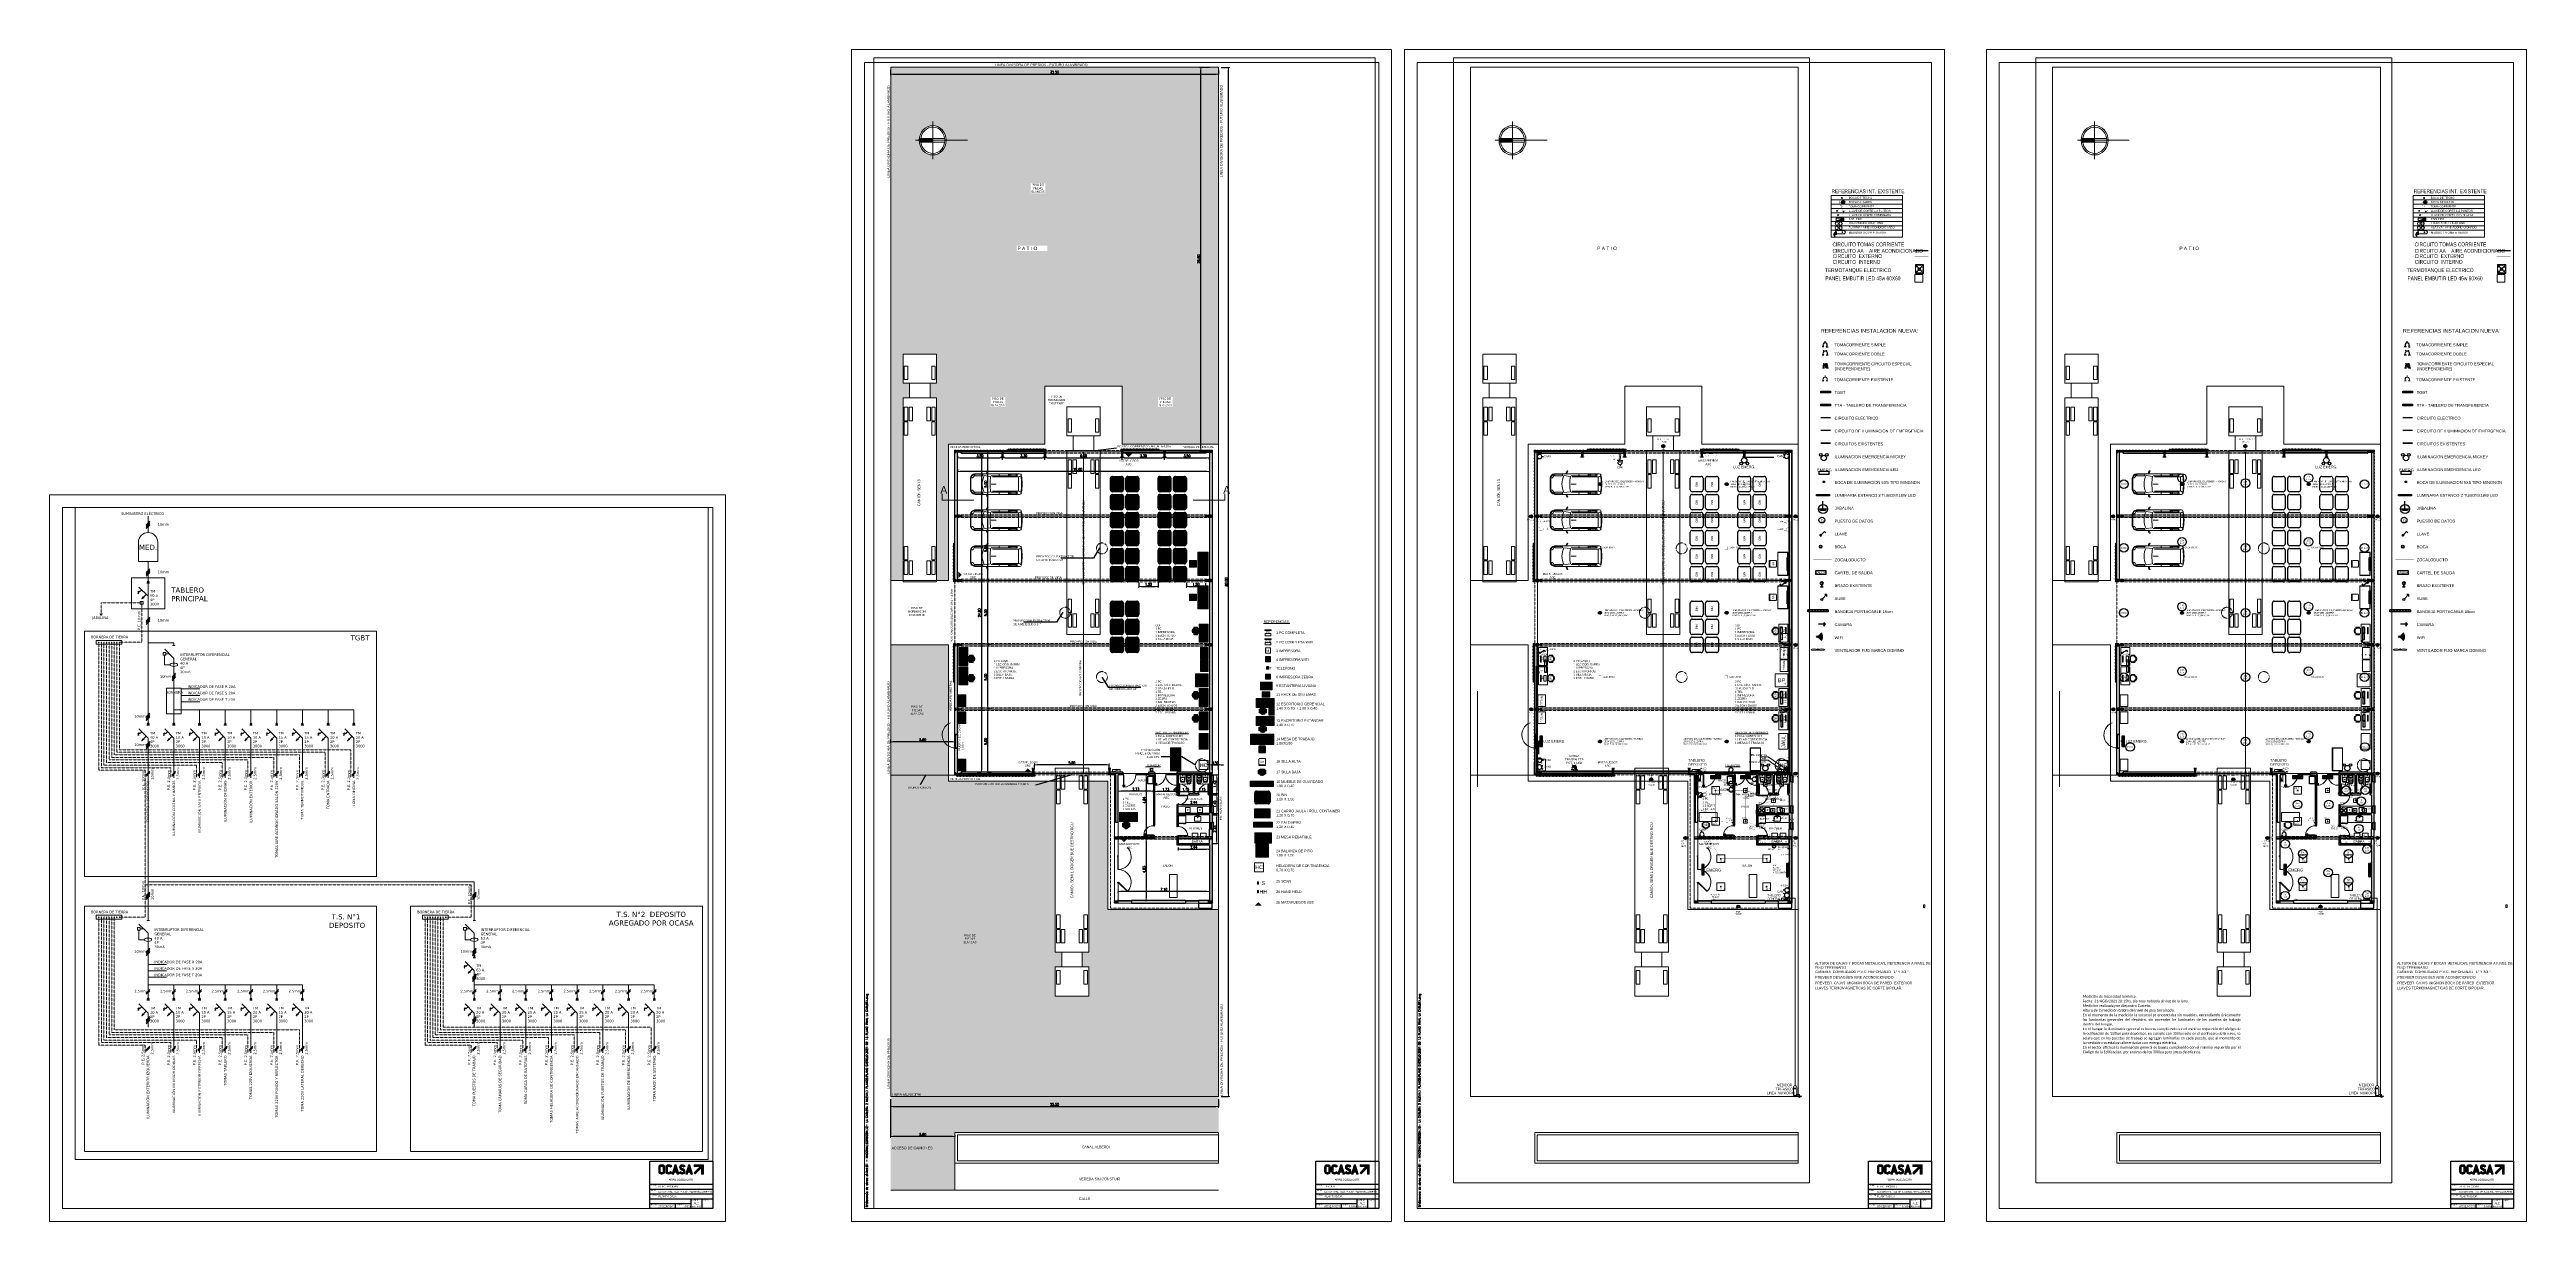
# Paper-space layout 'LAYOUT CASTELO' of a CAD drawing. Header units: millimetres. Extents: x 1486 to 3413, y 469 to 1380.
# The model-space entities are those that its viewports show. They can reach past a viewport. Long polylines and large blocks are cut down to what shows.
import ezdxf

# ---------------------------------------------------------------- set-up
doc = ezdxf.new("R2010")
doc.units = ezdxf.units.MM
doc.header["$LTSCALE"] = 15
for name, pattern in [('ACAD_ISO02W100', [15, 12, -3]), ('CENTER', [50.8, 31.75, -6.35, 6.35, -6.35]), ('DASHED2', [0.375, 0.25, -0.125])]:
    doc.linetypes.add(name, pattern=pattern)
for name, color, linetype, lineweight, true_color in [('000 - EQUIPAMIENTO', 251, 'Continuous', 0, 0x6b6b6b), ('000 ALE DATOS', 84, 'Continuous', 30, 0x2aa202), ('000 ALE ELECTRICIDAD', 20, 'Continuous', 30, 0xf93b01), ('000 ALE ELECTRICIDAD CAÑO 01', 20, 'Continuous', 9, 0xf93b01), ('000 ALE ELECTRICIDAD NUEVO', 1, 'Continuous', 30, 0xfd0808), ('000 ALE MOB HATCH', 8, 'Continuous', 0, 0x808080), ('000 ALE MOBILIARIO', 8, 'Continuous', 0, 0x808080), ('000 ALE PROYECCIONES', 253, 'DASHED2', 9, 0xa8a8a8), ('000 ALE PUESTO DATOS', 150, 'Continuous', 30, 0x0380fc)]:
    doc.layers.add(name, color=color, linetype=linetype, lineweight=lineweight, true_color=true_color)
for name, color, linetype, lineweight in [('000 ALE 00', 24, 'Continuous', 0), ('000 ALE 01', 1, 'Continuous', 9), ('000 ALE CARPINTERIAS', 32, 'Continuous', 9), ('000 ALE COTAS', 223, 'Continuous', 9), ('000 ALE ELECTRICIDAD EXISTENT', 230, 'Continuous', 40), ('000 ALE HATCH MUROS', 252, 'Continuous', 0), ('000 ALE LINEA DE MODULOS', 74, 'CENTER', 0), ('000 ALE MUROS NUEVOS', 20, 'Continuous', 5), ('000 ALE TEXTO', 3, 'Continuous', 0), ('000 ALE TEXTO PLANO ARQ', 52, 'Continuous', 5), ('1 CIRCUITO  A  PB EXT', 11, 'Continuous', 30), ('1 CIRCUITO  D  INTERNO', 11, 'Continuous', 30), ('1 CIRCUITO AA', 11, 'Continuous', 30), ('1 CIRCUITO DE EMERGENCIA', 11, 'Continuous', 30), ('1 CIRCUITO T C', 11, 'Continuous', 30), ('1 ELECTRICIDAD', 11, 'Continuous', 9), ('1 TEXTO ELECTRICIDAD', 54, 'Continuous', 9), ('cotas ROJAS', 5, 'Continuous', 13), ('MUROS', 1, 'Continuous', 30), ('SOMBRAS', 95, 'Continuous', 18), ('Texto Warehouse', 250, 'Continuous', 0)]:
    doc.layers.add(name, color=color, linetype=linetype, lineweight=lineweight)
for name, color, linetype in [('Capa 1', 7, 'Continuous'), ('leyenda', 2, 'Continuous'), ('LINEAS ROTULO', 252, 'Continuous'), ('Mobiliario', 251, 'Continuous')]:
    doc.layers.add(name, color=color, linetype=linetype)
doc.styles.add('ARIAL', font='verdana.ttf')
doc.styles.add('NGPTitulos100', font='arial.ttf', dxfattribs={"height": 0.5})
doc.styles.add('OpenGostTypeA-Regular', font='OpenGostTypeA-Regular')
doc.styles.add('ROMANC', font='romanc', dxfattribs={"width": 0.8, "height": 0.3})
doc.styles.add('RomanS', font='romans.shx')
doc.styles.add('rotulo1', font='arial.ttf')
doc.styles.add('RR', font='ROMANS.shx', dxfattribs={"width": 0.8})
doc.styles.add('texto', font='swisscl.ttf', dxfattribs={"height": 0.18})
doc.styles.add('TEXTOS', font='arial.ttf')
doc.dimstyles.new('ALE cota100', dxfattribs={"dimscale": 2, "dimtxt": 0.1, "dimasz": 0.1, "dimexe": 0, "dimexo": 0.1, "dimgap": 0.03, "dimtad": 1, "dimzin": 1, "dimdsep": 46, "dimtxsty": 'RR', "dimblk1": 'COTA_N', "dimblk2": 'COTA_N', "dimsah": 1, "dimcen": 0.09, "dimclrd": 256, "dimclre": 256, "dimclrt": 256, "dimadec": 0, "dimazin": 0, "dimtfac": 1, "dimtix": 1, "dimtmove": 0, "dimatfit": 3, "dimldrblk": 'COTA_N', "dimfxl": 1, "dimtolj": 1, "dimtzin": 0, "dimarcsym": 0})
doc.dimstyles.get("Standard").update_dxf_attribs({"dimtxt": 0.18, "dimasz": 0.18, "dimexe": 0.18, "dimexo": 0.0625, "dimgap": 0.09, "dimtad": 0, "dimtih": 1, "dimtoh": 1, "dimdec": 4, "dimzin": 0, "dimdsep": 46, "dimtxsty": 'Standard', "dimcen": 0.09, "dimadec": 0, "dimazin": 0, "dimtfac": 1, "dimtdec": 4, "dimtofl": 0, "dimtmove": 0, "dimatfit": 3, "dimfxl": 1, "dimtolj": 1, "dimtzin": 0, "dimarcsym": 0})
pattern_1 = [(0, (-3.197, 0), (0, 6.985), [5.08, -1.905]), (90, (-3.197, 0), (-6.985, 4e-16), [5.08, -1.905])]
pattern_2 = [(0, (0, -0.693), (0, 6.985), [5.08, -1.905]), (90, (0, -0.693), (-6.985, 4e-16), [5.08, -1.905])]
pattern_3 = [(0, (0, 0.9794), (0, 6.985), [5.08, -1.905]), (90, (0, 0.9794), (-6.985, 4e-16), [5.08, -1.905])]

# ---------------------------------------------------------------- blocks, each defined once
blk = doc.blocks.new('_OBLIQUE')
at = {"color": 0, "linetype": 'ByBlock', "ltscale": 0.05}
blk.add_line((-0.5, -0.5), (0.5, 0.5), dxfattribs=at)
blk = doc.blocks.new('luz mickey 21')
for centre, radius in [((-2.4, 2.4), 1.01), ((0, 0), 2.12), ((2.4, 2.4), 1.01)]:
    blk.add_circle(centre, radius)
blk = doc.blocks.new('block 2')
h = blk.add_hatch(color=7)
h.dxf.hatch_style = 1
edge = h.paths.add_edge_path()
edge.add_spline(control_points=[(12, -133), (12, -133), (12, -106), (12, -106), (12, -96), (6, -90), (-4, -90)], knot_values=[5, 5, 5, 5, 6, 6, 6, 7, 7, 7, 7], degree=3, periodic=0)
edge.add_spline(control_points=[(-4, -90), (-4, -90), (-9, -90), (-9, -90), (-19, -90), (-25, -96), (-25, -106)], knot_values=[3, 3, 3, 3, 4, 4, 4, 5, 5, 5, 5], degree=3, periodic=0)
edge.add_spline(control_points=[(-25, -106), (-25, -106), (-25, -133), (-25, -133), (-25, -142), (-19, -148), (-9, -148)], knot_values=[1, 1, 1, 1, 2, 2, 2, 3, 3, 3, 3], degree=3, periodic=0)
edge.add_spline(control_points=[(-9, -148), (-9, -148), (-4, -148), (-4, -148)], knot_values=[0, 0, 0, 0, 1, 1, 1, 1], degree=3, periodic=0)
edge.add_spline(control_points=[(-4, -148), (6, -148), (12, -142), (12, -133)], knot_values=[7, 7, 7, 7, 8, 8, 8, 8], degree=3, periodic=0)
edge = h.paths.add_edge_path(flags=16)
edge.add_spline(control_points=[(2, -119), (2, -126), (2, -133), (2, -133), (2, -136), (-1, -139), (-4, -139)], knot_values=[6, 6, 6, 6, 6.5, 6.5, 6.5, 7.5, 7.5, 7.5, 7.5], degree=3, periodic=0)
edge.add_spline(control_points=[(-4, -139), (-4, -139), (-9, -139), (-9, -139), (-12, -139), (-15, -136), (-15, -133)], knot_values=[4, 4, 4, 4, 5, 5, 5, 6, 6, 6, 6], degree=3, periodic=0)
edge.add_spline(control_points=[(-15, -133), (-15, -133), (-15, -106), (-15, -106), (-15, -102), (-12, -100), (-9, -100)], knot_values=[2, 2, 2, 2, 3, 3, 3, 4, 4, 4, 4], degree=3, periodic=0)
edge.add_spline(control_points=[(-9, -100), (-9, -100), (-4, -100), (-4, -100), (-1, -100), (2, -102), (2, -106)], knot_values=[0, 0, 0, 0, 1, 1, 1, 2, 2, 2, 2], degree=3, periodic=0)
edge.add_spline(control_points=[(2, -106), (2, -106), (2, -113), (2, -119)], knot_values=[7.5, 7.5, 7.5, 7.5, 8, 8, 8, 8], degree=3, periodic=0)
edge = h.paths.add_edge_path()
edge.add_spline(control_points=[(29, -133), (29, -133), (29, -106), (29, -106), (29, -102), (32, -100), (36, -100)], knot_values=[15, 15, 15, 15, 16, 16, 16, 17, 17, 17, 17], degree=3, periodic=0)
edge.add_spline(control_points=[(36, -100), (36, -100), (40, -100), (40, -100), (43, -100), (44, -101), (46, -104)], knot_values=[13, 13, 13, 13, 14, 14, 14, 15, 15, 15, 15], degree=3, periodic=0)
edge.add_spline(control_points=[(46, -104), (46, -105), (47, -105), (47, -105)], knot_values=[12, 12, 12, 12, 13, 13, 13, 13], degree=3, periodic=0)
edge.add_spline(control_points=[(47, -105), (47, -105), (47, -105), (48, -105)], knot_values=[11, 11, 11, 11, 12, 12, 12, 12], degree=3, periodic=0)
edge.add_spline(control_points=[(48, -105), (48, -105), (55, -101), (55, -101), (56, -101), (56, -101), (56, -101)], knot_values=[9, 9, 9, 9, 10, 10, 10, 11, 11, 11, 11], degree=3, periodic=0)
edge.add_spline(control_points=[(56, -101), (56, -100), (54, -96), (50, -93)], knot_values=[8, 8, 8, 8, 9, 9, 9, 9], degree=3, periodic=0)
edge.add_spline(control_points=[(50, -93), (47, -91), (44, -90), (40, -90)], knot_values=[7, 7, 7, 7, 8, 8, 8, 8], degree=3, periodic=0)
edge.add_spline(control_points=[(40, -90), (40, -90), (36, -90), (36, -90), (26, -90), (19, -96), (19, -106)], knot_values=[5, 5, 5, 5, 6, 6, 6, 7, 7, 7, 7], degree=3, periodic=0)
edge.add_spline(control_points=[(19, -106), (19, -106), (19, -133), (19, -133), (19, -142), (26, -148), (36, -148)], knot_values=[3, 3, 3, 3, 4, 4, 4, 5, 5, 5, 5], degree=3, periodic=0)
edge.add_spline(control_points=[(36, -148), (36, -148), (40, -148), (40, -148), (45, -148), (49, -147), (52, -144)], knot_values=[1, 1, 1, 1, 2, 2, 2, 3, 3, 3, 3], degree=3, periodic=0)
edge.add_spline(control_points=[(52, -144), (55, -141), (56, -139), (56, -138)], knot_values=[0, 0, 0, 0, 1, 1, 1, 1], degree=3, periodic=0)
edge.add_spline(control_points=[(56, -138), (56, -137), (56, -137), (55, -137)], knot_values=[23, 23, 23, 23, 24, 24, 24, 24], degree=3, periodic=0)
edge.add_spline(control_points=[(55, -137), (55, -137), (48, -133), (48, -133), (47, -133), (47, -133), (47, -133)], knot_values=[21, 21, 21, 21, 22, 22, 22, 23, 23, 23, 23], degree=3, periodic=0)
edge.add_spline(control_points=[(47, -133), (47, -133), (46, -134), (46, -135)], knot_values=[20, 20, 20, 20, 21, 21, 21, 21], degree=3, periodic=0)
edge.add_spline(control_points=[(46, -135), (44, -138), (43, -139), (40, -139)], knot_values=[19, 19, 19, 19, 20, 20, 20, 20], degree=3, periodic=0)
edge.add_spline(control_points=[(40, -139), (40, -139), (36, -139), (36, -139), (32, -139), (29, -136), (29, -133)], knot_values=[17, 17, 17, 17, 18, 18, 18, 19, 19, 19, 19], degree=3, periodic=0)
edge = h.paths.add_edge_path()
edge.add_spline(control_points=[(139, -133), (139, -124), (135, -119), (125, -114)], knot_values=[1, 1, 1, 1, 2, 2, 2, 2], degree=3, periodic=0)
edge.add_spline(control_points=[(125, -114), (119, -111), (115, -110), (115, -106)], knot_values=[0, 0, 0, 0, 1, 1, 1, 1], degree=3, periodic=0)
edge.add_spline(control_points=[(115, -106), (115, -102), (118, -100), (121, -100)], knot_values=[25, 25, 25, 25, 26, 26, 26, 26], degree=3, periodic=0)
edge.add_spline(control_points=[(121, -100), (121, -100), (123, -100), (123, -100), (126, -100), (127, -101), (129, -104)], knot_values=[23, 23, 23, 23, 24, 24, 24, 25, 25, 25, 25], degree=3, periodic=0)
edge.add_spline(control_points=[(129, -104), (129, -105), (129, -105), (130, -105)], knot_values=[22, 22, 22, 22, 23, 23, 23, 23], degree=3, periodic=0)
edge.add_spline(control_points=[(130, -105), (130, -105), (130, -105), (130, -105)], knot_values=[21, 21, 21, 21, 22, 22, 22, 22], degree=3, periodic=0)
edge.add_spline(control_points=[(130, -105), (130, -105), (138, -101), (138, -101), (139, -101), (139, -101), (139, -101)], knot_values=[19, 19, 19, 19, 20, 20, 20, 21, 21, 21, 21], degree=3, periodic=0)
edge.add_spline(control_points=[(139, -101), (139, -100), (136, -96), (133, -93)], knot_values=[18, 18, 18, 18, 19, 19, 19, 19], degree=3, periodic=0)
edge.add_spline(control_points=[(133, -93), (130, -91), (127, -90), (123, -90)], knot_values=[17, 17, 17, 17, 18, 18, 18, 18], degree=3, periodic=0)
edge.add_spline(control_points=[(123, -90), (123, -90), (121, -90), (121, -90), (111, -90), (105, -96), (105, -106)], knot_values=[15, 15, 15, 15, 16, 16, 16, 17, 17, 17, 17], degree=3, periodic=0)
edge.add_spline(control_points=[(105, -106), (105, -115), (110, -119), (120, -124)], knot_values=[14, 14, 14, 14, 15, 15, 15, 15], degree=3, periodic=0)
edge.add_spline(control_points=[(120, -124), (125, -126), (129, -128), (129, -133)], knot_values=[13, 13, 13, 13, 14, 14, 14, 14], degree=3, periodic=0)
edge.add_spline(control_points=[(129, -133), (129, -136), (126, -139), (123, -139)], knot_values=[12, 12, 12, 12, 13, 13, 13, 13], degree=3, periodic=0)
edge.add_spline(control_points=[(123, -139), (123, -139), (119, -139), (119, -139), (117, -139), (115, -138), (114, -136)], knot_values=[10, 10, 10, 10, 11, 11, 11, 12, 12, 12, 12], degree=3, periodic=0)
edge.add_spline(control_points=[(114, -136), (113, -134), (113, -133), (112, -133)], knot_values=[9, 9, 9, 9, 10, 10, 10, 10], degree=3, periodic=0)
edge.add_spline(control_points=[(112, -133), (112, -133), (112, -133), (112, -133)], knot_values=[8, 8, 8, 8, 9, 9, 9, 9], degree=3, periodic=0)
edge.add_spline(control_points=[(112, -133), (112, -133), (104, -137), (104, -137), (104, -137), (103, -138), (103, -138)], knot_values=[6, 6, 6, 6, 7, 7, 7, 8, 8, 8, 8], degree=3, periodic=0)
edge.add_spline(control_points=[(103, -138), (103, -139), (104, -141), (107, -144)], knot_values=[5, 5, 5, 5, 6, 6, 6, 6], degree=3, periodic=0)
edge.add_spline(control_points=[(107, -144), (110, -147), (114, -148), (119, -148)], knot_values=[4, 4, 4, 4, 5, 5, 5, 5], degree=3, periodic=0)
edge.add_spline(control_points=[(119, -148), (119, -148), (123, -148), (123, -148), (133, -148), (139, -142), (139, -133)], knot_values=[2, 2, 2, 2, 3, 3, 3, 4, 4, 4, 4], degree=3, periodic=0)
h = blk.add_hatch(color=7)
h.dxf.hatch_style = 1
edge = h.paths.add_edge_path()
edge.add_spline(control_points=[(100, -147), (100, -147), (83, -92), (83, -92), (83, -91), (82, -91), (82, -91)], knot_values=[14, 14, 14, 14, 15, 15, 15, 16, 16, 16, 16], degree=3, periodic=0)
edge.add_spline(control_points=[(82, -91), (82, -91), (75, -91), (75, -91), (75, -91), (75, -91), (75, -92)], knot_values=[12, 12, 12, 12, 13, 13, 13, 14, 14, 14, 14], degree=3, periodic=0)
edge.add_spline(control_points=[(75, -92), (75, -92), (58, -147), (58, -147)], knot_values=[11, 11, 11, 11, 12, 12, 12, 12], degree=3, periodic=0)
edge.add_spline(control_points=[(58, -147), (58, -147), (58, -148), (59, -148)], knot_values=[10, 10, 10, 10, 11, 11, 11, 11], degree=3, periodic=0)
edge.add_spline(control_points=[(59, -148), (59, -148), (68, -148), (68, -148), (68, -148), (69, -147), (69, -147)], knot_values=[8, 8, 8, 8, 9, 9, 9, 10, 10, 10, 10], degree=3, periodic=0)
edge.add_spline(control_points=[(69, -147), (69, -147), (71, -138), (71, -138), (71, -137), (72, -137), (72, -137)], knot_values=[6, 6, 6, 6, 7, 7, 7, 8, 8, 8, 8], degree=3, periodic=0)
edge.add_spline(control_points=[(72, -137), (72, -137), (85, -137), (85, -137), (86, -137), (86, -137), (86, -138)], knot_values=[4, 4, 4, 4, 5, 5, 5, 6, 6, 6, 6], degree=3, periodic=0)
edge.add_spline(control_points=[(86, -138), (86, -138), (89, -147), (89, -147), (89, -147), (89, -148), (90, -148)], knot_values=[2, 2, 2, 2, 3, 3, 3, 4, 4, 4, 4], degree=3, periodic=0)
edge.add_spline(control_points=[(90, -148), (90, -148), (99, -148), (99, -148), (99, -148), (100, -147), (100, -147)], knot_values=[0, 0, 0, 0, 1, 1, 1, 2, 2, 2, 2], degree=3, periodic=0)
h.paths.add_polyline_path([(82, -128), (75, -128, -0.42049), (74, -127), (79, -110), (83, -127, -0.445364)], flags=16)
h = blk.add_hatch(color=7)
h.dxf.hatch_style = 1
edge = h.paths.add_edge_path()
edge.add_spline(control_points=[(185, -147), (185, -147), (168, -92), (168, -92), (168, -91), (168, -91), (167, -91)], knot_values=[14, 14, 14, 14, 15, 15, 15, 16, 16, 16, 16], degree=3, periodic=0)
edge.add_spline(control_points=[(167, -91), (167, -91), (161, -91), (161, -91), (160, -91), (160, -91), (160, -92)], knot_values=[12, 12, 12, 12, 13, 13, 13, 14, 14, 14, 14], degree=3, periodic=0)
edge.add_spline(control_points=[(160, -92), (160, -92), (143, -147), (143, -147)], knot_values=[11, 11, 11, 11, 12, 12, 12, 12], degree=3, periodic=0)
edge.add_spline(control_points=[(143, -147), (143, -147), (143, -148), (144, -148)], knot_values=[10, 10, 10, 10, 11, 11, 11, 11], degree=3, periodic=0)
edge.add_spline(control_points=[(144, -148), (144, -148), (153, -148), (153, -148), (153, -148), (154, -147), (154, -147)], knot_values=[8, 8, 8, 8, 9, 9, 9, 10, 10, 10, 10], degree=3, periodic=0)
edge.add_spline(control_points=[(154, -147), (154, -147), (157, -138), (157, -138), (157, -137), (157, -137), (157, -137)], knot_values=[6, 6, 6, 6, 7, 7, 7, 8, 8, 8, 8], degree=3, periodic=0)
edge.add_spline(control_points=[(157, -137), (157, -137), (170, -137), (170, -137), (171, -137), (171, -137), (171, -138)], knot_values=[4, 4, 4, 4, 5, 5, 5, 6, 6, 6, 6], degree=3, periodic=0)
edge.add_spline(control_points=[(171, -138), (171, -138), (174, -147), (174, -147), (174, -147), (174, -148), (175, -148)], knot_values=[2, 2, 2, 2, 3, 3, 3, 4, 4, 4, 4], degree=3, periodic=0)
edge.add_spline(control_points=[(175, -148), (175, -148), (184, -148), (184, -148), (185, -148), (185, -147), (185, -147)], knot_values=[0, 0, 0, 0, 1, 1, 1, 2, 2, 2, 2], degree=3, periodic=0)
h.paths.add_polyline_path([(167, -127), (160, -127, -0.42049), (160, -127), (164, -109), (168, -127, -0.425879)], flags=16)
at = {"layer": 'Capa 1', "true_color": 0x231f20}
h = blk.add_hatch(color=250, dxfattribs=at)
h.dxf.hatch_style = 2
edge = h.paths.add_edge_path()
edge.add_spline(control_points=[(56, -138), (56, -139), (55, -141), (52, -144), (49, -147), (45, -148), (40, -148), (40, -148), (36, -148), (36, -148), (26, -148), (19, -142), (19, -133), (19, -133), (19, -106), (19, -106), (19, -96), (26, -90), (36, -90), (36, -90), (40, -90), (40, -90), (44, -90), (47, -91), (50, -93), (54, -96), (56, -100), (56, -101), (56, -101), (56, -101), (55, -101), (55, -101), (48, -105), (48, -105), (47, -105), (47, -105), (47, -105), (47, -105), (46, -105), (46, -104), (44, -101), (43, -100), (40, -100), (40, -100), (36, -100), (36, -100), (32, -100), (29, -102), (29, -106), (29, -106), (29, -133), (29, -133), (29, -136), (32, -139), (36, -139), (36, -139), (40, -139), (40, -139), (43, -139), (44, -138), (46, -135), (46, -134), (47, -133), (47, -133), (47, -133), (47, -133), (48, -133), (48, -133), (55, -137), (55, -137), (56, -137), (56, -137), (56, -138)], knot_values=[0, 0, 0, 0, 0.352778, 0.352778, 0.352778, 0.705556, 0.705556, 0.705556, 1.058333, 1.058333, 1.058333, 1.411111, 1.411111, 1.411111, 1.763889, 1.763889, 1.763889, 2.116667, 2.116667, 2.116667, 2.469444, 2.469444, 2.469444, 2.822222, 2.822222, 2.822222, 3.175, 3.175, 3.175, 3.527778, 3.527778, 3.527778, 3.880556, 3.880556, 3.880556, 4.233333, 4.233333, 4.233333, 4.586111, 4.586111, 4.586111, 4.938889, 4.938889, 4.938889, 5.291667, 5.291667, 5.291667, 5.644444, 5.644444, 5.644444, 5.997222, 5.997222, 5.997222, 6.35, 6.35, 6.35, 6.702778, 6.702778, 6.702778, 7.055556, 7.055556, 7.055556, 7.408333, 7.408333, 7.408333, 7.761111, 7.761111, 7.761111, 8.113889, 8.113889, 8.113889, 8.466667, 8.466667, 8.466667, 8.466667], degree=3, periodic=0)
edge.add_line((56, -138), (56, -138))
h = blk.add_hatch(color=250, dxfattribs=at)
h.dxf.hatch_style = 2
edge = h.paths.add_edge_path()
edge.add_spline(control_points=[(115, -106), (115, -110), (119, -111), (125, -114), (135, -119), (139, -124), (139, -133), (139, -142), (133, -148), (123, -148), (123, -148), (119, -148), (119, -148), (114, -148), (110, -147), (107, -144), (104, -141), (103, -139), (103, -138), (103, -138), (104, -137), (104, -137), (104, -137), (112, -133), (112, -133), (112, -133), (112, -133), (112, -133), (113, -133), (113, -134), (114, -136), (115, -138), (117, -139), (119, -139), (119, -139), (123, -139), (123, -139), (126, -139), (129, -136), (129, -133), (129, -128), (125, -126), (120, -124), (110, -119), (105, -115), (105, -106), (105, -96), (111, -90), (121, -90), (121, -90), (123, -90), (123, -90), (127, -90), (130, -91), (133, -93), (136, -96), (139, -100), (139, -101), (139, -101), (139, -101), (138, -101), (138, -101), (130, -105), (130, -105), (130, -105), (130, -105), (130, -105), (129, -105), (129, -105), (129, -104), (127, -101), (126, -100), (123, -100), (123, -100), (121, -100), (121, -100), (118, -100), (115, -102), (115, -106)], knot_values=[0, 0, 0, 0, 0.352778, 0.352778, 0.352778, 0.705556, 0.705556, 0.705556, 1.058333, 1.058333, 1.058333, 1.411111, 1.411111, 1.411111, 1.763889, 1.763889, 1.763889, 2.116667, 2.116667, 2.116667, 2.469444, 2.469444, 2.469444, 2.822222, 2.822222, 2.822222, 3.175, 3.175, 3.175, 3.527778, 3.527778, 3.527778, 3.880556, 3.880556, 3.880556, 4.233333, 4.233333, 4.233333, 4.586111, 4.586111, 4.586111, 4.938889, 4.938889, 4.938889, 5.291667, 5.291667, 5.291667, 5.644444, 5.644444, 5.644444, 5.997222, 5.997222, 5.997222, 6.35, 6.35, 6.35, 6.702778, 6.702778, 6.702778, 7.055556, 7.055556, 7.055556, 7.408333, 7.408333, 7.408333, 7.761111, 7.761111, 7.761111, 8.113889, 8.113889, 8.113889, 8.466667, 8.466667, 8.466667, 8.819444, 8.819444, 8.819444, 9.172222, 9.172222, 9.172222, 9.172222], degree=3, periodic=0)
edge.add_line((115, -106), (115, -106))
at = {"layer": 'Capa 1', "true_color": 0x009aa7}
h = blk.add_hatch(color=134, dxfattribs=at)
h.dxf.hatch_style = 2
edge = h.paths.add_edge_path()
edge.add_spline(control_points=[(252, -91), (252, -91), (197, -91), (197, -91), (196, -91), (196, -91), (196, -92), (196, -92), (196, -100), (196, -100), (196, -101), (196, -101), (197, -101), (197, -101), (235, -101), (235, -101), (235, -101), (196, -140), (196, -140), (196, -141), (196, -141), (196, -141), (196, -141), (202, -147), (202, -147), (203, -148), (203, -148), (203, -147), (203, -147), (242, -108), (242, -108), (242, -108), (242, -147), (242, -147), (242, -147), (243, -148), (243, -148), (243, -148), (252, -148), (252, -148), (252, -148), (253, -147), (253, -147), (253, -147), (253, -92), (253, -92), (253, -91), (252, -91), (252, -91)], knot_values=[0, 0, 0, 0, 1, 1, 1, 2, 2, 2, 3, 3, 3, 4, 4, 4, 5, 5, 5, 6, 6, 6, 7, 7, 7, 8, 8, 8, 9, 9, 9, 10, 10, 10, 11, 11, 11, 12, 12, 12, 13, 13, 13, 14, 14, 14, 15, 15, 15, 16, 16, 16, 16], degree=3, periodic=0)
at = {"color": 7}
for points in [[(79, -110), (83, -127, -0.445364), (82, -128), (75, -128, -0.418163), (74, -127), (79, -110)], [(164, -109), (168, -127, -0.445364), (167, -127), (160, -127, -0.418163), (160, -127), (164, -109)]]:
    blk.add_lwpolyline(points, format="xyb", dxfattribs=at)
at = {"layer": 'Capa 1', "lineweight": 0}
for points, knots in [([(-4, -148), (-4, -148), (-9, -148), (-9, -148), (-19, -148), (-25, -142), (-25, -133), (-25, -133), (-25, -106), (-25, -106), (-25, -96), (-19, -90), (-9, -90), (-9, -90), (-4, -90), (-4, -90), (6, -90), (12, -96), (12, -106), (12, -106), (12, -133), (12, -133), (12, -142), (6, -148), (-4, -148)], [0, 0, 0, 0, 1, 1, 1, 2, 2, 2, 3, 3, 3, 4, 4, 4, 5, 5, 5, 6, 6, 6, 7, 7, 7, 8, 8, 8, 8]), ([(2, -106), (2, -102), (-1, -100), (-4, -100), (-4, -100), (-9, -100), (-9, -100), (-12, -100), (-15, -102), (-15, -106), (-15, -106), (-15, -133), (-15, -133), (-15, -136), (-12, -139), (-9, -139), (-9, -139), (-4, -139), (-4, -139), (-1, -139), (2, -136), (2, -133), (2, -133), (2, -106), (2, -106)], [0, 0, 0, 0, 1, 1, 1, 2, 2, 2, 3, 3, 3, 4, 4, 4, 5, 5, 5, 6, 6, 6, 7, 7, 7, 8, 8, 8, 8]), ([(56, -138), (56, -139), (55, -141), (52, -144), (49, -147), (45, -148), (40, -148), (40, -148), (36, -148), (36, -148), (26, -148), (19, -142), (19, -133), (19, -133), (19, -106), (19, -106), (19, -96), (26, -90), (36, -90), (36, -90), (40, -90), (40, -90), (44, -90), (47, -91), (50, -93), (54, -96), (56, -100), (56, -101), (56, -101), (56, -101), (55, -101), (55, -101), (48, -105), (48, -105), (47, -105), (47, -105), (47, -105), (47, -105), (46, -105), (46, -104), (44, -101), (43, -100), (40, -100), (40, -100), (36, -100), (36, -100), (32, -100), (29, -102), (29, -106), (29, -106), (29, -133), (29, -133), (29, -136), (32, -139), (36, -139), (36, -139), (40, -139), (40, -139), (43, -139), (44, -138), (46, -135), (46, -134), (47, -133), (47, -133), (47, -133), (47, -133), (48, -133), (48, -133), (55, -137), (55, -137), (56, -137), (56, -137), (56, -138)], [0, 0, 0, 0, 1, 1, 1, 2, 2, 2, 3, 3, 3, 4, 4, 4, 5, 5, 5, 6, 6, 6, 7, 7, 7, 8, 8, 8, 9, 9, 9, 10, 10, 10, 11, 11, 11, 12, 12, 12, 13, 13, 13, 14, 14, 14, 15, 15, 15, 16, 16, 16, 17, 17, 17, 18, 18, 18, 19, 19, 19, 20, 20, 20, 21, 21, 21, 22, 22, 22, 23, 23, 23, 24, 24, 24, 24]), ([(100, -147), (100, -147), (99, -148), (99, -148), (99, -148), (90, -148), (90, -148), (89, -148), (89, -147), (89, -147), (89, -147), (86, -138), (86, -138), (86, -137), (86, -137), (85, -137), (85, -137), (72, -137), (72, -137), (72, -137), (71, -137), (71, -138), (71, -138), (69, -147), (69, -147), (69, -147), (68, -148), (68, -148), (68, -148), (59, -148), (59, -148), (58, -148), (58, -147), (58, -147), (58, -147), (75, -92), (75, -92), (75, -91), (75, -91), (75, -91), (75, -91), (82, -91), (82, -91), (82, -91), (83, -91), (83, -92), (83, -92), (100, -147), (100, -147)], [0, 0, 0, 0, 1, 1, 1, 2, 2, 2, 3, 3, 3, 4, 4, 4, 5, 5, 5, 6, 6, 6, 7, 7, 7, 8, 8, 8, 9, 9, 9, 10, 10, 10, 11, 11, 11, 12, 12, 12, 13, 13, 13, 14, 14, 14, 15, 15, 15, 16, 16, 16, 16]), ([(115, -106), (115, -110), (119, -111), (125, -114), (135, -119), (139, -124), (139, -133), (139, -142), (133, -148), (123, -148), (123, -148), (119, -148), (119, -148), (114, -148), (110, -147), (107, -144), (104, -141), (103, -139), (103, -138), (103, -138), (104, -137), (104, -137), (104, -137), (112, -133), (112, -133), (112, -133), (112, -133), (112, -133), (113, -133), (113, -134), (114, -136), (115, -138), (117, -139), (119, -139), (119, -139), (123, -139), (123, -139), (126, -139), (129, -136), (129, -133), (129, -128), (125, -126), (120, -124), (110, -119), (105, -115), (105, -106), (105, -96), (111, -90), (121, -90), (121, -90), (123, -90), (123, -90), (127, -90), (130, -91), (133, -93), (136, -96), (139, -100), (139, -101), (139, -101), (139, -101), (138, -101), (138, -101), (130, -105), (130, -105), (130, -105), (130, -105), (130, -105), (129, -105), (129, -105), (129, -104), (127, -101), (126, -100), (123, -100), (123, -100), (121, -100), (121, -100), (118, -100), (115, -102), (115, -106)], [0, 0, 0, 0, 1, 1, 1, 2, 2, 2, 3, 3, 3, 4, 4, 4, 5, 5, 5, 6, 6, 6, 7, 7, 7, 8, 8, 8, 9, 9, 9, 10, 10, 10, 11, 11, 11, 12, 12, 12, 13, 13, 13, 14, 14, 14, 15, 15, 15, 16, 16, 16, 17, 17, 17, 18, 18, 18, 19, 19, 19, 20, 20, 20, 21, 21, 21, 22, 22, 22, 23, 23, 23, 24, 24, 24, 25, 25, 25, 26, 26, 26, 26]), ([(185, -147), (185, -147), (185, -148), (184, -148), (184, -148), (175, -148), (175, -148), (174, -148), (174, -147), (174, -147), (174, -147), (171, -138), (171, -138), (171, -137), (171, -137), (170, -137), (170, -137), (157, -137), (157, -137), (157, -137), (157, -137), (157, -138), (157, -138), (154, -147), (154, -147), (154, -147), (153, -148), (153, -148), (153, -148), (144, -148), (144, -148), (143, -148), (143, -147), (143, -147), (143, -147), (160, -92), (160, -92), (160, -91), (160, -91), (161, -91), (161, -91), (167, -91), (167, -91), (168, -91), (168, -91), (168, -92), (168, -92), (185, -147), (185, -147)], [0, 0, 0, 0, 1, 1, 1, 2, 2, 2, 3, 3, 3, 4, 4, 4, 5, 5, 5, 6, 6, 6, 7, 7, 7, 8, 8, 8, 9, 9, 9, 10, 10, 10, 11, 11, 11, 12, 12, 12, 13, 13, 13, 14, 14, 14, 15, 15, 15, 16, 16, 16, 16]), ([(252, -91), (252, -91), (197, -91), (197, -91), (196, -91), (196, -91), (196, -92), (196, -92), (196, -100), (196, -100), (196, -101), (196, -101), (197, -101), (197, -101), (235, -101), (235, -101), (235, -101), (196, -140), (196, -140), (196, -141), (196, -141), (196, -141), (196, -141), (202, -147), (202, -147), (203, -148), (203, -148), (203, -147), (203, -147), (242, -108), (242, -108), (242, -108), (242, -147), (242, -147), (242, -147), (243, -148), (243, -148), (243, -148), (252, -148), (252, -148), (252, -148), (253, -147), (253, -147), (253, -147), (253, -92), (253, -92), (253, -91), (252, -91), (252, -91)], [0, 0, 0, 0, 1, 1, 1, 2, 2, 2, 3, 3, 3, 4, 4, 4, 5, 5, 5, 6, 6, 6, 7, 7, 7, 8, 8, 8, 9, 9, 9, 10, 10, 10, 11, 11, 11, 12, 12, 12, 13, 13, 13, 14, 14, 14, 15, 15, 15, 16, 16, 16, 16])]:
    blk.add_open_spline(points, degree=3, knots=knots, dxfattribs=at)
blk = doc.blocks.new('*U26')
blk.add_lwpolyline([(-0.15, 0.05), (-0.06, 0.05, -3.372426), (0.06, 0.05), (0.15, 0.05)], format="xyb")
for points in [[(-0.06, 0.23), (-0.08, 0.29)], [(0.06, 0.23), (0.08, 0.29)]]:
    blk.add_lwpolyline(points)
blk = doc.blocks.new('TOMA SIMPLE')
for p, q in [((-0.9, 0), (-2.3, 0)), ((0, 3), (0, 4.3)), ((0.9, 0), (2.3, 0))]:
    blk.add_line(p, q)
blk.add_arc((0, 1.4), 1.66, 303.0295, 236.9644)
blk = doc.blocks.new('ALE LLAVE')
for p, q in [((0, 0.5), (0, 4)), ((0, 4), (1.5, 4))]:
    blk.add_line(p, q)
blk.add_circle((0, 0), 0.522)
blk = doc.blocks.new('000- T.C.S')
at = {"lineweight": 0}
for p, q in [((6015.48, 1324.77), (6015.48, 1324.86)), ((6015.48, 1324.65), (6015.48, 1324.56)), ((6015.68, 1324.71), (6015.76, 1324.71))]:
    blk.add_line(p, q, dxfattribs=at)
blk.add_arc((6015.57, 1324.71), 0.11, 213.0295, 146.9644, dxfattribs=at)
blk = doc.blocks.new('JABALINA')
at = {"layer": '000 ALE DATOS'}
for p, q in [((816.57, 747.62), (819.57, 747.62)), ((816.82, 747.37), (819.32, 747.37)), ((817.07, 747.12), (819.07, 747.12)), ((818.07, 747.62), (818.07, 750.62))]:
    blk.add_line(p, q, dxfattribs=at)
blk.add_circle((818.07, 747.62), 1.75, dxfattribs=at)
blk = doc.blocks.new('PUESTO DE DATOS')
at = {"layer": '000 ALE PUESTO DATOS'}
blk.add_circle((1429.5, 511.9), 2.27, dxfattribs=at)
at = {"layer": '000 ALE PUESTO DATOS', "insert": (1429.7, 511.4), "char_height": 2.25, "width": 4.548, "attachment_point": 5, "style": 'OpenGostTypeA-Regular'}
blk.add_mtext('\\pxqc;{\\fArial|b0|i0|c0|p34;D}', dxfattribs=at)
blk = doc.blocks.new('CARTEL SALIDA')
at = {"layer": '1 CIRCUITO DE EMERGENCIA'}
for p, q in [((1421.5, 475.8), (1429.5, 475.8)), ((1421.5, 472.8), (1421.5, 475.8)), ((1429.5, 472.8), (1421.5, 472.8)), ((1429.5, 475.8), (1429.5, 472.8))]:
    blk.add_line(p, q, dxfattribs=at)
at = {"layer": '1 CIRCUITO DE EMERGENCIA', "insert": (1425.5, 474.3), "char_height": 1.6, "width": 7.98, "attachment_point": 5, "style": 'OpenGostTypeA-Regular'}
blk.add_mtext('\\pxql;{\\fArial|b0|i0|c0|p34;SALIDA}', dxfattribs=at)
blk = doc.blocks.new('ALE BRAZO')
at = {"layer": '000 ALE ELECTRICIDAD EXISTENT'}
for p, q in [((-1, 0), (1, 0)), ((0, 2), (0, 0))]:
    blk.add_line(p, q, dxfattribs=at)
blk.add_circle((0, 3), 1, dxfattribs=at)
blk = doc.blocks.new('sube')
for p, q in [((551.67, 504.19), (552.73, 505.25)), ((552.73, 505.25), (552.23, 505.25)), ((552.73, 505.25), (552.73, 504.75))]:
    blk.add_line(p, q)
blk.add_circle((551.49, 504), 0.262)
blk = doc.blocks.new('WIFI')
blk.add_circle((807.4, 137.9), 0.315)
for radius in [1.81, 2.31, 0.815, 1.31]:
    blk.add_arc((807.4, 137.9), radius, 315, 45)
blk = doc.blocks.new('VENTILADOR DOMINO')
at = {"extrusion": (0, 0, -1)}
blk.add_ellipse((-0.3, 0), major_axis=(0.233, 0), ratio=0.229169, dxfattribs=at)
for centre, major_axis, ratio in [((0, 0), (0.0635, 0), 0.855776), ((0.3, 0), (-0.233, 0), 0.229169)]:
    blk.add_ellipse(centre, major_axis=major_axis, ratio=ratio)
blk = doc.blocks.new('COTA_N')
for p, q in [((-1, 0), (0, 0)), ((0, 0.5), (0, -0.5))]:
    blk.add_line(p, q)
at = {"const_width": 0.065}
blk.add_lwpolyline([(0.14, 0.14), (0.28, 0.28), (0, 0), (-0.14, -0.14), (-0.28, -0.28)], dxfattribs=at)
blk = doc.blocks.new('*D145')
at = {"layer": '000 ALE COTAS', "lineweight": -2, "transparency": 16777216}
for p, q in [((2708.21, 581.64), (2708.53, 581.64)), ((2708.53, 581.44), (2708.53, 557.04)), ((2708.21, 556.84), (2708.53, 556.84))]:
    blk.add_line(p, q, dxfattribs=at)
at = {"layer": 'Defpoints', "color": 0, "transparency": 16777216}
for p in [(2708.01, 581.64), (2708.01, 556.84), (2708.53, 556.84)]:
    blk.add_point(p, dxfattribs=at)
at = {"layer": '000 ALE COTAS', "lineweight": -2, "transparency": 16777216, "xscale": 0.2, "yscale": 0.2, "zscale": 0.2}
for p, rotation in [((2708.53, 581.64), 90), ((2708.53, 556.84), 270)]:
    blk.add_blockref('COTA_N', p, dxfattribs=dict(at, rotation=rotation))
at = {"layer": '000 ALE COTAS', "transparency": 16777216, "insert": (2708.37, 569.24), "char_height": 0.2, "attachment_point": 5, "rotation": 90, "style": 'RR'}
blk.add_mtext('\\A1;24.80', dxfattribs=at)
blk = doc.blocks.new('*D146')
at = {"layer": '000 ALE COTAS', "lineweight": -2, "transparency": 16777216}
for p, q in [((2706.67, 580.4), (2706.67, 580.22)), ((2726.07, 580.22), (2706.87, 580.22)), ((2726.27, 580.4), (2726.27, 580.22))]:
    blk.add_line(p, q, dxfattribs=at)
at = {"layer": 'Defpoints', "color": 0, "transparency": 16777216}
for p in [(2706.67, 580.6), (2706.67, 580.22), (2726.27, 580.6)]:
    blk.add_point(p, dxfattribs=at)
at = {"layer": '000 ALE COTAS', "lineweight": -2, "transparency": 16777216, "xscale": 0.2, "yscale": 0.2, "zscale": 0.2, "rotation": 180}
blk.add_blockref('COTA_N', (2706.67, 580.22), dxfattribs=at)
at = {"layer": '000 ALE COTAS', "lineweight": -2, "transparency": 16777216, "xscale": 0.2, "yscale": 0.2, "zscale": 0.2}
blk.add_blockref('COTA_N', (2726.27, 580.22), dxfattribs=at)
at = {"layer": '000 ALE COTAS', "transparency": 16777216, "insert": (2716.02, 580.38), "char_height": 0.2, "attachment_point": 5, "style": 'RR'}
blk.add_mtext('\\A1;19.60', dxfattribs=at)
blk = doc.blocks.new('milp')
for p, q in [((-0.19, 0), (-0.19, -0.36)), ((0.19, 0), (-0.19, 0)), ((0.19, 0), (0.19, -0.36)), ((0.19, -0.21), (-0.19, -0.21)), ((-0.13, -0.05), (0.13, -0.05)), ((-0.13, -0.05), (-0.13, -0.16)), ((0.13, -0.17), (-0.13, -0.17)), ((0, -0.29), (0, -0.29)), ((0, -0.69), (0, -0.69)), ((0.13, -0.05), (0.13, -0.16))]:
    blk.add_line(p, q)
for centre, radius, start, end in [((-0.02, 0.21), 0.852, 275.5315, 275.5315), ((0.02, 0.21), 0.852, 264.4685, 264.4685), ((-0.01, -0.6), 0.31, 88.7679, 88.7679), ((1.83, -0.31), 2.02, 181.2751, 184.1143), ((0.91, -0.36), 1.1, 185.1938, 192.5636), ((0.09, -0.53), 0.257, 194.3946, 202.2738), ((-0.09, -0.6), 0.0692, 202.484, 242.9463), ((-0.13, -0.05), 0.00689, 90, 180), ((-0.13, -0.16), 0.00689, 180, 270), ((0.09, -0.43), 0.231, 155.6501, 182.4692), ((0.52, -0.44), 0.657, 180, 191.3509), ((0.43, -0.46), 0.569, 191.2163, 195.461), ((-0.09, -0.34), 0.0322, 137.0461, 150.8865), ((-0.06, -0.36), 0.0614, 150.814, 156.1885), ((-0.05, -0.59), 0.0674, 194.8183, 203.0008), ((-0.06, -0.55), 0.129, 241.5349, 251.9311), ((-0.05, -0.38), 0.0878, 105.1617, 136.1205), ((-0.08, -0.6), 0.032, 208.1129, 215.5466), ((-0.09, -0.6), 0.0272, 217.0799, 242.9463), ((-0.06, -0.54), 0.0975, 242.0005, 253.7743), ((-0.07, -0.58), 0.103, 253.0483, 256.7812), ((-0.04, -0.47), 0.215, 257.0809, 262.9177), ((-0.04, -0.47), 0.173, 257.1538, 262.737), ((0.01, -0.6), 0.31, 91.2492, 104.3852), ((-0.04, -0.51), 0.03, 180, 261.9257), ((0.02, 0.21), 0.852, 264.5084, 268.9372), ((0.02, 0.21), 0.894, 264.4685, 268.7451), ((-0.02, -0.46), 0.0446, 116.9802, 151.6052), ((0, -0.46), 0.0616, 160.9467, 177.3415), ((0, -0.51), 0.1, 90, 114.2618), ((0, -0.25), 0.297, 261.9257, 270), ((-0.01, -0.6), 0.31, 75.6148, 88.7487), ((0, -0.51), 0.1, 65.7382, 90), ((0, -0.25), 0.297, 270, 278.0743), ((-0.02, 0.21), 0.852, 271.0628, 275.4916), ((-0.02, 0.21), 0.894, 271.2656, 275.5315), ((0.02, -0.46), 0.0446, 28.3948, 63.0198), ((0.04, -0.51), 0.03, 278.0743, 0), ((0.02, -0.46), 0.0461, 8.8018, 28.2626), ((0.05, -0.38), 0.0878, 43.8795, 74.8383), ((-0.03, -0.46), 0.0948, 359.7388, 6.5196), ((0.04, -0.47), 0.173, 277.263, 282.8462), ((0.04, -0.47), 0.215, 277.0823, 282.9191), ((0.06, -0.54), 0.0975, 286.2257, 297.9995), ((0.07, -0.58), 0.103, 283.2188, 286.9517), ((0.09, -0.6), 0.0272, 297.0537, 322.9201), ((0.06, -0.55), 0.129, 288.0689, 298.4651), ((0.09, -0.34), 0.0322, 29.1135, 42.9539), ((0.05, -0.59), 0.0674, 336.9992, 345.1817), ((0.08, -0.6), 0.032, 324.4534, 331.8871), ((-0.09, -0.43), 0.231, 357.5308, 24.3499), ((0.06, -0.36), 0.0614, 23.8115, 29.186), ((-0.43, -0.46), 0.569, 344.539, 348.7837), ((0.09, -0.6), 0.0692, 297.0537, 337.516), ((0.13, -0.05), 0.00689, 0, 90), ((0.13, -0.16), 0.00689, 270, 0), ((-0.52, -0.44), 0.657, 348.6491, 0), ((-0.09, -0.53), 0.257, 337.7262, 345.6054), ((-0.91, -0.36), 1.1, 347.4364, 354.8062), ((-1.83, -0.31), 2.02, 355.8857, 358.7249)]:
    blk.add_arc(centre, radius, start, end)
blk = doc.blocks.new('mbp')
for p, q in [((-0.19, 0), (-0.19, -0.24)), ((0, 0), (-0.19, 0)), ((0, 0), (0.19, 0)), ((0.19, 0), (0.19, -0.24)), ((0, -0.17), (0, -0.17)), ((0, -0.57), (0, -0.57))]:
    blk.add_line(p, q)
for centre, radius in [((0, -0.04), 0.0175), ((0, -0.37), 0.013)]:
    blk.add_circle(centre, radius)
for centre, radius, start, end in [((-0.02, 0.33), 0.852, 275.5315, 275.5315), ((0.02, 0.33), 0.852, 264.4685, 264.4685), ((-0.01, -0.48), 0.31, 88.7679, 88.7679), ((1.83, -0.2), 2.02, 181.2751, 184.1143), ((0.91, -0.24), 1.1, 185.1938, 192.5636), ((0.09, -0.42), 0.257, 194.3946, 202.2738), ((-0.09, -0.49), 0.0692, 202.484, 242.9463), ((0.09, -0.31), 0.231, 155.6501, 182.4692), ((0.52, -0.32), 0.657, 180, 191.3509), ((0.43, -0.34), 0.569, 191.2163, 195.461), ((-0.09, -0.23), 0.0322, 137.0461, 150.8865), ((-0.06, -0.24), 0.0614, 150.814, 156.1885), ((-0.05, -0.47), 0.0674, 194.8183, 203.0008), ((-0.06, -0.43), 0.129, 241.5349, 251.9311), ((-0.05, -0.26), 0.0878, 105.1617, 136.1205), ((-0.08, -0.48), 0.032, 208.1129, 215.5466), ((-0.09, -0.49), 0.0272, 217.0799, 242.9463), ((-0.06, -0.42), 0.0975, 242.0005, 253.7743), ((-0.07, -0.46), 0.103, 253.0483, 256.7812), ((-0.04, -0.35), 0.215, 257.0809, 262.9177), ((-0.04, -0.35), 0.173, 257.1538, 262.737), ((0.01, -0.48), 0.31, 91.2492, 104.3852), ((0.06, -0.43), 0.129, 279.561, 279.561), ((0.02, 0.33), 0.852, 264.5084, 268.9372), ((0.02, 0.33), 0.894, 264.4685, 268.7451), ((0, -0.16), 0.0325, 201.8927, 338.1073), ((-0.01, -0.48), 0.31, 75.6148, 88.7487), ((-0.02, 0.33), 0.852, 271.0628, 275.4916), ((-0.02, 0.33), 0.894, 271.2656, 275.5315), ((0.05, -0.26), 0.0878, 43.8795, 74.8383), ((0.04, -0.35), 0.173, 277.263, 282.8462), ((0.04, -0.35), 0.215, 277.0823, 282.9191), ((0.06, -0.42), 0.0975, 286.2257, 297.9995), ((0.07, -0.46), 0.103, 283.2188, 286.9517), ((0.09, -0.49), 0.0272, 297.0537, 322.9201), ((0.06, -0.43), 0.129, 288.0689, 298.4651), ((0.09, -0.23), 0.0322, 29.1135, 42.9539), ((0.05, -0.47), 0.0674, 336.9992, 345.1817), ((0.08, -0.48), 0.032, 324.4534, 331.8871), ((0.06, -0.24), 0.0614, 23.8115, 29.186), ((-0.09, -0.31), 0.231, 357.5308, 24.3499), ((-0.43, -0.34), 0.569, 344.539, 348.7837), ((0.09, -0.49), 0.0692, 297.0537, 337.516), ((-0.52, -0.32), 0.657, 348.6491, 0), ((-0.09, -0.42), 0.257, 337.7262, 345.6054), ((-0.91, -0.24), 1.1, 347.4364, 354.8062), ((-1.83, -0.2), 2.02, 355.8857, 358.7249)]:
    blk.add_arc(centre, radius, start, end)
blk = doc.blocks.new('*D83')
at = {"layer": '000 ALE COTAS', "lineweight": -2, "transparency": 16777216}
for p, q in [((2701.47, 559.4), (2701.47, 559.2)), ((2706.27, 559.2), (2701.67, 559.2)), ((2706.47, 559.4), (2706.47, 559.2))]:
    blk.add_line(p, q, dxfattribs=at)
at = {"layer": 'Defpoints', "color": 0, "transparency": 16777216}
for p in [(2701.47, 559.2), (2701.47, 559.2), (2706.47, 559.2)]:
    blk.add_point(p, dxfattribs=at)
at = {"layer": '000 ALE COTAS', "lineweight": -2, "transparency": 16777216, "xscale": 0.2, "yscale": 0.2, "zscale": 0.2, "rotation": 180}
blk.add_blockref('COTA_N', (2701.47, 559.2), dxfattribs=at)
at = {"layer": '000 ALE COTAS', "lineweight": -2, "transparency": 16777216, "xscale": 0.2, "yscale": 0.2, "zscale": 0.2}
blk.add_blockref('COTA_N', (2706.47, 559.2), dxfattribs=at)
at = {"layer": '000 ALE COTAS', "transparency": 16777216, "insert": (2703.97, 559.36), "char_height": 0.2, "attachment_point": 5, "style": 'RR'}
blk.add_mtext('\\A1;5.00', dxfattribs=at)
blk = doc.blocks.new('*D84')
at = {"layer": '000 ALE COTAS', "lineweight": -2, "transparency": 16777216}
for p, q in [((2712.67, 557.14), (2712.67, 557.41)), ((2718.27, 557.41), (2712.87, 557.41)), ((2718.47, 557.14), (2718.47, 557.41))]:
    blk.add_line(p, q, dxfattribs=at)
at = {"layer": 'Defpoints', "color": 0, "transparency": 16777216}
for p in [(2712.67, 557.41), (2712.67, 556.94), (2718.47, 556.94)]:
    blk.add_point(p, dxfattribs=at)
at = {"layer": '000 ALE COTAS', "lineweight": -2, "transparency": 16777216, "xscale": 0.2, "yscale": 0.2, "zscale": 0.2, "rotation": 180}
blk.add_blockref('COTA_N', (2712.67, 557.41), dxfattribs=at)
at = {"layer": '000 ALE COTAS', "lineweight": -2, "transparency": 16777216, "xscale": 0.2, "yscale": 0.2, "zscale": 0.2}
blk.add_blockref('COTA_N', (2718.47, 557.41), dxfattribs=at)
at = {"layer": '000 ALE COTAS', "transparency": 16777216, "insert": (2715.57, 557.57), "char_height": 0.2, "attachment_point": 5, "style": 'RR'}
blk.add_mtext('\\A1;5.80', dxfattribs=at)
blk = doc.blocks.new('*D88')
at = {"layer": '000 ALE COTAS', "lineweight": -2, "transparency": 16777216}
for p, q in [((2709.32, 561.74), (2709.03, 561.74)), ((2709.03, 556.94), (2709.03, 561.54)), ((2709.32, 556.74), (2709.03, 556.74))]:
    blk.add_line(p, q, dxfattribs=at)
at = {"layer": 'Defpoints', "color": 0, "transparency": 16777216}
for p in [(2709.03, 561.74), (2709.52, 561.74), (2709.52, 556.74)]:
    blk.add_point(p, dxfattribs=at)
at = {"layer": '000 ALE COTAS', "lineweight": -2, "transparency": 16777216, "xscale": 0.2, "yscale": 0.2, "zscale": 0.2}
for p, rotation in [((2709.03, 561.74), 90), ((2709.03, 556.74), 270)]:
    blk.add_blockref('COTA_N', p, dxfattribs=dict(at, rotation=rotation))
at = {"layer": '000 ALE COTAS', "transparency": 16777216, "insert": (2708.87, 559.24), "char_height": 0.2, "attachment_point": 5, "rotation": 90, "style": 'RR'}
blk.add_mtext('\\A1;5.00', dxfattribs=at)
blk = doc.blocks.new('*D89')
at = {"layer": '000 ALE COTAS', "lineweight": -2, "transparency": 16777216}
for p, q in [((2709.32, 566.74), (2709.03, 566.74)), ((2709.03, 561.94), (2709.03, 566.54)), ((2709.32, 561.74), (2709.03, 561.74))]:
    blk.add_line(p, q, dxfattribs=at)
at = {"layer": 'Defpoints', "color": 0, "transparency": 16777216}
for p in [(2709.03, 566.74), (2709.52, 566.74), (2709.52, 561.74)]:
    blk.add_point(p, dxfattribs=at)
at = {"layer": '000 ALE COTAS', "lineweight": -2, "transparency": 16777216, "xscale": 0.2, "yscale": 0.2, "zscale": 0.2}
for p, rotation in [((2709.03, 566.74), 90), ((2709.03, 561.74), 270)]:
    blk.add_blockref('COTA_N', p, dxfattribs=dict(at, rotation=rotation))
at = {"layer": '000 ALE COTAS', "transparency": 16777216, "insert": (2708.87, 564.24), "char_height": 0.2, "attachment_point": 5, "rotation": 90, "style": 'RR'}
blk.add_mtext('\\A1;5.00', dxfattribs=at)
blk = doc.blocks.new('*D90')
at = {"layer": '000 ALE COTAS', "lineweight": -2, "transparency": 16777216}
for p, q in [((2709.09, 571.74), (2709.03, 571.74)), ((2709.03, 566.94), (2709.03, 571.54)), ((2709.09, 566.74), (2709.03, 566.74))]:
    blk.add_line(p, q, dxfattribs=at)
at = {"layer": 'Defpoints', "color": 0, "transparency": 16777216}
for p in [(2709.03, 571.74), (2709.29, 571.74), (2709.29, 566.74)]:
    blk.add_point(p, dxfattribs=at)
at = {"layer": '000 ALE COTAS', "lineweight": -2, "transparency": 16777216, "xscale": 0.2, "yscale": 0.2, "zscale": 0.2}
for p, rotation in [((2709.03, 571.74), 90), ((2709.03, 566.74), 270)]:
    blk.add_blockref('COTA_N', p, dxfattribs=dict(at, rotation=rotation))
at = {"layer": '000 ALE COTAS', "transparency": 16777216, "insert": (2708.87, 569.24), "char_height": 0.2, "attachment_point": 5, "rotation": 90, "style": 'RR'}
blk.add_mtext('\\A1;5.00', dxfattribs=at)
blk = doc.blocks.new('*D91')
at = {"layer": '000 ALE COTAS', "lineweight": -2, "transparency": 16777216}
for p, q in [((2726.27, 557.41), (2726.07, 557.41)), ((2726.47, 557.04), (2726.47, 557.41)), ((2726.47, 557.41), (2726.97, 557.41)), ((2726.97, 557.04), (2726.97, 557.41)), ((2727.17, 557.41), (2727.37, 557.41))]:
    blk.add_line(p, q, dxfattribs=at)
at = {"layer": 'Defpoints', "color": 0, "transparency": 16777216}
for p in [(2726.47, 556.84), (2726.97, 557.41), (2726.97, 556.84)]:
    blk.add_point(p, dxfattribs=at)
at = {"layer": '000 ALE COTAS', "lineweight": -2, "transparency": 16777216, "xscale": 0.2, "yscale": 0.2, "zscale": 0.2}
blk.add_blockref('COTA_N', (2726.47, 557.41), dxfattribs=at)
at = {"layer": '000 ALE COTAS', "lineweight": -2, "transparency": 16777216, "xscale": 0.2, "yscale": 0.2, "zscale": 0.2, "rotation": 180}
blk.add_blockref('COTA_N', (2726.97, 557.41), dxfattribs=at)
at = {"layer": '000 ALE COTAS', "transparency": 16777216, "insert": (2726.72, 557.57), "char_height": 0.2, "attachment_point": 5, "style": 'RR'}
blk.add_mtext('\\A1;0.50', dxfattribs=at)
blk = doc.blocks.new('*D92')
at = {"layer": '000 ALE COTAS', "lineweight": -2, "transparency": 16777216}
for p, q in [((2719.17, 547.53), (2719.17, 547.58)), ((2726.07, 547.58), (2719.37, 547.58)), ((2726.27, 547.53), (2726.27, 547.58))]:
    blk.add_line(p, q, dxfattribs=at)
at = {"layer": 'Defpoints', "color": 0, "transparency": 16777216}
for p in [(2719.17, 547.58), (2719.17, 547.33), (2726.27, 547.33)]:
    blk.add_point(p, dxfattribs=at)
at = {"layer": '000 ALE COTAS', "lineweight": -2, "transparency": 16777216, "xscale": 0.2, "yscale": 0.2, "zscale": 0.2, "rotation": 180.0000000000009}
blk.add_blockref('COTA_N', (2719.17, 547.58), dxfattribs=at)
at = {"layer": '000 ALE COTAS', "lineweight": -2, "transparency": 16777216, "xscale": 0.2, "yscale": 0.2, "zscale": 0.2}
blk.add_blockref('COTA_N', (2726.27, 547.58), dxfattribs=at)
at = {"layer": '000 ALE COTAS', "transparency": 16777216, "insert": (2722.72, 547.74), "char_height": 0.2, "attachment_point": 5, "style": 'RR'}
blk.add_mtext('\\A1;7.10', dxfattribs=at)
blk = doc.blocks.new('*D93')
at = {"layer": '000 ALE COTAS', "lineweight": -2, "transparency": 16777216}
for p, q in [((2721.29, 551.7), (2721.35, 551.7)), ((2721.35, 551.5), (2721.35, 547.07)), ((2721.29, 546.87), (2721.35, 546.87))]:
    blk.add_line(p, q, dxfattribs=at)
at = {"layer": 'Defpoints', "color": 0, "transparency": 16777216}
for p in [(2721.49, 551.7), (2721.35, 546.87), (2721.49, 546.87)]:
    blk.add_point(p, dxfattribs=at)
at = {"layer": '000 ALE COTAS', "lineweight": -2, "transparency": 16777216, "xscale": 0.2, "yscale": 0.2, "zscale": 0.2}
for p, rotation in [((2721.35, 551.7), 90), ((2721.35, 546.87), 270)]:
    blk.add_blockref('COTA_N', p, dxfattribs=dict(at, rotation=rotation))
at = {"layer": '000 ALE COTAS', "transparency": 16777216, "insert": (2721.19, 549.29), "char_height": 0.2, "attachment_point": 5, "rotation": 90, "style": 'RR'}
blk.add_mtext('\\A1;4.83', dxfattribs=at)
blk = doc.blocks.new('heladera')
for p, q in [((0, 0.65), (0, 0)), ((0.63, 0.65), (0, 0.65)), ((0, 0.03), (0.63, 0.03)), ((0, 0), (0.63, 0)), ((0.07, 0.65), (0.07, 0.7)), ((0.07, 0.7), (0.56, 0.7)), ((0.56, 0.7), (0.56, 0.65)), ((0.63, 0), (0.63, 0.65)), ((0.05, 0), (0.05, -0.02)), ((0.05, -0.02), (0.19, -0.02)), ((0.19, -0.02), (0.19, 0))]:
    blk.add_line(p, q)
blk = doc.blocks.new('*D85')
at = {"layer": '000 ALE COTAS', "lineweight": -2, "transparency": 16777216}
for p, q in [((2721.29, 556.64), (2721.35, 556.64)), ((2721.35, 556.44), (2721.35, 552)), ((2721.29, 551.8), (2721.35, 551.8))]:
    blk.add_line(p, q, dxfattribs=at)
at = {"layer": 'Defpoints', "color": 0, "transparency": 16777216}
for p in [(2721.49, 556.64), (2721.35, 551.8), (2721.49, 551.8)]:
    blk.add_point(p, dxfattribs=at)
at = {"layer": '000 ALE COTAS', "lineweight": -2, "transparency": 16777216, "xscale": 0.2, "yscale": 0.2, "zscale": 0.2}
for p, rotation in [((2721.35, 556.64), 90), ((2721.35, 551.8), 270)]:
    blk.add_blockref('COTA_N', p, dxfattribs=dict(at, rotation=rotation))
at = {"layer": '000 ALE COTAS', "transparency": 16777216, "insert": (2721.19, 554.67), "char_height": 0.2, "attachment_point": 5, "rotation": 90, "style": 'RR'}
blk.add_mtext('\\A1;4.84', dxfattribs=at)
blk = doc.blocks.new('*D86')
at = {"layer": '000 ALE COTAS', "lineweight": -2, "transparency": 16777216}
for p, q in [((2723.83, 554.39), (2723.83, 554.34)), ((2724.03, 554.34), (2726.07, 554.34)), ((2726.27, 554.39), (2726.27, 554.34))]:
    blk.add_line(p, q, dxfattribs=at)
at = {"layer": 'Defpoints', "color": 0, "transparency": 16777216}
for p in [(2723.83, 554.19), (2726.27, 554.34), (2726.27, 554.19)]:
    blk.add_point(p, dxfattribs=at)
at = {"layer": '000 ALE COTAS', "lineweight": -2, "transparency": 16777216, "xscale": 0.2, "yscale": 0.2, "zscale": 0.2, "rotation": 180}
blk.add_blockref('COTA_N', (2723.83, 554.34), dxfattribs=at)
at = {"layer": '000 ALE COTAS', "lineweight": -2, "transparency": 16777216, "xscale": 0.2, "yscale": 0.2, "zscale": 0.2}
blk.add_blockref('COTA_N', (2726.27, 554.34), dxfattribs=at)
at = {"layer": '000 ALE COTAS', "transparency": 16777216, "insert": (2725.05, 554.5), "char_height": 0.2, "attachment_point": 5, "style": 'RR'}
blk.add_mtext('\\A1;2.44', dxfattribs=at)
blk = doc.blocks.new('*D87')
at = {"layer": '000 ALE COTAS', "lineweight": -2, "transparency": 16777216}
for p, q in [((2722, 555.4), (2722, 555.35)), ((2723.53, 555.35), (2722.2, 555.35)), ((2723.73, 555.4), (2723.73, 555.35))]:
    blk.add_line(p, q, dxfattribs=at)
at = {"layer": 'Defpoints', "color": 0, "transparency": 16777216}
for p in [(2722, 555.35), (2722, 555.2), (2723.73, 555.2)]:
    blk.add_point(p, dxfattribs=at)
at = {"layer": '000 ALE COTAS', "lineweight": -2, "transparency": 16777216, "xscale": 0.2, "yscale": 0.2, "zscale": 0.2, "rotation": 180}
blk.add_blockref('COTA_N', (2722, 555.35), dxfattribs=at)
at = {"layer": '000 ALE COTAS', "lineweight": -2, "transparency": 16777216, "xscale": 0.2, "yscale": 0.2, "zscale": 0.2}
blk.add_blockref('COTA_N', (2723.73, 555.35), dxfattribs=at)
at = {"layer": '000 ALE COTAS', "transparency": 16777216, "insert": (2722.87, 555.51), "char_height": 0.2, "attachment_point": 5, "style": 'RR'}
blk.add_mtext('\\A1;1.73', dxfattribs=at)
blk = doc.blocks.new('NORTE3')
for p, q in [((-1.17, 0), (1.17, 0)), ((-0.11, 0.9), (-0.11, -0.81)), ((-0.06, 0.87), (-0.06, 0)), ((0, 1.17), (0, -2.34)), ((0.06, 0.87), (0.06, 0)), ((0.11, 0.9), (0.11, -0.81))]:
    blk.add_line(p, q)
at = {"const_width": 0.0778}
blk.add_lwpolyline([(-0.91, 0, 1), (0.91, 0, 1)], format="xyb", close=True, dxfattribs=at)
blk.add_arc((0, 0), 0.815, 94.0608, 85.9392)
blk.add_solid([(-0.06, 0), (0.06, 0), (-0.06, 0.87), (0.06, 0.87)])
blk = doc.blocks.new('*D98')
at = {"layer": '000 ALE COTAS', "lineweight": -2, "transparency": 16777216}
for p, q in [((2723.83, 550.99), (2723.83, 550.86)), ((2726.27, 550.99), (2726.27, 550.86)), ((2724.03, 550.86), (2726.07, 550.86))]:
    blk.add_line(p, q, dxfattribs=at)
at = {"layer": 'Defpoints', "color": 0, "transparency": 16777216}
for p in [(2723.83, 551.19), (2726.27, 551.19), (2726.27, 550.86)]:
    blk.add_point(p, dxfattribs=at)
at = {"layer": '000 ALE COTAS', "lineweight": -2, "transparency": 16777216, "xscale": 0.2, "yscale": 0.2, "zscale": 0.2, "rotation": 180}
blk.add_blockref('COTA_N', (2723.83, 550.86), dxfattribs=at)
at = {"layer": '000 ALE COTAS', "lineweight": -2, "transparency": 16777216, "xscale": 0.2, "yscale": 0.2, "zscale": 0.2}
blk.add_blockref('COTA_N', (2726.27, 550.86), dxfattribs=at)
at = {"layer": '000 ALE COTAS', "transparency": 16777216, "insert": (2725.05, 551.02), "char_height": 0.2, "attachment_point": 5, "style": 'RR'}
blk.add_mtext('\\A1;2.44', dxfattribs=at)
blk = doc.blocks.new('*D269')
at = {"layer": '000 ALE COTAS', "lineweight": -2, "transparency": 16777216}
for p, q in [((2701.47, 531.44), (2701.47, 530.86)), ((2701.67, 530.86), (2726.77, 530.86)), ((2726.97, 531.44), (2726.97, 530.86))]:
    blk.add_line(p, q, dxfattribs=at)
at = {"layer": 'Defpoints', "color": 0, "transparency": 16777216}
for p in [(2701.47, 531.64), (2726.97, 531.64), (2726.97, 530.86)]:
    blk.add_point(p, dxfattribs=at)
at = {"layer": '000 ALE COTAS', "lineweight": -2, "transparency": 16777216, "xscale": 0.2, "yscale": 0.2, "zscale": 0.2, "rotation": 180}
blk.add_blockref('COTA_N', (2701.47, 530.86), dxfattribs=at)
at = {"layer": '000 ALE COTAS', "lineweight": -2, "transparency": 16777216, "xscale": 0.2, "yscale": 0.2, "zscale": 0.2}
blk.add_blockref('COTA_N', (2726.97, 530.86), dxfattribs=at)
at = {"layer": '000 ALE COTAS', "transparency": 16777216, "insert": (2714.22, 531.02), "char_height": 0.2, "attachment_point": 5, "style": 'RR'}
blk.add_mtext('\\A1;25.50', dxfattribs=at)
blk = doc.blocks.new('*D270')
at = {"layer": '000 ALE COTAS', "lineweight": -2, "transparency": 16777216}
for p, q in [((2701.47, 611.44), (2701.47, 611.12)), ((2701.67, 611.12), (2726.77, 611.12)), ((2726.97, 611.44), (2726.97, 611.12))]:
    blk.add_line(p, q, dxfattribs=at)
at = {"layer": 'Defpoints', "color": 0, "transparency": 16777216}
for p in [(2701.47, 611.64), (2726.97, 611.64), (2726.97, 611.12)]:
    blk.add_point(p, dxfattribs=at)
at = {"layer": '000 ALE COTAS', "lineweight": -2, "transparency": 16777216, "xscale": 0.2, "yscale": 0.2, "zscale": 0.2, "rotation": 180}
blk.add_blockref('COTA_N', (2701.47, 611.12), dxfattribs=at)
at = {"layer": '000 ALE COTAS', "lineweight": -2, "transparency": 16777216, "xscale": 0.2, "yscale": 0.2, "zscale": 0.2}
blk.add_blockref('COTA_N', (2726.97, 611.12), dxfattribs=at)
at = {"layer": '000 ALE COTAS', "transparency": 16777216, "insert": (2714.22, 611.28), "char_height": 0.2, "attachment_point": 5, "style": 'RR'}
blk.add_mtext('\\A1;25.50', dxfattribs=at)
blk = doc.blocks.new('*D271')
at = {"layer": '000 ALE COTAS', "lineweight": -2, "transparency": 16777216}
for p, q in [((2726.27, 611.64), (2725.59, 611.64)), ((2725.59, 582.04), (2725.59, 611.44)), ((2726.27, 581.84), (2725.59, 581.84))]:
    blk.add_line(p, q, dxfattribs=at)
at = {"layer": 'Defpoints', "color": 0, "transparency": 16777216}
for p in [(2725.59, 611.64), (2726.47, 611.64), (2726.47, 581.84)]:
    blk.add_point(p, dxfattribs=at)
at = {"layer": '000 ALE COTAS', "lineweight": -2, "transparency": 16777216, "xscale": 0.2, "yscale": 0.2, "zscale": 0.2}
for p, rotation in [((2725.59, 611.64), 90), ((2725.59, 581.84), 270)]:
    blk.add_blockref('COTA_N', p, dxfattribs=dict(at, rotation=rotation))
at = {"layer": '000 ALE COTAS', "transparency": 16777216, "insert": (2725.43, 596.74), "char_height": 0.2, "attachment_point": 5, "rotation": 90, "style": 'RR'}
blk.add_mtext('\\A1;29.80', dxfattribs=at)
blk = doc.blocks.new('*D303')
at = {"layer": '000 ALE COTAS', "lineweight": -2, "transparency": 16777216}
for p, q in [((2720.77, 571.59), (2720.77, 571.28)), ((2720.97, 571.28), (2722.07, 571.28)), ((2722.27, 571.64), (2722.27, 571.28))]:
    blk.add_line(p, q, dxfattribs=at)
at = {"layer": 'Defpoints', "color": 0, "transparency": 16777216}
for p in [(2720.77, 571.79), (2722.27, 571.84), (2722.27, 571.28)]:
    blk.add_point(p, dxfattribs=at)
at = {"layer": '000 ALE COTAS', "lineweight": -2, "transparency": 16777216, "xscale": 0.2, "yscale": 0.2, "zscale": 0.2, "rotation": 180}
blk.add_blockref('COTA_N', (2720.77, 571.28), dxfattribs=at)
at = {"layer": '000 ALE COTAS', "lineweight": -2, "transparency": 16777216, "xscale": 0.2, "yscale": 0.2, "zscale": 0.2}
blk.add_blockref('COTA_N', (2722.27, 571.28), dxfattribs=at)
at = {"layer": '000 ALE COTAS', "transparency": 16777216, "insert": (2721.52, 571.44), "char_height": 0.2, "attachment_point": 5, "style": 'RR'}
blk.add_mtext('\\A1;1.50', dxfattribs=at)
blk = doc.blocks.new('*D304')
at = {"layer": '000 ALE COTAS', "lineweight": -2, "transparency": 16777216}
for p, q in [((2724.47, 571.59), (2724.47, 571.28)), ((2724.67, 571.28), (2725.77, 571.28)), ((2725.97, 571.54), (2725.97, 571.28))]:
    blk.add_line(p, q, dxfattribs=at)
at = {"layer": 'Defpoints', "color": 0, "transparency": 16777216}
for p in [(2724.47, 571.79), (2725.97, 571.74), (2725.97, 571.28)]:
    blk.add_point(p, dxfattribs=at)
at = {"layer": '000 ALE COTAS', "lineweight": -2, "transparency": 16777216, "xscale": 0.2, "yscale": 0.2, "zscale": 0.2, "rotation": 180}
blk.add_blockref('COTA_N', (2724.47, 571.28), dxfattribs=at)
at = {"layer": '000 ALE COTAS', "lineweight": -2, "transparency": 16777216, "xscale": 0.2, "yscale": 0.2, "zscale": 0.2}
blk.add_blockref('COTA_N', (2725.97, 571.28), dxfattribs=at)
at = {"layer": '000 ALE COTAS', "transparency": 16777216, "insert": (2725.22, 571.44), "char_height": 0.2, "attachment_point": 5, "style": 'RR'}
blk.add_mtext('\\A1;1.50', dxfattribs=at)
blk = doc.blocks.new('000 - TELEFONO')
for p, q in [((6020.65, 1323.89), (6020.65, 1324.07)), ((6020.78, 1324.07), (6020.65, 1324.07)), ((6020.68, 1323.89), (6020.65, 1323.89)), ((6020.68, 1323.88), (6020.68, 1324.03)), ((6020.76, 1324.03), (6020.68, 1324.03)), ((6020.76, 1323.88), (6020.68, 1323.88)), ((6020.76, 1323.88), (6020.76, 1324.03)), ((6020.78, 1323.89), (6020.76, 1323.89)), ((6020.83, 1324.07), (6020.82, 1324.07)), ((6020.83, 1323.89), (6020.82, 1323.89)), ((6020.83, 1323.89), (6020.83, 1324.07))]:
    blk.add_line(p, q)
blk.add_lwpolyline([(6020.82, 1323.87), (6020.78, 1323.87), (6020.78, 1324.08), (6020.82, 1324.08)], close=True)
blk = doc.blocks.new('A$C6E4A3011')
for p, q in [((0.18, 0.57), (0.18, 0.55)), ((0.18, 0.02), (0.18, 0.04)), ((0.2, 0.59), (0.44, 0.59)), ((0.2, 0.53), (0.44, 0.53)), ((0.2, 0.06), (0.44, 0.06)), ((0.46, 0.57), (0.46, 0.55)), ((0.46, 0.02), (0.46, 0.04)), ((0.2, 0), (0.44, 0))]:
    blk.add_line(p, q)
blk.add_lwpolyline([(0.32, 0.52), (0.22, 0.52, 0.414214), (0.1, 0.4), (0.1, 0.19, 0.414214), (0.22, 0.07), (0.32, 0.07, 0.414214), (0.52, 0.27), (0.52, 0.32, 0.414214)], format="xyb", close=True)
for points in [[(0.53, 0.29), (0.53, 0.32, 0.178789), (0.48, 0.46)], [(0.53, 0.29), (0.53, 0.27, -0.178789), (0.48, 0.13)], [(0.6, 0.29), (0.6, 0.32, 0.207449), (0.5, 0.48)], [(0.6, 0.29), (0.6, 0.27, -0.207449), (0.5, 0.11)]]:
    blk.add_lwpolyline(points, format="xyb")
for centre, radius, start, end in [((0.2, 0.57), 0.02, 90, 180), ((0.2, 0.55), 0.02, 180, 270), ((0.2, 0.04), 0.02, 90, 180), ((0.2, 0.02), 0.02, 180, 270), ((0.44, 0.57), 0.02, 0, 90), ((0.44, 0.55), 0.02, 270, 0), ((0.44, 0.04), 0.02, 0, 90), ((0.44, 0.02), 0.02, 270, 0), ((0.49, 0.46), 0.0169, 62.9795, 207.8724), ((0.49, 0.13), 0.0169, 152.1276, 297.0205)]:
    blk.add_arc(centre, radius, start, end)
blk = doc.blocks.new('1.4x0.7')
blk.add_lwpolyline([(-1.4, 0), (0, 0), (0, 0.7), (-1.4, 0.7), (-1.4, 0)])
at = {"extrusion": (0, 0, -1), "zscale": -1, "rotation": 270}
blk.add_blockref('A$C6E4A3011', (0.59, 0.05), dxfattribs=at)
blk = doc.blocks.new('ESCRITORIO GERENCIAL')
for points in [[(2731.21, 561.15), (2732.61, 561.15), (2732.61, 561.85), (2731.21, 561.85), (2731.21, 561.15)], [(2732.61, 561.15), (2732.61, 560.55), (2732.21, 560.55), (2732.21, 561.15)]]:
    blk.add_lwpolyline(points)
at = {"extrusion": (0, 0, -1), "zscale": -1, "rotation": 270}
blk.add_blockref('A$C6E4A3011', (-2732.03, 561.2), dxfattribs=at)
blk = doc.blocks.new('MESA DE TRABAJO')
for points in [[(1.8, 0.8), (0, 0.8), (0, 0), (1.8, 0), (1.8, 0.8)], [(0, 0), (0.03, 0), (0.03, 0.77), (1.77, 0.77), (1.77, 0), (1.8, 0)]]:
    blk.add_lwpolyline(points)
blk = doc.blocks.new('IRI-OCASA-Layout R 9$1$OCA_SILLA-12')
for p, q in [((0.05, 0.05), (0.05, 0.45)), ((0.1, 0.5), (0.5, 0.5)), ((0.5, 0), (0.1, 0)), ((0.55, 0.45), (0.55, 0.05))]:
    blk.add_line(p, q)
blk.add_lwpolyline([(0, 0), (0, 0.5), (0.04, 0.5), (0.04, 0)], close=True)
for centre, start, end in [((0.1, 0.45), 90, 180), ((0.1, 0.05), 180, 270), ((0.5, 0.45), 0, 90), ((0.5, 0.05), 270, 0)]:
    blk.add_arc(centre, 0.05, start, end)
blk = doc.blocks.new('BIND')
at = {"layer": 'Mobiliario'}
for p, q in [((275629.35, 112303.28), (275629.35, 112303.98)), ((275629.5, 112304.13), (275630.4, 112304.13)), ((275630.4, 112303.13), (275629.5, 112303.13)), ((275630.55, 112303.98), (275630.55, 112303.28))]:
    blk.add_line(p, q, dxfattribs=at)
for centre, start, end in [((275629.5, 112303.98), 90, 180), ((275629.5, 112303.28), 180, 270), ((275630.4, 112303.98), 0, 90), ((275630.4, 112303.28), 270, 0)]:
    blk.add_arc(centre, 0.15, start, end, dxfattribs=at)
blk = doc.blocks.new('CARRO')
blk.add_lwpolyline([(0, 0.7), (1.2, 0.7), (1.2, 0), (0, 0), (0, 0.7)])
blk = doc.blocks.new('PALOMAR')
at = {"layer": '000 ALE MOBILIARIO'}
for p, q in [((275790.45, 112253.57), (275790.85, 112253.57)), ((275790.45, 112253.27), (275790.85, 112253.27)), ((275790.45, 112252.97), (275790.85, 112252.97)), ((275790.45, 112252.67), (275790.85, 112252.67))]:
    blk.add_line(p, q, dxfattribs=at)
blk.add_lwpolyline([(275790.45, 112252.37), (275790.45, 112253.87), (275790.85, 112253.87), (275790.85, 112252.37)], close=True, dxfattribs=at)
blk = doc.blocks.new('camion castelo')
for p, q in [((0, -1.3), (0, 1.3)), ((2.265, 1.3), (0, 1.3)), ((2.265, 1.3), (2.265, -1.3)), ((2.265, 0.8), (3.41, 0.8)), ((17.71, 1.3), (3.41, 1.3)), ((3.41, 1.3), (3.41, -1.3)), ((17.71, -1.3), (17.71, 1.3)), ((0, -1.3), (2.265, -1.3)), ((2.265, -0.8), (3.41, -0.8)), ((3.41, -1.3), (17.71, -1.3))]:
    blk.add_line(p, q)
for points in [[(1.985, 0.93), (1.985, 1.2), (0.935, 1.2), (0.935, 0.93)], [(5.185, 0.93), (5.185, 1.2), (4.135, 1.2), (4.135, 0.93)], [(5.185, 0.56), (5.185, 0.83), (4.135, 0.83), (4.135, 0.56)], [(6.315, 0.93), (6.315, 1.2), (5.265, 1.2), (5.265, 0.93)], [(16.004, 0.93), (16.004, 1.2), (14.954, 1.2), (14.954, 0.93)], [(17.134, 0.93), (17.134, 1.2), (16.084, 1.2), (16.084, 0.93)], [(17.134, 0.56), (17.134, 0.83), (16.084, 0.83), (16.084, 0.56)], [(1.985, -0.93), (1.985, -1.2), (0.935, -1.2), (0.935, -0.93)], [(5.185, -0.56), (5.185, -0.83), (4.135, -0.83), (4.135, -0.56)], [(5.185, -0.93), (5.185, -1.2), (4.135, -1.2), (4.135, -0.93)], [(6.315, -0.93), (6.315, -1.2), (5.265, -1.2), (5.265, -0.93)], [(16.004, -0.93), (16.004, -1.2), (14.954, -1.2), (14.954, -0.93)], [(17.134, -0.56), (17.134, -0.83), (16.084, -0.83), (16.084, -0.56)], [(17.134, -0.93), (17.134, -1.2), (16.084, -1.2), (16.084, -0.93)]]:
    blk.add_lwpolyline(points, close=True)
blk = doc.blocks.new('*D314')
at = {"layer": '000 ALE COTAS', "lineweight": -2, "transparency": 16777216}
for p, q in [((2725.11, 555.39), (2725.11, 555.35)), ((2725.31, 555.35), (2726.06, 555.35)), ((2726.26, 555.39), (2726.26, 555.35))]:
    blk.add_line(p, q, dxfattribs=at)
at = {"layer": 'Defpoints', "color": 0, "transparency": 16777216}
for p in [(2725.11, 555.19), (2726.26, 555.35), (2726.26, 555.19)]:
    blk.add_point(p, dxfattribs=at)
at = {"layer": '000 ALE COTAS', "lineweight": -2, "transparency": 16777216, "xscale": 0.2, "yscale": 0.2, "zscale": 0.2, "rotation": 180}
blk.add_blockref('COTA_N', (2725.11, 555.35), dxfattribs=at)
at = {"layer": '000 ALE COTAS', "lineweight": -2, "transparency": 16777216, "xscale": 0.2, "yscale": 0.2, "zscale": 0.2}
blk.add_blockref('COTA_N', (2726.26, 555.35), dxfattribs=at)
at = {"layer": '000 ALE COTAS', "transparency": 16777216, "insert": (2725.69, 555.51), "char_height": 0.2, "attachment_point": 5, "style": 'RR'}
blk.add_mtext('\\A1;1.15', dxfattribs=at)
blk = doc.blocks.new('*D315')
at = {"layer": '000 ALE COTAS', "lineweight": -2, "transparency": 16777216}
for p, q in [((2723.84, 555.39), (2723.84, 555.35)), ((2724.04, 555.35), (2724.79, 555.35)), ((2724.99, 555.39), (2724.99, 555.35))]:
    blk.add_line(p, q, dxfattribs=at)
at = {"layer": 'Defpoints', "color": 0, "transparency": 16777216}
for p in [(2723.84, 555.19), (2724.99, 555.35), (2724.99, 555.19)]:
    blk.add_point(p, dxfattribs=at)
at = {"layer": '000 ALE COTAS', "lineweight": -2, "transparency": 16777216, "xscale": 0.2, "yscale": 0.2, "zscale": 0.2, "rotation": 180}
blk.add_blockref('COTA_N', (2723.84, 555.35), dxfattribs=at)
at = {"layer": '000 ALE COTAS', "lineweight": -2, "transparency": 16777216, "xscale": 0.2, "yscale": 0.2, "zscale": 0.2}
blk.add_blockref('COTA_N', (2724.99, 555.35), dxfattribs=at)
at = {"layer": '000 ALE COTAS', "transparency": 16777216, "insert": (2724.42, 555.51), "char_height": 0.2, "attachment_point": 5, "style": 'RR'}
blk.add_mtext('\\A1;1.15', dxfattribs=at)
blk = doc.blocks.new('*D316')
at = {"layer": '000 ALE COTAS', "lineweight": -2, "transparency": 16777216}
for p, q in [((2726.46, 556.63), (2726.83, 556.63)), ((2726.46, 555.2), (2726.83, 555.2)), ((2726.83, 556.43), (2726.83, 555.4))]:
    blk.add_line(p, q, dxfattribs=at)
at = {"layer": 'Defpoints', "color": 0, "transparency": 16777216}
for p in [(2726.26, 556.63), (2726.26, 555.2), (2726.83, 555.2)]:
    blk.add_point(p, dxfattribs=at)
at = {"layer": '000 ALE COTAS', "lineweight": -2, "transparency": 16777216, "xscale": 0.2, "yscale": 0.2, "zscale": 0.2}
for p, rotation in [((2726.83, 556.63), 90), ((2726.83, 555.2), 270)]:
    blk.add_blockref('COTA_N', p, dxfattribs=dict(at, rotation=rotation))
at = {"layer": '000 ALE COTAS', "transparency": 16777216, "insert": (2726.67, 555.92), "char_height": 0.2, "attachment_point": 5, "rotation": 90, "style": 'RR'}
blk.add_mtext('\\A1;1.43', dxfattribs=at)
blk = doc.blocks.new('*D317')
at = {"layer": '000 ALE COTAS', "lineweight": -2, "transparency": 16777216}
for p, q in [((2726.47, 555.09), (2726.83, 555.09)), ((2726.83, 554.89), (2726.83, 553.84)), ((2726.46, 553.64), (2726.83, 553.64))]:
    blk.add_line(p, q, dxfattribs=at)
at = {"layer": 'Defpoints', "color": 0, "transparency": 16777216}
for p in [(2726.27, 555.09), (2726.26, 553.64), (2726.83, 553.64)]:
    blk.add_point(p, dxfattribs=at)
at = {"layer": '000 ALE COTAS', "lineweight": -2, "transparency": 16777216, "xscale": 0.2, "yscale": 0.2, "zscale": 0.2}
for p, rotation in [((2726.83, 555.09), 90), ((2726.83, 553.64), 270)]:
    blk.add_blockref('COTA_N', p, dxfattribs=dict(at, rotation=rotation))
at = {"layer": '000 ALE COTAS', "transparency": 16777216, "insert": (2726.67, 554.37), "char_height": 0.2, "attachment_point": 5, "rotation": 90, "style": 'RR'}
blk.add_mtext('\\A1;1.45', dxfattribs=at)
blk = doc.blocks.new('*D318')
at = {"layer": '000 ALE COTAS', "lineweight": -2, "transparency": 16777216}
for p, q in [((2726.47, 553.54), (2726.83, 553.54)), ((2726.83, 551.49), (2726.83, 553.34)), ((2726.47, 551.29), (2726.83, 551.29))]:
    blk.add_line(p, q, dxfattribs=at)
at = {"layer": 'Defpoints', "color": 0, "transparency": 16777216}
for p in [(2726.27, 553.54), (2726.83, 553.54), (2726.27, 551.29)]:
    blk.add_point(p, dxfattribs=at)
at = {"layer": '000 ALE COTAS', "lineweight": -2, "transparency": 16777216, "xscale": 0.2, "yscale": 0.2, "zscale": 0.2}
for p, rotation in [((2726.83, 553.54), 90), ((2726.83, 551.29), 270)]:
    blk.add_blockref('COTA_N', p, dxfattribs=dict(at, rotation=rotation))
at = {"layer": '000 ALE COTAS', "transparency": 16777216, "insert": (2726.67, 552.42), "char_height": 0.2, "attachment_point": 5, "rotation": 90, "style": 'RR'}
blk.add_mtext('\\A1;2.25', dxfattribs=at)
blk = doc.blocks.new('*D319')
at = {"layer": '000 ALE COTAS', "lineweight": -2, "transparency": 16777216}
for p, q in [((2719.17, 555.4), (2719.17, 555.36)), ((2721.7, 555.36), (2719.37, 555.36)), ((2721.9, 555.4), (2721.9, 555.36))]:
    blk.add_line(p, q, dxfattribs=at)
at = {"layer": 'Defpoints', "color": 0, "transparency": 16777216}
for p in [(2719.17, 555.36), (2719.17, 555.2), (2721.9, 555.2)]:
    blk.add_point(p, dxfattribs=at)
at = {"layer": '000 ALE COTAS', "lineweight": -2, "transparency": 16777216, "xscale": 0.2, "yscale": 0.2, "zscale": 0.2, "rotation": 180}
blk.add_blockref('COTA_N', (2719.17, 555.36), dxfattribs=at)
at = {"layer": '000 ALE COTAS', "lineweight": -2, "transparency": 16777216, "xscale": 0.2, "yscale": 0.2, "zscale": 0.2}
blk.add_blockref('COTA_N', (2721.9, 555.36), dxfattribs=at)
at = {"layer": '000 ALE COTAS', "transparency": 16777216, "insert": (2720.54, 555.52), "char_height": 0.2, "attachment_point": 5, "style": 'RR'}
blk.add_mtext('\\A1;2.73', dxfattribs=at)
blk = doc.blocks.new('*D320')
at = {"layer": '000 ALE COTAS', "lineweight": -2, "transparency": 16777216}
for p, q in [((2706.67, 581.44), (2706.67, 581.28)), ((2706.87, 581.28), (2709.97, 581.28)), ((2710.17, 581.14), (2710.17, 581.28))]:
    blk.add_line(p, q, dxfattribs=at)
at = {"layer": 'Defpoints', "color": 0, "transparency": 16777216}
for p in [(2706.67, 581.64), (2710.17, 581.34), (2710.17, 581.28)]:
    blk.add_point(p, dxfattribs=at)
at = {"layer": '000 ALE COTAS', "lineweight": -2, "transparency": 16777216, "xscale": 0.2, "yscale": 0.2, "zscale": 0.2, "rotation": 180}
blk.add_blockref('COTA_N', (2706.67, 581.28), dxfattribs=at)
at = {"layer": '000 ALE COTAS', "lineweight": -2, "transparency": 16777216, "xscale": 0.2, "yscale": 0.2, "zscale": 0.2}
blk.add_blockref('COTA_N', (2710.17, 581.28), dxfattribs=at)
at = {"layer": '000 ALE COTAS', "transparency": 16777216, "insert": (2708.42, 581.44), "char_height": 0.2, "attachment_point": 5, "style": 'RR'}
blk.add_mtext('\\A1;3.50', dxfattribs=at)
blk = doc.blocks.new('*D321')
at = {"layer": '000 ALE COTAS', "lineweight": -2, "transparency": 16777216}
for p, q in [((2710.17, 581.44), (2710.17, 581.28)), ((2710.37, 581.28), (2713.27, 581.28)), ((2713.47, 581.44), (2713.47, 581.28))]:
    blk.add_line(p, q, dxfattribs=at)
at = {"layer": 'Defpoints', "color": 0, "transparency": 16777216}
for p in [(2710.17, 581.64), (2713.47, 581.64), (2713.47, 581.28)]:
    blk.add_point(p, dxfattribs=at)
at = {"layer": '000 ALE COTAS', "lineweight": -2, "transparency": 16777216, "xscale": 0.2, "yscale": 0.2, "zscale": 0.2, "rotation": 180}
blk.add_blockref('COTA_N', (2710.17, 581.28), dxfattribs=at)
at = {"layer": '000 ALE COTAS', "lineweight": -2, "transparency": 16777216, "xscale": 0.2, "yscale": 0.2, "zscale": 0.2}
blk.add_blockref('COTA_N', (2713.47, 581.28), dxfattribs=at)
at = {"layer": '000 ALE COTAS', "transparency": 16777216, "insert": (2711.82, 581.44), "char_height": 0.2, "attachment_point": 5, "style": 'RR'}
blk.add_mtext('\\A1;3.30', dxfattribs=at)
blk = doc.blocks.new('*D322')
at = {"layer": '000 ALE COTAS', "lineweight": -2, "transparency": 16777216}
for p, q in [((2713.47, 581.14), (2713.47, 581.28)), ((2713.67, 581.28), (2719.27, 581.28)), ((2719.47, 581.14), (2719.47, 581.28))]:
    blk.add_line(p, q, dxfattribs=at)
at = {"layer": 'Defpoints', "color": 0, "transparency": 16777216}
for p in [(2713.47, 581.34), (2719.47, 581.34), (2719.47, 581.28)]:
    blk.add_point(p, dxfattribs=at)
at = {"layer": '000 ALE COTAS', "lineweight": -2, "transparency": 16777216, "xscale": 0.2, "yscale": 0.2, "zscale": 0.2, "rotation": 180}
blk.add_blockref('COTA_N', (2713.47, 581.28), dxfattribs=at)
at = {"layer": '000 ALE COTAS', "lineweight": -2, "transparency": 16777216, "xscale": 0.2, "yscale": 0.2, "zscale": 0.2}
blk.add_blockref('COTA_N', (2719.47, 581.28), dxfattribs=at)
at = {"layer": '000 ALE COTAS', "transparency": 16777216, "insert": (2716.47, 581.44), "char_height": 0.2, "attachment_point": 5, "style": 'RR'}
blk.add_mtext('\\A1;6.00', dxfattribs=at)
blk = doc.blocks.new('*D323')
at = {"layer": '000 ALE COTAS', "lineweight": -2, "transparency": 16777216}
for p, q in [((2719.47, 581.14), (2719.47, 581.28)), ((2719.67, 581.28), (2722.57, 581.28)), ((2722.77, 581.14), (2722.77, 581.28))]:
    blk.add_line(p, q, dxfattribs=at)
at = {"layer": 'Defpoints', "color": 0, "transparency": 16777216}
for p in [(2719.47, 581.34), (2722.77, 581.34), (2722.77, 581.28)]:
    blk.add_point(p, dxfattribs=at)
at = {"layer": '000 ALE COTAS', "lineweight": -2, "transparency": 16777216, "xscale": 0.2, "yscale": 0.2, "zscale": 0.2, "rotation": 180}
blk.add_blockref('COTA_N', (2719.47, 581.28), dxfattribs=at)
at = {"layer": '000 ALE COTAS', "lineweight": -2, "transparency": 16777216, "xscale": 0.2, "yscale": 0.2, "zscale": 0.2}
blk.add_blockref('COTA_N', (2722.77, 581.28), dxfattribs=at)
at = {"layer": '000 ALE COTAS', "transparency": 16777216, "insert": (2721.12, 581.44), "char_height": 0.2, "attachment_point": 5, "style": 'RR'}
blk.add_mtext('\\A1;3.30', dxfattribs=at)
blk = doc.blocks.new('*D324')
at = {"layer": '000 ALE COTAS', "lineweight": -2, "transparency": 16777216}
for p, q in [((2722.77, 581.14), (2722.77, 581.28)), ((2722.97, 581.28), (2726.07, 581.28)), ((2726.27, 581.14), (2726.27, 581.28))]:
    blk.add_line(p, q, dxfattribs=at)
at = {"layer": 'Defpoints', "color": 0, "transparency": 16777216}
for p in [(2722.77, 581.34), (2726.27, 581.34), (2726.27, 581.28)]:
    blk.add_point(p, dxfattribs=at)
at = {"layer": '000 ALE COTAS', "lineweight": -2, "transparency": 16777216, "xscale": 0.2, "yscale": 0.2, "zscale": 0.2, "rotation": 180}
blk.add_blockref('COTA_N', (2722.77, 581.28), dxfattribs=at)
at = {"layer": '000 ALE COTAS', "lineweight": -2, "transparency": 16777216, "xscale": 0.2, "yscale": 0.2, "zscale": 0.2}
blk.add_blockref('COTA_N', (2726.27, 581.28), dxfattribs=at)
at = {"layer": '000 ALE COTAS', "transparency": 16777216, "insert": (2724.52, 581.44), "char_height": 0.2, "attachment_point": 5, "style": 'RR'}
blk.add_mtext('\\A1;3.50', dxfattribs=at)
blk = doc.blocks.new('KANGOO')
for p, q in [((-4.03, -0.46), (-4.03, 0.46)), ((-3.98, -0.46), (-3.98, 0.46)), ((-3.69, 0.8), (-0.21, 0.8)), ((-2.95, 0.66), (-2.45, 0.6)), ((-2.74, 0.78), (-2.64, 1.02)), ((-1.05, 0.64), (-2.4, 0.64)), ((-2.4, 0), (-2.01, 0)), ((-2.3, 0.56), (-0.28, 0.56)), ((-1.81, 0.8), (-1.75, 0.64)), ((-0.88, 0.64), (-0.4, 0.64)), ((-0.28, 0.56), (-0.28, -0.56)), ((-3.69, -0.8), (-0.21, -0.8)), ((-2.95, -0.66), (-2.45, -0.6)), ((-2.74, -0.78), (-2.64, -1.02)), ((-1.05, -0.64), (-2.4, -0.64)), ((-2.3, -0.56), (-0.28, -0.56)), ((-1.81, -0.8), (-1.75, -0.64)), ((-0.88, -0.64), (-0.4, -0.64)), ((-0.88, -0.78), (-0.4, -0.78))]:
    blk.add_line(p, q)
for points in [[(-3.67, 0.64), (-3.06, 0.64), (-3.06, 0.76), (-3.67, 0.76)], [(-1.07, 0.64), (-0.46, 0.64), (-0.46, 0.76), (-1.07, 0.76)], [(-3.67, -0.64), (-3.06, -0.64), (-3.06, -0.76), (-3.67, -0.76)], [(-1.07, -0.64), (-0.46, -0.64), (-0.46, -0.76), (-1.07, -0.76)]]:
    blk.add_lwpolyline(points, close=True)
for centre, radius, start, end in [((-3.64, 0.41), 0.393, 98.3588, 172.7813), ((-3.59, 0.4), 0.391, 102.8487, 171.1489), ((-3.98, 0.7), 0.241, 271.4093, 10.8894), ((-1.67, 0), 1.44, 152.6092, 207.3908), ((1.18, 0), 3.68, 170.6777, 189.3223), ((-1.21, 0.81), 0.231, 313.4711, 357.5073), ((-0.76, 0.71), 0.134, 150.2213, 209.7787), ((-0.51, 0.71), 0.134, 330.2213, 29.7787), ((-0.28, 0.78), 0.223, 268.1394, 325.2044), ((-0.22, 0.64), 0.162, 14.4103, 84.8295), ((-4.48, 0), 4.43, 351.4832, 8.5168), ((-3.48, 0), 3.48, 348.6945, 11.3055), ((-3.64, -0.41), 0.393, 187.2187, 261.6412), ((-3.59, -0.4), 0.391, 188.8511, 257.1513), ((-3.98, -0.7), 0.241, 349.1106, 88.5907), ((-1.21, -0.81), 0.231, 2.4927, 46.5289), ((-0.76, -0.71), 0.134, 150.2213, 209.7787), ((-0.51, -0.71), 0.134, 330.2213, 29.7787), ((-0.28, -0.78), 0.223, 34.7956, 91.8606), ((-0.22, -0.64), 0.162, 275.1705, 345.5897)]:
    blk.add_arc(centre, radius, start, end)
at = {"extrusion": (0, 0, -1)}
blk.add_ellipse((-2.69, 0.9), major_axis=(-0.048, -0.123), ratio=0.551973, start_param=0, end_param=3.141593, dxfattribs=at)
blk.add_ellipse((-2.69, -0.9), major_axis=(-0.048, 0.123), ratio=0.551973, start_param=0, end_param=3.141593)
blk = doc.blocks.new('*D325')
at = {"layer": '000 ALE COTAS', "lineweight": -2, "transparency": 16777216}
for p, q in [((2727.17, 611.64), (2727.74, 611.64)), ((2727.74, 531.84), (2727.74, 611.44)), ((2727.17, 531.64), (2727.74, 531.64))]:
    blk.add_line(p, q, dxfattribs=at)
at = {"layer": 'Defpoints', "color": 0, "transparency": 16777216}
for p in [(2726.97, 611.64), (2727.74, 611.64), (2726.97, 531.64)]:
    blk.add_point(p, dxfattribs=at)
at = {"layer": '000 ALE COTAS', "lineweight": -2, "transparency": 16777216, "xscale": 0.2, "yscale": 0.2, "zscale": 0.2}
for p, rotation in [((2727.74, 611.64), 90), ((2727.74, 531.64), 270)]:
    blk.add_blockref('COTA_N', p, dxfattribs=dict(at, rotation=rotation))
at = {"layer": '000 ALE COTAS', "transparency": 16777216, "insert": (2727.58, 571.64), "char_height": 0.2, "attachment_point": 5, "rotation": 90, "style": 'RR'}
blk.add_mtext('\\A1;80.00', dxfattribs=at)
blk = doc.blocks.new('*D326')
at = {"layer": '000 ALE COTAS', "lineweight": -2, "transparency": 16777216}
for p, q in [((2701.47, 531.44), (2701.47, 528.52)), ((2706.27, 528.52), (2701.67, 528.52)), ((2706.47, 528.64), (2706.47, 528.52))]:
    blk.add_line(p, q, dxfattribs=at)
at = {"layer": 'Defpoints', "color": 0, "transparency": 16777216}
for p in [(2701.47, 531.64), (2701.47, 528.52), (2706.47, 528.84)]:
    blk.add_point(p, dxfattribs=at)
at = {"layer": '000 ALE COTAS', "lineweight": -2, "transparency": 16777216, "xscale": 0.2, "yscale": 0.2, "zscale": 0.2, "rotation": 180}
blk.add_blockref('COTA_N', (2701.47, 528.52), dxfattribs=at)
at = {"layer": '000 ALE COTAS', "lineweight": -2, "transparency": 16777216, "xscale": 0.2, "yscale": 0.2, "zscale": 0.2}
blk.add_blockref('COTA_N', (2706.47, 528.52), dxfattribs=at)
at = {"layer": '000 ALE COTAS', "transparency": 16777216, "insert": (2703.97, 528.68), "char_height": 0.2, "attachment_point": 5, "style": 'RR'}
blk.add_mtext('\\A1;5.00', dxfattribs=at)
blk = doc.blocks.new('*D332')
at = {"layer": '000 ALE COTAS', "lineweight": -2, "transparency": 16777216}
for p, q in [((2709.09, 576.74), (2709.03, 576.74)), ((2709.03, 571.94), (2709.03, 576.54)), ((2709.09, 571.74), (2709.03, 571.74))]:
    blk.add_line(p, q, dxfattribs=at)
at = {"layer": 'Defpoints', "color": 0, "transparency": 16777216}
for p in [(2709.03, 576.74), (2709.29, 576.74), (2709.29, 571.74)]:
    blk.add_point(p, dxfattribs=at)
at = {"layer": '000 ALE COTAS', "lineweight": -2, "transparency": 16777216, "xscale": 0.2, "yscale": 0.2, "zscale": 0.2}
for p, rotation in [((2709.03, 576.74), 90), ((2709.03, 571.74), 270)]:
    blk.add_blockref('COTA_N', p, dxfattribs=dict(at, rotation=rotation))
at = {"layer": '000 ALE COTAS', "transparency": 16777216, "insert": (2708.87, 574.24), "char_height": 0.2, "attachment_point": 5, "rotation": 90, "style": 'RR'}
blk.add_mtext('\\A1;5.00', dxfattribs=at)
blk = doc.blocks.new('*D333')
at = {"layer": '000 ALE COTAS', "lineweight": -2, "transparency": 16777216}
for p, q in [((2709.09, 581.74), (2709.03, 581.74)), ((2709.03, 576.94), (2709.03, 581.54)), ((2709.09, 576.74), (2709.03, 576.74))]:
    blk.add_line(p, q, dxfattribs=at)
at = {"layer": 'Defpoints', "color": 0, "transparency": 16777216}
for p in [(2709.03, 581.74), (2709.29, 581.74), (2709.29, 576.74)]:
    blk.add_point(p, dxfattribs=at)
at = {"layer": '000 ALE COTAS', "lineweight": -2, "transparency": 16777216, "xscale": 0.2, "yscale": 0.2, "zscale": 0.2}
for p, rotation in [((2709.03, 581.74), 90), ((2709.03, 576.74), 270)]:
    blk.add_blockref('COTA_N', p, dxfattribs=dict(at, rotation=rotation))
at = {"layer": '000 ALE COTAS', "transparency": 16777216, "insert": (2708.87, 579.24), "char_height": 0.2, "attachment_point": 5, "rotation": 90, "style": 'RR'}
blk.add_mtext('\\A1;5.00', dxfattribs=at)
blk = doc.blocks.new('DISYUNTOR')
blk.add_line((-0.1, 2), (0.1, 2))
at = {"layer": '1 TEXTO ELECTRICIDAD'}
for p, q in [((0, 2), (0, 2.2)), ((-0.72, 1.24), (-0.72, 0.5)), ((-0.72, 0.5), (-0.3, 0.5)), ((0, 1), (-0.71, 1.71)), ((-0.35, 1.35), (-0.61, 1.35)), ((0, 0), (0, 1))]:
    blk.add_line(p, q, dxfattribs=at)
blk.add_lwpolyline([(-0.83, 1.46), (-0.61, 1.46), (-0.61, 1.24), (-0.83, 1.24)], close=True, dxfattribs=at)
blk.add_ellipse((0, 0.5), major_axis=(-0.298, 0), ratio=0.430576, dxfattribs=at)
blk = doc.blocks.new('TERMOMAGNETICA')
at = {"layer": '1 TEXTO ELECTRICIDAD'}
for p, q in [((-0.73, 0.5), (-0.8, 0.43)), ((-0.8, 0.43), (-0.73, 0.36)), ((-0.73, 0.36), (-0.8, 0.29)), ((-0.66, 0.43), (-0.73, 0.5)), ((-0.71, 0.81), (0, 0.1)), ((-0.49, 0.59), (-0.66, 0.43)), ((-0.14, 0.24), (-0.49, -0.11)), ((-0.49, -0.11), (-0.4, 0.07)), ((-0.1, 1.1), (0.1, 1.1)), ((-0.07, 1.27), (0.07, 1.13)), ((0.07, 1.27), (-0.07, 1.13)), ((0, 1.3), (0, 1.1)), ((0, 0.1), (0, 0)), ((-0.49, -0.11), (-0.31, -0.02))]:
    blk.add_line(p, q, dxfattribs=at)

msp = doc.modelspace()

# ---------------------------------------------------------------- hatches: boundary and pattern name
at = {"layer": '000 ALE HATCH MUROS', "transparency": 33554687}
h = msp.add_hatch(dxfattribs=at)
h.set_pattern_fill('AR-CONC', color=256, scale=0.005)
h.paths.add_polyline_path([(2716.40764, 586.84292), (2716.55934, 586.84292), (2716.67899, 586.84292), (2716.80198, 586.84292), (2716.97301, 586.84292), (2717.32201, 586.84292), (2717.77324, 586.84292), (2719.47324, 586.84292), (2719.47324, 582.34292), (2726.97324, 582.34292), (2726.97324, 611.64292), (2701.47324, 611.64292), (2701.47324, 571.74292), (2702.43154, 571.74292), (2702.43154, 585.94292), (2702.93154, 585.94292), (2702.93154, 587.08792), (2702.43154, 587.08792), (2702.43154, 589.35292), (2705.03154, 589.35292), (2705.03154, 587.08792), (2704.53154, 587.08792), (2704.53154, 585.94292), (2705.03154, 585.94292), (2705.03154, 571.74292), (2705.97324, 571.74292), (2705.97324, 582.34292), (2713.47324, 582.34292), (2713.47324, 586.84292), (2715.17324, 586.84292), (2715.7255, 586.84292), (2716.00897, 586.84292), (2716.24039, 586.84292), (2716.35509, 586.84292)])
edge = h.paths.add_edge_path(flags=16)
edge.add_ellipse((2704.74742, 605.97033), major_axis=(0, 1.14508), ratio=0.915514206, start_angle=97.668412, end_angle=180, ccw=False)
edge.add_ellipse((2704.74742, 605.97033), major_axis=(0, 1.14508), ratio=0.915514206, start_angle=90, end_angle=97.668412, ccw=False)
edge.add_ellipse((2704.74742, 605.97033), major_axis=(0, 1.14508), ratio=0.915514206, start_angle=82.331588, end_angle=90, ccw=False)
edge.add_ellipse((2704.74742, 605.97033), major_axis=(0, 1.14508), ratio=0.915514206, start_angle=0, end_angle=82.331588, ccw=False)
edge.add_ellipse((2704.74742, 605.97033), major_axis=(0, 1.14508), ratio=0.915514206, start_angle=270, end_angle=360, ccw=False)
edge.add_ellipse((2704.74742, 605.97033), major_axis=(0, 1.14508), ratio=0.915514206, start_angle=180, end_angle=270, ccw=False)
edge = h.paths.add_edge_path(flags=0)
edge.add_line((2703.81256, 605.89784), (2704.74742, 605.89784))
edge.add_line((2704.74742, 605.89784), (2704.74742, 606.04283))
edge.add_line((2704.74742, 606.04283), (2703.81256, 606.04283))
edge.add_ellipse((2704.74742, 605.97033), major_axis=(0, 1.0237), ratio=0.915514206, start_angle=81.4189554, end_angle=85.5658844, ccw=False)
edge.add_line((2703.81799, 606.11043), (2703.81903, 606.11043))
edge.add_ellipse((2704.74742, 605.97033), major_axis=(0, 1.0237), ratio=0.915514206, start_angle=0, end_angle=81.4189554, ccw=False)
edge.add_ellipse((2704.74742, 605.97033), major_axis=(0, 1.0237), ratio=0.915514206, start_angle=278.5810446, end_angle=360, ccw=False)
edge.add_ellipse((2704.74742, 605.97033), major_axis=(0, 1.0237), ratio=0.915514206, start_angle=270, end_angle=278.5810446, ccw=False)
edge.add_ellipse((2704.74742, 605.97033), major_axis=(0, 1.0237), ratio=0.915514206, start_angle=261.4189554, end_angle=270, ccw=False)
edge.add_ellipse((2704.74742, 605.97033), major_axis=(0, 1.0237), ratio=0.915514206, start_angle=180, end_angle=261.4189554, ccw=False)
edge.add_ellipse((2704.74742, 605.97033), major_axis=(0, 1.0237), ratio=0.915514206, start_angle=98.5810446, end_angle=180, ccw=False)
edge.add_ellipse((2704.74742, 605.97033), major_axis=(0, 1.0237), ratio=0.915514206, start_angle=94.4341156, end_angle=98.5810446, ccw=False)
h.paths.add_polyline_path([(2725.57977, 596.37292), (2725.57977, 597.11292), (2725.27977, 597.11292), (2725.27977, 596.37292)], flags=16)
h.paths.add_polyline_path([(2713.85324, 611.13143), (2714.59324, 611.13143), (2714.59324, 611.43143), (2713.85324, 611.43143)], flags=16)
h.paths.add_polyline_path([(2712.36425, 601.85237), (2713.51091, 601.85237), (2713.51091, 602.6257), (2712.36425, 602.6257)], flags=16)
h.paths.add_polyline_path([(2722.25609, 585.24081), (2723.40276, 585.24081), (2723.40276, 586.01415), (2722.25609, 586.01415)], flags=16)
h.paths.add_polyline_path([(2709.23847, 585.24081), (2710.38514, 585.24081), (2710.38514, 586.01415), (2709.23847, 586.01415)], flags=16)
h.paths.add_polyline_path([(2711.27038, 597.36522), (2713.65538, 597.36522), (2713.65538, 597.77022), (2711.27038, 597.77022)], flags=16)
h = msp.add_hatch(color=256, dxfattribs=at)
h.dxf.hatch_style = 1
h.paths.add_polyline_path([(2706.47324, 581.63792), (2706.47324, 581.84792), (2706.49324, 581.84792), (2706.49324, 581.77792), (2706.95363, 581.77792), (2706.95363, 581.84792), (2706.97363, 581.84792), (2706.97363, 581.63792), (2706.95363, 581.63792), (2706.95363, 581.71292), (2706.49324, 581.71292), (2706.49324, 581.63792), (2706.47324, 581.63792)])
h = msp.add_hatch(color=256, dxfattribs=at)
h.dxf.hatch_style = 1
h.paths.add_polyline_path([(2710.06824, 581.84292), (2710.27824, 581.84292), (2710.27824, 581.82292), (2710.20824, 581.82292), (2710.20824, 581.36253), (2710.27824, 581.36253), (2710.27824, 581.34253), (2710.06824, 581.34253), (2710.06824, 581.36253), (2710.14324, 581.36253), (2710.14324, 581.82292), (2710.06824, 581.82292), (2710.06824, 581.84292)])
h = msp.add_hatch(color=256, dxfattribs=at)
h.dxf.hatch_style = 1
h.paths.add_polyline_path([(2713.36824, 581.84292), (2713.57824, 581.84292), (2713.57824, 581.82292), (2713.50824, 581.82292), (2713.50824, 581.36253), (2713.57824, 581.36253), (2713.57824, 581.34253), (2713.36824, 581.34253), (2713.36824, 581.36253), (2713.44324, 581.36253), (2713.44324, 581.82292), (2713.36824, 581.82292), (2713.36824, 581.84292)])
h = msp.add_hatch(color=256, dxfattribs=at)
h.dxf.hatch_style = 1
h.paths.add_polyline_path([(2719.36824, 581.84292), (2719.57824, 581.84292), (2719.57824, 581.82292), (2719.50824, 581.82292), (2719.50824, 581.36253), (2719.57824, 581.36253), (2719.57824, 581.34253), (2719.36824, 581.34253), (2719.36824, 581.36253), (2719.44324, 581.36253), (2719.44324, 581.82292), (2719.36824, 581.82292), (2719.36824, 581.84292)])
h = msp.add_hatch(color=256, dxfattribs=at)
h.dxf.hatch_style = 1
h.paths.add_polyline_path([(2722.66824, 581.84292), (2722.87824, 581.84292), (2722.87824, 581.82292), (2722.80824, 581.82292), (2722.80824, 581.36253), (2722.87824, 581.36253), (2722.87824, 581.34253), (2722.66824, 581.34253), (2722.66824, 581.36253), (2722.74324, 581.36253), (2722.74324, 581.82292), (2722.66824, 581.82292), (2722.66824, 581.84292)])
h = msp.add_hatch(color=256, dxfattribs=at)
h.dxf.hatch_style = 1
h.paths.add_polyline_path([(2726.47324, 581.63792), (2726.47324, 581.84792), (2726.45324, 581.84792), (2726.45324, 581.77792), (2725.99285, 581.77792), (2725.99285, 581.84792), (2725.97285, 581.84792), (2725.97285, 581.63792), (2725.99285, 581.63792), (2725.99285, 581.71292), (2726.45324, 581.71292), (2726.45324, 581.63792), (2726.47324, 581.63792)])
h = msp.add_hatch(color=256, dxfattribs=at)
h.dxf.hatch_style = 1
h.paths.add_polyline_path([(2706.47324, 576.63792), (2706.47324, 576.84792), (2706.49324, 576.84792), (2706.49324, 576.77792), (2706.95363, 576.77792), (2706.95363, 576.84792), (2706.97363, 576.84792), (2706.97363, 576.63792), (2706.95363, 576.63792), (2706.95363, 576.71292), (2706.49324, 576.71292), (2706.49324, 576.63792), (2706.47324, 576.63792)])
h = msp.add_hatch(color=256, dxfattribs=at)
h.dxf.hatch_style = 1
h.paths.add_polyline_path([(2726.47324, 576.63792), (2726.47324, 576.84792), (2726.45324, 576.84792), (2726.45324, 576.77792), (2725.99285, 576.77792), (2725.99285, 576.84792), (2725.97285, 576.84792), (2725.97285, 576.63792), (2725.99285, 576.63792), (2725.99285, 576.71292), (2726.45324, 576.71292), (2726.45324, 576.63792), (2726.47324, 576.63792)])
h = msp.add_hatch(color=256, dxfattribs=at)
h.dxf.hatch_style = 1
h.paths.add_polyline_path([(2706.47324, 571.63792), (2706.47324, 571.84792), (2706.49324, 571.84792), (2706.49324, 571.77792), (2706.95363, 571.77792), (2706.95363, 571.84792), (2706.97363, 571.84792), (2706.97363, 571.63792), (2706.95363, 571.63792), (2706.95363, 571.71292), (2706.49324, 571.71292), (2706.49324, 571.63792), (2706.47324, 571.63792)])
h = msp.add_hatch(color=256, dxfattribs=at)
h.dxf.hatch_style = 1
h.paths.add_polyline_path([(2726.47324, 571.63792), (2726.47324, 571.84792), (2726.45324, 571.84792), (2726.45324, 571.77792), (2725.99285, 571.77792), (2725.99285, 571.84792), (2725.97285, 571.84792), (2725.97285, 571.63792), (2725.99285, 571.63792), (2725.99285, 571.71292), (2726.45324, 571.71292), (2726.45324, 571.63792), (2726.47324, 571.63792)])
h = msp.add_hatch(dxfattribs=at)
h.set_pattern_fill('AR-CONC', color=256, scale=0.005)
h.paths.add_polyline_path([(2714.27324, 556.14292), (2705.97324, 556.14292), (2705.97324, 556.60992), (2701.47324, 556.60992), (2701.47324, 531.64292), (2726.97324, 531.64292), (2726.97324, 546.17292), (2718.37324, 546.17292), (2718.37324, 556.14292), (2716.87324, 556.14292), (2716.87324, 542.84676), (2716.37324, 542.84676), (2716.37324, 541.70176), (2716.87324, 541.70176), (2716.87324, 539.43676), (2714.27324, 539.43676), (2714.27324, 541.70176), (2714.77324, 541.70176), (2714.77324, 542.84676), (2714.27324, 542.84676)])
h.paths.add_polyline_path([(2705.97324, 566.74292), (2701.47324, 566.74292), (2701.47324, 556.60992), (2705.97324, 556.60992)])
h.paths.add_polyline_path([(2707.06415, 543.50948), (2708.21082, 543.50948), (2708.21082, 544.28282), (2707.06415, 544.28282)], flags=24)
h.paths.add_polyline_path([(2701.49997, 531.63886), (2704.33331, 531.63886), (2704.33331, 531.93886), (2701.49997, 531.93886)], flags=9)
h.paths.add_polyline_path([(2702.62234, 555.53218), (2704.729, 555.53218), (2704.729, 555.77218), (2702.62234, 555.77218)], flags=24)
h.paths.add_polyline_path([(2707.96823, 555.78673), (2712.71489, 555.78673), (2712.71489, 556.05339), (2707.96823, 556.05339)], flags=24)
h.paths.add_polyline_path([(2703.67943, 559.2107), (2704.26705, 559.2107), (2704.26705, 559.5107), (2703.67943, 559.5107)], flags=24)
h.paths.add_polyline_path([(2702.94131, 561.2793), (2704.08798, 561.2793), (2704.08798, 562.05263), (2702.94131, 562.05263)], flags=24)
h = msp.add_hatch(color=256, dxfattribs=at)
h.dxf.hatch_style = 1
h.paths.add_polyline_path([(2706.47324, 566.63792), (2706.47324, 566.84792), (2706.49324, 566.84792), (2706.49324, 566.77792), (2706.95363, 566.77792), (2706.95363, 566.84792), (2706.97363, 566.84792), (2706.97363, 566.63792), (2706.95363, 566.63792), (2706.95363, 566.71292), (2706.49324, 566.71292), (2706.49324, 566.63792), (2706.47324, 566.63792)])
h = msp.add_hatch(color=256, dxfattribs=at)
h.dxf.hatch_style = 1
h.paths.add_polyline_path([(2726.47324, 566.63792), (2726.47324, 566.84792), (2726.45324, 566.84792), (2726.45324, 566.77792), (2725.99285, 566.77792), (2725.99285, 566.84792), (2725.97285, 566.84792), (2725.97285, 566.63792), (2725.99285, 566.63792), (2725.99285, 566.71292), (2726.45324, 566.71292), (2726.45324, 566.63792), (2726.47324, 566.63792)])
h = msp.add_hatch(color=256, dxfattribs=at)
h.dxf.hatch_style = 1
h.paths.add_polyline_path([(2706.47324, 561.63792), (2706.47324, 561.84792), (2706.49324, 561.84792), (2706.49324, 561.77792), (2706.95363, 561.77792), (2706.95363, 561.84792), (2706.97363, 561.84792), (2706.97363, 561.63792), (2706.95363, 561.63792), (2706.95363, 561.71292), (2706.49324, 561.71292), (2706.49324, 561.63792), (2706.47324, 561.63792)])
h = msp.add_hatch(color=256, dxfattribs=at)
h.dxf.hatch_style = 1
h.paths.add_polyline_path([(2726.47324, 561.63792), (2726.47324, 561.84792), (2726.45324, 561.84792), (2726.45324, 561.77792), (2725.99285, 561.77792), (2725.99285, 561.84792), (2725.97285, 561.84792), (2725.97285, 561.63792), (2725.99285, 561.63792), (2725.99285, 561.71292), (2726.45324, 561.71292), (2726.45324, 561.63792), (2726.47324, 561.63792)])
h = msp.add_hatch(color=256, dxfattribs=at)
h.dxf.hatch_style = 1
h.paths.add_polyline_path([(2706.47324, 556.63792), (2706.47324, 556.84792), (2706.49324, 556.84792), (2706.49324, 556.77792), (2706.95363, 556.77792), (2706.95363, 556.84792), (2706.97363, 556.84792), (2706.97363, 556.63792), (2706.95363, 556.63792), (2706.95363, 556.71292), (2706.49324, 556.71292), (2706.49324, 556.63792), (2706.47324, 556.63792)])
h = msp.add_hatch(color=256, dxfattribs=at)
h.dxf.hatch_style = 1
h.paths.add_polyline_path([(2712.46324, 557.14331), (2712.67324, 557.14331), (2712.67324, 557.12331), (2712.60324, 557.12331), (2712.60324, 556.66292), (2712.67324, 556.66292), (2712.67324, 556.64292), (2712.46324, 556.64292), (2712.46324, 556.66292), (2712.53824, 556.66292), (2712.53824, 557.12331), (2712.46324, 557.12331), (2712.46324, 557.14331)])
h = msp.add_hatch(color=256, dxfattribs=at)
h.dxf.hatch_style = 1
h.paths.add_polyline_path([(2718.97324, 552.94292), (2719.17324, 552.94292), (2719.17324, 556.64292), (2719.53824, 556.64292), (2719.53824, 556.84292), (2718.52324, 556.84292), (2718.52324, 557.12331), (2718.59324, 557.12331), (2718.59324, 557.14331), (2718.38324, 557.14331), (2718.38324, 557.12331), (2718.45824, 557.12331), (2718.45824, 556.66292), (2718.38324, 556.66292), (2718.36324, 556.64292), (2718.97324, 556.64292)])
h = msp.add_hatch(color=256, dxfattribs=at)
h.dxf.hatch_style = 1
h.paths.add_polyline_path([(2721.90324, 552.70292), (2722.00324, 552.70292), (2722.00324, 556.84292), (2721.53824, 556.84288), (2721.53824, 556.64292), (2721.90324, 556.64292)])
h = msp.add_hatch(color=256, dxfattribs=at)
h.dxf.hatch_style = 1
h.paths.add_polyline_path([(2723.88324, 555.09292), (2723.73324, 555.09292), (2723.73324, 556.84292), (2725.97285, 556.84292), (2725.97285, 556.84792), (2725.99285, 556.84792), (2725.99285, 556.77792), (2726.45324, 556.77792), (2726.45324, 556.84792), (2726.47324, 556.84792), (2726.47324, 556.59292), (2726.27324, 556.59292), (2726.27324, 556.64292), (2725.10324, 556.64292), (2725.10324, 555.19292), (2725.41324, 555.19292), (2725.41324, 555.09292), (2724.68324, 555.09292), (2724.68324, 555.19292), (2725.00324, 555.19292), (2725.00324, 556.64292), (2723.83324, 556.64292), (2723.83324, 555.19292), (2723.88324, 555.19292)])
h = msp.add_hatch(color=256, dxfattribs=at)
h.dxf.hatch_style = 1
h.paths.add_polyline_path([(2726.47324, 556.09292), (2726.27324, 556.09292), (2726.27324, 555.19292), (2726.21324, 555.19292), (2726.21324, 555.09292), (2726.27324, 555.09292), (2726.27324, 554.19292), (2726.47324, 554.19292)])
h = msp.add_hatch(color=256, dxfattribs=at)
h.dxf.hatch_style = 1
h.paths.add_polyline_path([(2726.47324, 553.69292), (2726.27324, 553.69292), (2726.27324, 553.64292), (2723.83324, 553.64292), (2723.83324, 554.29292), (2723.73324, 554.29292), (2723.73324, 552.64292), (2723.83324, 552.64292), (2723.83324, 553.54292), (2726.27324, 553.54292), (2726.27324, 552.91792), (2726.47324, 552.91792)])
h = msp.add_hatch(color=256, dxfattribs=at)
h.dxf.hatch_style = 1
h.paths.add_polyline_path([(2718.87324, 551.65292), (2719.17324, 551.65292), (2719.17324, 551.83292), (2718.87324, 551.83292)])
h = msp.add_hatch(color=256, dxfattribs=at)
h.dxf.hatch_style = 1
h.paths.add_polyline_path([(2719.17324, 551.70292), (2722.00324, 551.70292), (2722.00324, 551.90292), (2721.90324, 551.90292), (2721.90324, 551.80292), (2719.17324, 551.80292)])
h = msp.add_hatch(color=256, dxfattribs=at)
h.dxf.hatch_style = 1
h.paths.add_polyline_path([(2723.73324, 551.84292), (2723.83324, 551.84292), (2723.83324, 551.29292), (2726.27324, 551.29292), (2726.27324, 551.64292), (2726.17324, 551.64292), (2726.17324, 551.84292), (2726.27324, 551.84292), (2726.27324, 552.41792), (2726.47324, 552.41792), (2726.47324, 546.67292), (2725.41324, 546.67292), (2725.41324, 546.87292), (2726.27324, 546.87292), (2726.27324, 551.19292), (2723.73324, 551.19292)])
h = msp.add_hatch(color=256, dxfattribs=at)
h.dxf.hatch_style = 1
h.paths.add_polyline_path([(2719.17324, 546.87292), (2719.15324, 546.87292), (2719.15324, 546.82292), (2718.89324, 546.82292), (2718.89324, 546.87292), (2718.87324, 546.87292), (2718.87324, 546.69292), (2718.89324, 546.69292), (2718.89324, 546.74292), (2719.15324, 546.74292), (2719.15324, 546.69292), (2719.17324, 546.69292)])
h = msp.add_hatch(color=256, dxfattribs=at)
h.dxf.hatch_style = 1
h.paths.add_polyline_path([(2724.41324, 546.87292), (2720.21324, 546.87292), (2720.21324, 546.82292), (2720.21324, 546.67292), (2724.41324, 546.67292)])
h = msp.add_hatch(dxfattribs=at)
h.set_pattern_fill('AR-CONC', color=256, scale=0.005)
h.paths.add_polyline_path([(2726.97324, 531.64292), (2701.47324, 531.64292), (2701.47324, 524.34292), (2706.47324, 524.34292), (2706.47324, 526.44292), (2706.47324, 528.84292), (2726.97324, 528.84292)])
h.paths.add_polyline_path([(2703.67943, 528.53104), (2704.26705, 528.53104), (2704.26705, 528.83104), (2703.67943, 528.83104)], flags=24)
h.paths.add_polyline_path([(2713.85324, 530.87176), (2714.59324, 530.87176), (2714.59324, 531.17176), (2713.85324, 531.17176)], flags=24)
h.paths.add_polyline_path([(2701.49997, 527.48152), (2705.06664, 527.48152), (2705.06664, 527.78152), (2701.49997, 527.78152)], flags=24)
at = {"layer": '000 ALE MOB HATCH', "true_color": 0xf26722, "transparency": 33554687}
h = msp.add_hatch(color=30, dxfattribs=at)
h.dxf.hatch_style = 1
h.paths.add_polyline_path([(2718.72285, 579.84253, 0.414213562), (2718.57285, 579.69253), (2718.57285, 578.79253, 0.414213562), (2718.72285, 578.64253), (2719.42285, 578.64253, 0.414213562), (2719.57285, 578.79253), (2719.57285, 579.69253, 0.414213562), (2719.42285, 579.84253)])
h = msp.add_hatch(color=30, dxfattribs=at)
h.dxf.hatch_style = 1
h.paths.add_polyline_path([(2718.72285, 578.44253, 0.414213562), (2718.57285, 578.29253), (2718.57285, 577.39253, 0.414213562), (2718.72285, 577.24253), (2719.42285, 577.24253, 0.414213562), (2719.57285, 577.39253), (2719.57285, 578.29253, 0.414213562), (2719.42285, 578.44253)])
h = msp.add_hatch(color=30, dxfattribs=at)
h.dxf.hatch_style = 1
h.paths.add_polyline_path([(2719.92285, 579.84253, 0.414213562), (2719.77285, 579.69253), (2719.77285, 578.79253, 0.414213562), (2719.92285, 578.64253), (2720.62285, 578.64253, 0.414213562), (2720.77285, 578.79253), (2720.77285, 579.69253, 0.414213562), (2720.62285, 579.84253)])
h = msp.add_hatch(color=30, dxfattribs=at)
h.dxf.hatch_style = 1
h.paths.add_polyline_path([(2719.92285, 578.44253, 0.414213562), (2719.77285, 578.29253), (2719.77285, 577.39253, 0.414213562), (2719.92285, 577.24253), (2720.62285, 577.24253, 0.414213562), (2720.77285, 577.39253), (2720.77285, 578.29253, 0.414213562), (2720.62285, 578.44253)])
h = msp.add_hatch(color=30, dxfattribs=at)
h.dxf.hatch_style = 1
h.paths.add_polyline_path([(2722.42285, 579.84253, 0.414213562), (2722.27285, 579.69253), (2722.27285, 578.79253, 0.414213562), (2722.42285, 578.64253), (2723.12285, 578.64253, 0.414213562), (2723.27285, 578.79253), (2723.27285, 579.69253, 0.414213562), (2723.12285, 579.84253)])
h = msp.add_hatch(color=30, dxfattribs=at)
h.dxf.hatch_style = 1
h.paths.add_polyline_path([(2722.42285, 578.44253, 0.414213562), (2722.27285, 578.29253), (2722.27285, 577.39253, 0.414213562), (2722.42285, 577.24253), (2723.12285, 577.24253, 0.414213562), (2723.27285, 577.39253), (2723.27285, 578.29253, 0.414213562), (2723.12285, 578.44253)])
h = msp.add_hatch(color=30, dxfattribs=at)
h.dxf.hatch_style = 1
h.paths.add_polyline_path([(2723.62285, 579.84253, 0.414213562), (2723.47285, 579.69253), (2723.47285, 578.79253, 0.414213562), (2723.62285, 578.64253), (2724.32285, 578.64253, 0.414213562), (2724.47285, 578.79253), (2724.47285, 579.69253, 0.414213562), (2724.32285, 579.84253)])
h = msp.add_hatch(color=30, dxfattribs=at)
h.dxf.hatch_style = 1
h.paths.add_polyline_path([(2723.62285, 578.44253, 0.414213562), (2723.47285, 578.29253), (2723.47285, 577.39253, 0.414213562), (2723.62285, 577.24253), (2724.32285, 577.24253, 0.414213562), (2724.47285, 577.39253), (2724.47285, 578.29253, 0.414213562), (2724.32285, 578.44253)])
h = msp.add_hatch(color=30, dxfattribs=at)
h.dxf.hatch_style = 1
h.paths.add_polyline_path([(2718.72285, 577.04253, 0.414213562), (2718.57285, 576.89253), (2718.57285, 575.99253, 0.414213562), (2718.72285, 575.84253), (2719.42285, 575.84253, 0.414213562), (2719.57285, 575.99253), (2719.57285, 576.89253, 0.414213562), (2719.42285, 577.04253)])
h = msp.add_hatch(color=30, dxfattribs=at)
h.dxf.hatch_style = 1
h.paths.add_polyline_path([(2719.92285, 577.04253, 0.414213562), (2719.77285, 576.89253), (2719.77285, 575.99253, 0.414213562), (2719.92285, 575.84253), (2720.62285, 575.84253, 0.414213562), (2720.77285, 575.99253), (2720.77285, 576.89253, 0.414213562), (2720.62285, 577.04253)])
h = msp.add_hatch(color=30, dxfattribs=at)
h.dxf.hatch_style = 1
h.paths.add_polyline_path([(2722.42285, 577.04253, 0.414213562), (2722.27285, 576.89253), (2722.27285, 575.99253, 0.414213562), (2722.42285, 575.84253), (2723.12285, 575.84253, 0.414213562), (2723.27285, 575.99253), (2723.27285, 576.89253, 0.414213562), (2723.12285, 577.04253)])
h = msp.add_hatch(color=30, dxfattribs=at)
h.dxf.hatch_style = 1
h.paths.add_polyline_path([(2723.62285, 577.04253, 0.414213562), (2723.47285, 576.89253), (2723.47285, 575.99253, 0.414213562), (2723.62285, 575.84253), (2724.32285, 575.84253, 0.414213562), (2724.47285, 575.99253), (2724.47285, 576.89253, 0.414213562), (2724.32285, 577.04253)])
h = msp.add_hatch(color=30, dxfattribs=at)
h.dxf.hatch_style = 1
h.paths.add_polyline_path([(2718.72285, 575.64253, 0.414213562), (2718.57285, 575.49253), (2718.57285, 574.59253, 0.414213562), (2718.72285, 574.44253), (2719.42285, 574.44253, 0.414213562), (2719.57285, 574.59253), (2719.57285, 575.49253, 0.414213562), (2719.42285, 575.64253)])
h = msp.add_hatch(color=30, dxfattribs=at)
h.dxf.hatch_style = 1
h.paths.add_polyline_path([(2718.72285, 574.24253, 0.414213562), (2718.57285, 574.09253), (2718.57285, 573.19253, 0.414213562), (2718.72285, 573.04253), (2719.42285, 573.04253, 0.414213562), (2719.57285, 573.19253), (2719.57285, 574.09253, 0.414213562), (2719.42285, 574.24253)])
h = msp.add_hatch(color=30, dxfattribs=at)
h.dxf.hatch_style = 1
h.paths.add_polyline_path([(2719.92285, 575.64253, 0.414213562), (2719.77285, 575.49253), (2719.77285, 574.59253, 0.414213562), (2719.92285, 574.44253), (2720.62285, 574.44253, 0.414213562), (2720.77285, 574.59253), (2720.77285, 575.49253, 0.414213562), (2720.62285, 575.64253)])
h = msp.add_hatch(color=30, dxfattribs=at)
h.dxf.hatch_style = 1
h.paths.add_polyline_path([(2719.92285, 574.24253, 0.414213562), (2719.77285, 574.09253), (2719.77285, 573.19253, 0.414213562), (2719.92285, 573.04253), (2720.62285, 573.04253, 0.414213562), (2720.77285, 573.19253), (2720.77285, 574.09253, 0.414213562), (2720.62285, 574.24253)])
h = msp.add_hatch(color=30, dxfattribs=at)
h.dxf.hatch_style = 1
h.paths.add_polyline_path([(2722.42285, 575.64253, 0.414213562), (2722.27285, 575.49253), (2722.27285, 574.59253, 0.414213562), (2722.42285, 574.44253), (2723.12285, 574.44253, 0.414213562), (2723.27285, 574.59253), (2723.27285, 575.49253, 0.414213562), (2723.12285, 575.64253)])
h = msp.add_hatch(color=30, dxfattribs=at)
h.dxf.hatch_style = 1
h.paths.add_polyline_path([(2722.42285, 574.24253, 0.414213562), (2722.27285, 574.09253), (2722.27285, 573.19253, 0.414213562), (2722.42285, 573.04253), (2723.12285, 573.04253, 0.414213562), (2723.27285, 573.19253), (2723.27285, 574.09253, 0.414213562), (2723.12285, 574.24253)])
h = msp.add_hatch(color=30, dxfattribs=at)
h.dxf.hatch_style = 1
h.paths.add_polyline_path([(2723.62285, 575.64253, 0.414213562), (2723.47285, 575.49253), (2723.47285, 574.59253, 0.414213562), (2723.62285, 574.44253), (2724.32285, 574.44253, 0.414213562), (2724.47285, 574.59253), (2724.47285, 575.49253, 0.414213562), (2724.32285, 575.64253)])
h = msp.add_hatch(color=30, dxfattribs=at)
h.dxf.hatch_style = 1
h.paths.add_polyline_path([(2723.62285, 574.24253, 0.414213562), (2723.47285, 574.09253), (2723.47285, 573.19253, 0.414213562), (2723.62285, 573.04253), (2724.32285, 573.04253, 0.414213562), (2724.47285, 573.19253), (2724.47285, 574.09253, 0.414213562), (2724.32285, 574.24253)])
h = msp.add_hatch(color=30, dxfattribs=at)
h.dxf.hatch_style = 1
h.paths.add_polyline_path([(2718.72285, 572.84253, 0.414213562), (2718.57285, 572.69253), (2718.57285, 571.79253, 0.414213562), (2718.72285, 571.64253), (2719.42285, 571.64253, 0.414213562), (2719.57285, 571.79253), (2719.57285, 572.69253, 0.414213562), (2719.42285, 572.84253)])
h = msp.add_hatch(color=30, dxfattribs=at)
h.dxf.hatch_style = 1
h.paths.add_polyline_path([(2719.92285, 572.84253, 0.414213562), (2719.77285, 572.69253), (2719.77285, 571.79253, 0.414213562), (2719.92285, 571.64253), (2720.62285, 571.64253, 0.414213562), (2720.77285, 571.79253), (2720.77285, 572.69253, 0.414213562), (2720.62285, 572.84253)])
h = msp.add_hatch(color=30, dxfattribs=at)
h.dxf.hatch_style = 1
h.paths.add_polyline_path([(2722.42285, 572.84253, 0.414213562), (2722.27285, 572.69253), (2722.27285, 571.79253, 0.414213562), (2722.42285, 571.64253), (2723.12285, 571.64253, 0.414213562), (2723.27285, 571.79253), (2723.27285, 572.69253, 0.414213562), (2723.12285, 572.84253)])
h = msp.add_hatch(color=30, dxfattribs=at)
h.dxf.hatch_style = 1
h.paths.add_polyline_path([(2723.62285, 572.84253, 0.414213562), (2723.47285, 572.69253), (2723.47285, 571.79253, 0.414213562), (2723.62285, 571.64253), (2724.32285, 571.64253, 0.414213562), (2724.47285, 571.79253), (2724.47285, 572.69253, 0.414213562), (2724.32285, 572.84253)])
at = {"layer": '000 ALE MOB HATCH', "true_color": 0xfcfc03, "transparency": 33554687}
h = msp.add_hatch(color=2, dxfattribs=at)
h.dxf.hatch_style = 1
h.paths.add_polyline_path([(2725.22324, 572.79377, 0.414213562), (2725.27324, 572.84377), (2725.27324, 573.24207, 0.414213562), (2725.22324, 573.29207), (2724.82584, 573.29207, 0.414213562), (2724.77584, 573.24207), (2724.77584, 572.84377, 0.414213562), (2724.82584, 572.79377)])
at = {"layer": '000 ALE MOB HATCH', "true_color": 0x2776bb, "transparency": 33554687}
h = msp.add_hatch(color=152, dxfattribs=at)
h.dxf.hatch_style = 1
h.paths.add_polyline_path([(2726.14824, 572.16792), (2726.14824, 573.91792), (2725.37324, 573.91792), (2725.37324, 572.16792)])
at = {"layer": '000 ALE MOB HATCH', "true_color": 0xfcfc03, "transparency": 33554687}
h = msp.add_hatch(color=2, dxfattribs=at)
h.dxf.hatch_style = 1
h.paths.add_polyline_path([(2725.22324, 570.19377, 0.414213562), (2725.27324, 570.24377), (2725.27324, 570.64207, 0.414213562), (2725.22324, 570.69207), (2724.82584, 570.69207, 0.414213562), (2724.77584, 570.64207), (2724.77584, 570.24377, 0.414213562), (2724.82584, 570.19377)])
at = {"layer": '000 ALE MOB HATCH', "true_color": 0x2776bb, "transparency": 33554687}
h = msp.add_hatch(color=152, dxfattribs=at)
h.dxf.hatch_style = 1
h.paths.add_polyline_path([(2726.14824, 569.56792), (2726.14824, 571.31792), (2725.37324, 571.31792), (2725.37324, 569.56792)])
at = {"layer": '000 ALE MOB HATCH', "true_color": 0xf26722, "transparency": 33554687}
h = msp.add_hatch(color=30, dxfattribs=at)
h.dxf.hatch_style = 1
h.paths.add_polyline_path([(2718.72285, 570.14253, 0.414213562), (2718.57285, 569.99253), (2718.57285, 569.09253, 0.414213562), (2718.72285, 568.94253), (2719.42285, 568.94253, 0.414213562), (2719.57285, 569.09253), (2719.57285, 569.99253, 0.414213562), (2719.42285, 570.14253)])
h = msp.add_hatch(color=30, dxfattribs=at)
h.dxf.hatch_style = 1
h.paths.add_polyline_path([(2718.72285, 568.74253, 0.414213562), (2718.57285, 568.59253), (2718.57285, 567.69253, 0.414213562), (2718.72285, 567.54253), (2719.42285, 567.54253, 0.414213562), (2719.57285, 567.69253), (2719.57285, 568.59253, 0.414213562), (2719.42285, 568.74253)])
h = msp.add_hatch(color=30, dxfattribs=at)
h.dxf.hatch_style = 1
h.paths.add_polyline_path([(2719.92285, 570.14253, 0.414213562), (2719.77285, 569.99253), (2719.77285, 569.09253, 0.414213562), (2719.92285, 568.94253), (2720.62285, 568.94253, 0.414213562), (2720.77285, 569.09253), (2720.77285, 569.99253, 0.414213562), (2720.62285, 570.14253)])
h = msp.add_hatch(color=30, dxfattribs=at)
h.dxf.hatch_style = 1
h.paths.add_polyline_path([(2719.92285, 568.74253, 0.414213562), (2719.77285, 568.59253), (2719.77285, 567.69253, 0.414213562), (2719.92285, 567.54253), (2720.62285, 567.54253, 0.414213562), (2720.77285, 567.69253), (2720.77285, 568.59253, 0.414213562), (2720.62285, 568.74253)])
at = {"layer": '000 ALE MOB HATCH', "true_color": 0xf7abae, "transparency": 33554687}
h = msp.add_hatch(color=241, dxfattribs=at)
h.dxf.hatch_style = 1
h.paths.add_polyline_path([(2725.47324, 566.94292), (2726.17324, 566.94292), (2726.17324, 568.34292), (2725.47324, 568.34292)])
h = msp.add_hatch(color=241, dxfattribs=at)
h.dxf.hatch_style = 1
h.paths.add_polyline_path([(2707.47324, 566.54292), (2706.77324, 566.54292), (2706.77324, 565.14292), (2707.47324, 565.14292)])
at = {"layer": '000 ALE MOB HATCH', "true_color": 0xf26722, "transparency": 33554687}
h = msp.add_hatch(color=30, dxfattribs=at)
h.dxf.hatch_style = 1
h.paths.add_polyline_path([(2718.72285, 567.34253, 0.414213562), (2718.57285, 567.19253), (2718.57285, 566.29253, 0.414213562), (2718.72285, 566.14253), (2719.42285, 566.14253, 0.414213562), (2719.57285, 566.29253), (2719.57285, 567.19253, 0.414213562), (2719.42285, 567.34253)])
h = msp.add_hatch(color=30, dxfattribs=at)
h.dxf.hatch_style = 1
h.paths.add_polyline_path([(2719.92285, 567.34253, 0.414213562), (2719.77285, 567.19253), (2719.77285, 566.29253, 0.414213562), (2719.92285, 566.14253), (2720.62285, 566.14253, 0.414213562), (2720.77285, 566.29253), (2720.77285, 567.19253, 0.414213562), (2720.62285, 567.34253)])
at = {"layer": '000 ALE MOB HATCH', "true_color": 0x2776bb, "transparency": 33554687}
h = msp.add_hatch(color=152, dxfattribs=at)
h.dxf.hatch_style = 1
h.paths.add_polyline_path([(2725.20324, 567.5988), (2725.30324, 567.5988, 0.414213562), (2725.42324, 567.7188), (2725.42324, 567.9288, 0.414213562), (2725.30324, 568.0488), (2725.20324, 568.0488, 0.414213562), (2725.00324, 567.8488), (2725.00324, 567.7988, 0.414213562)])
h.paths.add_polyline_path([(2725.32464, 567.5288, 0.414213562), (2725.34464, 567.5488), (2725.34464, 567.5688, 0.414213562), (2725.32464, 567.5888), (2725.08464, 567.5888, 0.414213562), (2725.06464, 567.5688), (2725.06464, 567.5488, 0.414213562), (2725.08464, 567.5288)])
h.paths.add_polyline_path([(2725.02109, 567.63938, 0.732512264), (2725.04366, 567.66229, -0.178788672), (2724.99324, 567.7988), (2724.99324, 567.8238), (2724.99324, 567.8488, -0.178788672), (2725.04366, 567.98532, 0.732512264), (2725.02109, 568.00823, 0.207449251), (2724.92324, 567.8488), (2724.92324, 567.8238), (2724.92324, 567.7988, 0.207449251)])
h.paths.add_polyline_path([(2725.32464, 568.0588, 0.414213562), (2725.34464, 568.0788), (2725.34464, 568.0988, 0.414213562), (2725.32464, 568.1188), (2725.08464, 568.1188, 0.414213562), (2725.06464, 568.0988), (2725.06464, 568.0788, 0.414213562), (2725.08464, 568.0588)])
at = {"layer": '000 ALE MOB HATCH', "true_color": 0x7aafdf, "transparency": 33554687}
h = msp.add_hatch(color=143, dxfattribs=at)
h.dxf.hatch_style = 1
h.paths.add_polyline_path([(2725.57324, 565.63292), (2726.17324, 565.63292), (2726.17324, 566.54292), (2725.57324, 566.54292)])
at = {"layer": '000 ALE MOB HATCH', "transparency": 33554687}
h = msp.add_hatch(dxfattribs=at)
h.set_pattern_fill('ANGLE', color=256)
h.set_pattern_definition(pattern_1)
h.paths.add_polyline_path([(2731.06085, 567.8507), (2730.58343, 567.8507), (2730.58343, 567.9007), (2731.06085, 567.9007)])
at = {"layer": '000 ALE MOB HATCH', "true_color": 0xfcfc03, "transparency": 33554687}
h = msp.add_hatch(dxfattribs=at)
h.set_pattern_fill('ANGLE', color=2)
h.set_pattern_definition(pattern_1)
h.paths.add_polyline_path([(2731.06085, 567.15767), (2730.58343, 567.15767), (2730.58343, 567.20767), (2731.06085, 567.20767)])
at = {"layer": '000 ALE MOB HATCH', "transparency": 33554687}
h = msp.add_hatch(dxfattribs=at)
h.set_pattern_fill('ANGLE', color=256)
h.set_pattern_definition(pattern_1)
h.paths.add_polyline_path([(2731.04714, 567.45175), (2730.59714, 567.45175), (2730.59714, 567.63175), (2731.04714, 567.63175)])
at = {"layer": '000 ALE MOB HATCH', "true_color": 0xfcfc03, "transparency": 33554687}
h = msp.add_hatch(dxfattribs=at)
h.set_pattern_fill('ANGLE', color=2)
h.set_pattern_definition(pattern_1)
h.paths.add_polyline_path([(2731.04714, 566.75871), (2730.59714, 566.75871), (2730.59714, 566.93871), (2731.04714, 566.93871)])
at = {"layer": '000 ALE MOB HATCH', "true_color": 0x03fc03, "transparency": 33554687}
h = msp.add_hatch(dxfattribs=at)
h.set_pattern_fill('ANGLE', color=3)
h.set_pattern_definition(pattern_1)
h.paths.add_polyline_path([(2730.61661, 566.1028), (2730.61661, 566.5028), (2731.01661, 566.5028), (2731.01661, 566.1028)])
at = {"layer": '000 ALE MOB HATCH', "true_color": 0xf7abae, "transparency": 33554687}
h = msp.add_hatch(color=241, dxfattribs=at)
h.dxf.hatch_style = 1
h.paths.add_polyline_path([(2707.47324, 565.04292), (2706.77324, 565.04292), (2706.77324, 563.64292), (2707.47324, 563.64292)])
at = {"layer": '000 ALE MOB HATCH', "true_color": 0x2776bb, "transparency": 33554687}
h = msp.add_hatch(color=152, dxfattribs=at)
h.dxf.hatch_style = 1
h.paths.add_polyline_path([(2707.74324, 565.88704), (2707.64324, 565.88704, 0.414213562), (2707.52324, 565.76704), (2707.52324, 565.55704, 0.414213562), (2707.64324, 565.43704), (2707.74324, 565.43704, 0.414213562), (2707.94324, 565.63704), (2707.94324, 565.68704, 0.414213562)])
h.paths.add_polyline_path([(2707.62184, 565.95704, 0.414213562), (2707.60184, 565.93704), (2707.60184, 565.91704, 0.414213562), (2707.62184, 565.89704), (2707.86184, 565.89704, 0.414213562), (2707.88184, 565.91704), (2707.88184, 565.93704, 0.414213562), (2707.86184, 565.95704)])
h.paths.add_polyline_path([(2707.92538, 565.84647, 0.732512264), (2707.90281, 565.82356, -0.178788672), (2707.95324, 565.68704), (2707.95324, 565.66204), (2707.95324, 565.63704, -0.178788672), (2707.90281, 565.50053, 0.732512264), (2707.92538, 565.47762, 0.207449251), (2708.02324, 565.63704), (2708.02324, 565.66204), (2708.02324, 565.68704, 0.207449251)])
h.paths.add_polyline_path([(2707.62184, 565.42704, 0.414213562), (2707.60184, 565.40704), (2707.60184, 565.38704, 0.414213562), (2707.62184, 565.36704), (2707.86184, 565.36704, 0.414213562), (2707.88184, 565.38704), (2707.88184, 565.40704, 0.414213562), (2707.86184, 565.42704)])
at = {"layer": '000 ALE MOB HATCH', "true_color": 0x505153, "transparency": 33554687}
h = msp.add_hatch(color=251, dxfattribs=at)
h.dxf.hatch_style = 1
h.paths.add_polyline_path([(2725.17324, 563.49292), (2726.17324, 563.49292), (2726.17324, 564.49292), (2725.17324, 564.49292)])
at = {"layer": '000 ALE MOB HATCH', "true_color": 0x7aafdf, "transparency": 33554687}
h = msp.add_hatch(color=143, dxfattribs=at)
h.dxf.hatch_style = 1
h.paths.add_polyline_path([(2725.57324, 564.67292), (2726.17324, 564.67292), (2726.17324, 565.58292), (2725.57324, 565.58292)])
h = msp.add_hatch(color=143, dxfattribs=at)
h.dxf.hatch_style = 1
h.paths.add_polyline_path([(2730.61661, 565.42707), (2730.61661, 565.82707), (2731.01661, 565.82707), (2731.01661, 565.42707)])
at = {"layer": '000 ALE MOB HATCH', "true_color": 0x03fc03, "transparency": 33554687}
h = msp.add_hatch(dxfattribs=at)
h.set_pattern_fill('ANGLE', color=3)
h.set_pattern_definition([(0, (-3.197, -0.1236), (0, 6.985), [5.08, -1.905]), (90, (-3.197, -0.1236), (-6.985, 4e-16), [5.08, -1.905])])
h.paths.add_polyline_path([(2730.8869, 565.04562), (2730.86477, 565.04562), (2730.86477, 564.90401), (2730.78078, 564.90401), (2730.78078, 565.04562), (2730.75865, 565.04562), (2730.75865, 564.86983), (2730.8869, 564.86983)])
h.paths.add_polyline_path([(2730.86477, 565.04562), (2730.86477, 565.05538), (2730.78078, 565.05538), (2730.78078, 564.90401), (2730.86477, 564.90401)])
h.paths.add_polyline_path([(2730.75865, 565.0602), (2730.71958, 565.0602), (2730.71958, 564.85525), (2730.75865, 564.85525)])
h.paths.add_polyline_path([(2730.71958, 565.04562), (2730.71112, 565.04562), (2730.71112, 564.86983), (2730.71958, 564.86983)])
at = {"layer": '000 ALE MOB HATCH', "true_color": 0x7aafdf, "transparency": 33554687}
h = msp.add_hatch(color=143, dxfattribs=at)
h.dxf.hatch_style = 1
h.paths.add_polyline_path([(2706.72324, 561.94292), (2707.32324, 561.94292), (2707.32324, 562.85292), (2706.72324, 562.85292)])
at = {"layer": '000 ALE MOB HATCH', "true_color": 0x2776bb, "transparency": 33554687}
h = msp.add_hatch(color=152, dxfattribs=at)
h.dxf.hatch_style = 1
h.paths.add_polyline_path([(2707.74324, 564.38704), (2707.64324, 564.38704, 0.414213562), (2707.52324, 564.26704), (2707.52324, 564.05704, 0.414213562), (2707.64324, 563.93704), (2707.74324, 563.93704, 0.414213562), (2707.94324, 564.13704), (2707.94324, 564.18704, 0.414213562)])
h.paths.add_polyline_path([(2707.62184, 564.45704, 0.414213562), (2707.60184, 564.43704), (2707.60184, 564.41704, 0.414213562), (2707.62184, 564.39704), (2707.86184, 564.39704, 0.414213562), (2707.88184, 564.41704), (2707.88184, 564.43704, 0.414213562), (2707.86184, 564.45704)])
h.paths.add_polyline_path([(2707.92538, 564.34647, 0.732512264), (2707.90281, 564.32356, -0.178788672), (2707.95324, 564.18704), (2707.95324, 564.16204), (2707.95324, 564.13704, -0.178788672), (2707.90281, 564.00053, 0.732512264), (2707.92538, 563.97762, 0.207449251), (2708.02324, 564.13704), (2708.02324, 564.16204), (2708.02324, 564.18704, 0.207449251)])
h.paths.add_polyline_path([(2707.62184, 563.92704, 0.414213562), (2707.60184, 563.90704), (2707.60184, 563.88704, 0.414213562), (2707.62184, 563.86704), (2707.86184, 563.86704, 0.414213562), (2707.88184, 563.88704), (2707.88184, 563.90704, 0.414213562), (2707.86184, 563.92704)])
h = msp.add_hatch(color=152, dxfattribs=at)
h.dxf.hatch_style = 1
h.paths.add_polyline_path([(2725.20324, 562.5988), (2725.30324, 562.5988, 0.414213562), (2725.42324, 562.7188), (2725.42324, 562.9288, 0.414213562), (2725.30324, 563.0488), (2725.20324, 563.0488, 0.414213562), (2725.00324, 562.8488), (2725.00324, 562.7988, 0.414213562)])
h.paths.add_polyline_path([(2725.32464, 562.5288, 0.414213562), (2725.34464, 562.5488), (2725.34464, 562.5688, 0.414213562), (2725.32464, 562.5888), (2725.08464, 562.5888, 0.414213562), (2725.06464, 562.5688), (2725.06464, 562.5488, 0.414213562), (2725.08464, 562.5288)])
h.paths.add_polyline_path([(2725.02109, 562.63938, 0.732512264), (2725.04366, 562.66229, -0.178788672), (2724.99324, 562.7988), (2724.99324, 562.8238), (2724.99324, 562.8488, -0.178788672), (2725.04366, 562.98532, 0.732512264), (2725.02109, 563.00823, 0.207449251), (2724.92324, 562.8488), (2724.92324, 562.8238), (2724.92324, 562.7988, 0.207449251)])
h.paths.add_polyline_path([(2725.32464, 563.0588, 0.414213562), (2725.34464, 563.0788), (2725.34464, 563.0988, 0.414213562), (2725.32464, 563.1188), (2725.08464, 563.1188, 0.414213562), (2725.06464, 563.0988), (2725.06464, 563.0788, 0.414213562), (2725.08464, 563.0588)])
at = {"layer": '000 ALE MOB HATCH', "true_color": 0xf7abae, "transparency": 33554687}
h = msp.add_hatch(color=241, dxfattribs=at)
h.dxf.hatch_style = 1
h.paths.add_polyline_path([(2725.47324, 561.94292), (2726.17324, 561.94292), (2726.17324, 563.34292), (2725.47324, 563.34292)])
h = msp.add_hatch(color=241, dxfattribs=at)
h.dxf.hatch_style = 1
h.paths.add_polyline_path([(2731.29592, 561.8787), (2731.29592, 562.5787), (2729.89592, 562.5787), (2729.89592, 561.8787)])
h.paths.add_polyline_path([(2731.29592, 561.8787), (2730.89592, 561.8787), (2730.89592, 561.2787), (2731.29592, 561.2787)])
at = {"layer": '000 ALE MOB HATCH', "true_color": 0x7aafdf, "transparency": 33554687}
h = msp.add_hatch(color=143, dxfattribs=at)
h.dxf.hatch_style = 1
h.paths.add_polyline_path([(2730.2243, 563.85708), (2730.2243, 563.25708), (2731.1343, 563.25708), (2731.1343, 563.85708)])
at = {"layer": '000 ALE MOB HATCH', "true_color": 0x636466, "transparency": 33554687}
h = msp.add_hatch(color=251, dxfattribs=at)
h.dxf.hatch_style = 1
h.paths.add_polyline_path([(2730.36156, 562.6812), (2730.36156, 563.0812), (2730.96156, 563.0812), (2730.96156, 562.6812)])
h = msp.add_hatch(color=251, dxfattribs=at)
h.dxf.hatch_style = 1
h.paths.add_polyline_path([(2730.61661, 564.06509), (2730.61661, 564.46509), (2731.01661, 564.46509), (2731.01661, 564.06509)])
at = {"layer": '000 ALE MOB HATCH', "true_color": 0x7aafdf, "transparency": 33554687}
h = msp.add_hatch(color=143, dxfattribs=at)
h.dxf.hatch_style = 1
h.paths.add_polyline_path([(2706.72324, 560.63292), (2707.32324, 560.63292), (2707.32324, 561.54292), (2706.72324, 561.54292)])
at = {"layer": '000 ALE MOB HATCH', "true_color": 0x2776bb, "transparency": 33554687}
h = msp.add_hatch(color=152, dxfattribs=at)
h.dxf.hatch_style = 1
h.paths.add_polyline_path([(2725.20324, 560.7988), (2725.30324, 560.7988, 0.414213562), (2725.42324, 560.9188), (2725.42324, 561.1288, 0.414213562), (2725.30324, 561.2488), (2725.20324, 561.2488, 0.414213562), (2725.00324, 561.0488), (2725.00324, 560.9988, 0.414213562)])
h.paths.add_polyline_path([(2725.32464, 560.7288, 0.414213562), (2725.34464, 560.7488), (2725.34464, 560.7688, 0.414213562), (2725.32464, 560.7888), (2725.08464, 560.7888, 0.414213562), (2725.06464, 560.7688), (2725.06464, 560.7488, 0.414213562), (2725.08464, 560.7288)])
h.paths.add_polyline_path([(2725.02109, 560.83938, 0.732512264), (2725.04366, 560.86229, -0.178788672), (2724.99324, 560.9988), (2724.99324, 561.0238), (2724.99324, 561.0488, -0.178788672), (2725.04366, 561.18532, 0.732512264), (2725.02109, 561.20823, 0.207449251), (2724.92324, 561.0488), (2724.92324, 561.0238), (2724.92324, 560.9988, 0.207449251)])
h.paths.add_polyline_path([(2725.32464, 561.2588, 0.414213562), (2725.34464, 561.2788), (2725.34464, 561.2988, 0.414213562), (2725.32464, 561.3188), (2725.08464, 561.3188, 0.414213562), (2725.06464, 561.2988), (2725.06464, 561.2788, 0.414213562), (2725.08464, 561.2588)])
at = {"layer": '000 ALE MOB HATCH', "true_color": 0xf7abae, "transparency": 33554687}
h = msp.add_hatch(color=241, dxfattribs=at)
h.dxf.hatch_style = 1
h.paths.add_polyline_path([(2725.47324, 560.14292), (2726.17324, 560.14292), (2726.17324, 561.54292), (2725.47324, 561.54292)])
h = msp.add_hatch(color=241, dxfattribs=at)
h.dxf.hatch_style = 1
h.paths.add_polyline_path([(2731.29592, 560.47259), (2731.29592, 561.17259), (2729.89592, 561.17259), (2729.89592, 560.47259)])
at = {"layer": '000 ALE MOB HATCH', "true_color": 0x2776bb, "transparency": 33554687}
h = msp.add_hatch(color=152, dxfattribs=at)
h.dxf.hatch_style = 1
h.paths.add_polyline_path([(2730.64004, 561.6087), (2730.64004, 561.7087, 0.414213562), (2730.52004, 561.8287), (2730.31004, 561.8287, 0.414213562), (2730.19004, 561.7087), (2730.19004, 561.6087, 0.414213562), (2730.39004, 561.4087), (2730.44004, 561.4087, 0.414213562)])
h.paths.add_polyline_path([(2730.71004, 561.7301, 0.414213562), (2730.69004, 561.7501), (2730.67004, 561.7501, 0.414213562), (2730.65004, 561.7301), (2730.65004, 561.4901, 0.414213562), (2730.67004, 561.4701), (2730.69004, 561.4701, 0.414213562), (2730.71004, 561.4901)])
h.paths.add_polyline_path([(2730.59947, 561.42656, 0.732512264), (2730.57656, 561.44913, -0.178788672), (2730.44004, 561.3987), (2730.41504, 561.3987), (2730.39004, 561.3987, -0.178788672), (2730.25353, 561.44913, 0.732512264), (2730.23062, 561.42656, 0.207449251), (2730.39004, 561.3287), (2730.41504, 561.3287), (2730.44004, 561.3287, 0.207449251)])
h.paths.add_polyline_path([(2730.18004, 561.7301, 0.414213562), (2730.16004, 561.7501), (2730.14004, 561.7501, 0.414213562), (2730.12004, 561.7301), (2730.12004, 561.4901, 0.414213562), (2730.14004, 561.4701), (2730.16004, 561.4701, 0.414213562), (2730.18004, 561.4901)])
h = msp.add_hatch(color=152, dxfattribs=at)
h.dxf.hatch_style = 1
h.paths.add_polyline_path([(2723.25824, 558.71792), (2723.25824, 556.96792), (2724.03324, 556.96792), (2724.03324, 558.71792)])
at = {"layer": '000 ALE MOB HATCH', "true_color": 0x2776bb}
h = msp.add_hatch(dxfattribs=at)
h.set_pattern_fill('_USER', color=152, scale=0.04, angle=90, double=1, pattern_type=0)
h.set_pattern_definition([(90, (115031.229793, -275070.75305), (-0.04, 0), []), (180, (115031.229793, -275070.75305), (0, -0.04), [])])
h.paths.add_polyline_path([(2725.47324, 558.64292), (2725.47324, 559.84292), (2726.17324, 559.84292), (2726.17324, 558.64292)])
at = {"layer": '000 ALE MOB HATCH', "true_color": 0x2776bb, "transparency": 33554687}
h = msp.add_hatch(color=152, dxfattribs=at)
h.dxf.hatch_style = 1
h.paths.add_polyline_path([(2731.2448, 559.76946), (2729.4948, 559.76946), (2729.4948, 558.99446), (2731.2448, 558.99446)])
h = msp.add_hatch(color=152, dxfattribs=at)
h.dxf.hatch_style = 1
h.paths.add_polyline_path([(2730.64004, 560.20259), (2730.64004, 560.30259, 0.414213562), (2730.52004, 560.42259), (2730.31004, 560.42259, 0.414213562), (2730.19004, 560.30259), (2730.19004, 560.20259, 0.414213562), (2730.39004, 560.00259), (2730.44004, 560.00259, 0.414213562)])
h.paths.add_polyline_path([(2730.71004, 560.32399, 0.414213562), (2730.69004, 560.34399), (2730.67004, 560.34399, 0.414213562), (2730.65004, 560.32399), (2730.65004, 560.08399, 0.414213562), (2730.67004, 560.06399), (2730.69004, 560.06399, 0.414213562), (2730.71004, 560.08399)])
h.paths.add_polyline_path([(2730.59947, 560.02044, 0.732512264), (2730.57656, 560.04302, -0.178788672), (2730.44004, 559.99259), (2730.41504, 559.99259), (2730.39004, 559.99259, -0.178788672), (2730.25353, 560.04302, 0.732512264), (2730.23062, 560.02044, 0.207449251), (2730.39004, 559.92259), (2730.41504, 559.92259), (2730.44004, 559.92259, 0.207449251)])
h.paths.add_polyline_path([(2730.18004, 560.32399, 0.414213562), (2730.16004, 560.34399), (2730.14004, 560.34399, 0.414213562), (2730.12004, 560.32399), (2730.12004, 560.08399, 0.414213562), (2730.14004, 560.06399), (2730.16004, 560.06399, 0.414213562), (2730.18004, 560.08399)])
at = {"layer": '000 ALE MOB HATCH', "true_color": 0xfcfc03, "transparency": 33554687}
h = msp.add_hatch(color=2, dxfattribs=at)
h.dxf.hatch_style = 1
h.paths.add_polyline_path([(2730.61895, 558.84446, 0.414213562), (2730.56895, 558.89446), (2730.17065, 558.89446, 0.414213562), (2730.12065, 558.84446), (2730.12065, 558.44706, 0.414213562), (2730.17065, 558.39706), (2730.56895, 558.39706, 0.414213562), (2730.61895, 558.44706)])
h = msp.add_hatch(dxfattribs=at)
h.set_pattern_fill('ANGLE', color=2)
h.set_pattern_definition(pattern_3)
h.paths.add_polyline_path([(2733.8162, 558.84446, 0.414213562), (2733.7662, 558.89446), (2733.3679, 558.89446, 0.414213562), (2733.3179, 558.84446), (2733.3179, 558.44706, 0.414213562), (2733.3679, 558.39706), (2733.7662, 558.39706, 0.414213562), (2733.8162, 558.44706)])
h = msp.add_hatch(dxfattribs=at)
h.set_pattern_fill('ANGLE', color=2)
h.set_pattern_definition(pattern_3)
h.paths.add_polyline_path([(2733.8162, 558.84446, 0.414213562), (2733.7662, 558.89446), (2733.3679, 558.89446, 0.414213562), (2733.3179, 558.84446), (2733.3179, 558.44706, 0.414213562), (2733.3679, 558.39706), (2733.7662, 558.39706, 0.414213562), (2733.8162, 558.44706)])
at = {"layer": '000 ALE MOB HATCH', "true_color": 0x7aafdf, "transparency": 33554687}
h = msp.add_hatch(color=143, dxfattribs=at)
h.dxf.hatch_style = 1
h.paths.add_polyline_path([(2706.72324, 556.94792), (2707.32324, 556.94792), (2707.32324, 557.85792), (2706.72324, 557.85792)])
at = {"layer": '000 ALE MOB HATCH', "true_color": 0x2776bb, "transparency": 33554687}
h = msp.add_hatch(color=152, dxfattribs=at)
h.dxf.hatch_style = 1
h.paths.add_polyline_path([(2730.58653, 556.86664), (2730.58653, 556.96664, 0.414213562), (2730.46653, 557.08664), (2730.25653, 557.08664, 0.414213562), (2730.13653, 556.96664), (2730.13653, 556.86664, 0.45141623), (2730.36153, 556.66821, 0.45141623)])
h.paths.add_polyline_path([(2730.59653, 556.74804, 0.414213562), (2730.61653, 556.72804, 1.118033989), (2730.65653, 556.74804), (2730.65653, 556.98804, 0.414213562), (2730.63653, 557.00804, 1.118033989), (2730.59653, 556.98804)])
h.paths.add_polyline_path([(2730.38653, 556.58664, 0.207449251), (2730.54596, 556.68449, 0.732512264), (2730.52305, 556.70706, -0.178788672), (2730.38653, 556.65664), (2730.36153, 556.65664), (2730.33653, 556.66664, -0.179454396), (2730.20289, 556.70515, 0.814354591), (2730.17711, 556.68449, 0.207449251), (2730.33653, 556.58664), (2730.36153, 556.58664)])
h.paths.add_polyline_path([(2730.12653, 556.98804, 0.414213562), (2730.10653, 557.00804, 1.118033989), (2730.06653, 556.98804), (2730.06653, 556.74804, 0.414213562), (2730.08653, 556.72804, 1.118033989), (2730.12653, 556.74804)])
at = {"layer": '000 ALE MOB HATCH', "true_color": 0xfcfc03, "transparency": 33554687}
h = msp.add_hatch(dxfattribs=at)
h.set_pattern_fill('ANGLE', color=2)
h.set_pattern_definition(pattern_1)
h.paths.add_polyline_path([(2730.12065, 557.46766, 0.414213562), (2730.17065, 557.41766), (2730.56895, 557.41766, 0.414213562), (2730.61895, 557.46766), (2730.61895, 557.86506, 0.414213562), (2730.56895, 557.91506), (2730.17065, 557.91506, 0.414213562), (2730.12065, 557.86506)])
at = {"layer": '000 ALE MOB HATCH', "true_color": 0x7aafdf, "transparency": 33554687}
h = msp.add_hatch(color=143, dxfattribs=at)
h.dxf.hatch_style = 1
h.paths.add_polyline_path([(2729.43726, 556.14595), (2729.43726, 555.74595), (2731.23726, 555.74595), (2731.23726, 556.14595)])
at = {"layer": '000 ALE MOB HATCH', "true_color": 0xf26722, "transparency": 33554687}
h = msp.add_hatch(color=30, dxfattribs=at)
h.dxf.hatch_style = 1
h.paths.add_polyline_path([(2730.98339, 555.22677, 0.414213562), (2730.83339, 555.37677), (2729.93339, 555.37677, 0.414213562), (2729.78339, 555.22677), (2729.78339, 554.52677, 0.414213562), (2729.93339, 554.37677), (2730.83339, 554.37677, 0.414213562), (2730.98339, 554.52677)])
at = {"layer": '000 ALE MOB HATCH', "true_color": 0xf7abae, "transparency": 33554687}
h = msp.add_hatch(color=241, dxfattribs=at)
h.dxf.hatch_style = 1
h.paths.add_polyline_path([(2720.67324, 553.00292), (2720.67324, 553.70292), (2719.27324, 553.70292), (2719.27324, 553.00292)])
at = {"layer": '000 ALE MOB HATCH', "true_color": 0x2776bb, "transparency": 33554687}
h = msp.add_hatch(color=152, dxfattribs=at)
h.dxf.hatch_style = 1
h.paths.add_polyline_path([(2720.01736, 552.73292), (2720.01736, 552.83292, 0.414213562), (2719.89736, 552.95292), (2719.68736, 552.95292, 0.414213562), (2719.56736, 552.83292), (2719.56736, 552.73292, 0.414213562), (2719.76736, 552.53292), (2719.81736, 552.53292, 0.414213562)])
h.paths.add_polyline_path([(2720.08736, 552.85432, 0.414213562), (2720.06736, 552.87432), (2720.04736, 552.87432, 0.414213562), (2720.02736, 552.85432), (2720.02736, 552.61432, 0.414213562), (2720.04736, 552.59432), (2720.06736, 552.59432, 0.414213562), (2720.08736, 552.61432)])
h.paths.add_polyline_path([(2719.97678, 552.55078, 0.732512264), (2719.95387, 552.57335, -0.178788672), (2719.81736, 552.52292), (2719.79236, 552.52292), (2719.76736, 552.52292, -0.178788672), (2719.63085, 552.57335, 0.732512264), (2719.60794, 552.55078, 0.207449251), (2719.76736, 552.45292), (2719.79236, 552.45292), (2719.81736, 552.45292, 0.207449251)])
h.paths.add_polyline_path([(2719.55736, 552.85432, 0.414213562), (2719.53736, 552.87432), (2719.51736, 552.87432, 0.414213562), (2719.49736, 552.85432), (2719.49736, 552.61432, 0.414213562), (2719.51736, 552.59432), (2719.53736, 552.59432, 0.414213562), (2719.55736, 552.61432)])
at = {"layer": '000 ALE MOB HATCH', "true_color": 0x58ba48, "transparency": 33554687}
h = msp.add_hatch(color=85, dxfattribs=at)
h.dxf.hatch_style = 1
h.paths.add_polyline_path([(2729.68643, 552.96914), (2731.18643, 552.96914), (2731.18643, 552.56914), (2729.68643, 552.56914)])
at = {"layer": '000 ALE MOB HATCH', "true_color": 0x2776bb}
h = msp.add_hatch(dxfattribs=at)
h.set_pattern_fill('_USER', color=152, scale=0.04, double=1, pattern_type=0)
h.set_pattern_definition([(0, (-272899.612584, -111751.76875), (0, 0.04), []), (90, (-272899.612584, -111751.76875), (-0.04, 0), [])])
h.paths.add_polyline_path([(2729.78339, 553.9878), (2730.98339, 553.9878), (2730.98339, 553.2878), (2729.78339, 553.2878)])
at = {"layer": '000 ALE MOB HATCH', "true_color": 0xb3b3b3, "transparency": 33554687}
h = msp.add_hatch(color=253, dxfattribs=at)
h.dxf.hatch_style = 1
h.paths.add_polyline_path([(2729.79468, 552.12856), (2731.09468, 552.12856), (2731.09468, 551.32856), (2729.79468, 551.32856)])
at = {"layer": '000 ALE MOB HATCH', "true_color": 0x505153, "transparency": 33554687}
h = msp.add_hatch(color=251, dxfattribs=at)
h.dxf.hatch_style = 1
h.paths.add_polyline_path([(2729.86386, 550.23799), (2730.86386, 550.23799), (2730.86386, 551.23799), (2729.86386, 551.23799)])
at = {"layer": '000 ALE MOB HATCH', "true_color": 0xf8991e, "transparency": 33554687}
h = msp.add_hatch(color=30, dxfattribs=at)
h.dxf.hatch_style = 1
h.paths.add_polyline_path([(2729.99094, 548.1283), (2730.09094, 548.1283), (2730.09094, 548.3283), (2729.99094, 548.3283)])
at = {"layer": '000 ALE MOB HATCH', "true_color": 0xa953a0, "transparency": 33554687}
h = msp.add_hatch(color=215, dxfattribs=at)
h.dxf.hatch_style = 1
h.paths.add_polyline_path([(2729.99094, 547.45851), (2730.09094, 547.45851), (2730.09094, 547.65851), (2729.99094, 547.65851)])
at = {"layer": '000 ALE MOBILIARIO', "true_color": 0xf1eb1f, "transparency": 33554687}
h = msp.add_hatch(dxfattribs=at)
h.set_pattern_fill('ANGLE', color=2)
h.set_pattern_definition(pattern_2)
h.paths.add_polyline_path([(2731.06085, 567.15767), (2730.58343, 567.15767), (2730.58343, 567.20767), (2731.06085, 567.20767)])
h = msp.add_hatch(dxfattribs=at)
h.set_pattern_fill('ANGLE', color=2)
h.set_pattern_definition(pattern_2)
h.paths.add_polyline_path([(2731.04714, 566.75871), (2730.59714, 566.75871), (2730.59714, 566.93871), (2731.04714, 566.93871)])
at = {"layer": '000 ALE MOBILIARIO', "true_color": 0x4554a5, "transparency": 33554687}
h = msp.add_hatch(dxfattribs=at)
h.set_pattern_fill('ANGLE', color=175)
h.set_pattern_definition([(0, (0, -0.676), (0, 6.985), [5.08, -1.905]), (90, (0, -0.676), (-6.985, 4e-16), [5.08, -1.905])])
h.paths.add_polyline_path([(2730.61661, 565.42707), (2730.61661, 565.82707), (2731.01661, 565.82707), (2731.01661, 565.42707)])

# ---------------------------------------------------------------- linework, layer by layer
at = {"layer": '000 ALE 00'}
for points in [[(2706.44377, 581.75239), (2706.44024, 581.75592), (2706.44024, 581.87592), (2706.56024, 581.87592), (2706.56377, 581.87239)], [(2706.44024, 581.76292), (2706.46824, 581.79092), (2706.46824, 581.82342), (2706.46324, 581.82842), (2706.46324, 581.84792)], [(2706.46324, 581.87592), (2706.49124, 581.84792), (2706.52374, 581.84792), (2706.52874, 581.85292), (2706.55274, 581.85292), (2706.55774, 581.84792), (2706.59174, 581.84792), (2706.59674, 581.85292), (2706.62074, 581.85292), (2706.62574, 581.84792), (2706.65824, 581.84792), (2706.68624, 581.87592), (2706.71624, 581.87592), (2706.74424, 581.84792), (2706.77674, 581.84792), (2706.78174, 581.85292), (2706.80574, 581.85292), (2706.81074, 581.84792), (2706.84474, 581.84792), (2706.84974, 581.85292), (2706.87374, 581.85292), (2706.87874, 581.84792), (2706.91124, 581.84792), (2706.93924, 581.87592), (2706.96924, 581.87592), (2706.99724, 581.84792), (2707.02974, 581.84792), (2707.03474, 581.85292), (2707.05874, 581.85292), (2707.06374, 581.84792), (2707.09774, 581.84792), (2707.10274, 581.85292), (2707.12674, 581.85292), (2707.13174, 581.84792), (2707.16424, 581.84792), (2707.19224, 581.87592), (2707.22224, 581.87592), (2707.25024, 581.84792), (2707.28274, 581.84792), (2707.28774, 581.85292), (2707.31174, 581.85292), (2707.31674, 581.84792), (2707.35074, 581.84792), (2707.35574, 581.85292), (2707.37974, 581.85292), (2707.38474, 581.84792), (2707.41724, 581.84792), (2707.44524, 581.87592), (2707.47524, 581.87592)], [(2707.47524, 581.87592), (2707.50324, 581.84792), (2707.53574, 581.84792), (2707.54074, 581.85292), (2707.56474, 581.85292), (2707.56974, 581.84792), (2707.60374, 581.84792), (2707.60874, 581.85292), (2707.63274, 581.85292), (2707.63774, 581.84792), (2707.67024, 581.84792), (2707.69824, 581.87592), (2707.72824, 581.87592), (2707.75624, 581.84792), (2707.78874, 581.84792), (2707.79374, 581.85292), (2707.81774, 581.85292), (2707.82274, 581.84792), (2707.85674, 581.84792), (2707.86174, 581.85292), (2707.88574, 581.85292), (2707.89074, 581.84792), (2707.92324, 581.84792), (2707.95124, 581.87592), (2707.98124, 581.87592), (2708.00924, 581.84792), (2708.04174, 581.84792), (2708.04674, 581.85292), (2708.07074, 581.85292), (2708.07574, 581.84792), (2708.10974, 581.84792), (2708.11474, 581.85292), (2708.13874, 581.85292), (2708.14374, 581.84792), (2708.17624, 581.84792), (2708.20424, 581.87592), (2708.23424, 581.87592), (2708.26224, 581.84792), (2708.29474, 581.84792), (2708.29974, 581.85292), (2708.32374, 581.85292), (2708.32874, 581.84792), (2708.36274, 581.84792), (2708.36774, 581.85292), (2708.39174, 581.85292), (2708.39674, 581.84792), (2708.42924, 581.84792), (2708.45724, 581.87592), (2708.48724, 581.87592)], [(2708.48724, 581.87592), (2708.51524, 581.84792), (2708.54774, 581.84792), (2708.55274, 581.85292), (2708.57674, 581.85292), (2708.58174, 581.84792), (2708.61574, 581.84792), (2708.62074, 581.85292), (2708.64474, 581.85292), (2708.64974, 581.84792), (2708.68224, 581.84792), (2708.71024, 581.87592), (2708.74024, 581.87592), (2708.76824, 581.84792), (2708.80074, 581.84792), (2708.80574, 581.85292), (2708.82974, 581.85292), (2708.83474, 581.84792), (2708.86874, 581.84792), (2708.87374, 581.85292), (2708.89774, 581.85292), (2708.90274, 581.84792), (2708.93524, 581.84792), (2708.96324, 581.87592), (2708.99324, 581.87592), (2709.02124, 581.84792), (2709.05374, 581.84792), (2709.05874, 581.85292), (2709.08274, 581.85292), (2709.08774, 581.84792), (2709.12174, 581.84792), (2709.12674, 581.85292), (2709.15074, 581.85292), (2709.15574, 581.84792), (2709.18824, 581.84792), (2709.21624, 581.87592), (2709.24624, 581.87592), (2709.27424, 581.84792), (2709.30674, 581.84792), (2709.31174, 581.85292), (2709.33574, 581.85292), (2709.34074, 581.84792), (2709.37474, 581.84792), (2709.37974, 581.85292), (2709.40374, 581.85292), (2709.40874, 581.84792), (2709.44124, 581.84792), (2709.46924, 581.87592), (2709.49924, 581.87592)], [(2709.49924, 581.87592), (2709.52724, 581.84792), (2709.55974, 581.84792), (2709.56474, 581.85292), (2709.58874, 581.85292), (2709.59374, 581.84792), (2709.62774, 581.84792), (2709.63274, 581.85292), (2709.65674, 581.85292), (2709.66174, 581.84792), (2709.69424, 581.84792), (2709.72224, 581.87592), (2709.75224, 581.87592), (2709.78024, 581.84792), (2709.81274, 581.84792), (2709.81774, 581.85292), (2709.84174, 581.85292), (2709.84674, 581.84792), (2709.88074, 581.84792), (2709.88574, 581.85292), (2709.90974, 581.85292), (2709.91474, 581.84792), (2709.94724, 581.84792), (2709.97524, 581.87592), (2710.00524, 581.87592), (2710.03324, 581.84792), (2710.06574, 581.84792), (2710.07074, 581.85292), (2710.09474, 581.85292), (2710.09974, 581.84792), (2710.13374, 581.84792), (2710.13874, 581.85292), (2710.16274, 581.85292), (2710.16774, 581.84792), (2710.20024, 581.84792), (2710.22824, 581.87592), (2710.25824, 581.87592), (2710.28624, 581.84792), (2710.31874, 581.84792), (2710.32374, 581.85292), (2710.34774, 581.85292), (2710.35274, 581.84792), (2710.38674, 581.84792), (2710.39174, 581.85292), (2710.41574, 581.85292), (2710.42074, 581.84792), (2710.45324, 581.84792), (2710.48124, 581.87592), (2710.51124, 581.87592)], [(2710.51124, 581.87592), (2710.53924, 581.84792), (2710.57174, 581.84792), (2710.57674, 581.85292), (2710.60074, 581.85292), (2710.60574, 581.84792), (2710.63974, 581.84792), (2710.64474, 581.85292), (2710.66874, 581.85292), (2710.67374, 581.84792), (2710.70624, 581.84792), (2710.73424, 581.87592), (2710.76424, 581.87592), (2710.79224, 581.84792), (2710.82474, 581.84792), (2710.82974, 581.85292), (2710.85374, 581.85292), (2710.85874, 581.84792), (2710.89274, 581.84792), (2710.89774, 581.85292), (2710.92174, 581.85292), (2710.92674, 581.84792), (2710.95924, 581.84792), (2710.98724, 581.87592), (2711.01724, 581.87592), (2711.04524, 581.84792), (2711.07774, 581.84792), (2711.08274, 581.85292), (2711.10674, 581.85292), (2711.11174, 581.84792), (2711.14574, 581.84792), (2711.15074, 581.85292), (2711.17474, 581.85292), (2711.17974, 581.84792), (2711.21224, 581.84792), (2711.24024, 581.87592), (2711.27024, 581.87592), (2711.29824, 581.84792), (2711.33074, 581.84792), (2711.33574, 581.85292), (2711.35974, 581.85292), (2711.36474, 581.84792), (2711.39874, 581.84792), (2711.40374, 581.85292), (2711.42774, 581.85292), (2711.43274, 581.84792), (2711.46524, 581.84792), (2711.49324, 581.87592), (2711.52324, 581.87592)], [(2710.57824, 581.97592), (2710.60624, 581.94792), (2710.63874, 581.94792), (2710.64374, 581.95292), (2710.66774, 581.95292), (2710.67274, 581.94792), (2710.70674, 581.94792), (2710.71174, 581.95292), (2710.73574, 581.95292), (2710.74074, 581.94792), (2710.77324, 581.94792), (2710.80124, 581.97592), (2710.83124, 581.97592), (2710.85924, 581.94792), (2710.89174, 581.94792), (2710.89674, 581.95292), (2710.92074, 581.95292), (2710.92574, 581.94792), (2710.95974, 581.94792), (2710.96474, 581.95292), (2710.98874, 581.95292), (2710.99374, 581.94792), (2711.02624, 581.94792), (2711.05424, 581.97592), (2711.08424, 581.97592), (2711.11224, 581.94792), (2711.14474, 581.94792), (2711.14974, 581.95292), (2711.17374, 581.95292), (2711.17874, 581.94792), (2711.21274, 581.94792), (2711.21774, 581.95292), (2711.24174, 581.95292), (2711.24674, 581.94792), (2711.27924, 581.94792), (2711.30724, 581.97592), (2711.33724, 581.97592), (2711.36524, 581.94792), (2711.39774, 581.94792), (2711.40274, 581.95292), (2711.42674, 581.95292), (2711.43174, 581.94792), (2711.46574, 581.94792), (2711.47074, 581.95292), (2711.49474, 581.95292), (2711.49974, 581.94792), (2711.53224, 581.94792), (2711.56024, 581.97592), (2711.59024, 581.97592)], [(2711.52324, 581.87592), (2711.55124, 581.84792), (2711.58374, 581.84792), (2711.58874, 581.85292), (2711.61274, 581.85292), (2711.61774, 581.84792), (2711.65174, 581.84792), (2711.65674, 581.85292), (2711.68074, 581.85292), (2711.68574, 581.84792), (2711.71824, 581.84792), (2711.74624, 581.87592), (2711.77624, 581.87592), (2711.80424, 581.84792), (2711.83674, 581.84792), (2711.84174, 581.85292), (2711.86574, 581.85292), (2711.87074, 581.84792), (2711.90474, 581.84792), (2711.90974, 581.85292), (2711.93374, 581.85292), (2711.93874, 581.84792), (2711.97124, 581.84792), (2711.99924, 581.87592), (2712.02924, 581.87592), (2712.05724, 581.84792), (2712.08974, 581.84792), (2712.09474, 581.85292), (2712.11874, 581.85292), (2712.12374, 581.84792), (2712.15774, 581.84792), (2712.16274, 581.85292), (2712.18674, 581.85292), (2712.19174, 581.84792), (2712.22424, 581.84792), (2712.25224, 581.87592), (2712.28224, 581.87592), (2712.31024, 581.84792), (2712.34274, 581.84792), (2712.34774, 581.85292), (2712.37174, 581.85292), (2712.37674, 581.84792), (2712.41074, 581.84792), (2712.41574, 581.85292), (2712.43974, 581.85292), (2712.44474, 581.84792), (2712.47724, 581.84792), (2712.50524, 581.87592), (2712.53524, 581.87592)], [(2711.59024, 581.97592), (2711.61824, 581.94792), (2711.65074, 581.94792), (2711.65574, 581.95292), (2711.67974, 581.95292), (2711.68474, 581.94792), (2711.71874, 581.94792), (2711.72374, 581.95292), (2711.74774, 581.95292), (2711.75274, 581.94792), (2711.78524, 581.94792), (2711.81324, 581.97592), (2711.84324, 581.97592), (2711.87124, 581.94792), (2711.90374, 581.94792), (2711.90874, 581.95292), (2711.93274, 581.95292), (2711.93774, 581.94792), (2711.97174, 581.94792), (2711.97674, 581.95292), (2712.00074, 581.95292), (2712.00574, 581.94792), (2712.03824, 581.94792), (2712.06624, 581.97592), (2712.09624, 581.97592), (2712.12424, 581.94792), (2712.15674, 581.94792), (2712.16174, 581.95292), (2712.18574, 581.95292), (2712.19074, 581.94792), (2712.22474, 581.94792), (2712.22974, 581.95292), (2712.25374, 581.95292), (2712.25874, 581.94792), (2712.29124, 581.94792), (2712.31924, 581.97592), (2712.34924, 581.97592), (2712.37724, 581.94792), (2712.40974, 581.94792), (2712.41474, 581.95292), (2712.43874, 581.95292), (2712.44374, 581.94792), (2712.47774, 581.94792), (2712.48274, 581.95292), (2712.50674, 581.95292), (2712.51174, 581.94792), (2712.54424, 581.94792), (2712.57224, 581.97592), (2712.60224, 581.97592)], [(2712.53524, 581.87592), (2712.56324, 581.84792), (2712.59574, 581.84792), (2712.60074, 581.85292), (2712.62474, 581.85292), (2712.62974, 581.84792), (2712.66374, 581.84792), (2712.66874, 581.85292), (2712.69274, 581.85292), (2712.69774, 581.84792), (2712.73024, 581.84792), (2712.75824, 581.87592), (2712.78824, 581.87592), (2712.81624, 581.84792), (2712.84874, 581.84792), (2712.85374, 581.85292), (2712.87774, 581.85292), (2712.88274, 581.84792), (2712.91674, 581.84792), (2712.92174, 581.85292), (2712.94574, 581.85292), (2712.95074, 581.84792), (2712.98324, 581.84792), (2713.01124, 581.87592), (2713.04124, 581.87592), (2713.06924, 581.84792), (2713.10174, 581.84792), (2713.10674, 581.85292), (2713.13074, 581.85292), (2713.13574, 581.84792), (2713.16974, 581.84792), (2713.17474, 581.85292), (2713.19874, 581.85292), (2713.20374, 581.84792), (2713.23624, 581.84792), (2713.26424, 581.87592), (2713.29424, 581.87592), (2713.32224, 581.84792), (2713.35474, 581.84792), (2713.35974, 581.85292), (2713.38374, 581.85292), (2713.38874, 581.84792), (2713.42274, 581.84792), (2713.42774, 581.85292), (2713.45174, 581.85292), (2713.45674, 581.84792), (2713.48924, 581.84792), (2713.51724, 581.87592), (2713.54724, 581.87592)], [(2712.60224, 581.97592), (2712.63024, 581.94792), (2712.66274, 581.94792), (2712.66774, 581.95292), (2712.69174, 581.95292), (2712.69674, 581.94792), (2712.73074, 581.94792), (2712.73574, 581.95292), (2712.75974, 581.95292), (2712.76474, 581.94792), (2712.79724, 581.94792), (2712.82524, 581.97592), (2712.85524, 581.97592), (2712.88324, 581.94792), (2712.91574, 581.94792), (2712.92074, 581.95292), (2712.94474, 581.95292), (2712.94974, 581.94792), (2712.98374, 581.94792), (2712.98874, 581.95292), (2713.01274, 581.95292), (2713.01774, 581.94792), (2713.05024, 581.94792), (2713.07824, 581.97592), (2713.10824, 581.97592), (2713.13624, 581.94792), (2713.16874, 581.94792), (2713.17374, 581.95292), (2713.19774, 581.95292), (2713.20274, 581.94792), (2713.23674, 581.94792), (2713.24174, 581.95292), (2713.26574, 581.95292), (2713.27074, 581.94792), (2713.30324, 581.94792), (2713.33124, 581.97592), (2713.36124, 581.97592), (2713.38924, 581.94792), (2713.42174, 581.94792), (2713.42674, 581.95292), (2713.45074, 581.95292), (2713.45574, 581.94792), (2713.48974, 581.94792), (2713.49474, 581.95292), (2713.51874, 581.95292), (2713.52374, 581.94792), (2713.55624, 581.94792), (2713.57824, 581.96992)], [(2719.36824, 581.97592), (2719.39624, 581.94792), (2719.42874, 581.94792), (2719.43374, 581.95292), (2719.45774, 581.95292), (2719.46274, 581.94792), (2719.49674, 581.94792), (2719.50174, 581.95292), (2719.52574, 581.95292), (2719.53074, 581.94792), (2719.56324, 581.94792), (2719.59124, 581.97592), (2719.62124, 581.97592), (2719.64924, 581.94792), (2719.68174, 581.94792), (2719.68674, 581.95292), (2719.71074, 581.95292), (2719.71574, 581.94792), (2719.74974, 581.94792), (2719.75474, 581.95292), (2719.77874, 581.95292), (2719.78374, 581.94792), (2719.81624, 581.94792), (2719.84424, 581.97592), (2719.87424, 581.97592), (2719.90224, 581.94792), (2719.93474, 581.94792), (2719.93974, 581.95292), (2719.96374, 581.95292), (2719.96874, 581.94792), (2720.00274, 581.94792), (2720.00774, 581.95292), (2720.03174, 581.95292), (2720.03674, 581.94792), (2720.06924, 581.94792), (2720.09724, 581.97592), (2720.12724, 581.97592), (2720.15524, 581.94792), (2720.18774, 581.94792), (2720.19274, 581.95292), (2720.21674, 581.95292), (2720.22174, 581.94792), (2720.25574, 581.94792), (2720.26074, 581.95292), (2720.28474, 581.95292), (2720.28974, 581.94792), (2720.32224, 581.94792), (2720.35024, 581.97592), (2720.38024, 581.97592)], [(2719.36824, 581.87592), (2719.39624, 581.84792), (2719.42874, 581.84792), (2719.43374, 581.85292), (2719.45774, 581.85292), (2719.46274, 581.84792), (2719.49674, 581.84792), (2719.50174, 581.85292), (2719.52574, 581.85292), (2719.53074, 581.84792), (2719.56324, 581.84792), (2719.59124, 581.87592), (2719.62124, 581.87592), (2719.64924, 581.84792), (2719.68174, 581.84792), (2719.68674, 581.85292), (2719.71074, 581.85292), (2719.71574, 581.84792), (2719.74974, 581.84792), (2719.75474, 581.85292), (2719.77874, 581.85292), (2719.78374, 581.84792), (2719.81624, 581.84792), (2719.84424, 581.87592), (2719.87424, 581.87592), (2719.90224, 581.84792), (2719.93474, 581.84792), (2719.93974, 581.85292), (2719.96374, 581.85292), (2719.96874, 581.84792), (2720.00274, 581.84792), (2720.00774, 581.85292), (2720.03174, 581.85292), (2720.03674, 581.84792), (2720.06924, 581.84792), (2720.09724, 581.87592), (2720.12724, 581.87592), (2720.15524, 581.84792), (2720.18774, 581.84792), (2720.19274, 581.85292), (2720.21674, 581.85292), (2720.22174, 581.84792), (2720.25574, 581.84792), (2720.26074, 581.85292), (2720.28474, 581.85292), (2720.28974, 581.84792), (2720.32224, 581.84792), (2720.35024, 581.87592), (2720.38024, 581.87592)], [(2720.38024, 581.97592), (2720.40824, 581.94792), (2720.44074, 581.94792), (2720.44574, 581.95292), (2720.46974, 581.95292), (2720.47474, 581.94792), (2720.50874, 581.94792), (2720.51374, 581.95292), (2720.53774, 581.95292), (2720.54274, 581.94792), (2720.57524, 581.94792), (2720.60324, 581.97592), (2720.63324, 581.97592), (2720.66124, 581.94792), (2720.69374, 581.94792), (2720.69874, 581.95292), (2720.72274, 581.95292), (2720.72774, 581.94792), (2720.76174, 581.94792), (2720.76674, 581.95292), (2720.79074, 581.95292), (2720.79574, 581.94792), (2720.82824, 581.94792), (2720.85624, 581.97592), (2720.88624, 581.97592), (2720.91424, 581.94792), (2720.94674, 581.94792), (2720.95174, 581.95292), (2720.97574, 581.95292), (2720.98074, 581.94792), (2721.01474, 581.94792), (2721.01974, 581.95292), (2721.04374, 581.95292), (2721.04874, 581.94792), (2721.08124, 581.94792), (2721.10924, 581.97592), (2721.13924, 581.97592), (2721.16724, 581.94792), (2721.19974, 581.94792), (2721.20474, 581.95292), (2721.22874, 581.95292), (2721.23374, 581.94792), (2721.26774, 581.94792), (2721.27274, 581.95292), (2721.29674, 581.95292), (2721.30174, 581.94792), (2721.33424, 581.94792), (2721.36224, 581.97592), (2721.39224, 581.97592)], [(2720.38024, 581.87592), (2720.40824, 581.84792), (2720.44074, 581.84792), (2720.44574, 581.85292), (2720.46974, 581.85292), (2720.47474, 581.84792), (2720.50874, 581.84792), (2720.51374, 581.85292), (2720.53774, 581.85292), (2720.54274, 581.84792), (2720.57524, 581.84792), (2720.60324, 581.87592), (2720.63324, 581.87592), (2720.66124, 581.84792), (2720.69374, 581.84792), (2720.69874, 581.85292), (2720.72274, 581.85292), (2720.72774, 581.84792), (2720.76174, 581.84792), (2720.76674, 581.85292), (2720.79074, 581.85292), (2720.79574, 581.84792), (2720.82824, 581.84792), (2720.85624, 581.87592), (2720.88624, 581.87592), (2720.91424, 581.84792), (2720.94674, 581.84792), (2720.95174, 581.85292), (2720.97574, 581.85292), (2720.98074, 581.84792), (2721.01474, 581.84792), (2721.01974, 581.85292), (2721.04374, 581.85292), (2721.04874, 581.84792), (2721.08124, 581.84792), (2721.10924, 581.87592), (2721.13924, 581.87592), (2721.16724, 581.84792), (2721.19974, 581.84792), (2721.20474, 581.85292), (2721.22874, 581.85292), (2721.23374, 581.84792), (2721.26774, 581.84792), (2721.27274, 581.85292), (2721.29674, 581.85292), (2721.30174, 581.84792), (2721.33424, 581.84792), (2721.36224, 581.87592), (2721.39224, 581.87592)], [(2721.39224, 581.97592), (2721.42024, 581.94792), (2721.45274, 581.94792), (2721.45774, 581.95292), (2721.48174, 581.95292), (2721.48674, 581.94792), (2721.52074, 581.94792), (2721.52574, 581.95292), (2721.54974, 581.95292), (2721.55474, 581.94792), (2721.58724, 581.94792), (2721.61524, 581.97592), (2721.64524, 581.97592), (2721.67324, 581.94792), (2721.70574, 581.94792), (2721.71074, 581.95292), (2721.73474, 581.95292), (2721.73974, 581.94792), (2721.77374, 581.94792), (2721.77874, 581.95292), (2721.80274, 581.95292), (2721.80774, 581.94792), (2721.84024, 581.94792), (2721.86824, 581.97592), (2721.89824, 581.97592), (2721.92624, 581.94792), (2721.95874, 581.94792), (2721.96374, 581.95292), (2721.98774, 581.95292), (2721.99274, 581.94792), (2722.02674, 581.94792), (2722.03174, 581.95292), (2722.05574, 581.95292), (2722.06074, 581.94792), (2722.09324, 581.94792), (2722.12124, 581.97592), (2722.15124, 581.97592), (2722.17924, 581.94792), (2722.21174, 581.94792), (2722.21674, 581.95292), (2722.24074, 581.95292), (2722.24574, 581.94792), (2722.27974, 581.94792), (2722.28474, 581.95292), (2722.30874, 581.95292), (2722.31374, 581.94792), (2722.34624, 581.94792), (2722.36824, 581.96992)], [(2721.39224, 581.87592), (2721.42024, 581.84792), (2721.45274, 581.84792), (2721.45774, 581.85292), (2721.48174, 581.85292), (2721.48674, 581.84792), (2721.52074, 581.84792), (2721.52574, 581.85292), (2721.54974, 581.85292), (2721.55474, 581.84792), (2721.58724, 581.84792), (2721.61524, 581.87592), (2721.64524, 581.87592), (2721.67324, 581.84792), (2721.70574, 581.84792), (2721.71074, 581.85292), (2721.73474, 581.85292), (2721.73974, 581.84792), (2721.77374, 581.84792), (2721.77874, 581.85292), (2721.80274, 581.85292), (2721.80774, 581.84792), (2721.84024, 581.84792), (2721.86824, 581.87592), (2721.89824, 581.87592), (2721.92624, 581.84792), (2721.95874, 581.84792), (2721.96374, 581.85292), (2721.98774, 581.85292), (2721.99274, 581.84792), (2722.02674, 581.84792), (2722.03174, 581.85292), (2722.05574, 581.85292), (2722.06074, 581.84792), (2722.09324, 581.84792), (2722.12124, 581.87592), (2722.15124, 581.87592), (2722.17924, 581.84792), (2722.21174, 581.84792), (2722.21674, 581.85292), (2722.24074, 581.85292), (2722.24574, 581.84792), (2722.27974, 581.84792), (2722.28474, 581.85292), (2722.30874, 581.85292), (2722.31374, 581.84792), (2722.34624, 581.84792), (2722.37424, 581.87592), (2722.40424, 581.87592)], [(2722.40424, 581.87592), (2722.43224, 581.84792), (2722.46474, 581.84792), (2722.46974, 581.85292), (2722.49374, 581.85292), (2722.49874, 581.84792), (2722.53274, 581.84792), (2722.53774, 581.85292), (2722.56174, 581.85292), (2722.56674, 581.84792), (2722.59924, 581.84792), (2722.62724, 581.87592), (2722.65724, 581.87592), (2722.68524, 581.84792), (2722.71774, 581.84792), (2722.72274, 581.85292), (2722.74674, 581.85292), (2722.75174, 581.84792), (2722.78574, 581.84792), (2722.79074, 581.85292), (2722.81474, 581.85292), (2722.81974, 581.84792), (2722.85224, 581.84792), (2722.88024, 581.87592), (2722.91024, 581.87592), (2722.93824, 581.84792), (2722.97074, 581.84792), (2722.97574, 581.85292), (2722.99974, 581.85292), (2723.00474, 581.84792), (2723.03874, 581.84792), (2723.04374, 581.85292), (2723.06774, 581.85292), (2723.07274, 581.84792), (2723.10524, 581.84792), (2723.13324, 581.87592), (2723.16324, 581.87592), (2723.19124, 581.84792), (2723.22374, 581.84792), (2723.22874, 581.85292), (2723.25274, 581.85292), (2723.25774, 581.84792), (2723.29174, 581.84792), (2723.29674, 581.85292), (2723.32074, 581.85292), (2723.32574, 581.84792), (2723.35824, 581.84792), (2723.38624, 581.87592), (2723.41624, 581.87592)], [(2723.41624, 581.87592), (2723.44424, 581.84792), (2723.47674, 581.84792), (2723.48174, 581.85292), (2723.50574, 581.85292), (2723.51074, 581.84792), (2723.54474, 581.84792), (2723.54974, 581.85292), (2723.57374, 581.85292), (2723.57874, 581.84792), (2723.61124, 581.84792), (2723.63924, 581.87592), (2723.66924, 581.87592), (2723.69724, 581.84792), (2723.72974, 581.84792), (2723.73474, 581.85292), (2723.75874, 581.85292), (2723.76374, 581.84792), (2723.79774, 581.84792), (2723.80274, 581.85292), (2723.82674, 581.85292), (2723.83174, 581.84792), (2723.86424, 581.84792), (2723.89224, 581.87592), (2723.92224, 581.87592), (2723.95024, 581.84792), (2723.98274, 581.84792), (2723.98774, 581.85292), (2724.01174, 581.85292), (2724.01674, 581.84792), (2724.05074, 581.84792), (2724.05574, 581.85292), (2724.07974, 581.85292), (2724.08474, 581.84792), (2724.11724, 581.84792), (2724.14524, 581.87592), (2724.17524, 581.87592), (2724.20324, 581.84792), (2724.23574, 581.84792), (2724.24074, 581.85292), (2724.26474, 581.85292), (2724.26974, 581.84792), (2724.30374, 581.84792), (2724.30874, 581.85292), (2724.33274, 581.85292), (2724.33774, 581.84792), (2724.37024, 581.84792), (2724.39824, 581.87592), (2724.42824, 581.87592)], [(2724.42824, 581.87592), (2724.45624, 581.84792), (2724.48874, 581.84792), (2724.49374, 581.85292), (2724.51774, 581.85292), (2724.52274, 581.84792), (2724.55674, 581.84792), (2724.56174, 581.85292), (2724.58574, 581.85292), (2724.59074, 581.84792), (2724.62324, 581.84792), (2724.65124, 581.87592), (2724.68124, 581.87592), (2724.70924, 581.84792), (2724.74174, 581.84792), (2724.74674, 581.85292), (2724.77074, 581.85292), (2724.77574, 581.84792), (2724.80974, 581.84792), (2724.81474, 581.85292), (2724.83874, 581.85292), (2724.84374, 581.84792), (2724.87624, 581.84792), (2724.90424, 581.87592), (2724.93424, 581.87592), (2724.96224, 581.84792), (2724.99474, 581.84792), (2724.99974, 581.85292), (2725.02374, 581.85292), (2725.02874, 581.84792), (2725.06274, 581.84792), (2725.06774, 581.85292), (2725.09174, 581.85292), (2725.09674, 581.84792), (2725.12924, 581.84792), (2725.15724, 581.87592), (2725.18724, 581.87592), (2725.21524, 581.84792), (2725.24774, 581.84792), (2725.25274, 581.85292), (2725.27674, 581.85292), (2725.28174, 581.84792), (2725.31574, 581.84792), (2725.32074, 581.85292), (2725.34474, 581.85292), (2725.34974, 581.84792), (2725.38224, 581.84792), (2725.41024, 581.87592), (2725.44024, 581.87592)], [(2725.44024, 581.87592), (2725.46824, 581.84792), (2725.50074, 581.84792), (2725.50574, 581.85292), (2725.52974, 581.85292), (2725.53474, 581.84792), (2725.56874, 581.84792), (2725.57374, 581.85292), (2725.59774, 581.85292), (2725.60274, 581.84792), (2725.63524, 581.84792), (2725.66324, 581.87592), (2725.69324, 581.87592), (2725.72124, 581.84792), (2725.75374, 581.84792), (2725.75874, 581.85292), (2725.78274, 581.85292), (2725.78774, 581.84792), (2725.82174, 581.84792), (2725.82674, 581.85292), (2725.85074, 581.85292), (2725.85574, 581.84792), (2725.88824, 581.84792), (2725.91624, 581.87592), (2725.94624, 581.87592), (2725.97424, 581.84792), (2726.00674, 581.84792), (2726.01174, 581.85292), (2726.03574, 581.85292), (2726.04074, 581.84792), (2726.07474, 581.84792), (2726.07974, 581.85292), (2726.10374, 581.85292), (2726.10874, 581.84792), (2726.14124, 581.84792), (2726.16924, 581.87592), (2726.19924, 581.87592), (2726.22724, 581.84792), (2726.25974, 581.84792), (2726.26474, 581.85292), (2726.28874, 581.85292), (2726.29374, 581.84792), (2726.32774, 581.84792), (2726.33274, 581.85292), (2726.35674, 581.85292), (2726.36174, 581.84792), (2726.39424, 581.84792), (2726.42224, 581.87592), (2726.45224, 581.87592)], [(2726.5027, 581.75239), (2726.50624, 581.75592), (2726.50624, 581.87592), (2726.38624, 581.87592), (2726.3827, 581.87239)], [(2726.50624, 581.872), (2726.47824, 581.844), (2726.47824, 581.8115), (2726.48324, 581.8065), (2726.48324, 581.7825), (2726.47824, 581.7775), (2726.47824, 581.7435), (2726.48324, 581.7385), (2726.48324, 581.7145), (2726.47824, 581.7095), (2726.47824, 581.677), (2726.50624, 581.649), (2726.50624, 581.619), (2726.47824, 581.591), (2726.47824, 581.5585), (2726.48324, 581.5535), (2726.48324, 581.5295), (2726.47824, 581.5245), (2726.47824, 581.4905), (2726.48324, 581.4855), (2726.48324, 581.4615), (2726.47824, 581.4565), (2726.47824, 581.424), (2726.50624, 581.396), (2726.50624, 581.366), (2726.47824, 581.338), (2726.47824, 581.3055), (2726.48324, 581.3005), (2726.48324, 581.2765), (2726.47824, 581.2715), (2726.47824, 581.2375), (2726.48324, 581.2325), (2726.48324, 581.2085), (2726.47824, 581.2035), (2726.47824, 581.171), (2726.50624, 581.143), (2726.50624, 581.113), (2726.47824, 581.085), (2726.47824, 581.0525), (2726.48324, 581.0475), (2726.48324, 581.0235), (2726.47824, 581.0185), (2726.47824, 580.9845), (2726.48324, 580.9795), (2726.48324, 580.9555), (2726.47824, 580.9505), (2726.47824, 580.918), (2726.50624, 580.89), (2726.50624, 580.86)], [(2706.44024, 580.75092), (2706.46824, 580.77892), (2706.46824, 580.81142), (2706.46324, 580.81642), (2706.46324, 580.84042), (2706.46824, 580.84542), (2706.46824, 580.87942), (2706.46324, 580.88442), (2706.46324, 580.90842), (2706.46824, 580.91342), (2706.46824, 580.94592), (2706.44024, 580.97392), (2706.44024, 581.00392), (2706.46824, 581.03192), (2706.46824, 581.06442), (2706.46324, 581.06942), (2706.46324, 581.09342), (2706.46824, 581.09842), (2706.46824, 581.13242), (2706.46324, 581.13742), (2706.46324, 581.16142), (2706.46824, 581.16642), (2706.46824, 581.19892), (2706.44024, 581.22692), (2706.44024, 581.25692), (2706.46824, 581.28492), (2706.46824, 581.31742), (2706.46324, 581.32242), (2706.46324, 581.34642), (2706.46824, 581.35142), (2706.46824, 581.38542), (2706.46324, 581.39042), (2706.46324, 581.41442), (2706.46824, 581.41942), (2706.46824, 581.45192), (2706.44024, 581.47992), (2706.44024, 581.50992), (2706.46824, 581.53792), (2706.46824, 581.57042), (2706.46324, 581.57542), (2706.46324, 581.59942), (2706.46824, 581.60442), (2706.46824, 581.63842), (2706.46324, 581.64342), (2706.46324, 581.66742), (2706.46824, 581.67242), (2706.46824, 581.70492), (2706.44024, 581.73292), (2706.44024, 581.76292)], [(2706.44024, 579.73892), (2706.46824, 579.76692), (2706.46824, 579.79942), (2706.46324, 579.80442), (2706.46324, 579.82842), (2706.46824, 579.83342), (2706.46824, 579.86742), (2706.46324, 579.87242), (2706.46324, 579.89642), (2706.46824, 579.90142), (2706.46824, 579.93392), (2706.44024, 579.96192), (2706.44024, 579.99192), (2706.46824, 580.01992), (2706.46824, 580.05242), (2706.46324, 580.05742), (2706.46324, 580.08142), (2706.46824, 580.08642), (2706.46824, 580.12042), (2706.46324, 580.12542), (2706.46324, 580.14942), (2706.46824, 580.15442), (2706.46824, 580.18692), (2706.44024, 580.21492), (2706.44024, 580.24492), (2706.46824, 580.27292), (2706.46824, 580.30542), (2706.46324, 580.31042), (2706.46324, 580.33442), (2706.46824, 580.33942), (2706.46824, 580.37342), (2706.46324, 580.37842), (2706.46324, 580.40242), (2706.46824, 580.40742), (2706.46824, 580.43992), (2706.44024, 580.46792), (2706.44024, 580.49792), (2706.46824, 580.52592), (2706.46824, 580.55842), (2706.46324, 580.56342), (2706.46324, 580.58742), (2706.46824, 580.59242), (2706.46824, 580.62642), (2706.46324, 580.63142), (2706.46324, 580.65542), (2706.46824, 580.66042), (2706.46824, 580.69292), (2706.44024, 580.72092), (2706.44024, 580.75092)], [(2726.50624, 580.86), (2726.47824, 580.832), (2726.47824, 580.7995), (2726.48324, 580.7945), (2726.48324, 580.7705), (2726.47824, 580.7655), (2726.47824, 580.7315), (2726.48324, 580.7265), (2726.48324, 580.7025), (2726.47824, 580.6975), (2726.47824, 580.665), (2726.50624, 580.637), (2726.50624, 580.607), (2726.47824, 580.579), (2726.47824, 580.5465), (2726.48324, 580.5415), (2726.48324, 580.5175), (2726.47824, 580.5125), (2726.47824, 580.4785), (2726.48324, 580.4735), (2726.48324, 580.4495), (2726.47824, 580.4445), (2726.47824, 580.412), (2726.50624, 580.384), (2726.50624, 580.354), (2726.47824, 580.326), (2726.47824, 580.2935), (2726.48324, 580.2885), (2726.48324, 580.2645), (2726.47824, 580.2595), (2726.47824, 580.2255), (2726.48324, 580.2205), (2726.48324, 580.1965), (2726.47824, 580.1915), (2726.47824, 580.159), (2726.50624, 580.131), (2726.50624, 580.101), (2726.47824, 580.073), (2726.47824, 580.0405), (2726.48324, 580.0355), (2726.48324, 580.0115), (2726.47824, 580.0065), (2726.47824, 579.9725), (2726.48324, 579.9675), (2726.48324, 579.9435), (2726.47824, 579.9385), (2726.47824, 579.906), (2726.50624, 579.878), (2726.50624, 579.848)], [(2706.44024, 578.72692), (2706.46824, 578.75492), (2706.46824, 578.78742), (2706.46324, 578.79242), (2706.46324, 578.81642), (2706.46824, 578.82142), (2706.46824, 578.85542), (2706.46324, 578.86042), (2706.46324, 578.88442), (2706.46824, 578.88942), (2706.46824, 578.92192), (2706.44024, 578.94992), (2706.44024, 578.97992), (2706.46824, 579.00792), (2706.46824, 579.04042), (2706.46324, 579.04542), (2706.46324, 579.06942), (2706.46824, 579.07442), (2706.46824, 579.10842), (2706.46324, 579.11342), (2706.46324, 579.13742), (2706.46824, 579.14242), (2706.46824, 579.17492), (2706.44024, 579.20292), (2706.44024, 579.23292), (2706.46824, 579.26092), (2706.46824, 579.29342), (2706.46324, 579.29842), (2706.46324, 579.32242), (2706.46824, 579.32742), (2706.46824, 579.36142), (2706.46324, 579.36642), (2706.46324, 579.39042), (2706.46824, 579.39542), (2706.46824, 579.42792), (2706.44024, 579.45592), (2706.44024, 579.48592), (2706.46824, 579.51392), (2706.46824, 579.54642), (2706.46324, 579.55142), (2706.46324, 579.57542), (2706.46824, 579.58042), (2706.46824, 579.61442), (2706.46324, 579.61942), (2706.46324, 579.64342), (2706.46824, 579.64842), (2706.46824, 579.68092), (2706.44024, 579.70892), (2706.44024, 579.73892)], [(2706.44024, 577.71492), (2706.46824, 577.74292), (2706.46824, 577.77542), (2706.46324, 577.78042), (2706.46324, 577.80442), (2706.46824, 577.80942), (2706.46824, 577.84342), (2706.46324, 577.84842), (2706.46324, 577.87242), (2706.46824, 577.87742), (2706.46824, 577.90992), (2706.44024, 577.93792), (2706.44024, 577.96792), (2706.46824, 577.99592), (2706.46824, 578.02842), (2706.46324, 578.03342), (2706.46324, 578.05742), (2706.46824, 578.06242), (2706.46824, 578.09642), (2706.46324, 578.10142), (2706.46324, 578.12542), (2706.46824, 578.13042), (2706.46824, 578.16292), (2706.44024, 578.19092), (2706.44024, 578.22092), (2706.46824, 578.24892), (2706.46824, 578.28142), (2706.46324, 578.28642), (2706.46324, 578.31042), (2706.46824, 578.31542), (2706.46824, 578.34942), (2706.46324, 578.35442), (2706.46324, 578.37842), (2706.46824, 578.38342), (2706.46824, 578.41592), (2706.44024, 578.44392), (2706.44024, 578.47392), (2706.46824, 578.50192), (2706.46824, 578.53442), (2706.46324, 578.53942), (2706.46324, 578.56342), (2706.46824, 578.56842), (2706.46824, 578.60242), (2706.46324, 578.60742), (2706.46324, 578.63142), (2706.46824, 578.63642), (2706.46824, 578.66892), (2706.44024, 578.69692), (2706.44024, 578.72692)], [(2726.50624, 579.848), (2726.47824, 579.82), (2726.47824, 579.7875), (2726.48324, 579.7825), (2726.48324, 579.7585), (2726.47824, 579.7535), (2726.47824, 579.7195), (2726.48324, 579.7145), (2726.48324, 579.6905), (2726.47824, 579.6855), (2726.47824, 579.653), (2726.50624, 579.625), (2726.50624, 579.595), (2726.47824, 579.567), (2726.47824, 579.5345), (2726.48324, 579.5295), (2726.48324, 579.5055), (2726.47824, 579.5005), (2726.47824, 579.4665), (2726.48324, 579.4615), (2726.48324, 579.4375), (2726.47824, 579.4325), (2726.47824, 579.4), (2726.50624, 579.372), (2726.50624, 579.342), (2726.47824, 579.314), (2726.47824, 579.2815), (2726.48324, 579.2765), (2726.48324, 579.2525), (2726.47824, 579.2475), (2726.47824, 579.2135), (2726.48324, 579.2085), (2726.48324, 579.1845), (2726.47824, 579.1795), (2726.47824, 579.147), (2726.50624, 579.119), (2726.50624, 579.089), (2726.47824, 579.061), (2726.47824, 579.0285), (2726.48324, 579.0235), (2726.48324, 578.9995), (2726.47824, 578.9945), (2726.47824, 578.9605), (2726.48324, 578.9555), (2726.48324, 578.9315), (2726.47824, 578.9265), (2726.47824, 578.894), (2726.50624, 578.866), (2726.50624, 578.836)], [(2726.50624, 578.836), (2726.47824, 578.808), (2726.47824, 578.7755), (2726.48324, 578.7705), (2726.48324, 578.7465), (2726.47824, 578.7415), (2726.47824, 578.7075), (2726.48324, 578.7025), (2726.48324, 578.6785), (2726.47824, 578.6735), (2726.47824, 578.641), (2726.50624, 578.613), (2726.50624, 578.583), (2726.47824, 578.555), (2726.47824, 578.5225), (2726.48324, 578.5175), (2726.48324, 578.4935), (2726.47824, 578.4885), (2726.47824, 578.4545), (2726.48324, 578.4495), (2726.48324, 578.4255), (2726.47824, 578.4205), (2726.47824, 578.388), (2726.50624, 578.36), (2726.50624, 578.33), (2726.47824, 578.302), (2726.47824, 578.2695), (2726.48324, 578.2645), (2726.48324, 578.2405), (2726.47824, 578.2355), (2726.47824, 578.2015), (2726.48324, 578.1965), (2726.48324, 578.1725), (2726.47824, 578.1675), (2726.47824, 578.135), (2726.50624, 578.107), (2726.50624, 578.077), (2726.47824, 578.049), (2726.47824, 578.0165), (2726.48324, 578.0115), (2726.48324, 577.9875), (2726.47824, 577.9825), (2726.47824, 577.9485), (2726.48324, 577.9435), (2726.48324, 577.9195), (2726.47824, 577.9145), (2726.47824, 577.882), (2726.50624, 577.854), (2726.50624, 577.824)], [(2706.44024, 576.70292), (2706.46824, 576.73092), (2706.46824, 576.76342), (2706.46324, 576.76842), (2706.46324, 576.79242), (2706.46824, 576.79742), (2706.46824, 576.83142), (2706.46324, 576.83642), (2706.46324, 576.86042), (2706.46824, 576.86542), (2706.46824, 576.89792), (2706.44024, 576.92592), (2706.44024, 576.95592), (2706.46824, 576.98392), (2706.46824, 577.01642), (2706.46324, 577.02142), (2706.46324, 577.04542), (2706.46824, 577.05042), (2706.46824, 577.08442), (2706.46324, 577.08942), (2706.46324, 577.11342), (2706.46824, 577.11842), (2706.46824, 577.15092), (2706.44024, 577.17892), (2706.44024, 577.20892), (2706.46824, 577.23692), (2706.46824, 577.26942), (2706.46324, 577.27442), (2706.46324, 577.29842), (2706.46824, 577.30342), (2706.46824, 577.33742), (2706.46324, 577.34242), (2706.46324, 577.36642), (2706.46824, 577.37142), (2706.46824, 577.40392), (2706.44024, 577.43192), (2706.44024, 577.46192), (2706.46824, 577.48992), (2706.46824, 577.52242), (2706.46324, 577.52742), (2706.46324, 577.55142), (2706.46824, 577.55642), (2706.46824, 577.59042), (2706.46324, 577.59542), (2706.46324, 577.61942), (2706.46824, 577.62442), (2706.46824, 577.65692), (2706.44024, 577.68492), (2706.44024, 577.71492)], [(2706.44024, 575.69092), (2706.46824, 575.71892), (2706.46824, 575.75142), (2706.46324, 575.75642), (2706.46324, 575.78042), (2706.46824, 575.78542), (2706.46824, 575.81942), (2706.46324, 575.82442), (2706.46324, 575.84842), (2706.46824, 575.85342), (2706.46824, 575.88592), (2706.44024, 575.91392), (2706.44024, 575.94392), (2706.46824, 575.97192), (2706.46824, 576.00442), (2706.46324, 576.00942), (2706.46324, 576.03342), (2706.46824, 576.03842), (2706.46824, 576.07242), (2706.46324, 576.07742), (2706.46324, 576.10142), (2706.46824, 576.10642), (2706.46824, 576.13892), (2706.44024, 576.16692), (2706.44024, 576.19692), (2706.46824, 576.22492), (2706.46824, 576.25742), (2706.46324, 576.26242), (2706.46324, 576.28642), (2706.46824, 576.29142), (2706.46824, 576.32542), (2706.46324, 576.33042), (2706.46324, 576.35442), (2706.46824, 576.35942), (2706.46824, 576.39192), (2706.44024, 576.41992), (2706.44024, 576.44992), (2706.46824, 576.47792), (2706.46824, 576.51042), (2706.46324, 576.51542), (2706.46324, 576.53942), (2706.46824, 576.54442), (2706.46824, 576.57842), (2706.46324, 576.58342), (2706.46324, 576.60742), (2706.46824, 576.61242), (2706.46824, 576.64492), (2706.44024, 576.67292), (2706.44024, 576.70292)], [(2726.50624, 577.824), (2726.47824, 577.796), (2726.47824, 577.7635), (2726.48324, 577.7585), (2726.48324, 577.7345), (2726.47824, 577.7295), (2726.47824, 577.6955), (2726.48324, 577.6905), (2726.48324, 577.6665), (2726.47824, 577.6615), (2726.47824, 577.629), (2726.50624, 577.601), (2726.50624, 577.571), (2726.47824, 577.543), (2726.47824, 577.5105), (2726.48324, 577.5055), (2726.48324, 577.4815), (2726.47824, 577.4765), (2726.47824, 577.4425), (2726.48324, 577.4375), (2726.48324, 577.4135), (2726.47824, 577.4085), (2726.47824, 577.376), (2726.50624, 577.348), (2726.50624, 577.318), (2726.47824, 577.29), (2726.47824, 577.2575), (2726.48324, 577.2525), (2726.48324, 577.2285), (2726.47824, 577.2235), (2726.47824, 577.1895), (2726.48324, 577.1845), (2726.48324, 577.1605), (2726.47824, 577.1555), (2726.47824, 577.123), (2726.50624, 577.095), (2726.50624, 577.065), (2726.47824, 577.037), (2726.47824, 577.0045), (2726.48324, 576.9995), (2726.48324, 576.9755), (2726.47824, 576.9705), (2726.47824, 576.9365), (2726.48324, 576.9315), (2726.48324, 576.9075), (2726.47824, 576.9025), (2726.47824, 576.87), (2726.50624, 576.842), (2726.50624, 576.812)], [(2726.50624, 576.812), (2726.47824, 576.784), (2726.47824, 576.7515), (2726.48324, 576.7465), (2726.48324, 576.7225), (2726.47824, 576.7175), (2726.47824, 576.6835), (2726.48324, 576.6785), (2726.48324, 576.6545), (2726.47824, 576.6495), (2726.47824, 576.617), (2726.50624, 576.589), (2726.50624, 576.559), (2726.47824, 576.531), (2726.47824, 576.4985), (2726.48324, 576.4935), (2726.48324, 576.4695), (2726.47824, 576.4645), (2726.47824, 576.4305), (2726.48324, 576.4255), (2726.48324, 576.4015), (2726.47824, 576.3965), (2726.47824, 576.364), (2726.50624, 576.336), (2726.50624, 576.306), (2726.47824, 576.278), (2726.47824, 576.2455), (2726.48324, 576.2405), (2726.48324, 576.2165), (2726.47824, 576.2115), (2726.47824, 576.1775), (2726.48324, 576.1725), (2726.48324, 576.1485), (2726.47824, 576.1435), (2726.47824, 576.111), (2726.50624, 576.083), (2726.50624, 576.053), (2726.47824, 576.025), (2726.47824, 575.9925), (2726.48324, 575.9875), (2726.48324, 575.9635), (2726.47824, 575.9585), (2726.47824, 575.9245), (2726.48324, 575.9195), (2726.48324, 575.8955), (2726.47824, 575.8905), (2726.47824, 575.858), (2726.50624, 575.83), (2726.50624, 575.8)], [(2706.34024, 573.66192), (2706.36824, 573.68992), (2706.36824, 573.72242), (2706.36324, 573.72742), (2706.36324, 573.75142), (2706.36824, 573.75642), (2706.36824, 573.79042), (2706.36324, 573.79542), (2706.36324, 573.81942), (2706.36824, 573.82442), (2706.36824, 573.85692), (2706.34024, 573.88492), (2706.34024, 573.91492), (2706.36824, 573.94292), (2706.36824, 573.97542), (2706.36324, 573.98042), (2706.36324, 574.00442), (2706.36824, 574.00942), (2706.36824, 574.04342), (2706.36324, 574.04842), (2706.36324, 574.07242), (2706.36824, 574.07742), (2706.36824, 574.10992), (2706.34024, 574.13792), (2706.34024, 574.16792), (2706.36824, 574.19592), (2706.36824, 574.22842), (2706.36324, 574.23342), (2706.36324, 574.25742), (2706.36824, 574.26242), (2706.36824, 574.29642), (2706.36324, 574.30142), (2706.36324, 574.32542), (2706.36824, 574.33042), (2706.36824, 574.36292), (2706.34024, 574.39092), (2706.34024, 574.42092), (2706.36824, 574.44892), (2706.36824, 574.48142), (2706.36324, 574.48642), (2706.36324, 574.51042), (2706.36824, 574.51542), (2706.36824, 574.54942), (2706.36324, 574.55442), (2706.36324, 574.57842), (2706.36824, 574.58342), (2706.36824, 574.61592), (2706.34624, 574.63792)], [(2706.44024, 574.67892), (2706.46824, 574.70692), (2706.46824, 574.73942), (2706.46324, 574.74442), (2706.46324, 574.76842), (2706.46824, 574.77342), (2706.46824, 574.80742), (2706.46324, 574.81242), (2706.46324, 574.83642), (2706.46824, 574.84142), (2706.46824, 574.87392), (2706.44024, 574.90192), (2706.44024, 574.93192), (2706.46824, 574.95992), (2706.46824, 574.99242), (2706.46324, 574.99742), (2706.46324, 575.02142), (2706.46824, 575.02642), (2706.46824, 575.06042), (2706.46324, 575.06542), (2706.46324, 575.08942), (2706.46824, 575.09442), (2706.46824, 575.12692), (2706.44024, 575.15492), (2706.44024, 575.18492), (2706.46824, 575.21292), (2706.46824, 575.24542), (2706.46324, 575.25042), (2706.46324, 575.27442), (2706.46824, 575.27942), (2706.46824, 575.31342), (2706.46324, 575.31842), (2706.46324, 575.34242), (2706.46824, 575.34742), (2706.46824, 575.37992), (2706.44024, 575.40792), (2706.44024, 575.43792), (2706.46824, 575.46592), (2706.46824, 575.49842), (2706.46324, 575.50342), (2706.46324, 575.52742), (2706.46824, 575.53242), (2706.46824, 575.56642), (2706.46324, 575.57142), (2706.46324, 575.59542), (2706.46824, 575.60042), (2706.46824, 575.63292), (2706.44024, 575.66092), (2706.44024, 575.69092)], [(2706.44024, 573.66692), (2706.46824, 573.69492), (2706.46824, 573.72742), (2706.46324, 573.73242), (2706.46324, 573.75642), (2706.46824, 573.76142), (2706.46824, 573.79542), (2706.46324, 573.80042), (2706.46324, 573.82442), (2706.46824, 573.82942), (2706.46824, 573.86192), (2706.44024, 573.88992), (2706.44024, 573.91992), (2706.46824, 573.94792), (2706.46824, 573.98042), (2706.46324, 573.98542), (2706.46324, 574.00942), (2706.46824, 574.01442), (2706.46824, 574.04842), (2706.46324, 574.05342), (2706.46324, 574.07742), (2706.46824, 574.08242), (2706.46824, 574.11492), (2706.44024, 574.14292), (2706.44024, 574.17292), (2706.46824, 574.20092), (2706.46824, 574.23342), (2706.46324, 574.23842), (2706.46324, 574.26242), (2706.46824, 574.26742), (2706.46824, 574.30142), (2706.46324, 574.30642), (2706.46324, 574.33042), (2706.46824, 574.33542), (2706.46824, 574.36792), (2706.44024, 574.39592), (2706.44024, 574.42592), (2706.46824, 574.45392), (2706.46824, 574.48642), (2706.46324, 574.49142), (2706.46324, 574.51542), (2706.46824, 574.52042), (2706.46824, 574.55442), (2706.46324, 574.55942), (2706.46324, 574.58342), (2706.46824, 574.58842), (2706.46824, 574.62092), (2706.44024, 574.64892), (2706.44024, 574.67892)], [(2726.50624, 575.8), (2726.47824, 575.772), (2726.47824, 575.7395), (2726.48324, 575.7345), (2726.48324, 575.7105), (2726.47824, 575.7055), (2726.47824, 575.6715), (2726.48324, 575.6665), (2726.48324, 575.6425), (2726.47824, 575.6375), (2726.47824, 575.605), (2726.50624, 575.577), (2726.50624, 575.547), (2726.47824, 575.519), (2726.47824, 575.4865), (2726.48324, 575.4815), (2726.48324, 575.4575), (2726.47824, 575.4525), (2726.47824, 575.4185), (2726.48324, 575.4135), (2726.48324, 575.3895), (2726.47824, 575.3845), (2726.47824, 575.352), (2726.50624, 575.324), (2726.50624, 575.294), (2726.47824, 575.266), (2726.47824, 575.2335), (2726.48324, 575.2285), (2726.48324, 575.2045), (2726.47824, 575.1995), (2726.47824, 575.1655), (2726.48324, 575.1605), (2726.48324, 575.1365), (2726.47824, 575.1315), (2726.47824, 575.099), (2726.50624, 575.071), (2726.50624, 575.041), (2726.47824, 575.013), (2726.47824, 574.9805), (2726.48324, 574.9755), (2726.48324, 574.9515), (2726.47824, 574.9465), (2726.47824, 574.9125), (2726.48324, 574.9075), (2726.48324, 574.8835), (2726.47824, 574.8785), (2726.47824, 574.846), (2726.50624, 574.818), (2726.50624, 574.788)], [(2726.50624, 574.788), (2726.47824, 574.76), (2726.47824, 574.7275), (2726.48324, 574.7225), (2726.48324, 574.6985), (2726.47824, 574.6935), (2726.47824, 574.6595), (2726.48324, 574.6545), (2726.48324, 574.6305), (2726.47824, 574.6255), (2726.47824, 574.593), (2726.50624, 574.565), (2726.50624, 574.535), (2726.47824, 574.507), (2726.47824, 574.4745), (2726.48324, 574.4695), (2726.48324, 574.4455), (2726.47824, 574.4405), (2726.47824, 574.4065), (2726.48324, 574.4015), (2726.48324, 574.3775), (2726.47824, 574.3725), (2726.47824, 574.34), (2726.50624, 574.312), (2726.50624, 574.282), (2726.47824, 574.254), (2726.47824, 574.2215), (2726.48324, 574.2165), (2726.48324, 574.1925), (2726.47824, 574.1875), (2726.47824, 574.1535), (2726.48324, 574.1485), (2726.48324, 574.1245), (2726.47824, 574.1195), (2726.47824, 574.087), (2726.50624, 574.059), (2726.50624, 574.029), (2726.47824, 574.001), (2726.47824, 573.9685), (2726.48324, 573.9635), (2726.48324, 573.9395), (2726.47824, 573.9345), (2726.47824, 573.9005), (2726.48324, 573.8955), (2726.48324, 573.8715), (2726.47824, 573.8665), (2726.47824, 573.834), (2726.50624, 573.806), (2726.50624, 573.776)], [(2706.34024, 572.64992), (2706.36824, 572.67792), (2706.36824, 572.71042), (2706.36324, 572.71542), (2706.36324, 572.73942), (2706.36824, 572.74442), (2706.36824, 572.77842), (2706.36324, 572.78342), (2706.36324, 572.80742), (2706.36824, 572.81242), (2706.36824, 572.84492), (2706.34024, 572.87292), (2706.34024, 572.90292), (2706.36824, 572.93092), (2706.36824, 572.96342), (2706.36324, 572.96842), (2706.36324, 572.99242), (2706.36824, 572.99742), (2706.36824, 573.03142), (2706.36324, 573.03642), (2706.36324, 573.06042), (2706.36824, 573.06542), (2706.36824, 573.09792), (2706.34024, 573.12592), (2706.34024, 573.15592), (2706.36824, 573.18392), (2706.36824, 573.21642), (2706.36324, 573.22142), (2706.36324, 573.24542), (2706.36824, 573.25042), (2706.36824, 573.28442), (2706.36324, 573.28942), (2706.36324, 573.31342), (2706.36824, 573.31842), (2706.36824, 573.35092), (2706.34024, 573.37892), (2706.34024, 573.40892), (2706.36824, 573.43692), (2706.36824, 573.46942), (2706.36324, 573.47442), (2706.36324, 573.49842), (2706.36824, 573.50342), (2706.36824, 573.53742), (2706.36324, 573.54242), (2706.36324, 573.56642), (2706.36824, 573.57142), (2706.36824, 573.60392), (2706.34024, 573.63192), (2706.34024, 573.66192)], [(2706.34024, 571.63792), (2706.36824, 571.66592), (2706.36824, 571.69842), (2706.36324, 571.70342), (2706.36324, 571.72742), (2706.36824, 571.73242), (2706.36824, 571.76642), (2706.36324, 571.77142), (2706.36324, 571.79542), (2706.36824, 571.80042), (2706.36824, 571.83292), (2706.34024, 571.86092), (2706.34024, 571.89092), (2706.36824, 571.91892), (2706.36824, 571.95142), (2706.36324, 571.95642), (2706.36324, 571.98042), (2706.36824, 571.98542), (2706.36824, 572.01942), (2706.36324, 572.02442), (2706.36324, 572.04842), (2706.36824, 572.05342), (2706.36824, 572.08592), (2706.34024, 572.11392), (2706.34024, 572.14392), (2706.36824, 572.17192), (2706.36824, 572.20442), (2706.36324, 572.20942), (2706.36324, 572.23342), (2706.36824, 572.23842), (2706.36824, 572.27242), (2706.36324, 572.27742), (2706.36324, 572.30142), (2706.36824, 572.30642), (2706.36824, 572.33892), (2706.34024, 572.36692), (2706.34024, 572.39692), (2706.36824, 572.42492), (2706.36824, 572.45742), (2706.36324, 572.46242), (2706.36324, 572.48642), (2706.36824, 572.49142), (2706.36824, 572.52542), (2706.36324, 572.53042), (2706.36324, 572.55442), (2706.36824, 572.55942), (2706.36824, 572.59192), (2706.34024, 572.61992), (2706.34024, 572.64992)], [(2706.44024, 572.65492), (2706.46824, 572.68292), (2706.46824, 572.71542), (2706.46324, 572.72042), (2706.46324, 572.74442), (2706.46824, 572.74942), (2706.46824, 572.78342), (2706.46324, 572.78842), (2706.46324, 572.81242), (2706.46824, 572.81742), (2706.46824, 572.84992), (2706.44024, 572.87792), (2706.44024, 572.90792), (2706.46824, 572.93592), (2706.46824, 572.96842), (2706.46324, 572.97342), (2706.46324, 572.99742), (2706.46824, 573.00242), (2706.46824, 573.03642), (2706.46324, 573.04142), (2706.46324, 573.06542), (2706.46824, 573.07042), (2706.46824, 573.10292), (2706.44024, 573.13092), (2706.44024, 573.16092), (2706.46824, 573.18892), (2706.46824, 573.22142), (2706.46324, 573.22642), (2706.46324, 573.25042), (2706.46824, 573.25542), (2706.46824, 573.28942), (2706.46324, 573.29442), (2706.46324, 573.31842), (2706.46824, 573.32342), (2706.46824, 573.35592), (2706.44024, 573.38392), (2706.44024, 573.41392), (2706.46824, 573.44192), (2706.46824, 573.47442), (2706.46324, 573.47942), (2706.46324, 573.50342), (2706.46824, 573.50842), (2706.46824, 573.54242), (2706.46324, 573.54742), (2706.46324, 573.57142), (2706.46824, 573.57642), (2706.46824, 573.60892), (2706.44024, 573.63692), (2706.44024, 573.66692)], [(2706.44024, 571.64292), (2706.46824, 571.67092), (2706.46824, 571.70342), (2706.46324, 571.70842), (2706.46324, 571.73242), (2706.46824, 571.73742), (2706.46824, 571.77142), (2706.46324, 571.77642), (2706.46324, 571.80042), (2706.46824, 571.80542), (2706.46824, 571.83792), (2706.44024, 571.86592), (2706.44024, 571.89592), (2706.46824, 571.92392), (2706.46824, 571.95642), (2706.46324, 571.96142), (2706.46324, 571.98542), (2706.46824, 571.99042), (2706.46824, 572.02442), (2706.46324, 572.02942), (2706.46324, 572.05342), (2706.46824, 572.05842), (2706.46824, 572.09092), (2706.44024, 572.11892), (2706.44024, 572.14892), (2706.46824, 572.17692), (2706.46824, 572.20942), (2706.46324, 572.21442), (2706.46324, 572.23842), (2706.46824, 572.24342), (2706.46824, 572.27742), (2706.46324, 572.28242), (2706.46324, 572.30642), (2706.46824, 572.31142), (2706.46824, 572.34392), (2706.44024, 572.37192), (2706.44024, 572.40192), (2706.46824, 572.42992), (2706.46824, 572.46242), (2706.46324, 572.46742), (2706.46324, 572.49142), (2706.46824, 572.49642), (2706.46824, 572.53042), (2706.46324, 572.53542), (2706.46324, 572.55942), (2706.46824, 572.56442), (2706.46824, 572.59692), (2706.44024, 572.62492), (2706.44024, 572.65492)], [(2726.50624, 573.776), (2726.47824, 573.748), (2726.47824, 573.7155), (2726.48324, 573.7105), (2726.48324, 573.6865), (2726.47824, 573.6815), (2726.47824, 573.6475), (2726.48324, 573.6425), (2726.48324, 573.6185), (2726.47824, 573.6135), (2726.47824, 573.581), (2726.50624, 573.553), (2726.50624, 573.523), (2726.47824, 573.495), (2726.47824, 573.4625), (2726.48324, 573.4575), (2726.48324, 573.4335), (2726.47824, 573.4285), (2726.47824, 573.3945), (2726.48324, 573.3895), (2726.48324, 573.3655), (2726.47824, 573.3605), (2726.47824, 573.328), (2726.50624, 573.3), (2726.50624, 573.27), (2726.47824, 573.242), (2726.47824, 573.2095), (2726.48324, 573.2045), (2726.48324, 573.1805), (2726.47824, 573.1755), (2726.47824, 573.1415), (2726.48324, 573.1365), (2726.48324, 573.1125), (2726.47824, 573.1075), (2726.47824, 573.075), (2726.50624, 573.047), (2726.50624, 573.017), (2726.47824, 572.989), (2726.47824, 572.9565), (2726.48324, 572.9515), (2726.48324, 572.9275), (2726.47824, 572.9225), (2726.47824, 572.8885), (2726.48324, 572.8835), (2726.48324, 572.8595), (2726.47824, 572.8545), (2726.47824, 572.822), (2726.50624, 572.794), (2726.50624, 572.764)], [(2726.50624, 572.764), (2726.47824, 572.736), (2726.47824, 572.7035), (2726.48324, 572.6985), (2726.48324, 572.6745), (2726.47824, 572.6695), (2726.47824, 572.6355), (2726.48324, 572.6305), (2726.48324, 572.6065), (2726.47824, 572.6015), (2726.47824, 572.569), (2726.50624, 572.541), (2726.50624, 572.511), (2726.47824, 572.483), (2726.47824, 572.4505), (2726.48324, 572.4455), (2726.48324, 572.4215), (2726.47824, 572.4165), (2726.47824, 572.3825), (2726.48324, 572.3775), (2726.48324, 572.3535), (2726.47824, 572.3485), (2726.47824, 572.316), (2726.50624, 572.288), (2726.50624, 572.258), (2726.47824, 572.23), (2726.47824, 572.1975), (2726.48324, 572.1925), (2726.48324, 572.1685), (2726.47824, 572.1635), (2726.47824, 572.1295), (2726.48324, 572.1245), (2726.48324, 572.1005), (2726.47824, 572.0955), (2726.47824, 572.063), (2726.50624, 572.035), (2726.50624, 572.005), (2726.47824, 571.977), (2726.47824, 571.9445), (2726.48324, 571.9395), (2726.48324, 571.9155), (2726.47824, 571.9105), (2726.47824, 571.8765), (2726.48324, 571.8715), (2726.48324, 571.8475), (2726.47824, 571.8425), (2726.47824, 571.81), (2726.50624, 571.782), (2726.50624, 571.752)], [(2726.50624, 571.752), (2726.47824, 571.724), (2726.47824, 571.6915), (2726.48324, 571.6865), (2726.48324, 571.6625), (2726.47824, 571.6575), (2726.47824, 571.6235), (2726.48324, 571.6185), (2726.48324, 571.5945), (2726.47824, 571.5895), (2726.47824, 571.557), (2726.50624, 571.529), (2726.50624, 571.499), (2726.47824, 571.471), (2726.47824, 571.4385), (2726.48324, 571.4335), (2726.48324, 571.4095), (2726.47824, 571.4045), (2726.47824, 571.3705), (2726.48324, 571.3655), (2726.48324, 571.3415), (2726.47824, 571.3365), (2726.47824, 571.304), (2726.50624, 571.276), (2726.50624, 571.246), (2726.47824, 571.218), (2726.47824, 571.1855), (2726.48324, 571.1805), (2726.48324, 571.1565), (2726.47824, 571.1515), (2726.47824, 571.1175), (2726.48324, 571.1125), (2726.48324, 571.0885), (2726.47824, 571.0835), (2726.47824, 571.051), (2726.50624, 571.023), (2726.50624, 570.993), (2726.47824, 570.965), (2726.47824, 570.9325), (2726.48324, 570.9275), (2726.48324, 570.9035), (2726.47824, 570.8985), (2726.47824, 570.8645), (2726.48324, 570.8595), (2726.48324, 570.8355), (2726.47824, 570.8305), (2726.47824, 570.798), (2726.50624, 570.77), (2726.50624, 570.74)], [(2726.50624, 570.74), (2726.47824, 570.712), (2726.47824, 570.6795), (2726.48324, 570.6745), (2726.48324, 570.6505), (2726.47824, 570.6455), (2726.47824, 570.6115), (2726.48324, 570.6065), (2726.48324, 570.5825), (2726.47824, 570.5775), (2726.47824, 570.545), (2726.50624, 570.517), (2726.50624, 570.487), (2726.47824, 570.459), (2726.47824, 570.4265), (2726.48324, 570.4215), (2726.48324, 570.3975), (2726.47824, 570.3925), (2726.47824, 570.3585), (2726.48324, 570.3535), (2726.48324, 570.3295), (2726.47824, 570.3245), (2726.47824, 570.292), (2726.50624, 570.264), (2726.50624, 570.234), (2726.47824, 570.206), (2726.47824, 570.1735), (2726.48324, 570.1685), (2726.48324, 570.1445), (2726.47824, 570.1395), (2726.47824, 570.1055), (2726.48324, 570.1005), (2726.48324, 570.0765), (2726.47824, 570.0715), (2726.47824, 570.039), (2726.50624, 570.011), (2726.50624, 569.981), (2726.47824, 569.953), (2726.47824, 569.9205), (2726.48324, 569.9155), (2726.48324, 569.8915), (2726.47824, 569.8865), (2726.47824, 569.8525), (2726.48324, 569.8475), (2726.48324, 569.8235), (2726.47824, 569.8185), (2726.47824, 569.786), (2726.50624, 569.758), (2726.50624, 569.728)], [(2726.50624, 569.728), (2726.47824, 569.7), (2726.47824, 569.6675), (2726.48324, 569.6625), (2726.48324, 569.6385), (2726.47824, 569.6335), (2726.47824, 569.5995), (2726.48324, 569.5945), (2726.48324, 569.5705), (2726.47824, 569.5655), (2726.47824, 569.533), (2726.50624, 569.505), (2726.50624, 569.475), (2726.47824, 569.447), (2726.47824, 569.4145), (2726.48324, 569.4095), (2726.48324, 569.3855), (2726.47824, 569.3805), (2726.47824, 569.3465), (2726.48324, 569.3415), (2726.48324, 569.3175), (2726.47824, 569.3125), (2726.47824, 569.28), (2726.50624, 569.252), (2726.50624, 569.222), (2726.47824, 569.194), (2726.47824, 569.1615), (2726.48324, 569.1565), (2726.48324, 569.1325), (2726.47824, 569.1275), (2726.47824, 569.0935), (2726.48324, 569.0885), (2726.48324, 569.0645), (2726.47824, 569.0595), (2726.47824, 569.027), (2726.50624, 568.999), (2726.50624, 568.969), (2726.47824, 568.941), (2726.47824, 568.9085), (2726.48324, 568.9035), (2726.48324, 568.8795), (2726.47824, 568.8745), (2726.47824, 568.8405), (2726.48324, 568.8355), (2726.48324, 568.8115), (2726.47824, 568.8065), (2726.47824, 568.774), (2726.50624, 568.746), (2726.50624, 568.716)], [(2726.50624, 568.716), (2726.47824, 568.688), (2726.47824, 568.6555), (2726.48324, 568.6505), (2726.48324, 568.6265), (2726.47824, 568.6215), (2726.47824, 568.5875), (2726.48324, 568.5825), (2726.48324, 568.5585), (2726.47824, 568.5535), (2726.47824, 568.521), (2726.50624, 568.493), (2726.50624, 568.463), (2726.47824, 568.435), (2726.47824, 568.4025), (2726.48324, 568.3975), (2726.48324, 568.3735), (2726.47824, 568.3685), (2726.47824, 568.3345), (2726.48324, 568.3295), (2726.48324, 568.3055), (2726.47824, 568.3005), (2726.47824, 568.268), (2726.50624, 568.24), (2726.50624, 568.21), (2726.47824, 568.182), (2726.47824, 568.1495), (2726.48324, 568.1445), (2726.48324, 568.1205), (2726.47824, 568.1155), (2726.47824, 568.0815), (2726.48324, 568.0765), (2726.48324, 568.0525), (2726.47824, 568.0475), (2726.47824, 568.015), (2726.50624, 567.987), (2726.50624, 567.957), (2726.47824, 567.929), (2726.47824, 567.8965), (2726.48324, 567.8915), (2726.48324, 567.8675), (2726.47824, 567.8625), (2726.47824, 567.8285), (2726.48324, 567.8235), (2726.48324, 567.7995), (2726.47824, 567.7945), (2726.47824, 567.762), (2726.50624, 567.734), (2726.50624, 567.704)], [(2706.34024, 565.86692), (2706.36824, 565.89492), (2706.36824, 565.92742), (2706.36324, 565.93242), (2706.36324, 565.95642), (2706.36824, 565.96142), (2706.36824, 565.99542), (2706.36324, 566.00042), (2706.36324, 566.02442), (2706.36824, 566.02942), (2706.36824, 566.06192), (2706.34024, 566.08992), (2706.34024, 566.11992), (2706.36824, 566.14792), (2706.36824, 566.18042), (2706.36324, 566.18542), (2706.36324, 566.20942), (2706.36824, 566.21442), (2706.36824, 566.24842), (2706.36324, 566.25342), (2706.36324, 566.27742), (2706.36824, 566.28242), (2706.36824, 566.31492), (2706.34024, 566.34292), (2706.34024, 566.37292), (2706.36824, 566.40092), (2706.36824, 566.43342), (2706.36324, 566.43842), (2706.36324, 566.46242), (2706.36824, 566.46742), (2706.36824, 566.50142), (2706.36324, 566.50642), (2706.36324, 566.53042), (2706.36824, 566.53542), (2706.36824, 566.56792), (2706.34024, 566.59592), (2706.34024, 566.62592), (2706.36824, 566.65392), (2706.36824, 566.68642), (2706.36324, 566.69142), (2706.36324, 566.71542), (2706.36824, 566.72042), (2706.36824, 566.75442), (2706.36324, 566.75942), (2706.36324, 566.78342), (2706.36824, 566.78842), (2706.36824, 566.82092), (2706.34624, 566.84292)], [(2706.44024, 566.72992), (2706.46824, 566.75792), (2706.46824, 566.79042), (2706.46324, 566.79542), (2706.46324, 566.81942), (2706.46824, 566.82442), (2706.46824, 566.84792)], [(2706.44024, 565.71792), (2706.46824, 565.74592), (2706.46824, 565.77842), (2706.46324, 565.78342), (2706.46324, 565.80742), (2706.46824, 565.81242), (2706.46824, 565.84642), (2706.46324, 565.85142), (2706.46324, 565.87542), (2706.46824, 565.88042), (2706.46824, 565.91292), (2706.44024, 565.94092), (2706.44024, 565.97092), (2706.46824, 565.99892), (2706.46824, 566.03142), (2706.46324, 566.03642), (2706.46324, 566.06042), (2706.46824, 566.06542), (2706.46824, 566.09942), (2706.46324, 566.10442), (2706.46324, 566.12842), (2706.46824, 566.13342), (2706.46824, 566.16592), (2706.44024, 566.19392), (2706.44024, 566.22392), (2706.46824, 566.25192), (2706.46824, 566.28442), (2706.46324, 566.28942), (2706.46324, 566.31342), (2706.46824, 566.31842), (2706.46824, 566.35242), (2706.46324, 566.35742), (2706.46324, 566.38142), (2706.46824, 566.38642), (2706.46824, 566.41892), (2706.44024, 566.44692), (2706.44024, 566.47692), (2706.46824, 566.50492), (2706.46824, 566.53742), (2706.46324, 566.54242), (2706.46324, 566.56642), (2706.46824, 566.57142), (2706.46824, 566.60542), (2706.46324, 566.61042), (2706.46324, 566.63442), (2706.46824, 566.63942), (2706.46824, 566.67192), (2706.44024, 566.69992), (2706.44024, 566.72992)], [(2726.50624, 567.704), (2726.47824, 567.676), (2726.47824, 567.6435), (2726.48324, 567.6385), (2726.48324, 567.6145), (2726.47824, 567.6095), (2726.47824, 567.5755), (2726.48324, 567.5705), (2726.48324, 567.5465), (2726.47824, 567.5415), (2726.47824, 567.509), (2726.50624, 567.481), (2726.50624, 567.451), (2726.47824, 567.423), (2726.47824, 567.3905), (2726.48324, 567.3855), (2726.48324, 567.3615), (2726.47824, 567.3565), (2726.47824, 567.3225), (2726.48324, 567.3175), (2726.48324, 567.2935), (2726.47824, 567.2885), (2726.47824, 567.256), (2726.50624, 567.228), (2726.50624, 567.198), (2726.47824, 567.17), (2726.47824, 567.1375), (2726.48324, 567.1325), (2726.48324, 567.1085), (2726.47824, 567.1035), (2726.47824, 567.0695), (2726.48324, 567.0645), (2726.48324, 567.0405), (2726.47824, 567.0355), (2726.47824, 567.003), (2726.50624, 566.975), (2726.50624, 566.945), (2726.47824, 566.917), (2726.47824, 566.8845), (2726.48324, 566.8795), (2726.48324, 566.8555), (2726.47824, 566.8505), (2726.47824, 566.8165), (2726.48324, 566.8115), (2726.48324, 566.7875), (2726.47824, 566.7825), (2726.47824, 566.75), (2726.50624, 566.722), (2726.50624, 566.692)], [(2726.50624, 566.692), (2726.47824, 566.664), (2726.47824, 566.6315), (2726.48324, 566.6265), (2726.48324, 566.6025), (2726.47824, 566.5975), (2726.47824, 566.5635), (2726.48324, 566.5585), (2726.48324, 566.5345), (2726.47824, 566.5295), (2726.47824, 566.497), (2726.50624, 566.469), (2726.50624, 566.439), (2726.47824, 566.411), (2726.47824, 566.3785), (2726.48324, 566.3735), (2726.48324, 566.3495), (2726.47824, 566.3445), (2726.47824, 566.3105), (2726.48324, 566.3055), (2726.48324, 566.2815), (2726.47824, 566.2765), (2726.47824, 566.244), (2726.50624, 566.216), (2726.50624, 566.186), (2726.47824, 566.158), (2726.47824, 566.1255), (2726.48324, 566.1205), (2726.48324, 566.0965), (2726.47824, 566.0915), (2726.47824, 566.0575), (2726.48324, 566.0525), (2726.48324, 566.0285), (2726.47824, 566.0235), (2726.47824, 565.991), (2726.50624, 565.963), (2726.50624, 565.933), (2726.47824, 565.905), (2726.47824, 565.8725), (2726.48324, 565.8675), (2726.48324, 565.8435), (2726.47824, 565.8385), (2726.47824, 565.8045), (2726.48324, 565.7995), (2726.48324, 565.7755), (2726.47824, 565.7705), (2726.47824, 565.738), (2726.50624, 565.71), (2726.50624, 565.68)], [(2706.34024, 564.85492), (2706.36824, 564.88292), (2706.36824, 564.91542), (2706.36324, 564.92042), (2706.36324, 564.94442), (2706.36824, 564.94942), (2706.36824, 564.98342), (2706.36324, 564.98842), (2706.36324, 565.01242), (2706.36824, 565.01742), (2706.36824, 565.04992), (2706.34024, 565.07792), (2706.34024, 565.10792), (2706.36824, 565.13592), (2706.36824, 565.16842), (2706.36324, 565.17342), (2706.36324, 565.19742), (2706.36824, 565.20242), (2706.36824, 565.23642), (2706.36324, 565.24142), (2706.36324, 565.26542), (2706.36824, 565.27042), (2706.36824, 565.30292), (2706.34024, 565.33092), (2706.34024, 565.36092), (2706.36824, 565.38892), (2706.36824, 565.42142), (2706.36324, 565.42642), (2706.36324, 565.45042), (2706.36824, 565.45542), (2706.36824, 565.48942), (2706.36324, 565.49442), (2706.36324, 565.51842), (2706.36824, 565.52342), (2706.36824, 565.55592), (2706.34024, 565.58392), (2706.34024, 565.61392), (2706.36824, 565.64192), (2706.36824, 565.67442), (2706.36324, 565.67942), (2706.36324, 565.70342), (2706.36824, 565.70842), (2706.36824, 565.74242), (2706.36324, 565.74742), (2706.36324, 565.77142), (2706.36824, 565.77642), (2706.36824, 565.80892), (2706.34024, 565.83692), (2706.34024, 565.86692)], [(2706.34024, 563.84292), (2706.36824, 563.87092), (2706.36824, 563.90342), (2706.36324, 563.90842), (2706.36324, 563.93242), (2706.36824, 563.93742), (2706.36824, 563.97142), (2706.36324, 563.97642), (2706.36324, 564.00042), (2706.36824, 564.00542), (2706.36824, 564.03792), (2706.34024, 564.06592), (2706.34024, 564.09592), (2706.36824, 564.12392), (2706.36824, 564.15642), (2706.36324, 564.16142), (2706.36324, 564.18542), (2706.36824, 564.19042), (2706.36824, 564.22442), (2706.36324, 564.22942), (2706.36324, 564.25342), (2706.36824, 564.25842), (2706.36824, 564.29092), (2706.34024, 564.31892), (2706.34024, 564.34892), (2706.36824, 564.37692), (2706.36824, 564.40942), (2706.36324, 564.41442), (2706.36324, 564.43842), (2706.36824, 564.44342), (2706.36824, 564.47742), (2706.36324, 564.48242), (2706.36324, 564.50642), (2706.36824, 564.51142), (2706.36824, 564.54392), (2706.34024, 564.57192), (2706.34024, 564.60192), (2706.36824, 564.62992), (2706.36824, 564.66242), (2706.36324, 564.66742), (2706.36324, 564.69142), (2706.36824, 564.69642), (2706.36824, 564.73042), (2706.36324, 564.73542), (2706.36324, 564.75942), (2706.36824, 564.76442), (2706.36824, 564.79692), (2706.34024, 564.82492), (2706.34024, 564.85492)], [(2706.44024, 564.70592), (2706.46824, 564.73392), (2706.46824, 564.76642), (2706.46324, 564.77142), (2706.46324, 564.79542), (2706.46824, 564.80042), (2706.46824, 564.83442), (2706.46324, 564.83942), (2706.46324, 564.86342), (2706.46824, 564.86842), (2706.46824, 564.90092), (2706.44024, 564.92892), (2706.44024, 564.95892), (2706.46824, 564.98692), (2706.46824, 565.01942), (2706.46324, 565.02442), (2706.46324, 565.04842), (2706.46824, 565.05342), (2706.46824, 565.08742), (2706.46324, 565.09242), (2706.46324, 565.11642), (2706.46824, 565.12142), (2706.46824, 565.15392), (2706.44024, 565.18192), (2706.44024, 565.21192), (2706.46824, 565.23992), (2706.46824, 565.27242), (2706.46324, 565.27742), (2706.46324, 565.30142), (2706.46824, 565.30642), (2706.46824, 565.34042), (2706.46324, 565.34542), (2706.46324, 565.36942), (2706.46824, 565.37442), (2706.46824, 565.40692), (2706.44024, 565.43492), (2706.44024, 565.46492), (2706.46824, 565.49292), (2706.46824, 565.52542), (2706.46324, 565.53042), (2706.46324, 565.55442), (2706.46824, 565.55942), (2706.46824, 565.59342), (2706.46324, 565.59842), (2706.46324, 565.62242), (2706.46824, 565.62742), (2706.46824, 565.65992), (2706.44024, 565.68792), (2706.44024, 565.71792)], [(2706.44024, 563.69392), (2706.46824, 563.72192), (2706.46824, 563.75442), (2706.46324, 563.75942), (2706.46324, 563.78342), (2706.46824, 563.78842), (2706.46824, 563.82242), (2706.46324, 563.82742), (2706.46324, 563.85142), (2706.46824, 563.85642), (2706.46824, 563.88892), (2706.44024, 563.91692), (2706.44024, 563.94692), (2706.46824, 563.97492), (2706.46824, 564.00742), (2706.46324, 564.01242), (2706.46324, 564.03642), (2706.46824, 564.04142), (2706.46824, 564.07542), (2706.46324, 564.08042), (2706.46324, 564.10442), (2706.46824, 564.10942), (2706.46824, 564.14192), (2706.44024, 564.16992), (2706.44024, 564.19992), (2706.46824, 564.22792), (2706.46824, 564.26042), (2706.46324, 564.26542), (2706.46324, 564.28942), (2706.46824, 564.29442), (2706.46824, 564.32842), (2706.46324, 564.33342), (2706.46324, 564.35742), (2706.46824, 564.36242), (2706.46824, 564.39492), (2706.44024, 564.42292), (2706.44024, 564.45292), (2706.46824, 564.48092), (2706.46824, 564.51342), (2706.46324, 564.51842), (2706.46324, 564.54242), (2706.46824, 564.54742), (2706.46824, 564.58142), (2706.46324, 564.58642), (2706.46324, 564.61042), (2706.46824, 564.61542), (2706.46824, 564.64792), (2706.44024, 564.67592), (2706.44024, 564.70592)], [(2726.50624, 565.68), (2726.47824, 565.652), (2726.47824, 565.6195), (2726.48324, 565.6145), (2726.48324, 565.5905), (2726.47824, 565.5855), (2726.47824, 565.5515), (2726.48324, 565.5465), (2726.48324, 565.5225), (2726.47824, 565.5175), (2726.47824, 565.485), (2726.50624, 565.457), (2726.50624, 565.427), (2726.47824, 565.399), (2726.47824, 565.3665), (2726.48324, 565.3615), (2726.48324, 565.3375), (2726.47824, 565.3325), (2726.47824, 565.2985), (2726.48324, 565.2935), (2726.48324, 565.2695), (2726.47824, 565.2645), (2726.47824, 565.232), (2726.50624, 565.204), (2726.50624, 565.174), (2726.47824, 565.146), (2726.47824, 565.1135), (2726.48324, 565.1085), (2726.48324, 565.0845), (2726.47824, 565.0795), (2726.47824, 565.0455), (2726.48324, 565.0405), (2726.48324, 565.0165), (2726.47824, 565.0115), (2726.47824, 564.979), (2726.50624, 564.951), (2726.50624, 564.921), (2726.47824, 564.893), (2726.47824, 564.8605), (2726.48324, 564.8555), (2726.48324, 564.8315), (2726.47824, 564.8265), (2726.47824, 564.7925), (2726.48324, 564.7875), (2726.48324, 564.7635), (2726.47824, 564.7585), (2726.47824, 564.726), (2726.50624, 564.698), (2726.50624, 564.668)], [(2726.50624, 564.668), (2726.47824, 564.64), (2726.47824, 564.6075), (2726.48324, 564.6025), (2726.48324, 564.5785), (2726.47824, 564.5735), (2726.47824, 564.5395), (2726.48324, 564.5345), (2726.48324, 564.5105), (2726.47824, 564.5055), (2726.47824, 564.473), (2726.50624, 564.445), (2726.50624, 564.415), (2726.47824, 564.387), (2726.47824, 564.3545), (2726.48324, 564.3495), (2726.48324, 564.3255), (2726.47824, 564.3205), (2726.47824, 564.2865), (2726.48324, 564.2815), (2726.48324, 564.2575), (2726.47824, 564.2525), (2726.47824, 564.22), (2726.50624, 564.192), (2726.50624, 564.162), (2726.47824, 564.134), (2726.47824, 564.1015), (2726.48324, 564.0965), (2726.48324, 564.0725), (2726.47824, 564.0675), (2726.47824, 564.0335), (2726.48324, 564.0285), (2726.48324, 564.0045), (2726.47824, 563.9995), (2726.47824, 563.967), (2726.50624, 563.939), (2726.50624, 563.909), (2726.47824, 563.881), (2726.47824, 563.8485), (2726.48324, 563.8435), (2726.48324, 563.8195), (2726.47824, 563.8145), (2726.47824, 563.7805), (2726.48324, 563.7755), (2726.48324, 563.7515), (2726.47824, 563.7465), (2726.47824, 563.714), (2726.50624, 563.686), (2726.50624, 563.656)], [(2706.44024, 562.68192), (2706.46824, 562.70992), (2706.46824, 562.74242), (2706.46324, 562.74742), (2706.46324, 562.77142), (2706.46824, 562.77642), (2706.46824, 562.81042), (2706.46324, 562.81542), (2706.46324, 562.83942), (2706.46824, 562.84442), (2706.46824, 562.87692), (2706.44024, 562.90492), (2706.44024, 562.93492), (2706.46824, 562.96292), (2706.46824, 562.99542), (2706.46324, 563.00042), (2706.46324, 563.02442), (2706.46824, 563.02942), (2706.46824, 563.06342), (2706.46324, 563.06842), (2706.46324, 563.09242), (2706.46824, 563.09742), (2706.46824, 563.12992), (2706.44024, 563.15792), (2706.44024, 563.18792), (2706.46824, 563.21592), (2706.46824, 563.24842), (2706.46324, 563.25342), (2706.46324, 563.27742), (2706.46824, 563.28242), (2706.46824, 563.31642), (2706.46324, 563.32142), (2706.46324, 563.34542), (2706.46824, 563.35042), (2706.46824, 563.38292), (2706.44024, 563.41092), (2706.44024, 563.44092), (2706.46824, 563.46892), (2706.46824, 563.50142), (2706.46324, 563.50642), (2706.46324, 563.53042), (2706.46824, 563.53542), (2706.46824, 563.56942), (2706.46324, 563.57442), (2706.46324, 563.59842), (2706.46824, 563.60342), (2706.46824, 563.63592), (2706.44024, 563.66392), (2706.44024, 563.69392)], [(2706.44024, 561.66992), (2706.46824, 561.69792), (2706.46824, 561.73042), (2706.46324, 561.73542), (2706.46324, 561.75942), (2706.46824, 561.76442), (2706.46824, 561.79842), (2706.46324, 561.80342), (2706.46324, 561.82742), (2706.46824, 561.83242), (2706.46824, 561.86492), (2706.44024, 561.89292), (2706.44024, 561.92292), (2706.46824, 561.95092), (2706.46824, 561.98342), (2706.46324, 561.98842), (2706.46324, 562.01242), (2706.46824, 562.01742), (2706.46824, 562.05142), (2706.46324, 562.05642), (2706.46324, 562.08042), (2706.46824, 562.08542), (2706.46824, 562.11792), (2706.44024, 562.14592), (2706.44024, 562.17592), (2706.46824, 562.20392), (2706.46824, 562.23642), (2706.46324, 562.24142), (2706.46324, 562.26542), (2706.46824, 562.27042), (2706.46824, 562.30442), (2706.46324, 562.30942), (2706.46324, 562.33342), (2706.46824, 562.33842), (2706.46824, 562.37092), (2706.44024, 562.39892), (2706.44024, 562.42892), (2706.46824, 562.45692), (2706.46824, 562.48942), (2706.46324, 562.49442), (2706.46324, 562.51842), (2706.46824, 562.52342), (2706.46824, 562.55742), (2706.46324, 562.56242), (2706.46324, 562.58642), (2706.46824, 562.59142), (2706.46824, 562.62392), (2706.44024, 562.65192), (2706.44024, 562.68192)], [(2726.50624, 563.656), (2726.47824, 563.628), (2726.47824, 563.5955), (2726.48324, 563.5905), (2726.48324, 563.5665), (2726.47824, 563.5615), (2726.47824, 563.5275), (2726.48324, 563.5225), (2726.48324, 563.4985), (2726.47824, 563.4935), (2726.47824, 563.461), (2726.50624, 563.433), (2726.50624, 563.403), (2726.47824, 563.375), (2726.47824, 563.3425), (2726.48324, 563.3375), (2726.48324, 563.3135), (2726.47824, 563.3085), (2726.47824, 563.2745), (2726.48324, 563.2695), (2726.48324, 563.2455), (2726.47824, 563.2405), (2726.47824, 563.208), (2726.50624, 563.18), (2726.50624, 563.15), (2726.47824, 563.122), (2726.47824, 563.0895), (2726.48324, 563.0845), (2726.48324, 563.0605), (2726.47824, 563.0555), (2726.47824, 563.0215), (2726.48324, 563.0165), (2726.48324, 562.9925), (2726.47824, 562.9875), (2726.47824, 562.955), (2726.50624, 562.927), (2726.50624, 562.897), (2726.47824, 562.869), (2726.47824, 562.8365), (2726.48324, 562.8315), (2726.48324, 562.8075), (2726.47824, 562.8025), (2726.47824, 562.7685), (2726.48324, 562.7635), (2726.48324, 562.7395), (2726.47824, 562.7345), (2726.47824, 562.702), (2726.50624, 562.674), (2726.50624, 562.644)], [(2726.50624, 562.644), (2726.47824, 562.616), (2726.47824, 562.5835), (2726.48324, 562.5785), (2726.48324, 562.5545), (2726.47824, 562.5495), (2726.47824, 562.5155), (2726.48324, 562.5105), (2726.48324, 562.4865), (2726.47824, 562.4815), (2726.47824, 562.449), (2726.50624, 562.421), (2726.50624, 562.391), (2726.47824, 562.363), (2726.47824, 562.3305), (2726.48324, 562.3255), (2726.48324, 562.3015), (2726.47824, 562.2965), (2726.47824, 562.2625), (2726.48324, 562.2575), (2726.48324, 562.2335), (2726.47824, 562.2285), (2726.47824, 562.196), (2726.50624, 562.168), (2726.50624, 562.138), (2726.47824, 562.11), (2726.47824, 562.0775), (2726.48324, 562.0725), (2726.48324, 562.0485), (2726.47824, 562.0435), (2726.47824, 562.0095), (2726.48324, 562.0045), (2726.48324, 561.9805), (2726.47824, 561.9755), (2726.47824, 561.943), (2726.50624, 561.915), (2726.50624, 561.885), (2726.47824, 561.857), (2726.47824, 561.8245), (2726.48324, 561.8195), (2726.48324, 561.7955), (2726.47824, 561.7905), (2726.47824, 561.7565), (2726.48324, 561.7515), (2726.48324, 561.7275), (2726.47824, 561.7225), (2726.47824, 561.69), (2726.50624, 561.662), (2726.50624, 561.632)], [(2706.44024, 560.65792), (2706.46824, 560.68592), (2706.46824, 560.71842), (2706.46324, 560.72342), (2706.46324, 560.74742), (2706.46824, 560.75242), (2706.46824, 560.78642), (2706.46324, 560.79142), (2706.46324, 560.81542), (2706.46824, 560.82042), (2706.46824, 560.85292), (2706.44024, 560.88092), (2706.44024, 560.91092), (2706.46824, 560.93892), (2706.46824, 560.97142), (2706.46324, 560.97642), (2706.46324, 561.00042), (2706.46824, 561.00542), (2706.46824, 561.03942), (2706.46324, 561.04442), (2706.46324, 561.06842), (2706.46824, 561.07342), (2706.46824, 561.10592), (2706.44024, 561.13392), (2706.44024, 561.16392), (2706.46824, 561.19192), (2706.46824, 561.22442), (2706.46324, 561.22942), (2706.46324, 561.25342), (2706.46824, 561.25842), (2706.46824, 561.29242), (2706.46324, 561.29742), (2706.46324, 561.32142), (2706.46824, 561.32642), (2706.46824, 561.35892), (2706.44024, 561.38692), (2706.44024, 561.41692), (2706.46824, 561.44492), (2706.46824, 561.47742), (2706.46324, 561.48242), (2706.46324, 561.50642), (2706.46824, 561.51142), (2706.46824, 561.54542), (2706.46324, 561.55042), (2706.46324, 561.57442), (2706.46824, 561.57942), (2706.46824, 561.61192), (2706.44024, 561.63992), (2706.44024, 561.66992)], [(2706.44024, 559.64592), (2706.46824, 559.67392), (2706.46824, 559.70642), (2706.46324, 559.71142), (2706.46324, 559.73542), (2706.46824, 559.74042), (2706.46824, 559.77442), (2706.46324, 559.77942), (2706.46324, 559.80342), (2706.46824, 559.80842), (2706.46824, 559.84092), (2706.44024, 559.86892), (2706.44024, 559.89892), (2706.46824, 559.92692), (2706.46824, 559.95942), (2706.46324, 559.96442), (2706.46324, 559.98842), (2706.46824, 559.99342), (2706.46824, 560.02742), (2706.46324, 560.03242), (2706.46324, 560.05642), (2706.46824, 560.06142), (2706.46824, 560.09392), (2706.44024, 560.12192), (2706.44024, 560.15192), (2706.46824, 560.17992), (2706.46824, 560.21242), (2706.46324, 560.21742), (2706.46324, 560.24142), (2706.46824, 560.24642), (2706.46824, 560.28042), (2706.46324, 560.28542), (2706.46324, 560.30942), (2706.46824, 560.31442), (2706.46824, 560.34692), (2706.44024, 560.37492), (2706.44024, 560.40492), (2706.46824, 560.43292), (2706.46824, 560.46542), (2706.46324, 560.47042), (2706.46324, 560.49442), (2706.46824, 560.49942), (2706.46824, 560.53342), (2706.46324, 560.53842), (2706.46324, 560.56242), (2706.46824, 560.56742), (2706.46824, 560.59992), (2706.44024, 560.62792), (2706.44024, 560.65792)], [(2726.50624, 561.632), (2726.47824, 561.604), (2726.47824, 561.5715), (2726.48324, 561.5665), (2726.48324, 561.5425), (2726.47824, 561.5375), (2726.47824, 561.5035), (2726.48324, 561.4985), (2726.48324, 561.4745), (2726.47824, 561.4695), (2726.47824, 561.437), (2726.50624, 561.409), (2726.50624, 561.379), (2726.47824, 561.351), (2726.47824, 561.3185), (2726.48324, 561.3135), (2726.48324, 561.2895), (2726.47824, 561.2845), (2726.47824, 561.2505), (2726.48324, 561.2455), (2726.48324, 561.2215), (2726.47824, 561.2165), (2726.47824, 561.184), (2726.50624, 561.156), (2726.50624, 561.126), (2726.47824, 561.098), (2726.47824, 561.0655), (2726.48324, 561.0605), (2726.48324, 561.0365), (2726.47824, 561.0315), (2726.47824, 560.9975), (2726.48324, 560.9925), (2726.48324, 560.9685), (2726.47824, 560.9635), (2726.47824, 560.931), (2726.50624, 560.903), (2726.50624, 560.873), (2726.47824, 560.845), (2726.47824, 560.8125), (2726.48324, 560.8075), (2726.48324, 560.7835), (2726.47824, 560.7785), (2726.47824, 560.7445), (2726.48324, 560.7395), (2726.48324, 560.7155), (2726.47824, 560.7105), (2726.47824, 560.678), (2726.50624, 560.65), (2726.50624, 560.62)], [(2726.50624, 560.62), (2726.47824, 560.592), (2726.47824, 560.5595), (2726.48324, 560.5545), (2726.48324, 560.5305), (2726.47824, 560.5255), (2726.47824, 560.4915), (2726.48324, 560.4865), (2726.48324, 560.4625), (2726.47824, 560.4575), (2726.47824, 560.425), (2726.50624, 560.397), (2726.50624, 560.367), (2726.47824, 560.339), (2726.47824, 560.3065), (2726.48324, 560.3015), (2726.48324, 560.2775), (2726.47824, 560.2725), (2726.47824, 560.2385), (2726.48324, 560.2335), (2726.48324, 560.2095), (2726.47824, 560.2045), (2726.47824, 560.172), (2726.50624, 560.144), (2726.50624, 560.114), (2726.47824, 560.086), (2726.47824, 560.0535), (2726.48324, 560.0485), (2726.48324, 560.0245), (2726.47824, 560.0195), (2726.47824, 559.9855), (2726.48324, 559.9805), (2726.48324, 559.9565), (2726.47824, 559.9515), (2726.47824, 559.919), (2726.50624, 559.891), (2726.50624, 559.861), (2726.47824, 559.833), (2726.47824, 559.8005), (2726.48324, 559.7955), (2726.48324, 559.7715), (2726.47824, 559.7665), (2726.47824, 559.7325), (2726.48324, 559.7275), (2726.48324, 559.7035), (2726.47824, 559.6985), (2726.47824, 559.666), (2726.50624, 559.638), (2726.50624, 559.608)], [(2706.44024, 558.63392), (2706.46824, 558.66192), (2706.46824, 558.69442), (2706.46324, 558.69942), (2706.46324, 558.72342), (2706.46824, 558.72842), (2706.46824, 558.76242), (2706.46324, 558.76742), (2706.46324, 558.79142), (2706.46824, 558.79642), (2706.46824, 558.82892), (2706.44024, 558.85692), (2706.44024, 558.88692), (2706.46824, 558.91492), (2706.46824, 558.94742), (2706.46324, 558.95242), (2706.46324, 558.97642), (2706.46824, 558.98142), (2706.46824, 559.01542), (2706.46324, 559.02042), (2706.46324, 559.04442), (2706.46824, 559.04942), (2706.46824, 559.08192), (2706.44024, 559.10992), (2706.44024, 559.13992), (2706.46824, 559.16792), (2706.46824, 559.20042), (2706.46324, 559.20542), (2706.46324, 559.22942), (2706.46824, 559.23442), (2706.46824, 559.26842), (2706.46324, 559.27342), (2706.46324, 559.29742), (2706.46824, 559.30242), (2706.46824, 559.33492), (2706.44024, 559.36292), (2706.44024, 559.39292), (2706.46824, 559.42092), (2706.46824, 559.45342), (2706.46324, 559.45842), (2706.46324, 559.48242), (2706.46824, 559.48742), (2706.46824, 559.52142), (2706.46324, 559.52642), (2706.46324, 559.55042), (2706.46824, 559.55542), (2706.46824, 559.58792), (2706.44024, 559.61592), (2706.44024, 559.64592)], [(2726.50624, 559.608), (2726.47824, 559.58), (2726.47824, 559.5475), (2726.48324, 559.5425), (2726.48324, 559.5185), (2726.47824, 559.5135), (2726.47824, 559.4795), (2726.48324, 559.4745), (2726.48324, 559.4505), (2726.47824, 559.4455), (2726.47824, 559.413), (2726.50624, 559.385), (2726.50624, 559.355), (2726.47824, 559.327), (2726.47824, 559.2945), (2726.48324, 559.2895), (2726.48324, 559.2655), (2726.47824, 559.2605), (2726.47824, 559.2265), (2726.48324, 559.2215), (2726.48324, 559.1975), (2726.47824, 559.1925), (2726.47824, 559.16), (2726.50624, 559.132), (2726.50624, 559.102), (2726.47824, 559.074), (2726.47824, 559.0415), (2726.48324, 559.0365), (2726.48324, 559.0125), (2726.47824, 559.0075), (2726.47824, 558.9735), (2726.48324, 558.9685), (2726.48324, 558.9445), (2726.47824, 558.9395), (2726.47824, 558.907), (2726.50624, 558.879), (2726.50624, 558.849), (2726.47824, 558.821), (2726.47824, 558.7885), (2726.48324, 558.7835), (2726.48324, 558.7595), (2726.47824, 558.7545), (2726.47824, 558.7205), (2726.48324, 558.7155), (2726.48324, 558.6915), (2726.47824, 558.6865), (2726.47824, 558.654), (2726.50624, 558.626), (2726.50624, 558.596)], [(2706.44024, 557.62192), (2706.46824, 557.64992), (2706.46824, 557.68242), (2706.46324, 557.68742), (2706.46324, 557.71142), (2706.46824, 557.71642), (2706.46824, 557.75042), (2706.46324, 557.75542), (2706.46324, 557.77942), (2706.46824, 557.78442), (2706.46824, 557.81692), (2706.44024, 557.84492), (2706.44024, 557.87492), (2706.46824, 557.90292), (2706.46824, 557.93542), (2706.46324, 557.94042), (2706.46324, 557.96442), (2706.46824, 557.96942), (2706.46824, 558.00342), (2706.46324, 558.00842), (2706.46324, 558.03242), (2706.46824, 558.03742), (2706.46824, 558.06992), (2706.44024, 558.09792), (2706.44024, 558.12792), (2706.46824, 558.15592), (2706.46824, 558.18842), (2706.46324, 558.19342), (2706.46324, 558.21742), (2706.46824, 558.22242), (2706.46824, 558.25642), (2706.46324, 558.26142), (2706.46324, 558.28542), (2706.46824, 558.29042), (2706.46824, 558.32292), (2706.44024, 558.35092), (2706.44024, 558.38092), (2706.46824, 558.40892), (2706.46824, 558.44142), (2706.46324, 558.44642), (2706.46324, 558.47042), (2706.46824, 558.47542), (2706.46824, 558.50942), (2706.46324, 558.51442), (2706.46324, 558.53842), (2706.46824, 558.54342), (2706.46824, 558.57592), (2706.44024, 558.60392), (2706.44024, 558.63392)], [(2706.44024, 556.60992), (2706.46824, 556.63792), (2706.46824, 556.67042), (2706.46324, 556.67542), (2706.46324, 556.69942), (2706.46824, 556.70442), (2706.46824, 556.73842), (2706.46324, 556.74342), (2706.46324, 556.76742), (2706.46824, 556.77242), (2706.46824, 556.80492), (2706.44024, 556.83292), (2706.44024, 556.86292), (2706.46824, 556.89092), (2706.46824, 556.92342), (2706.46324, 556.92842), (2706.46324, 556.95242), (2706.46824, 556.95742), (2706.46824, 556.99142), (2706.46324, 556.99642), (2706.46324, 557.02042), (2706.46824, 557.02542), (2706.46824, 557.05792), (2706.44024, 557.08592), (2706.44024, 557.11592), (2706.46824, 557.14392), (2706.46824, 557.17642), (2706.46324, 557.18142), (2706.46324, 557.20542), (2706.46824, 557.21042), (2706.46824, 557.24442), (2706.46324, 557.24942), (2706.46324, 557.27342), (2706.46824, 557.27842), (2706.46824, 557.31092), (2706.44024, 557.33892), (2706.44024, 557.36892), (2706.46824, 557.39692), (2706.46824, 557.42942), (2706.46324, 557.43442), (2706.46324, 557.45842), (2706.46824, 557.46342), (2706.46824, 557.49742), (2706.46324, 557.50242), (2706.46324, 557.52642), (2706.46824, 557.53142), (2706.46824, 557.56392), (2706.44024, 557.59192), (2706.44024, 557.62192)], [(2726.50624, 558.596), (2726.47824, 558.568), (2726.47824, 558.5355), (2726.48324, 558.5305), (2726.48324, 558.5065), (2726.47824, 558.5015), (2726.47824, 558.4675), (2726.48324, 558.4625), (2726.48324, 558.4385), (2726.47824, 558.4335), (2726.47824, 558.401), (2726.50624, 558.373), (2726.50624, 558.343), (2726.47824, 558.315), (2726.47824, 558.2825), (2726.48324, 558.2775), (2726.48324, 558.2535), (2726.47824, 558.2485), (2726.47824, 558.2145), (2726.48324, 558.2095), (2726.48324, 558.1855), (2726.47824, 558.1805), (2726.47824, 558.148), (2726.50624, 558.12), (2726.50624, 558.09), (2726.47824, 558.062), (2726.47824, 558.0295), (2726.48324, 558.0245), (2726.48324, 558.0005), (2726.47824, 557.9955), (2726.47824, 557.9615), (2726.48324, 557.9565), (2726.48324, 557.9325), (2726.47824, 557.9275), (2726.47824, 557.895), (2726.50624, 557.867), (2726.50624, 557.837), (2726.47824, 557.809), (2726.47824, 557.7765), (2726.48324, 557.7715), (2726.48324, 557.7475), (2726.47824, 557.7425), (2726.47824, 557.7085), (2726.48324, 557.7035), (2726.48324, 557.6795), (2726.47824, 557.6745), (2726.47824, 557.642), (2726.50624, 557.614), (2726.50624, 557.584)], [(2726.50624, 557.584), (2726.47824, 557.556), (2726.47824, 557.5235), (2726.48324, 557.5185), (2726.48324, 557.4945), (2726.47824, 557.4895), (2726.47824, 557.4555), (2726.48324, 557.4505), (2726.48324, 557.4265), (2726.47824, 557.4215), (2726.47824, 557.389), (2726.50624, 557.361), (2726.50624, 557.331), (2726.47824, 557.303), (2726.47824, 557.2705), (2726.48324, 557.2655), (2726.48324, 557.2415), (2726.47824, 557.2365), (2726.47824, 557.2025), (2726.48324, 557.1975), (2726.48324, 557.1735), (2726.47824, 557.1685), (2726.47824, 557.136), (2726.50624, 557.108), (2726.50624, 557.078), (2726.47824, 557.05), (2726.47824, 557.0175), (2726.48324, 557.0125), (2726.48324, 556.9885), (2726.47824, 556.9835), (2726.47824, 556.9495), (2726.48324, 556.9445), (2726.48324, 556.9205), (2726.47824, 556.9155), (2726.47824, 556.883), (2726.50624, 556.855), (2726.50624, 556.825), (2726.47824, 556.797), (2726.47824, 556.7645), (2726.48324, 556.7595), (2726.48324, 556.7355), (2726.47824, 556.7305), (2726.47824, 556.6965), (2726.48324, 556.6915), (2726.48324, 556.6675), (2726.47824, 556.6625), (2726.47824, 556.63), (2726.50624, 556.602), (2726.50624, 556.572)], [(2706.44377, 556.73346), (2706.44024, 556.72992), (2706.44024, 556.60992), (2706.56024, 556.60992), (2706.56377, 556.61346)], [(2707.45224, 556.60992), (2707.42424, 556.63792), (2707.39174, 556.63792), (2707.38674, 556.63292), (2707.36274, 556.63292), (2707.35774, 556.63792), (2707.32374, 556.63792), (2707.31874, 556.63292), (2707.29474, 556.63292), (2707.28974, 556.63792), (2707.25724, 556.63792), (2707.22924, 556.60992), (2707.19924, 556.60992), (2707.17124, 556.63792), (2707.13874, 556.63792), (2707.13374, 556.63292), (2707.10974, 556.63292), (2707.10474, 556.63792), (2707.07074, 556.63792), (2707.06574, 556.63292), (2707.04174, 556.63292), (2707.03674, 556.63792), (2707.00424, 556.63792), (2706.97624, 556.60992), (2706.94624, 556.60992), (2706.91824, 556.63792), (2706.88574, 556.63792), (2706.88074, 556.63292), (2706.85674, 556.63292), (2706.85174, 556.63792), (2706.81774, 556.63792), (2706.81274, 556.63292), (2706.78874, 556.63292), (2706.78374, 556.63792), (2706.75124, 556.63792), (2706.72324, 556.60992), (2706.69324, 556.60992), (2706.66524, 556.63792), (2706.63274, 556.63792), (2706.62774, 556.63292), (2706.60374, 556.63292), (2706.59874, 556.63792), (2706.56474, 556.63792), (2706.55974, 556.63292), (2706.53574, 556.63292), (2706.53074, 556.63792), (2706.49824, 556.63792), (2706.47024, 556.60992), (2706.44024, 556.60992)], [(2707.63524, 556.50992), (2707.60724, 556.53792), (2707.57474, 556.53792), (2707.56974, 556.53292), (2707.54574, 556.53292), (2707.54074, 556.53792), (2707.50674, 556.53792), (2707.50174, 556.53292), (2707.47774, 556.53292), (2707.47274, 556.53792), (2707.44024, 556.53792), (2707.41224, 556.50992), (2707.38224, 556.50992), (2707.35424, 556.53792), (2707.32174, 556.53792), (2707.31674, 556.53292), (2707.29274, 556.53292), (2707.28774, 556.53792), (2707.25374, 556.53792), (2707.24874, 556.53292), (2707.22474, 556.53292), (2707.21974, 556.53792), (2707.18724, 556.53792), (2707.15924, 556.50992), (2707.12924, 556.50992), (2707.10124, 556.53792), (2707.06874, 556.53792), (2707.06374, 556.53292), (2707.03974, 556.53292), (2707.03474, 556.53792), (2707.00074, 556.53792), (2706.99574, 556.53292), (2706.97174, 556.53292), (2706.96674, 556.53792), (2706.93424, 556.53792), (2706.90624, 556.50992), (2706.87624, 556.50992), (2706.84824, 556.53792), (2706.81574, 556.53792), (2706.81074, 556.53292), (2706.78674, 556.53292), (2706.78174, 556.53792), (2706.74774, 556.53792), (2706.74274, 556.53292), (2706.71874, 556.53292), (2706.71374, 556.53792), (2706.68124, 556.53792), (2706.65324, 556.50992), (2706.62324, 556.50992)], [(2708.46424, 556.60992), (2708.43624, 556.63792), (2708.40374, 556.63792), (2708.39874, 556.63292), (2708.37474, 556.63292), (2708.36974, 556.63792), (2708.33574, 556.63792), (2708.33074, 556.63292), (2708.30674, 556.63292), (2708.30174, 556.63792), (2708.26924, 556.63792), (2708.24124, 556.60992), (2708.21124, 556.60992), (2708.18324, 556.63792), (2708.15074, 556.63792), (2708.14574, 556.63292), (2708.12174, 556.63292), (2708.11674, 556.63792), (2708.08274, 556.63792), (2708.07774, 556.63292), (2708.05374, 556.63292), (2708.04874, 556.63792), (2708.01624, 556.63792), (2707.98824, 556.60992), (2707.95824, 556.60992), (2707.93024, 556.63792), (2707.89774, 556.63792), (2707.89274, 556.63292), (2707.86874, 556.63292), (2707.86374, 556.63792), (2707.82974, 556.63792), (2707.82474, 556.63292), (2707.80074, 556.63292), (2707.79574, 556.63792), (2707.76324, 556.63792), (2707.73524, 556.60992), (2707.70524, 556.60992), (2707.67724, 556.63792), (2707.64474, 556.63792), (2707.63974, 556.63292), (2707.61574, 556.63292), (2707.61074, 556.63792), (2707.57674, 556.63792), (2707.57174, 556.63292), (2707.54774, 556.63292), (2707.54274, 556.63792), (2707.51024, 556.63792), (2707.48224, 556.60992), (2707.45224, 556.60992)], [(2708.64724, 556.50992), (2708.61924, 556.53792), (2708.58674, 556.53792), (2708.58174, 556.53292), (2708.55774, 556.53292), (2708.55274, 556.53792), (2708.51874, 556.53792), (2708.51374, 556.53292), (2708.48974, 556.53292), (2708.48474, 556.53792), (2708.45224, 556.53792), (2708.42424, 556.50992), (2708.39424, 556.50992), (2708.36624, 556.53792), (2708.33374, 556.53792), (2708.32874, 556.53292), (2708.30474, 556.53292), (2708.29974, 556.53792), (2708.26574, 556.53792), (2708.26074, 556.53292), (2708.23674, 556.53292), (2708.23174, 556.53792), (2708.19924, 556.53792), (2708.17124, 556.50992), (2708.14124, 556.50992), (2708.11324, 556.53792), (2708.08074, 556.53792), (2708.07574, 556.53292), (2708.05174, 556.53292), (2708.04674, 556.53792), (2708.01274, 556.53792), (2708.00774, 556.53292), (2707.98374, 556.53292), (2707.97874, 556.53792), (2707.94624, 556.53792), (2707.91824, 556.50992), (2707.88824, 556.50992), (2707.86024, 556.53792), (2707.82774, 556.53792), (2707.82274, 556.53292), (2707.79874, 556.53292), (2707.79374, 556.53792), (2707.75974, 556.53792), (2707.75474, 556.53292), (2707.73074, 556.53292), (2707.72574, 556.53792), (2707.69324, 556.53792), (2707.66524, 556.50992), (2707.63524, 556.50992)], [(2709.47624, 556.60992), (2709.44824, 556.63792), (2709.41574, 556.63792), (2709.41074, 556.63292), (2709.38674, 556.63292), (2709.38174, 556.63792), (2709.34774, 556.63792), (2709.34274, 556.63292), (2709.31874, 556.63292), (2709.31374, 556.63792), (2709.28124, 556.63792), (2709.25324, 556.60992), (2709.22324, 556.60992), (2709.19524, 556.63792), (2709.16274, 556.63792), (2709.15774, 556.63292), (2709.13374, 556.63292), (2709.12874, 556.63792), (2709.09474, 556.63792), (2709.08974, 556.63292), (2709.06574, 556.63292), (2709.06074, 556.63792), (2709.02824, 556.63792), (2709.00024, 556.60992), (2708.97024, 556.60992), (2708.94224, 556.63792), (2708.90974, 556.63792), (2708.90474, 556.63292), (2708.88074, 556.63292), (2708.87574, 556.63792), (2708.84174, 556.63792), (2708.83674, 556.63292), (2708.81274, 556.63292), (2708.80774, 556.63792), (2708.77524, 556.63792), (2708.74724, 556.60992), (2708.71724, 556.60992), (2708.68924, 556.63792), (2708.65674, 556.63792), (2708.65174, 556.63292), (2708.62774, 556.63292), (2708.62274, 556.63792), (2708.58874, 556.63792), (2708.58374, 556.63292), (2708.55974, 556.63292), (2708.55474, 556.63792), (2708.52224, 556.63792), (2708.49424, 556.60992), (2708.46424, 556.60992)], [(2709.62324, 556.53792), (2709.59874, 556.53792), (2709.59374, 556.53292), (2709.56974, 556.53292), (2709.56474, 556.53792), (2709.53074, 556.53792), (2709.52574, 556.53292), (2709.50174, 556.53292), (2709.49674, 556.53792), (2709.46424, 556.53792), (2709.43624, 556.50992), (2709.40624, 556.50992), (2709.37824, 556.53792), (2709.34574, 556.53792), (2709.34074, 556.53292), (2709.31674, 556.53292), (2709.31174, 556.53792), (2709.27774, 556.53792), (2709.27274, 556.53292), (2709.24874, 556.53292), (2709.24374, 556.53792), (2709.21124, 556.53792), (2709.18324, 556.50992), (2709.15324, 556.50992), (2709.12524, 556.53792), (2709.09274, 556.53792), (2709.08774, 556.53292), (2709.06374, 556.53292), (2709.05874, 556.53792), (2709.02474, 556.53792), (2709.01974, 556.53292), (2708.99574, 556.53292), (2708.99074, 556.53792), (2708.95824, 556.53792), (2708.93024, 556.50992), (2708.90024, 556.50992), (2708.87224, 556.53792), (2708.83974, 556.53792), (2708.83474, 556.53292), (2708.81074, 556.53292), (2708.80574, 556.53792), (2708.77174, 556.53792), (2708.76674, 556.53292), (2708.74274, 556.53292), (2708.73774, 556.53792), (2708.70524, 556.53792), (2708.67724, 556.50992), (2708.64724, 556.50992)], [(2710.48824, 556.60992), (2710.46024, 556.63792), (2710.42774, 556.63792), (2710.42274, 556.63292), (2710.39874, 556.63292), (2710.39374, 556.63792), (2710.35974, 556.63792), (2710.35474, 556.63292), (2710.33074, 556.63292), (2710.32574, 556.63792), (2710.29324, 556.63792), (2710.26524, 556.60992), (2710.23524, 556.60992), (2710.20724, 556.63792), (2710.17474, 556.63792), (2710.16974, 556.63292), (2710.14574, 556.63292), (2710.14074, 556.63792), (2710.10674, 556.63792), (2710.10174, 556.63292), (2710.07774, 556.63292), (2710.07274, 556.63792), (2710.04024, 556.63792), (2710.01224, 556.60992), (2709.98224, 556.60992), (2709.95424, 556.63792), (2709.92174, 556.63792), (2709.91674, 556.63292), (2709.89274, 556.63292), (2709.88774, 556.63792), (2709.85374, 556.63792), (2709.84874, 556.63292), (2709.82474, 556.63292), (2709.81974, 556.63792), (2709.78724, 556.63792), (2709.75924, 556.60992), (2709.72924, 556.60992), (2709.70124, 556.63792), (2709.66874, 556.63792), (2709.66374, 556.63292), (2709.63974, 556.63292), (2709.63474, 556.63792), (2709.60074, 556.63792), (2709.59574, 556.63292), (2709.57174, 556.63292), (2709.56674, 556.63792), (2709.53424, 556.63792), (2709.50624, 556.60992), (2709.47624, 556.60992)], [(2710.68524, 556.50992), (2710.65724, 556.53792), (2710.62474, 556.53792), (2710.61974, 556.53292), (2710.59574, 556.53292), (2710.59074, 556.53792), (2710.55674, 556.53792), (2710.55174, 556.53292), (2710.52774, 556.53292), (2710.52274, 556.53792), (2710.49024, 556.53792), (2710.46224, 556.50992), (2710.43224, 556.50992), (2710.40424, 556.53792), (2710.37174, 556.53792), (2710.36674, 556.53292), (2710.34274, 556.53292), (2710.33774, 556.53792), (2710.30374, 556.53792), (2710.29874, 556.53292), (2710.27474, 556.53292), (2710.26974, 556.53792), (2710.23724, 556.53792), (2710.20924, 556.50992), (2710.17924, 556.50992), (2710.15124, 556.53792), (2710.11874, 556.53792), (2710.11374, 556.53292), (2710.08974, 556.53292), (2710.08474, 556.53792), (2710.05074, 556.53792), (2710.04574, 556.53292), (2710.02174, 556.53292), (2710.01674, 556.53792), (2709.98424, 556.53792), (2709.95624, 556.50992), (2709.92624, 556.50992), (2709.89824, 556.53792), (2709.86574, 556.53792), (2709.86074, 556.53292), (2709.83674, 556.53292), (2709.83174, 556.53792), (2709.79774, 556.53792), (2709.79274, 556.53292), (2709.76874, 556.53292), (2709.76374, 556.53792), (2709.73124, 556.53792), (2709.70324, 556.50992), (2709.67324, 556.50992)], [(2711.50024, 556.60992), (2711.47224, 556.63792), (2711.43974, 556.63792), (2711.43474, 556.63292), (2711.41074, 556.63292), (2711.40574, 556.63792), (2711.37174, 556.63792), (2711.36674, 556.63292), (2711.34274, 556.63292), (2711.33774, 556.63792), (2711.30524, 556.63792), (2711.27724, 556.60992), (2711.24724, 556.60992), (2711.21924, 556.63792), (2711.18674, 556.63792), (2711.18174, 556.63292), (2711.15774, 556.63292), (2711.15274, 556.63792), (2711.11874, 556.63792), (2711.11374, 556.63292), (2711.08974, 556.63292), (2711.08474, 556.63792), (2711.05224, 556.63792), (2711.02424, 556.60992), (2710.99424, 556.60992), (2710.96624, 556.63792), (2710.93374, 556.63792), (2710.92874, 556.63292), (2710.90474, 556.63292), (2710.89974, 556.63792), (2710.86574, 556.63792), (2710.86074, 556.63292), (2710.83674, 556.63292), (2710.83174, 556.63792), (2710.79924, 556.63792), (2710.77124, 556.60992), (2710.74124, 556.60992), (2710.71324, 556.63792), (2710.68074, 556.63792), (2710.67574, 556.63292), (2710.65174, 556.63292), (2710.64674, 556.63792), (2710.61274, 556.63792), (2710.60774, 556.63292), (2710.58374, 556.63292), (2710.57874, 556.63792), (2710.54624, 556.63792), (2710.51824, 556.60992), (2710.48824, 556.60992)], [(2711.69724, 556.50992), (2711.66924, 556.53792), (2711.63674, 556.53792), (2711.63174, 556.53292), (2711.60774, 556.53292), (2711.60274, 556.53792), (2711.56874, 556.53792), (2711.56374, 556.53292), (2711.53974, 556.53292), (2711.53474, 556.53792), (2711.50224, 556.53792), (2711.47424, 556.50992), (2711.44424, 556.50992), (2711.41624, 556.53792), (2711.38374, 556.53792), (2711.37874, 556.53292), (2711.35474, 556.53292), (2711.34974, 556.53792), (2711.31574, 556.53792), (2711.31074, 556.53292), (2711.28674, 556.53292), (2711.28174, 556.53792), (2711.24924, 556.53792), (2711.22124, 556.50992), (2711.19124, 556.50992), (2711.16324, 556.53792), (2711.13074, 556.53792), (2711.12574, 556.53292), (2711.10174, 556.53292), (2711.09674, 556.53792), (2711.06274, 556.53792), (2711.05774, 556.53292), (2711.03374, 556.53292), (2711.02874, 556.53792), (2710.99624, 556.53792), (2710.96824, 556.50992), (2710.93824, 556.50992), (2710.91024, 556.53792), (2710.87774, 556.53792), (2710.87274, 556.53292), (2710.84874, 556.53292), (2710.84374, 556.53792), (2710.80974, 556.53792), (2710.80474, 556.53292), (2710.78074, 556.53292), (2710.77574, 556.53792), (2710.74324, 556.53792), (2710.71524, 556.50992), (2710.68524, 556.50992)], [(2712.51224, 556.60992), (2712.48424, 556.63792), (2712.45174, 556.63792), (2712.44674, 556.63292), (2712.42274, 556.63292), (2712.41774, 556.63792), (2712.38374, 556.63792), (2712.37874, 556.63292), (2712.35474, 556.63292), (2712.34974, 556.63792), (2712.31724, 556.63792), (2712.28924, 556.60992), (2712.25924, 556.60992), (2712.23124, 556.63792), (2712.19874, 556.63792), (2712.19374, 556.63292), (2712.16974, 556.63292), (2712.16474, 556.63792), (2712.13074, 556.63792), (2712.12574, 556.63292), (2712.10174, 556.63292), (2712.09674, 556.63792), (2712.06424, 556.63792), (2712.03624, 556.60992), (2712.00624, 556.60992), (2711.97824, 556.63792), (2711.94574, 556.63792), (2711.94074, 556.63292), (2711.91674, 556.63292), (2711.91174, 556.63792), (2711.87774, 556.63792), (2711.87274, 556.63292), (2711.84874, 556.63292), (2711.84374, 556.63792), (2711.81124, 556.63792), (2711.78324, 556.60992), (2711.75324, 556.60992), (2711.72524, 556.63792), (2711.69274, 556.63792), (2711.68774, 556.63292), (2711.66374, 556.63292), (2711.65874, 556.63792), (2711.62474, 556.63792), (2711.61974, 556.63292), (2711.59574, 556.63292), (2711.59074, 556.63792), (2711.55824, 556.63792), (2711.53024, 556.60992), (2711.50024, 556.60992)], [(2712.67324, 556.53792), (2712.64874, 556.53792), (2712.64374, 556.53292), (2712.61974, 556.53292), (2712.61474, 556.53792), (2712.58074, 556.53792), (2712.57574, 556.53292), (2712.55174, 556.53292), (2712.54674, 556.53792), (2712.51424, 556.53792), (2712.48624, 556.50992), (2712.45624, 556.50992), (2712.42824, 556.53792), (2712.39574, 556.53792), (2712.39074, 556.53292), (2712.36674, 556.53292), (2712.36174, 556.53792), (2712.32774, 556.53792), (2712.32274, 556.53292), (2712.29874, 556.53292), (2712.29374, 556.53792), (2712.26124, 556.53792), (2712.23324, 556.50992), (2712.20324, 556.50992), (2712.17524, 556.53792), (2712.14274, 556.53792), (2712.13774, 556.53292), (2712.11374, 556.53292), (2712.10874, 556.53792), (2712.07474, 556.53792), (2712.06974, 556.53292), (2712.04574, 556.53292), (2712.04074, 556.53792), (2712.00824, 556.53792), (2711.98024, 556.50992), (2711.95024, 556.50992), (2711.92224, 556.53792), (2711.88974, 556.53792), (2711.88474, 556.53292), (2711.86074, 556.53292), (2711.85574, 556.53792), (2711.82174, 556.53792), (2711.81674, 556.53292), (2711.79274, 556.53292), (2711.78774, 556.53792), (2711.75524, 556.53792), (2711.72724, 556.50992), (2711.69724, 556.50992)], [(2712.67324, 556.63542), (2712.67074, 556.63792), (2712.63674, 556.63792), (2712.63174, 556.63292), (2712.60774, 556.63292), (2712.60274, 556.63792), (2712.57024, 556.63792), (2712.54224, 556.60992), (2712.51224, 556.60992)]]:
    msp.add_lwpolyline(points, dxfattribs=at)
at = {"layer": '000 ALE 01'}
for p, q in [((2723.73324, 555.09292), (2723.83324, 555.09292)), ((2723.88324, 555.09292), (2723.88324, 555.19292)), ((2724.68324, 555.09292), (2724.68324, 555.19292)), ((2725.41324, 555.09292), (2725.41324, 555.19292)), ((2726.21324, 555.09292), (2726.21324, 555.19292)), ((2723.73324, 554.29292), (2723.83324, 554.29292)), ((2722.00324, 552.70292), (2721.90324, 552.70292)), ((2722.00324, 551.90292), (2721.90324, 551.90292)), ((2723.83324, 551.69292), (2726.17324, 551.69292)), ((2718.87324, 546.67292), (2718.87324, 546.69292)), ((2706.47324, 528.84292), (2706.47324, 526.44292))]:
    msp.add_line(p, q, dxfattribs=at)
for points in [[(2710.57824, 581.89292), (2713.57824, 581.89292), (2713.57824, 581.94292), (2710.57824, 581.94292)], [(2722.36824, 581.89292), (2719.36824, 581.89292), (2719.36824, 581.94292), (2722.36824, 581.94292)], [(2706.42324, 574.63792), (2706.42324, 571.63792), (2706.37324, 571.63792), (2706.37324, 574.63792)], [(2706.42324, 563.84292), (2706.42324, 566.84292), (2706.37324, 566.84292), (2706.37324, 563.84292)], [(2725.36977, 552.09292), (2725.36977, 551.64292), (2724.91977, 551.64292), (2724.91977, 552.09292)], [(2726.01977, 552.09292), (2726.01977, 551.64292), (2725.56977, 551.64292), (2725.56977, 552.09292)]]:
    msp.add_lwpolyline(points, close=True, dxfattribs=at)
for points in [[(2726.97324, 528.84292), (2706.47324, 528.84292)], [(2726.97324, 528.64292), (2706.67324, 528.64292)], [(2706.67324, 528.64292), (2706.67324, 526.64292)], [(2726.97324, 528.84292), (2726.97324, 526.44292)], [(2706.47324, 526.44292), (2726.97324, 526.44292)], [(2706.67324, 526.64292), (2726.97324, 526.64292)], [(2726.97324, 524.34292), (2701.47324, 524.34292)]]:
    msp.add_lwpolyline(points, dxfattribs=at)
at = {"layer": '000 ALE CARPINTERIAS'}
for p, q in [((2713.47324, 582.34292), (2713.47324, 586.84292)), ((2713.47324, 586.84292), (2719.47324, 586.84292)), ((2719.47324, 586.84292), (2719.47324, 582.34292)), ((2705.97324, 571.74292), (2705.97324, 582.34292)), ((2705.97324, 582.34292), (2713.47324, 582.34292)), ((2719.47324, 582.34292), (2726.97324, 582.34292)), ((2726.97324, 582.34292), (2726.97324, 546.17292)), ((2701.47324, 566.74292), (2701.47324, 571.74292)), ((2701.47324, 571.74292), (2705.97324, 571.74292)), ((2705.97324, 566.74292), (2701.47324, 566.74292)), ((2705.97324, 556.14292), (2705.97324, 566.74292)), ((2719.3341, 557.06292), (2718.7341, 556.86292)), ((2718.7341, 556.86292), (2718.7341, 557.06292)), ((2718.7341, 557.06292), (2719.3341, 557.06292)), ((2718.7341, 556.86292), (2719.3341, 556.86292)), ((2719.3341, 556.86292), (2719.3341, 557.06292)), ((2705.97324, 556.14292), (2718.37324, 556.14292)), ((2718.37324, 556.14292), (2718.37324, 546.17292)), ((2718.87324, 546.82292), (2718.87324, 556.64292)), ((2719.53824, 556.69292), (2719.58824, 556.69292)), ((2719.58824, 556.64292), (2719.53824, 556.64292)), ((2719.58824, 556.69292), (2719.58824, 556.64292)), ((2719.61824, 556.54292), (2719.58824, 556.54292)), ((2719.61824, 555.79292), (2719.58824, 555.79292)), ((2720.63824, 556.67292), (2720.63824, 556.64292)), ((2721.38824, 556.67292), (2721.38824, 556.64292)), ((2721.53824, 556.69292), (2721.48824, 556.69292)), ((2721.48824, 556.69292), (2721.48824, 556.64292)), ((2721.48824, 556.64292), (2721.53824, 556.64292)), ((2722.00324, 556.69292), (2722.05324, 556.69292)), ((2722.05324, 556.64292), (2722.00324, 556.64292)), ((2722.05324, 556.69292), (2722.05324, 556.64292)), ((2722.08324, 556.54292), (2722.05324, 556.54292)), ((2722.08324, 555.92792), (2722.05324, 555.92792)), ((2722.96824, 556.67292), (2722.96824, 556.64292)), ((2723.58324, 556.67292), (2723.58324, 556.64292)), ((2723.73324, 556.69292), (2723.68324, 556.69292)), ((2723.68324, 556.69292), (2723.68324, 556.64292)), ((2723.68324, 556.64292), (2723.73324, 556.64292)), ((2723.73324, 555.04292), (2723.73324, 555.09292)), ((2723.78324, 555.04292), (2723.73324, 555.04292)), ((2723.83324, 555.06792), (2723.78324, 555.06792)), ((2723.78324, 555.06792), (2723.78324, 555.04292)), ((2723.83324, 555.09292), (2723.83324, 555.06792)), ((2723.88324, 555.19292), (2723.90824, 555.19292)), ((2723.93324, 555.09292), (2723.88324, 555.09292)), ((2723.90824, 555.19292), (2723.90824, 555.14292)), ((2723.90824, 555.14292), (2723.93324, 555.14292)), ((2723.93324, 555.14292), (2723.93324, 555.09292)), ((2724.65824, 555.14292), (2724.63324, 555.14292)), ((2724.63324, 555.14292), (2724.63324, 555.09292)), ((2724.63324, 555.09292), (2724.68324, 555.09292)), ((2724.68324, 555.19292), (2724.65824, 555.19292)), ((2724.65824, 555.19292), (2724.65824, 555.14292)), ((2724.68324, 555.19292), (2724.68324, 555.20292)), ((2724.68324, 555.20292), (2724.99324, 555.20292)), ((2726.26324, 556.63292), (2725.11324, 556.63292)), ((2725.11324, 556.63292), (2725.11324, 555.20292)), ((2725.11324, 555.20292), (2725.41324, 555.20292)), ((2725.41324, 555.20292), (2725.41324, 555.19292)), ((2725.41324, 555.19292), (2725.43824, 555.19292)), ((2725.46324, 555.09292), (2725.41324, 555.09292)), ((2725.43824, 555.19292), (2725.43824, 555.14292)), ((2725.43824, 555.14292), (2725.46324, 555.14292)), ((2725.46324, 555.14292), (2725.46324, 555.09292)), ((2726.18824, 555.14292), (2726.16324, 555.14292)), ((2726.16324, 555.14292), (2726.16324, 555.09292)), ((2726.16324, 555.09292), (2726.21324, 555.09292)), ((2726.21324, 555.19292), (2726.18824, 555.19292)), ((2726.18824, 555.19292), (2726.18824, 555.14292)), ((2726.21324, 555.19292), (2726.21324, 555.20292)), ((2726.21324, 555.20292), (2726.26324, 555.20292)), ((2726.26324, 555.20292), (2726.26324, 556.63292)), ((2726.27324, 556.54292), (2726.32324, 556.54292)), ((2726.42324, 556.14292), (2726.27324, 556.14292)), ((2726.32324, 556.54292), (2726.42324, 556.54292)), ((2726.42324, 556.54292), (2726.42324, 556.59292)), ((2726.42324, 556.09292), (2726.42324, 556.14292)), ((2723.78324, 554.34292), (2723.73324, 554.34292)), ((2723.73324, 554.34292), (2723.73324, 554.29292)), ((2723.78324, 554.31792), (2723.78324, 554.34292)), ((2723.83324, 554.31792), (2723.78324, 554.31792)), ((2723.83324, 554.29292), (2723.83324, 554.31792)), ((2724.43324, 553.54292), (2724.43324, 552.94292)), ((2726.27324, 552.94292), (2724.43324, 552.94292)), ((2725.10324, 553.04292), (2725.10324, 553.39292)), ((2725.10324, 553.39292), (2725.3341, 553.39292)), ((2725.60324, 553.04292), (2725.10324, 553.04292)), ((2725.3341, 553.32036), (2725.3341, 553.4548)), ((2725.3641, 553.31998), (2725.3641, 553.4548)), ((2725.3641, 553.39292), (2725.60324, 553.39292)), ((2725.60324, 553.04292), (2725.60324, 553.39292)), ((2726.27324, 554.14292), (2726.32324, 554.14292)), ((2726.42324, 553.74292), (2726.27324, 553.74292)), ((2726.32324, 554.14292), (2726.42324, 554.14292)), ((2726.42324, 554.14292), (2726.42324, 554.19292)), ((2726.42324, 553.69292), (2726.42324, 553.74292)), ((2726.42324, 552.86792), (2726.42324, 552.91792)), ((2719.16324, 552.90292), (2719.16324, 551.87292)), ((2719.16324, 551.61292), (2719.16324, 550.37292)), ((2719.17324, 552.90292), (2719.17324, 551.87292)), ((2719.17324, 551.61292), (2719.17324, 550.37292)), ((2721.90324, 552.70292), (2721.90324, 552.67792)), ((2721.90324, 552.67792), (2721.95324, 552.67792)), ((2721.90324, 551.90292), (2721.90324, 551.92792)), ((2721.90324, 551.92792), (2721.95324, 551.92792)), ((2721.95324, 552.67792), (2721.95324, 552.65292)), ((2721.95324, 552.65292), (2722.00324, 552.65292)), ((2721.95324, 551.92792), (2721.95324, 551.95292)), ((2721.95324, 551.95292), (2722.00324, 551.95292)), ((2722.00324, 552.65292), (2722.00324, 552.70292)), ((2722.00324, 551.95292), (2722.00324, 551.90292)), ((2723.73324, 552.59292), (2723.73324, 552.64292)), ((2723.78324, 552.59292), (2723.73324, 552.59292)), ((2723.78324, 551.89292), (2723.73324, 551.89292)), ((2723.73324, 551.89292), (2723.73324, 551.84292)), ((2723.83324, 552.61792), (2723.78324, 552.61792)), ((2723.78324, 552.61792), (2723.78324, 552.59292)), ((2723.78324, 551.86792), (2723.78324, 551.89292)), ((2723.83324, 551.86792), (2723.78324, 551.86792)), ((2723.83324, 552.64292), (2723.83324, 552.61792)), ((2723.83324, 551.84292), (2723.83324, 551.86792)), ((2726.27324, 552.86792), (2726.32324, 552.86792)), ((2726.42324, 552.46792), (2726.27324, 552.46792)), ((2726.32324, 552.86792), (2726.42324, 552.86792)), ((2726.42324, 552.41792), (2726.42324, 552.46792)), ((2719.14324, 549.28292), (2719.14324, 550.28292)), ((2719.14324, 550.28292), (2719.17324, 550.28292)), ((2719.17324, 550.21292), (2719.14324, 550.21292)), ((2719.17324, 549.35292), (2719.14324, 549.35292)), ((2719.17324, 549.28292), (2719.14324, 549.28292)), ((2719.17324, 550.28292), (2719.17324, 549.28292)), ((2719.17324, 548.28292), (2719.14324, 548.28292)), ((2719.16324, 546.91292), (2719.16324, 548.19292)), ((2719.17324, 548.28292), (2719.19445, 548.30414)), ((2719.88035, 547.57582), (2719.17324, 548.28292)), ((2719.17324, 546.91292), (2719.17324, 548.19292)), ((2719.19445, 548.30414), (2719.90156, 547.59703)), ((2719.22274, 548.23343), (2719.24395, 548.25464)), ((2718.37324, 546.17292), (2726.97324, 546.17292)), ((2720.21324, 546.67292), (2718.87324, 546.67292)), ((2719.22324, 546.87292), (2720.16324, 546.87292)), ((2719.22324, 546.86292), (2720.16324, 546.86292)), ((2719.22324, 546.82292), (2720.16324, 546.82292)), ((2724.41324, 546.67292), (2725.41324, 546.67292)), ((2724.46324, 546.87292), (2725.36324, 546.87292)), ((2724.46324, 546.86292), (2725.36324, 546.86292)), ((2724.46324, 546.82292), (2725.36324, 546.82292))]:
    msp.add_line(p, q, dxfattribs=at)
for points in [[(2719.58824, 555.73917), (2719.51824, 555.73917), (2719.51824, 555.85917), (2719.52824, 555.85917), (2719.52824, 555.75917), (2719.58824, 555.75917)], [(2719.61824, 555.73917), (2719.68824, 555.73917), (2719.68824, 555.85917), (2719.67824, 555.85917), (2719.67824, 555.75917), (2719.61824, 555.75917)], [(2722.04324, 555.87417), (2721.97324, 555.87417), (2721.97324, 555.99417), (2721.98324, 555.99417), (2721.98324, 555.89417), (2722.04324, 555.89417)], [(2722.08324, 556.64292), (2722.08324, 555.82792), (2722.05324, 555.82792), (2722.05324, 556.64292), (2722.08324, 556.64292)], [(2722.09324, 555.87417), (2722.16324, 555.87417), (2722.16324, 555.99417), (2722.15324, 555.99417), (2722.15324, 555.89417), (2722.09324, 555.89417)], [(2722.86824, 556.67292), (2723.68324, 556.67292), (2723.68324, 556.64292), (2722.86824, 556.64292), (2722.86824, 556.67292)], [(2723.83324, 555.06792), (2724.58324, 555.06792), (2724.58324, 555.01792), (2723.83324, 555.01792), (2723.83324, 555.06792)], [(2724.99324, 555.20292), (2724.99324, 556.63292), (2723.84324, 556.63292), (2723.84324, 555.19292)], [(2723.90824, 555.19292), (2723.90824, 555.94292), (2723.95824, 555.94292), (2723.95824, 555.19292), (2723.90824, 555.19292)], [(2726.18824, 555.19292), (2726.18824, 555.94292), (2726.13824, 555.94292), (2726.13824, 555.19292), (2726.18824, 555.19292)], [(2726.27324, 556.59292), (2726.27324, 556.14292)], [(2726.27324, 556.14292), (2726.27324, 556.09292)], [(2726.32324, 556.54292), (2726.32324, 556.14292)], [(2726.37324, 556.54292), (2726.37324, 556.14292)], [(2726.42324, 556.54292), (2726.42324, 556.14292)], [(2726.47324, 556.59292), (2726.47324, 556.64292), (2726.52324, 556.64292), (2726.52324, 556.04292), (2726.47324, 556.04292), (2726.47324, 556.09292)], [(2719.17324, 552.94292), (2719.17324, 552.90292), (2719.14324, 552.90292), (2719.14324, 552.94292), (2719.17324, 552.94292)], [(2723.83324, 554.19292), (2726.27324, 554.19292)], [(2726.27324, 554.19292), (2726.27324, 553.74292)], [(2726.27324, 553.74292), (2726.27324, 553.69292)], [(2726.27324, 552.91792), (2726.27324, 552.46792)], [(2726.32324, 554.14292), (2726.32324, 553.74292)], [(2726.37324, 554.14292), (2726.37324, 553.74292)], [(2726.42324, 554.14292), (2726.42324, 553.74292)], [(2726.47324, 554.19292), (2726.47324, 554.24292), (2726.52324, 554.24292), (2726.52324, 553.64292), (2726.47324, 553.64292), (2726.47324, 553.69292)], [(2726.47324, 552.91792), (2726.47324, 552.96792), (2726.52324, 552.96792), (2726.52324, 552.36792), (2726.47324, 552.36792), (2726.47324, 552.41792)], [(2719.17324, 551.87292), (2719.17324, 551.83292), (2719.14324, 551.83292), (2719.14324, 551.87292), (2719.17324, 551.87292)], [(2721.90324, 551.92792), (2721.15324, 551.92792), (2721.15324, 551.97792), (2721.90324, 551.97792), (2721.90324, 551.92792)], [(2721.20324, 551.97792), (2721.20324, 552.04792), (2721.32324, 552.04792), (2721.32324, 552.03792), (2721.22324, 552.03792), (2721.22324, 551.97792)], [(2721.20324, 551.92792), (2721.20324, 551.85792), (2721.32324, 551.85792), (2721.32324, 551.86792), (2721.22324, 551.86792), (2721.22324, 551.92792)], [(2723.83324, 551.86792), (2724.58324, 551.86792), (2724.58324, 551.91792), (2723.83324, 551.91792), (2723.83324, 551.86792)], [(2726.27324, 552.46792), (2726.27324, 552.41792)], [(2726.32324, 552.86792), (2726.32324, 552.46792)], [(2726.37324, 552.86792), (2726.37324, 552.46792)], [(2726.42324, 552.86792), (2726.42324, 552.46792)], [(2719.10324, 550.28292), (2719.17324, 550.28292), (2719.17324, 550.33292), (2719.10324, 550.33292), (2719.10324, 550.28292)], [(2719.17324, 550.37292), (2719.17324, 550.33292), (2719.14324, 550.33292), (2719.14324, 550.37292), (2719.17324, 550.37292)], [(2719.10324, 548.23292), (2719.17324, 548.23292), (2719.17324, 548.28292), (2719.10324, 548.28292), (2719.10324, 548.23292)], [(2719.17324, 548.23292), (2719.17324, 548.19292), (2719.14324, 548.19292), (2719.14324, 548.23292), (2719.17324, 548.23292)], [(2719.17324, 546.91292), (2719.17324, 546.87292), (2719.14324, 546.87292), (2719.14324, 546.91292), (2719.17324, 546.91292)], [(2719.22324, 546.87292), (2719.22324, 546.82292), (2719.17324, 546.82292), (2719.17324, 546.87292), (2719.22324, 546.87292)], [(2720.21324, 546.87292), (2720.21324, 546.82292), (2720.16324, 546.82292), (2720.16324, 546.87292), (2720.21324, 546.87292)], [(2724.41324, 546.87292), (2724.46324, 546.87292), (2724.46324, 546.82292), (2724.41324, 546.82292)], [(2725.41324, 546.87292), (2725.36324, 546.87292), (2725.36324, 546.82292), (2725.41324, 546.82292)]]:
    msp.add_lwpolyline(points, dxfattribs=at)
for points in [[(2719.61824, 556.64292), (2719.61824, 555.69292), (2719.58824, 555.69292), (2719.58824, 556.64292)], [(2720.53824, 556.67292), (2721.48824, 556.67292), (2721.48824, 556.64292), (2720.53824, 556.64292)], [(2724.77324, 554.09292), (2724.39324, 554.09292), (2724.39324, 553.71292), (2724.77324, 553.71292)], [(2725.33324, 554.09292), (2725.71324, 554.09292), (2725.71324, 553.71292), (2725.33324, 553.71292)]]:
    msp.add_lwpolyline(points, close=True, dxfattribs=at)
for centre, radius in [((2724.58324, 553.90292), 0.02), ((2725.2434, 553.44542), 0.02313), ((2725.45426, 553.44542), 0.02313), ((2725.52324, 553.90292), 0.02)]:
    msp.add_circle(centre, radius, dxfattribs=at)
for centre, radius, start, end in [((2719.58972, 556.64233), 0.94852, 271.7231918, 0.0355898), ((2722.05324, 556.64292), 0.815, 270, 0), ((2723.68324, 556.64292), 0.815, 180, 270), ((2723.83324, 555.06792), 0.75, 270, 356.1774463), ((2723.90824, 555.19292), 0.75, 360, 86.1774463), ((2726.18824, 555.19292), 0.75166, 93.8140748, 183.8140748), ((2725.3491, 553.44542), 0.02313, 310.4237766, 229.5762234), ((2725.34912, 553.32219), 0.01514, 173.069773, 8.3897605), ((2721.90324, 551.92792), 0.75, 90, 176.1774463), ((2723.83324, 551.86792), 0.75, 3.8225537, 90), ((2719.17324, 550.28292), 1, 270, 43.2808687), ((2719.17324, 548.28292), 1, 316.7191313, 90)]:
    msp.add_arc(centre, radius, start, end, dxfattribs=at)
at = {"layer": '000 ALE COTAS', "const_width": 0.1}
msp.add_lwpolyline([(2721.66233, 557.13029), (2721.86233, 557.13029), (2721.86233, 556.93029), (2721.66233, 556.93029), (2721.66233, 557.13029)], dxfattribs=at)
at = {"layer": '000 ALE HATCH MUROS'}
msp.add_line((2706.47324, 526.44292), (2706.47324, 524.34292), dxfattribs=at)
at = {"layer": '000 ALE LINEA DE MODULOS', "ltscale": 0.008}
for p, q in [((2701.47324, 531.64292), (2701.47324, 611.64292)), ((2701.47324, 611.64292), (2726.97324, 611.64292)), ((2726.97324, 611.64292), (2726.97324, 531.64292)), ((2706.47324, 581.74292), (2726.47324, 581.74292)), ((2706.47324, 576.74292), (2726.47324, 576.74292)), ((2706.47324, 571.74292), (2726.47324, 571.74292)), ((2706.47324, 566.74292), (2726.47324, 566.74292)), ((2706.47324, 561.74292), (2726.47324, 561.74292)), ((2706.44024, 556.60992), (2701.47324, 556.60992)), ((2706.47324, 556.74292), (2726.47324, 556.74292)), ((2701.47324, 531.64292), (2726.97324, 531.64292))]:
    msp.add_line(p, q, dxfattribs=at)
msp.add_lwpolyline([(2726.17324, 551.74292), (2719.17324, 551.74292)], dxfattribs=at)
at = {"layer": '000 ALE MOB HATCH', "color": 1, "true_color": 0xfe0101, "const_width": 0.1}
for points in [[(2720.13074, 581.56432), (2719.83074, 581.56432), (2719.98074, 581.41432)], [(2706.77682, 572.34173), (2706.77682, 572.04173), (2706.92682, 572.19173)], [(2712.0002, 556.92742), (2712.3002, 556.92742), (2712.1502, 557.07742)], [(2723.65503, 555.31701), (2723.65503, 555.61701), (2723.50503, 555.46701)], [(2719.76408, 551.62258), (2719.46408, 551.62258), (2719.61408, 551.47258)], [(2729.9242, 546.51961), (2730.2242, 546.51961), (2730.0742, 546.66961)]]:
    msp.add_lwpolyline(points, close=True, dxfattribs=at)
at = {"layer": '000 ALE MOBILIARIO'}
for points in [[(2725.57324, 567.61792), (2725.57324, 568.06792), (2725.75324, 568.06792), (2725.75324, 567.61792), (2725.57324, 567.61792)], [(2725.57324, 565.63292), (2725.57324, 566.54292), (2726.17324, 566.54292), (2726.17324, 565.63292), (2725.57324, 565.63292)], [(2731.04714, 567.45175), (2730.59714, 567.45175), (2730.59714, 567.63175), (2731.04714, 567.63175), (2731.04714, 567.45175)], [(2731.04714, 566.75871), (2730.59714, 566.75871), (2730.59714, 566.93871), (2731.04714, 566.93871), (2731.04714, 566.75871)], [(2707.37324, 565.86792), (2707.37324, 565.41792), (2707.19324, 565.41792), (2707.19324, 565.86792), (2707.37324, 565.86792)], [(2725.17324, 563.49292), (2726.17324, 563.49292), (2726.17324, 564.49292), (2725.17324, 564.49292), (2725.17324, 563.49292)], [(2725.57324, 564.67292), (2725.57324, 565.58292), (2726.17324, 565.58292), (2726.17324, 564.67292), (2725.57324, 564.67292)], [(2706.72324, 561.94292), (2706.72324, 562.85292), (2707.32324, 562.85292), (2707.32324, 561.94292), (2706.72324, 561.94292)], [(2707.37324, 564.36792), (2707.37324, 563.91792), (2707.19324, 563.91792), (2707.19324, 564.36792), (2707.37324, 564.36792)], [(2725.57324, 562.61792), (2725.57324, 563.06792), (2725.75324, 563.06792), (2725.75324, 562.61792), (2725.57324, 562.61792)], [(2730.2243, 563.85708), (2731.1343, 563.85708), (2731.1343, 563.25708), (2730.2243, 563.25708), (2730.2243, 563.85708)], [(2730.36156, 562.6812), (2730.96156, 562.6812), (2730.96156, 563.0812), (2730.36156, 563.0812), (2730.36156, 562.6812)], [(2706.72324, 560.63292), (2706.72324, 561.54292), (2707.32324, 561.54292), (2707.32324, 560.63292), (2706.72324, 560.63292)], [(2725.57324, 560.81792), (2725.57324, 561.26792), (2725.75324, 561.26792), (2725.75324, 560.81792), (2725.57324, 560.81792)], [(2706.72324, 556.94792), (2706.72324, 557.85792), (2707.32324, 557.85792), (2707.32324, 556.94792), (2706.72324, 556.94792)], [(2725.47324, 557.04292), (2726.17324, 557.04292), (2726.17324, 557.74292), (2725.47324, 557.74292), (2725.47324, 557.04292)], [(2729.43726, 555.74595), (2731.23726, 555.74595), (2731.23726, 556.14595), (2729.43726, 556.14595), (2729.43726, 555.74595)], [(2729.79468, 552.12856), (2731.09468, 552.12856), (2731.09468, 551.32856), (2729.79468, 551.32856), (2729.79468, 552.12856)], [(2729.86386, 550.23799), (2730.86386, 550.23799), (2730.86386, 551.23799), (2729.86386, 551.23799), (2729.86386, 550.23799)], [(2729.78259, 549.10926), (2730.48259, 549.10926), (2730.48259, 549.80926), (2729.78259, 549.80926), (2729.78259, 549.10926)], [(2723.15234, 547.10402), (2723.75234, 547.10402), (2723.75234, 548.90402), (2723.15234, 548.90402), (2723.15234, 547.10402)], [(2729.99094, 548.1283), (2730.09094, 548.1283), (2730.09094, 548.3283), (2729.99094, 548.3283), (2729.99094, 548.1283)], [(2729.99094, 547.45851), (2730.09094, 547.45851), (2730.09094, 547.65851), (2729.99094, 547.65851), (2729.99094, 547.45851)]]:
    msp.add_lwpolyline(points, dxfattribs=at)
for points in [[(2725.9722, 567.60422), (2725.9722, 568.08163), (2726.0222, 568.08163), (2726.0222, 567.60422)], [(2731.06085, 567.8507), (2730.58343, 567.8507), (2730.58343, 567.9007), (2731.06085, 567.9007)], [(2731.06085, 567.15767), (2730.58343, 567.15767), (2730.58343, 567.20767), (2731.06085, 567.20767)], [(2730.61661, 566.1028), (2730.61661, 566.5028), (2731.01661, 566.5028), (2731.01661, 566.1028)], [(2706.97428, 565.88163), (2706.97428, 565.40422), (2706.92428, 565.40422), (2706.92428, 565.88163)], [(2730.61661, 565.42707), (2730.61661, 565.82707), (2731.01661, 565.82707), (2731.01661, 565.42707)], [(2706.97428, 564.38163), (2706.97428, 563.90422), (2706.92428, 563.90422), (2706.92428, 564.38163)], [(2725.9722, 562.60422), (2725.9722, 563.08163), (2726.0222, 563.08163), (2726.0222, 562.60422)], [(2730.61661, 564.06509), (2730.61661, 564.46509), (2731.01661, 564.46509), (2731.01661, 564.06509)], [(2725.9722, 560.80422), (2725.9722, 561.28163), (2726.0222, 561.28163), (2726.0222, 560.80422)]]:
    msp.add_lwpolyline(points, close=True, dxfattribs=at)
at = {"layer": '000 ALE MUROS NUEVOS'}
for p, q in [((2706.47324, 559.79292), (2706.67324, 559.79292)), ((2706.47324, 559.74292), (2706.47324, 559.79292)), ((2706.67324, 559.74292), (2706.47324, 559.74292)), ((2706.67324, 558.74292), (2706.47324, 558.74292)), ((2706.47324, 558.74292), (2706.47324, 558.69292)), ((2706.47324, 558.69292), (2706.67324, 558.69292)), ((2706.67324, 559.79292), (2706.67324, 559.74292)), ((2706.67324, 558.69292), (2706.67324, 558.74292)), ((2726.57324, 556.04292), (2726.4672, 556.04292)), ((2726.47324, 556.64292), (2726.57324, 556.64292)), ((2726.57324, 556.64292), (2726.57324, 556.04292)), ((2726.57324, 553.64292), (2726.4672, 553.64292)), ((2726.47324, 554.24292), (2726.57324, 554.24292)), ((2726.47324, 552.96792), (2726.57324, 552.96792)), ((2726.57324, 554.24292), (2726.57324, 553.64292)), ((2726.57324, 552.96792), (2726.57324, 552.36792)), ((2726.57324, 552.36792), (2726.4672, 552.36792))]:
    msp.add_line(p, q, dxfattribs=at)
msp.add_lwpolyline([(2706.47324, 559.74292), (2706.52324, 559.74292), (2706.52324, 558.74292), (2706.47324, 558.74292), (2706.47324, 559.74292)], dxfattribs=at)
for centre in [(2726.57324, 556.64292), (2726.57324, 556.54292), (2726.57324, 556.44292), (2726.57324, 556.34292), (2726.57324, 556.24292), (2726.57324, 556.14292), (2726.57324, 556.04292), (2726.57324, 554.24292), (2726.57324, 554.14292), (2726.57324, 554.04292), (2726.57324, 553.94292), (2726.57324, 553.84292), (2726.57324, 553.74292), (2726.57324, 553.64292), (2726.57324, 552.96792), (2726.57324, 552.86792), (2726.57324, 552.76792), (2726.57324, 552.66792), (2726.57324, 552.56792), (2726.57324, 552.46792), (2726.57324, 552.36792)]:
    msp.add_circle(centre, 0.005, dxfattribs=at)
msp.add_arc((2706.47324, 559.74255), 0.99963, 111.0171146, 272.86706, dxfattribs=at)
at = {"layer": '000 ALE PROYECCIONES', "ltscale": 0.5}
for p, q in [((2713.57824, 581.84292), (2719.36824, 581.84292)), ((2706.47324, 576.84292), (2726.47324, 576.84292)), ((2706.47324, 576.64292), (2726.47324, 576.64292)), ((2706.47324, 571.84292), (2726.47324, 571.84292)), ((2706.47324, 571.64292), (2726.47324, 571.64292)), ((2706.47324, 566.84292), (2726.47324, 566.84292)), ((2706.47324, 566.64292), (2726.47324, 566.64292)), ((2706.47324, 561.84292), (2726.47324, 561.84292)), ((2706.47324, 561.64292), (2726.47324, 561.64292)), ((2859.92694, 483.71424), (2856.78215, 483.71424)), ((2856.78215, 483.71424), (2856.78215, 482.75844)), ((2859.92694, 480.65326), (2859.92694, 483.71424)), ((2856.68215, 482.85844), (2856.88215, 482.85844)), ((2856.70715, 482.80844), (2856.85715, 482.80844)), ((2856.73215, 482.75844), (2856.83215, 482.75844)), ((2856.59276, 470.70486), (2856.59276, 480.63326)), ((2856.79276, 470.90486), (2856.79276, 480.63326)), ((2856.99276, 471.10486), (2856.99276, 480.63326)), ((2857.19276, 471.30486), (2857.19276, 480.63326)), ((2857.39276, 471.50486), (2857.39276, 480.63326)), ((2857.59276, 471.70486), (2857.59276, 480.63326)), ((2857.79276, 471.90486), (2857.79276, 480.63326)), ((2857.99276, 472.10486), (2857.99276, 480.63326)), ((2858.19276, 480.65326), (2859.92694, 480.65326)), ((2858.19276, 472.30486), (2858.19276, 480.63326)), ((2874.19276, 472.10486), (2857.99276, 472.10486)), ((2876.19276, 472.30486), (2858.19276, 472.30486)), ((2874.19276, 470.10486), (2874.19276, 472.10486)), ((2876.19276, 470.10486), (2876.19276, 472.30486)), ((2860.19276, 470.70486), (2856.59276, 470.70486)), ((2862.19276, 470.90486), (2856.79276, 470.90486)), ((2864.19276, 471.10486), (2856.99276, 471.10486)), ((2866.19276, 471.30486), (2857.19276, 471.30486)), ((2868.19276, 471.50486), (2857.39276, 471.50486)), ((2870.19276, 471.70486), (2857.59276, 471.70486)), ((2872.19276, 471.90486), (2857.79276, 471.90486)), ((2860.19276, 459.27834), (2860.19276, 470.70486)), ((2862.19276, 470.10486), (2862.19276, 470.90486)), ((2864.19276, 470.10486), (2864.19276, 471.10486)), ((2866.19276, 470.10486), (2866.19276, 471.30486)), ((2868.19276, 470.10486), (2868.19276, 471.50486)), ((2870.19276, 470.10486), (2870.19276, 471.70486)), ((2872.19276, 470.10486), (2872.19276, 471.90486)), ((2860.19276, 461.80268), (2885.56547, 461.80268)), ((2885.56547, 459.27834), (2885.56547, 461.80268)), ((2856.59276, 449.32994), (2856.59276, 459.25834)), ((2856.79276, 449.52994), (2856.79276, 459.25834)), ((2856.99276, 449.72994), (2856.99276, 459.25834)), ((2857.19276, 449.92994), (2857.19276, 459.25834)), ((2857.39276, 450.12994), (2857.39276, 459.25834)), ((2857.59276, 450.32994), (2857.59276, 459.25834)), ((2857.79276, 450.52994), (2857.79276, 459.25834)), ((2858.19276, 459.27834), (2860.19276, 459.27834)), ((2881.96547, 449.32994), (2881.96547, 459.25834)), ((2882.16547, 449.52994), (2882.16547, 459.25834)), ((2882.36547, 449.72994), (2882.36547, 459.25834)), ((2882.56547, 449.92994), (2882.56547, 459.25834)), ((2882.76547, 450.12994), (2882.76547, 459.25834)), ((2882.96547, 450.32994), (2882.96547, 459.25834)), ((2883.16547, 450.52994), (2883.16547, 459.25834)), ((2883.36547, 450.72994), (2883.36547, 459.25834)), ((2883.56547, 459.27834), (2885.56547, 459.27834)), ((2860.19276, 449.32994), (2856.59276, 449.32994)), ((2862.19276, 449.52994), (2856.79276, 449.52994)), ((2864.19276, 449.72994), (2856.99276, 449.72994)), ((2866.19276, 449.92994), (2857.19276, 449.92994)), ((2868.19276, 450.12994), (2857.39276, 450.12994)), ((2870.19276, 450.32994), (2857.59276, 450.32994)), ((2872.19276, 450.52994), (2857.79276, 450.52994)), ((2860.19276, 448.72994), (2860.19276, 449.32994)), ((2862.19276, 448.72994), (2862.19276, 449.52994)), ((2864.19276, 448.72994), (2864.19276, 449.72994)), ((2866.19276, 448.72994), (2866.19276, 449.92994)), ((2868.19276, 448.72994), (2868.19276, 450.12994)), ((2870.19276, 448.72994), (2870.19276, 450.32994)), ((2872.19276, 448.72994), (2872.19276, 450.52994)), ((2885.56547, 449.32994), (2881.96547, 449.32994)), ((2887.56547, 449.52994), (2882.16547, 449.52994)), ((2889.56547, 449.72994), (2882.36547, 449.72994)), ((2891.56547, 449.92994), (2882.56547, 449.92994)), ((2893.56547, 450.12994), (2882.76547, 450.12994)), ((2895.56547, 450.32994), (2882.96547, 450.32994)), ((2897.56547, 450.52994), (2883.16547, 450.52994)), ((2899.56547, 450.72994), (2883.36547, 450.72994)), ((2885.56547, 448.72994), (2885.56547, 449.32994)), ((2887.56547, 448.72994), (2887.56547, 449.52994)), ((2889.56547, 448.72994), (2889.56547, 449.72994)), ((2891.56547, 448.72994), (2891.56547, 449.92994)), ((2893.56547, 448.72994), (2893.56547, 450.12994)), ((2895.56547, 448.72994), (2895.56547, 450.32994)), ((2897.56547, 448.72994), (2897.56547, 450.52994)), ((2899.56547, 448.72994), (2899.56547, 450.72994))]:
    msp.add_line(p, q, dxfattribs=at)
at = {"layer": '000 ALE PROYECCIONES'}
msp.add_line((2716.47324, 556.74292), (2716.47324, 581.74292), dxfattribs=at)
at = {"layer": '000 ALE PROYECCIONES', "ltscale": 0.5}
for points in [[(2719.44324, 581.64292), (2713.50824, 581.64292)], [(2706.47324, 571.64292), (2706.47324, 566.84292)], [(2718.47324, 556.84292), (2712.60324, 556.84292)], [(2718.47324, 556.64292), (2712.67324, 556.64292)], [(2718.57324, 556.64292), (2718.57324, 546.27292), (2725.41324, 546.27292)], [(2726.17324, 551.84292), (2719.17324, 551.84292)], [(2726.17324, 551.64292), (2719.17324, 551.64292)]]:
    msp.add_lwpolyline(points, dxfattribs=at)
for centre, radius in [((2717.90425, 574.24292), 0.42412), ((2715.04223, 569.24292), 0.42412), ((2717.90425, 564.24292), 0.42412), ((2725.67784, 557.37953), 0.5)]:
    msp.add_circle(centre, radius, dxfattribs=at)
at = {"layer": '000 ALE TEXTO PLANO ARQ'}
for points in [[(2707.93574, 577.98549), (2705.97324, 577.98549), (2705.47324, 577.98549), (2705.47324, 578.48549)], [(2725.01074, 577.98549), (2726.97324, 577.98549), (2727.47324, 577.98549), (2727.47324, 578.48549)]]:
    msp.add_lwpolyline(points, dxfattribs=at)
at = {"layer": '1 TEXTO ELECTRICIDAD'}
for p, q in [((2860.28552, 489.78707), (2860.56836, 490.06992)), ((2860.28552, 489.68707), (2860.56836, 489.96992)), ((2860.28552, 489.58707), (2860.56836, 489.86992)), ((2860.28552, 489.48707), (2860.56836, 489.76992)), ((2860.42694, 489.18765), (2860.42694, 490.46934)), ((2859.67694, 488.43765), (2859.67694, 486.93765)), ((2861.17694, 486.93765), (2861.17694, 488.43765)), ((2859.67694, 486.93765), (2861.17694, 486.93765)), ((2860.28552, 486.08746), (2860.56836, 486.3703)), ((2860.28552, 485.98746), (2860.56836, 486.2703)), ((2860.28552, 485.88746), (2860.56836, 486.1703)), ((2860.28552, 485.78746), (2860.56836, 486.0703)), ((2860.42694, 486.93765), (2860.42694, 475.40486)), ((2860.28552, 482.33344), (2860.56836, 482.61629)), ((2860.28552, 482.23344), (2860.56836, 482.51629)), ((2860.28552, 482.13344), (2860.56836, 482.41629)), ((2860.28552, 482.03344), (2860.56836, 482.31629)), ((2855.47394, 481.5083), (2878.18273, 481.5083)), ((2855.47394, 462.44063), (2855.47394, 481.5083)), ((2856.39276, 480.80326), (2856.39276, 480.50326)), ((2858.39276, 480.80326), (2856.39276, 480.80326)), ((2856.39276, 480.50326), (2858.39276, 480.50326)), ((2858.39276, 480.50326), (2858.39276, 480.80326)), ((2862.42694, 480.60486), (2860.42694, 480.60486)), ((2878.18273, 481.5083), (2878.18273, 462.44063)), ((2862.28552, 477.96344), (2862.56836, 478.24628)), ((2862.28552, 477.86344), (2862.56836, 478.14628)), ((2862.28552, 477.76344), (2862.56836, 478.04628)), ((2862.28552, 477.66344), (2862.56836, 477.94628)), ((2862.42694, 478.40486), (2862.42694, 475.40486)), ((2863.00694, 477.02252), (2864.43815, 477.02252)), ((2863.00694, 476.52252), (2864.43815, 476.52252)), ((2863.00694, 476.52252), (2864.43815, 476.52252)), ((2863.00694, 476.02252), (2864.43815, 476.02252)), ((2863.00694, 476.02252), (2864.43815, 476.02252)), ((2860.28552, 474.86344), (2860.56836, 475.14628)), ((2860.28552, 474.76344), (2860.56836, 475.04628)), ((2860.28552, 474.66344), (2860.56836, 474.94628)), ((2860.28552, 474.56344), (2860.56836, 474.84628)), ((2860.42694, 474.40486), (2860.42694, 475.40486)), ((2862.42694, 475.40486), (2876.42694, 475.40486)), ((2862.42694, 474.40486), (2862.42694, 475.40486)), ((2864.42694, 474.40486), (2864.42694, 475.40486)), ((2866.42694, 474.40486), (2866.42694, 475.40486)), ((2868.42694, 474.40486), (2868.42694, 475.40486)), ((2870.42694, 474.40486), (2870.42694, 475.40486)), ((2872.42694, 474.40486), (2872.42694, 475.40486)), ((2874.42694, 474.40486), (2874.42694, 475.40486)), ((2876.42694, 474.40486), (2876.42694, 475.40486)), ((2860.28552, 472.66344), (2860.56836, 472.94628)), ((2860.28552, 472.56344), (2860.56836, 472.84628)), ((2860.28552, 472.46344), (2860.56836, 472.74628)), ((2860.28552, 472.36344), (2860.56836, 472.64628)), ((2860.42694, 473.10486), (2860.42694, 472.10486)), ((2860.42694, 472.10486), (2860.42694, 459.22994)), ((2862.42694, 473.10486), (2862.42694, 472.10486)), ((2862.42694, 472.10486), (2862.42694, 470.10486)), ((2864.42694, 473.10486), (2864.42694, 472.10486)), ((2864.42694, 472.10486), (2864.42694, 470.10486)), ((2866.42694, 473.10486), (2866.42694, 472.10486)), ((2866.42694, 472.10486), (2866.42694, 470.10486)), ((2868.42694, 473.10486), (2868.42694, 472.10486)), ((2868.42694, 472.10486), (2868.42694, 470.10486)), ((2870.42694, 473.10486), (2870.42694, 472.10486)), ((2870.42694, 472.10486), (2870.42694, 470.10486)), ((2872.42694, 473.10486), (2872.42694, 472.10486)), ((2872.42694, 472.10486), (2872.42694, 470.10486)), ((2874.42694, 473.10486), (2874.42694, 472.10486)), ((2874.42694, 472.10486), (2874.42694, 470.10486)), ((2876.42694, 473.10486), (2876.42694, 472.10486)), ((2876.42694, 472.10486), (2876.42694, 470.10486)), ((2860.28552, 470.35042), (2860.56836, 470.63327)), ((2860.28552, 470.25042), (2860.56836, 470.53327)), ((2862.28552, 470.35042), (2862.56836, 470.63327)), ((2862.28552, 470.25042), (2862.56836, 470.53327)), ((2864.28552, 470.35042), (2864.56836, 470.63327)), ((2864.28552, 470.25042), (2864.56836, 470.53327)), ((2866.28552, 470.35042), (2866.56836, 470.63327)), ((2866.28552, 470.25042), (2866.56836, 470.53327)), ((2868.28552, 470.35042), (2868.56836, 470.63327)), ((2868.28552, 470.25042), (2868.56836, 470.53327)), ((2870.28552, 470.35042), (2870.56836, 470.63327)), ((2870.28552, 470.25042), (2870.56836, 470.53327)), ((2872.28552, 470.35042), (2872.56836, 470.63327)), ((2872.28552, 470.25042), (2872.56836, 470.53327)), ((2874.28552, 470.35042), (2874.56836, 470.63327)), ((2874.28552, 470.25042), (2874.56836, 470.53327)), ((2876.28552, 470.35042), (2876.56836, 470.63327)), ((2876.28552, 470.25042), (2876.56836, 470.53327)), ((2860.42694, 466.12703), (2860.42694, 459.59423)), ((2878.18273, 462.44063), (2855.47394, 462.44063)), ((2860.28552, 460.95853), (2860.56836, 461.24137)), ((2860.28552, 460.85853), (2860.56836, 461.14137)), ((2860.28552, 460.75853), (2860.56836, 461.04137)), ((2860.28552, 460.65853), (2860.56836, 460.94137)), ((2860.42694, 462.03686), (2885.79964, 462.03686)), ((2885.65822, 460.95853), (2885.94106, 461.24137)), ((2885.65822, 460.85853), (2885.94106, 461.14137)), ((2885.65822, 460.75853), (2885.94106, 461.04137)), ((2885.65822, 460.65853), (2885.94106, 460.94137)), ((2885.79964, 459.22994), (2885.79964, 462.03686)), ((2855.47394, 460.13339), (2878.18273, 460.13339)), ((2855.47394, 441.06572), (2855.47394, 460.13339)), ((2856.39276, 459.42834), (2856.39276, 459.12834)), ((2858.39276, 459.42834), (2856.39276, 459.42834)), ((2856.39276, 459.12834), (2858.39276, 459.12834)), ((2858.39276, 459.12834), (2858.39276, 459.42834)), ((2878.18273, 460.13339), (2878.18273, 441.06572)), ((2880.84664, 460.13339), (2903.55544, 460.13339)), ((2880.84664, 441.06572), (2880.84664, 460.13339)), ((2881.76547, 459.42834), (2881.76547, 459.12834)), ((2883.76547, 459.42834), (2881.76547, 459.42834)), ((2881.76547, 459.12834), (2883.76547, 459.12834)), ((2883.76547, 459.12834), (2883.76547, 459.42834)), ((2903.55544, 460.13339), (2903.55544, 441.06572)), ((2860.28552, 456.58852), (2860.56836, 456.87136)), ((2860.28552, 456.48852), (2860.56836, 456.77136)), ((2860.28552, 456.38852), (2860.56836, 456.67136)), ((2860.42694, 457.02994), (2860.42694, 454.02994)), ((2885.65822, 456.58852), (2885.94106, 456.87136)), ((2885.65822, 456.48852), (2885.94106, 456.77136)), ((2885.65822, 456.38852), (2885.94106, 456.67136)), ((2885.79964, 457.02994), (2885.79964, 456.32994)), ((2860.28552, 456.28852), (2860.56836, 456.57136)), ((2860.42694, 455.6141), (2861.85815, 455.6141)), ((2860.42694, 455.1141), (2861.85815, 455.1141)), ((2860.42694, 455.1141), (2861.85815, 455.1141)), ((2885.65822, 456.28852), (2885.94106, 456.57136)), ((2885.65822, 454.58852), (2885.94106, 454.87136)), ((2885.65822, 454.48852), (2885.94106, 454.77136)), ((2885.65822, 454.38852), (2885.94106, 454.67136)), ((2885.79964, 455.02994), (2885.79964, 454.02994)), ((2860.28552, 453.38852), (2860.56836, 453.67136)), ((2860.28552, 453.28852), (2860.56836, 453.57136)), ((2860.42694, 454.6141), (2861.85815, 454.6141)), ((2860.42694, 454.6141), (2861.85815, 454.6141)), ((2860.42694, 454.02994), (2872.42694, 454.02994)), ((2860.42694, 453.02994), (2860.42694, 454.02994)), ((2862.28552, 453.38852), (2862.56836, 453.67136)), ((2862.28552, 453.28852), (2862.56836, 453.57136)), ((2862.42694, 453.02994), (2862.42694, 454.02994)), ((2864.28552, 453.38852), (2864.56836, 453.67136)), ((2864.28552, 453.28852), (2864.56836, 453.57136)), ((2864.42694, 453.02994), (2864.42694, 454.02994)), ((2866.28552, 453.38852), (2866.56836, 453.67136)), ((2866.28552, 453.28852), (2866.56836, 453.57136)), ((2866.42694, 453.02994), (2866.42694, 454.02994)), ((2868.28552, 453.38852), (2868.56836, 453.67136)), ((2868.28552, 453.28852), (2868.56836, 453.57136)), ((2868.42694, 453.02994), (2868.42694, 454.02994)), ((2870.28552, 453.38852), (2870.56836, 453.67136)), ((2870.28552, 453.28852), (2870.56836, 453.57136)), ((2870.42694, 453.02994), (2870.42694, 454.02994)), ((2872.28552, 453.38852), (2872.56836, 453.67136)), ((2872.28552, 453.28852), (2872.56836, 453.57136)), ((2872.42694, 453.02994), (2872.42694, 454.02994)), ((2885.65822, 454.28852), (2885.94106, 454.57136)), ((2885.65822, 453.38852), (2885.94106, 453.67136)), ((2885.65822, 453.28852), (2885.94106, 453.57136)), ((2885.79964, 454.02994), (2899.79964, 454.02994)), ((2885.79964, 453.02994), (2885.79964, 454.02994)), ((2887.65822, 453.38852), (2887.94106, 453.67136)), ((2887.65822, 453.28852), (2887.94106, 453.57136)), ((2887.79964, 453.02994), (2887.79964, 454.02994)), ((2889.65822, 453.38852), (2889.94106, 453.67136)), ((2889.65822, 453.28852), (2889.94106, 453.57136)), ((2889.79964, 453.02994), (2889.79964, 454.02994)), ((2891.65822, 453.38852), (2891.94106, 453.67136)), ((2891.65822, 453.28852), (2891.94106, 453.57136)), ((2891.79964, 453.02994), (2891.79964, 454.02994)), ((2893.65822, 453.38852), (2893.94106, 453.67136)), ((2893.65822, 453.28852), (2893.94106, 453.57136)), ((2893.79964, 453.02994), (2893.79964, 454.02994)), ((2895.65822, 453.38852), (2895.94106, 453.67136)), ((2895.65822, 453.28852), (2895.94106, 453.57136)), ((2895.79964, 453.02994), (2895.79964, 454.02994)), ((2897.65822, 453.38852), (2897.94106, 453.67136)), ((2897.65822, 453.28852), (2897.94106, 453.57136)), ((2897.79964, 453.02994), (2897.79964, 454.02994)), ((2899.65822, 453.38852), (2899.94106, 453.67136)), ((2899.65822, 453.28852), (2899.94106, 453.57136)), ((2899.79964, 453.02994), (2899.79964, 454.02994)), ((2860.28552, 451.28852), (2860.56836, 451.57136)), ((2860.28552, 451.18852), (2860.56836, 451.47136)), ((2860.28552, 451.08852), (2860.56836, 451.37136)), ((2860.28552, 450.98852), (2860.56836, 451.27136)), ((2860.42694, 451.72994), (2860.42694, 450.72994)), ((2862.42694, 451.72994), (2862.42694, 450.72994)), ((2864.42694, 451.72994), (2864.42694, 450.72994)), ((2866.42694, 451.72994), (2866.42694, 450.72994)), ((2868.42694, 451.72994), (2868.42694, 450.72994)), ((2870.42694, 451.72994), (2870.42694, 450.72994)), ((2872.42694, 451.72994), (2872.42694, 450.72994)), ((2885.65822, 451.28852), (2885.94106, 451.57136)), ((2885.65822, 451.18852), (2885.94106, 451.47136)), ((2885.65822, 451.08852), (2885.94106, 451.37136)), ((2885.65822, 450.98852), (2885.94106, 451.27136)), ((2885.79964, 451.72994), (2885.79964, 450.72994)), ((2887.79964, 451.72994), (2887.79964, 450.72994)), ((2889.79964, 451.72994), (2889.79964, 450.72994)), ((2891.79964, 451.72994), (2891.79964, 450.72994)), ((2893.79964, 451.72994), (2893.79964, 450.72994)), ((2895.79964, 451.72994), (2895.79964, 450.72994)), ((2897.79964, 451.72994), (2897.79964, 450.72994)), ((2899.79964, 451.72994), (2899.79964, 450.72994)), ((2860.28552, 448.97551), (2860.56836, 449.25835)), ((2860.28552, 448.87551), (2860.56836, 449.15835)), ((2862.28552, 448.97551), (2862.56836, 449.25835)), ((2862.28552, 448.87551), (2862.56836, 449.15835)), ((2862.42694, 450.72994), (2862.42694, 448.72994)), ((2864.28552, 448.97551), (2864.56836, 449.25835)), ((2864.28552, 448.87551), (2864.56836, 449.15835)), ((2864.42694, 450.72994), (2864.42694, 448.72994)), ((2866.28552, 448.97551), (2866.56836, 449.25835)), ((2866.28552, 448.87551), (2866.56836, 449.15835)), ((2866.42694, 450.72994), (2866.42694, 448.72994)), ((2868.28552, 448.97551), (2868.56836, 449.25835)), ((2868.28552, 448.87551), (2868.56836, 449.15835)), ((2868.42694, 450.72994), (2868.42694, 448.72994)), ((2870.28552, 448.97551), (2870.56836, 449.25835)), ((2870.28552, 448.87551), (2870.56836, 449.15835)), ((2870.42694, 450.72994), (2870.42694, 448.72994)), ((2872.28552, 448.97551), (2872.56836, 449.25835)), ((2872.28552, 448.87551), (2872.56836, 449.15835)), ((2872.42694, 450.72994), (2872.42694, 448.72994)), ((2885.65822, 448.97551), (2885.94106, 449.25835)), ((2885.65822, 448.87551), (2885.94106, 449.15835)), ((2887.65822, 448.97551), (2887.94106, 449.25835)), ((2887.65822, 448.87551), (2887.94106, 449.15835)), ((2887.79964, 450.72994), (2887.79964, 448.72994)), ((2889.65822, 448.97551), (2889.94106, 449.25835)), ((2889.65822, 448.87551), (2889.94106, 449.15835)), ((2889.79964, 450.72994), (2889.79964, 448.72994)), ((2891.65822, 448.97551), (2891.94106, 449.25835)), ((2891.65822, 448.87551), (2891.94106, 449.15835)), ((2891.79964, 450.72994), (2891.79964, 448.72994)), ((2893.65822, 448.97551), (2893.94106, 449.25835)), ((2893.65822, 448.87551), (2893.94106, 449.15835)), ((2893.79964, 450.72994), (2893.79964, 448.72994)), ((2895.65822, 448.97551), (2895.94106, 449.25835)), ((2895.65822, 448.87551), (2895.94106, 449.15835)), ((2895.79964, 450.72994), (2895.79964, 448.72994)), ((2897.65822, 448.97551), (2897.94106, 449.25835)), ((2897.65822, 448.87551), (2897.94106, 449.15835)), ((2897.79964, 450.72994), (2897.79964, 448.72994)), ((2899.65822, 448.97551), (2899.94106, 449.25835)), ((2899.65822, 448.87551), (2899.94106, 449.15835)), ((2899.79964, 450.72994), (2899.79964, 448.72994)), ((2878.18273, 441.06572), (2855.47394, 441.06572)), ((2903.55544, 441.06572), (2880.84664, 441.06572))]:
    msp.add_line(p, q, dxfattribs=at)
for points in [[(2859.12371, 485.67326), (2861.73017, 485.67326), (2861.73017, 483.25126), (2859.12371, 483.25126)], [(2859.81814, 483.82303), (2860.03573, 483.82303), (2860.03573, 483.60545), (2859.81814, 483.60545)], [(2861.86467, 477.09366), (2863.00694, 477.09366), (2863.00694, 475.09366), (2861.86467, 475.09366)]]:
    msp.add_lwpolyline(points, close=True, dxfattribs=at)
for centre in [(2856.59276, 480.65326), (2856.79276, 480.65326), (2856.99276, 480.65326), (2857.19276, 480.65326), (2857.39276, 480.65326), (2857.59276, 480.65326), (2857.79276, 480.65326), (2857.99276, 480.65326), (2858.19276, 480.65326), (2856.59276, 459.27834), (2856.79276, 459.27834), (2856.99276, 459.27834), (2857.19276, 459.27834), (2857.39276, 459.27834), (2857.59276, 459.27834), (2857.79276, 459.27834), (2857.99276, 459.27834), (2858.19276, 459.27834), (2881.96547, 459.27834), (2882.16547, 459.27834), (2882.36547, 459.27834), (2882.56547, 459.27834), (2882.76547, 459.27834), (2882.96547, 459.27834), (2883.16547, 459.27834), (2883.36547, 459.27834), (2883.56547, 459.27834)]:
    msp.add_circle(centre, 0.02, dxfattribs=at)
msp.add_arc((2860.42694, 488.43765), 0.75, 0, 180, dxfattribs=at)
at = {"layer": 'Mobiliario'}
msp.add_lwpolyline([(2721.46165, 556.5373), (2721.86165, 556.5373), (2721.86165, 555.9373), (2721.46165, 555.9373), (2721.46165, 556.5373)], dxfattribs=at)
at = {"layer": 'MUROS', "linetype": 'Continuous', "ltscale": 0.001}
for p, q in [((2706.97363, 581.84292), (2713.36824, 581.84292)), ((2706.47324, 571.64292), (2706.47324, 581.74292)), ((2706.67324, 576.77792), (2706.67324, 581.71292)), ((2706.97363, 581.64292), (2710.14324, 581.64292)), ((2726.27324, 581.71292), (2726.27324, 576.77792)), ((2726.47324, 581.74292), (2726.47324, 556.74292)), ((2706.67324, 571.77792), (2706.67324, 576.71292)), ((2726.27324, 576.71292), (2726.27324, 571.77792)), ((2726.27324, 571.71292), (2726.27324, 566.77792)), ((2726.27324, 566.71292), (2726.27324, 561.77792)), ((2726.27324, 561.71292), (2726.27324, 556.77792)), ((2712.53824, 556.84292), (2706.97363, 556.84292)), ((2719.53824, 556.84292), (2718.52324, 556.84292)), ((2722.00324, 556.84292), (2721.53824, 556.84292)), ((2712.46324, 556.64292), (2706.97363, 556.64292)), ((2718.97324, 556.64292), (2718.59324, 556.64292)), ((2719.53824, 556.64292), (2719.17324, 556.64292)), ((2725.00324, 556.64292), (2723.83324, 556.64292)), ((2725.00324, 555.19292), (2724.68324, 555.19292)), ((2724.68324, 555.19292), (2724.68324, 555.09292)), ((2724.68324, 555.09292), (2725.41324, 555.09292)), ((2725.00324, 556.64292), (2725.00324, 555.19292)), ((2726.27324, 556.64292), (2725.10324, 556.64292)), ((2725.41324, 555.19292), (2725.10324, 555.19292)), ((2726.27324, 555.19292), (2726.21324, 555.19292)), ((2726.21324, 555.19292), (2726.21324, 555.09292)), ((2726.21324, 555.09292), (2726.27324, 555.09292)), ((2726.47324, 556.64292), (2726.47324, 556.59292)), ((2726.47324, 556.09292), (2726.47324, 554.19292)), ((2726.27324, 553.64292), (2723.83324, 553.64292)), ((2726.47324, 553.64292), (2726.47324, 553.69292)), ((2726.47324, 553.69292), (2726.47324, 552.91792)), ((2723.73324, 552.64292), (2723.83324, 552.64292)), ((2723.73324, 551.84292), (2723.73324, 551.19292)), ((2723.73324, 551.84292), (2723.83324, 551.84292)), ((2723.73324, 551.19292), (2726.27324, 551.19292)), ((2726.47324, 552.41792), (2726.47324, 546.67292)), ((2726.47324, 552.36792), (2726.47324, 552.41792))]:
    msp.add_line(p, q, dxfattribs=at)
at = {"layer": 'MUROS'}
for p, q in [((2710.20824, 581.64292), (2713.44324, 581.64292)), ((2722.74324, 581.64292), (2719.50824, 581.64292)), ((2719.53824, 556.84292), (2719.53824, 556.64292)), ((2721.53824, 556.84292), (2721.53826, 556.64292)), ((2722.00324, 556.84292), (2722.00324, 552.70292)), ((2718.97324, 552.94292), (2718.97324, 556.64292)), ((2718.97324, 552.94292), (2718.97324, 556.64292)), ((2719.17324, 552.94292), (2719.17324, 556.64292)), ((2721.53826, 556.64292), (2721.90324, 556.64292)), ((2721.90324, 556.64292), (2721.90324, 552.70292)), ((2719.17324, 552.94292), (2718.97324, 552.94292)), ((2723.83324, 554.29292), (2723.73324, 554.29292)), ((2723.83324, 553.64292), (2723.83324, 554.29292)), ((2718.89324, 551.83292), (2719.15324, 551.83292)), ((2718.89324, 551.65292), (2719.15324, 551.65292)), ((2721.90324, 551.80292), (2719.17324, 551.80292)), ((2722.00324, 551.70292), (2719.17324, 551.70292)), ((2721.90324, 551.90292), (2721.90324, 551.80292)), ((2722.00324, 551.90292), (2722.00324, 551.70292)), ((2726.27324, 551.29292), (2726.27324, 551.64292)), ((2726.27324, 551.19292), (2726.27324, 546.87292)), ((2719.83085, 547.62531), (2719.85206, 547.64653)), ((2719.88035, 547.57582), (2719.90156, 547.59703)), ((2720.21324, 546.87292), (2720.21324, 546.67292)), ((2724.41324, 546.87292), (2720.21324, 546.87292)), ((2720.21324, 546.67292), (2724.41324, 546.67292)), ((2724.41324, 546.87292), (2724.41324, 546.67292)), ((2726.27324, 546.87292), (2725.41324, 546.87292)), ((2725.41324, 546.87292), (2725.41324, 546.67292)), ((2725.41324, 546.67292), (2726.47324, 546.67292))]:
    msp.add_line(p, q, dxfattribs=at)
at = {"layer": 'MUROS', "linetype": 'Continuous', "ltscale": 0.001}
for points in [[(2706.47324, 581.63792), (2706.47324, 581.84792), (2706.49324, 581.84792), (2706.49324, 581.77792), (2706.95363, 581.77792), (2706.95363, 581.84792), (2706.97363, 581.84792), (2706.97363, 581.63792), (2706.95363, 581.63792), (2706.95363, 581.71292), (2706.49324, 581.71292), (2706.49324, 581.63792), (2706.47324, 581.63792)], [(2710.06824, 581.84292), (2710.27824, 581.84292), (2710.27824, 581.82292), (2710.20824, 581.82292), (2710.20824, 581.36253), (2710.27824, 581.36253), (2710.27824, 581.34253), (2710.06824, 581.34253), (2710.06824, 581.36253), (2710.14324, 581.36253), (2710.14324, 581.82292), (2710.06824, 581.82292), (2710.06824, 581.84292)], [(2713.36824, 581.84292), (2713.57824, 581.84292), (2713.57824, 581.82292), (2713.50824, 581.82292), (2713.50824, 581.36253), (2713.57824, 581.36253), (2713.57824, 581.34253), (2713.36824, 581.34253), (2713.36824, 581.36253), (2713.44324, 581.36253), (2713.44324, 581.82292), (2713.36824, 581.82292), (2713.36824, 581.84292)], [(2719.36824, 581.84292), (2719.57824, 581.84292), (2719.57824, 581.82292), (2719.50824, 581.82292), (2719.50824, 581.36253), (2719.57824, 581.36253), (2719.57824, 581.34253), (2719.36824, 581.34253), (2719.36824, 581.36253), (2719.44324, 581.36253), (2719.44324, 581.82292), (2719.36824, 581.82292), (2719.36824, 581.84292)], [(2722.66824, 581.84292), (2722.87824, 581.84292), (2722.87824, 581.82292), (2722.80824, 581.82292), (2722.80824, 581.36253), (2722.87824, 581.36253), (2722.87824, 581.34253), (2722.66824, 581.34253), (2722.66824, 581.36253), (2722.74324, 581.36253), (2722.74324, 581.82292), (2722.66824, 581.82292), (2722.66824, 581.84292)], [(2726.47324, 581.63792), (2726.47324, 581.84792), (2726.45324, 581.84792), (2726.45324, 581.77792), (2725.99285, 581.77792), (2725.99285, 581.84792), (2725.97285, 581.84792), (2725.97285, 581.63792), (2725.99285, 581.63792), (2725.99285, 581.71292), (2726.45324, 581.71292), (2726.45324, 581.63792), (2726.47324, 581.63792)], [(2706.47324, 576.63792), (2706.47324, 576.84792), (2706.49324, 576.84792), (2706.49324, 576.77792), (2706.95363, 576.77792), (2706.95363, 576.84792), (2706.97363, 576.84792), (2706.97363, 576.63792), (2706.95363, 576.63792), (2706.95363, 576.71292), (2706.49324, 576.71292), (2706.49324, 576.63792), (2706.47324, 576.63792)], [(2726.47324, 576.63792), (2726.47324, 576.84792), (2726.45324, 576.84792), (2726.45324, 576.77792), (2725.99285, 576.77792), (2725.99285, 576.84792), (2725.97285, 576.84792), (2725.97285, 576.63792), (2725.99285, 576.63792), (2725.99285, 576.71292), (2726.45324, 576.71292), (2726.45324, 576.63792), (2726.47324, 576.63792)], [(2706.47324, 571.63792), (2706.47324, 571.84792), (2706.49324, 571.84792), (2706.49324, 571.77792), (2706.95363, 571.77792), (2706.95363, 571.84792), (2706.97363, 571.84792), (2706.97363, 571.63792), (2706.95363, 571.63792), (2706.95363, 571.71292), (2706.49324, 571.71292), (2706.49324, 571.63792), (2706.47324, 571.63792)], [(2726.47324, 571.63792), (2726.47324, 571.84792), (2726.45324, 571.84792), (2726.45324, 571.77792), (2725.99285, 571.77792), (2725.99285, 571.84792), (2725.97285, 571.84792), (2725.97285, 571.63792), (2725.99285, 571.63792), (2725.99285, 571.71292), (2726.45324, 571.71292), (2726.45324, 571.63792), (2726.47324, 571.63792)], [(2706.47324, 566.63792), (2706.47324, 566.84792), (2706.49324, 566.84792), (2706.49324, 566.77792), (2706.95363, 566.77792), (2706.95363, 566.84792), (2706.97363, 566.84792), (2706.97363, 566.63792), (2706.95363, 566.63792), (2706.95363, 566.71292), (2706.49324, 566.71292), (2706.49324, 566.63792), (2706.47324, 566.63792)], [(2726.47324, 566.63792), (2726.47324, 566.84792), (2726.45324, 566.84792), (2726.45324, 566.77792), (2725.99285, 566.77792), (2725.99285, 566.84792), (2725.97285, 566.84792), (2725.97285, 566.63792), (2725.99285, 566.63792), (2725.99285, 566.71292), (2726.45324, 566.71292), (2726.45324, 566.63792), (2726.47324, 566.63792)], [(2706.47324, 561.63792), (2706.47324, 561.84792), (2706.49324, 561.84792), (2706.49324, 561.77792), (2706.95363, 561.77792), (2706.95363, 561.84792), (2706.97363, 561.84792), (2706.97363, 561.63792), (2706.95363, 561.63792), (2706.95363, 561.71292), (2706.49324, 561.71292), (2706.49324, 561.63792), (2706.47324, 561.63792)], [(2726.47324, 561.63792), (2726.47324, 561.84792), (2726.45324, 561.84792), (2726.45324, 561.77792), (2725.99285, 561.77792), (2725.99285, 561.84792), (2725.97285, 561.84792), (2725.97285, 561.63792), (2725.99285, 561.63792), (2725.99285, 561.71292), (2726.45324, 561.71292), (2726.45324, 561.63792), (2726.47324, 561.63792)], [(2706.47324, 556.63792), (2706.47324, 556.84792), (2706.49324, 556.84792), (2706.49324, 556.77792), (2706.95363, 556.77792), (2706.95363, 556.84792), (2706.97363, 556.84792), (2706.97363, 556.63792), (2706.95363, 556.63792), (2706.95363, 556.71292), (2706.49324, 556.71292), (2706.49324, 556.63792), (2706.47324, 556.63792)], [(2712.46324, 557.14331), (2712.67324, 557.14331), (2712.67324, 557.12331), (2712.60324, 557.12331), (2712.60324, 556.66292), (2712.67324, 556.66292), (2712.67324, 556.64292), (2712.46324, 556.64292), (2712.46324, 556.66292), (2712.53824, 556.66292), (2712.53824, 557.12331), (2712.46324, 557.12331), (2712.46324, 557.14331)], [(2718.38324, 557.14331), (2718.59324, 557.14331), (2718.59324, 557.12331), (2718.52324, 557.12331), (2718.52324, 556.66292), (2718.59324, 556.66292), (2718.59324, 556.64292), (2718.38324, 556.64292), (2718.38324, 556.66292), (2718.45824, 556.66292), (2718.45824, 557.12331), (2718.38324, 557.12331), (2718.38324, 557.14331)], [(2726.47324, 556.63792), (2726.47324, 556.84792), (2726.45324, 556.84792), (2726.45324, 556.77792), (2725.99285, 556.77792), (2725.99285, 556.84792), (2725.97285, 556.84792), (2725.97285, 556.63792), (2725.99285, 556.63792), (2725.99285, 556.71292), (2726.45324, 556.71292), (2726.45324, 556.63792), (2726.47324, 556.63792)], [(2718.87324, 551.83292), (2718.87324, 551.65292), (2718.89324, 551.65292), (2718.89324, 551.70292), (2719.15324, 551.70292), (2719.15324, 551.65292), (2719.17324, 551.65292), (2719.17324, 551.83292), (2719.15324, 551.83292), (2719.15324, 551.78292), (2718.89324, 551.78292), (2718.89324, 551.83292), (2718.87324, 551.83292)], [(2726.17324, 551.84292), (2726.47324, 551.84292), (2726.47324, 551.64292), (2726.17324, 551.64292)], [(2726.17324, 551.83292), (2726.17324, 551.65292), (2726.19324, 551.65292), (2726.19324, 551.70292), (2726.45324, 551.70292), (2726.45324, 551.65292), (2726.47324, 551.65292), (2726.47324, 551.83292), (2726.45324, 551.83292), (2726.45324, 551.78292), (2726.19324, 551.78292), (2726.19324, 551.83292), (2726.17324, 551.83292)], [(2718.87324, 546.87292), (2718.87324, 546.69292), (2718.89324, 546.69292), (2718.89324, 546.74292), (2719.15324, 546.74292), (2719.15324, 546.69292), (2719.17324, 546.69292), (2719.17324, 546.87292), (2719.15324, 546.87292), (2719.15324, 546.82292), (2718.89324, 546.82292), (2718.89324, 546.87292), (2718.87324, 546.87292)], [(2726.17324, 546.86292), (2726.17324, 546.68292), (2726.19324, 546.68292), (2726.19324, 546.73292), (2726.45324, 546.73292), (2726.45324, 546.68292), (2726.47324, 546.68292), (2726.47324, 546.86292), (2726.45324, 546.86292), (2726.45324, 546.81292), (2726.19324, 546.81292), (2726.19324, 546.86292), (2726.17324, 546.86292)]]:
    msp.add_lwpolyline(points, close=True, dxfattribs=at)
for points in [[(2726.47324, 581.84292), (2719.57824, 581.84292)], [(2716.39824, 581.74292), (2716.42324, 581.74292)], [(2725.97285, 581.64292), (2722.80824, 581.64292)], [(2706.47324, 556.84792), (2706.47324, 566.64292)], [(2706.67324, 561.77792), (2706.67324, 566.71292)], [(2706.67324, 556.77792), (2706.67324, 561.71292)], [(2725.97285, 556.84292), (2723.73324, 556.84292), (2723.73324, 555.09292), (2723.88324, 555.09292)], [(2723.83324, 556.64292), (2723.83324, 555.19292)], [(2723.83324, 555.19292), (2723.88324, 555.19292), (2723.88324, 555.09292), (2723.83324, 555.09292)], [(2725.10324, 556.64292), (2725.10324, 555.19292)], [(2726.27324, 556.64292), (2726.27324, 556.59292)], [(2726.47324, 556.59292), (2726.27324, 556.59292)], [(2726.27324, 556.09292), (2726.27324, 555.19292)], [(2726.47324, 556.09292), (2726.27324, 556.09292)], [(2726.27324, 555.09292), (2726.27324, 554.19292)], [(2723.73324, 554.29292), (2723.73324, 552.64333)], [(2723.83324, 554.29292), (2723.73324, 554.29292)], [(2726.27324, 553.54292), (2723.83324, 553.54292), (2723.83324, 552.64333)], [(2726.47324, 554.19292), (2726.27324, 554.19292)], [(2726.27324, 553.64292), (2726.27324, 553.69292)], [(2726.47324, 553.69292), (2726.27324, 553.69292)], [(2726.27324, 553.54292), (2726.27324, 552.91792)], [(2726.47324, 552.91792), (2726.27324, 552.91792)], [(2723.83324, 551.84292), (2723.83324, 551.29292), (2726.27324, 551.29292)], [(2726.27324, 551.84292), (2726.27324, 552.41792)], [(2726.47324, 552.41792), (2726.27324, 552.41792)]]:
    msp.add_lwpolyline(points, dxfattribs=at)
at = {"layer": 'MUROS'}
for points in [[(2709.62324, 556.59292), (2709.62324, 556.54292), (2706.62324, 556.54292), (2706.62324, 556.59292), (2709.62324, 556.59292)], [(2712.67324, 556.59292), (2712.67324, 556.54292), (2709.67324, 556.54292), (2709.67324, 556.59292), (2712.67324, 556.59292)], [(2719.17324, 551.65292), (2719.17324, 551.61292), (2719.14324, 551.61292), (2719.14324, 551.65292), (2719.17324, 551.65292)], [(2725.41324, 546.67292), (2725.41324, 546.27292), (2726.47324, 546.27292), (2726.47324, 546.67292)]]:
    msp.add_lwpolyline(points, dxfattribs=at)
at = {"layer": 'SOMBRAS', "linetype": 'Continuous', "ltscale": 0.001}
for points in [[(2718.47324, 581.74292), (2712.67324, 581.74292)], [(2706.47324, 561.74292), (2706.47324, 561.84792), (2706.49324, 561.84792), (2706.49324, 561.77792), (2706.77324, 561.77792)], [(2706.47324, 561.74292), (2706.47324, 561.63792), (2706.49324, 561.63792), (2706.49324, 561.71292), (2706.77324, 561.71292)], [(2706.97363, 561.74292), (2706.97363, 561.84792), (2706.95363, 561.84792), (2706.95363, 561.77792), (2706.67363, 561.77792)], [(2706.97363, 561.74292), (2706.97363, 561.63792), (2706.95363, 561.63792), (2706.95363, 561.71292), (2706.67363, 561.71292)]]:
    msp.add_lwpolyline(points, dxfattribs=at)

# ---------------------------------------------------------------- block references
at = {"layer": '000 - EQUIPAMIENTO'}
for p, rotation in [((2703.73154, 589.35292), 270), ((2716.47324, 585.25292), 270), ((2715.57324, 539.43676), 90)]:
    msp.add_blockref('camion castelo', p, dxfattribs=dict(at, rotation=rotation))
at = {"layer": '000 - EQUIPAMIENTO', "xscale": -1, "rotation": 180}
for p in [(2711.69967, 579.24542), (2711.69967, 576.44028), (2711.69967, 573.63513)]:
    msp.add_blockref('KANGOO', p, dxfattribs=at)
at = {"layer": '000 ALE 01', "xscale": 1.256810648621922, "yscale": 1.150628003412067, "zscale": 1.256810648621922, "rotation": 90}
msp.add_blockref('NORTE3', (2704.74742, 605.97033), dxfattribs=at)
at = {"layer": '000 ALE CARPINTERIAS', "xscale": -1}
for name, p in [('mbp', (2724.18609, 556.63292)), ('milp', (2725.46739, 556.63292))]:
    msp.add_blockref(name, p, dxfattribs=at)
at = {"layer": '000 ALE CARPINTERIAS'}
for name, p in [('milp', (2724.66609, 556.63292)), ('mbp', (2725.94739, 556.63292))]:
    msp.add_blockref(name, p, dxfattribs=at)
at = {"layer": '000 ALE CARPINTERIAS', "xscale": -0.9206349206347156, "yscale": 0.9206349206347156, "zscale": 0.9206349206347156}
msp.add_blockref('heladera', (2724.42324, 552.84451), dxfattribs=at)
at = {"layer": '000 ALE MOBILIARIO'}
for name, p, rotation in [('BIND', (115022.70083, -275050.70614), 90), ('BIND', (115022.70083, -275052.10614), 90), ('BIND', (115023.90083, -275050.70614), 90), ('BIND', (115023.90083, -275052.10614), 90), ('BIND', (115026.40083, -275050.70614), 90), ('BIND', (115026.40083, -275052.10614), 90), ('BIND', (115027.60083, -275050.70614), 90), ('BIND', (115027.60083, -275052.10614), 90), ('BIND', (115022.70083, -275053.50614), 90), ('BIND', (115023.90083, -275053.50614), 90), ('BIND', (115026.40083, -275053.50614), 90), ('BIND', (115027.60083, -275053.50614), 90), ('BIND', (115022.70083, -275054.90614), 90), ('BIND', (115022.70083, -275056.30614), 90), ('BIND', (115023.90083, -275054.90614), 90), ('BIND', (115023.90083, -275056.30614), 90), ('BIND', (115026.40083, -275054.90614), 90), ('BIND', (115026.40083, -275056.30614), 90), ('BIND', (115027.60083, -275054.90614), 90), ('BIND', (115027.60083, -275056.30614), 90), ('BIND', (115022.70083, -275057.70614), 90), ('BIND', (115023.90083, -275057.70614), 90), ('BIND', (115026.40083, -275057.70614), 90), ('BIND', (115027.60083, -275057.70614), 90), ('MESA DE TRABAJO', (2725.37324, 573.94292), 270), ('MESA DE TRABAJO', (2725.37324, 571.34292), 270), ('BIND', (115022.70083, -275060.40614), 90), ('BIND', (115022.70083, -275061.80614), 90), ('BIND', (115023.90083, -275060.40614), 90), ('BIND', (115023.90083, -275061.80614), 90), ('BIND', (115022.70083, -275063.20614), 90), ('BIND', (115023.90083, -275063.20614), 90), ('000 - TELEFONO', (8751.54014, 1888.93503), 180), ('MESA DE TRABAJO', (2724.03324, 556.94292), 89.99999999999999), ('CARRO', (2726.17324, 558.64292), 90), ('IRI-OCASA-Layout R 9$1$OCA_SILLA-12', (2730.61895, 558.34216), 89.99999999999999), ('IRI-OCASA-Layout R 9$1$OCA_SILLA-12', (2730.61895, 557.36276), 89.99999999999999), ('PALOMAR', (114983.55168, -275237.88341), 89.99999999999999)]:
    msp.add_blockref(name, p, dxfattribs=dict(at, rotation=rotation))
for name, p in [('IRI-OCASA-Layout R 9$1$OCA_SILLA-12', (2724.72094, 572.79377)), ('IRI-OCASA-Layout R 9$1$OCA_SILLA-12', (2724.72094, 570.19377)), ('MESA DE TRABAJO', (2729.4698, 558.99446)), ('BIND', (-272899.56529, -111748.75121)), ('CARRO', (2729.78339, 553.2878))]:
    msp.add_blockref(name, p, dxfattribs=at)
at = {"layer": '000 ALE MOBILIARIO', "color": 2}
for p, rotation in [((2725.47324, 566.94292), 270), ((2707.47324, 566.54292), 89.99999999999999), ((2707.47324, 565.04292), 89.99999999999999), ((2725.47324, 561.94292), 270), ((2725.47324, 560.14292), 270)]:
    msp.add_blockref('1.4x0.7', p, dxfattribs=dict(at, rotation=rotation))
for name, p in [('ESCRITORIO GERENCIAL', (-1.31507, 0.73038)), ('1.4x0.7', (2731.29592, 560.47259)), ('1.4x0.7', (2720.67324, 553.00292))]:
    msp.add_blockref(name, p, dxfattribs=at)
at = {"layer": '000 ALE MOBILIARIO', "extrusion": (0, 0, -1), "zscale": -1, "rotation": 270}
msp.add_blockref('A$C6E4A3011', (-2730.65653, 557.18429), dxfattribs=at)
at = {"layer": '1 TEXTO ELECTRICIDAD'}
for name, p in [('TERMOMAGNETICA', (2860.42694, 484.13765)), ('DISYUNTOR', (2862.42694, 478.40486)), ('TERMOMAGNETICA', (2860.42694, 473.10486)), ('TERMOMAGNETICA', (2862.42694, 473.10486)), ('TERMOMAGNETICA', (2864.42694, 473.10486)), ('TERMOMAGNETICA', (2866.42694, 473.10486)), ('TERMOMAGNETICA', (2868.42694, 473.10486)), ('TERMOMAGNETICA', (2870.42694, 473.10486)), ('TERMOMAGNETICA', (2872.42694, 473.10486)), ('TERMOMAGNETICA', (2874.42694, 473.10486)), ('TERMOMAGNETICA', (2876.42694, 473.10486)), ('DISYUNTOR', (2860.42694, 457.02994)), ('DISYUNTOR', (2885.79964, 457.02994)), ('TERMOMAGNETICA', (2885.79964, 455.02994)), ('TERMOMAGNETICA', (2860.42694, 451.72994)), ('TERMOMAGNETICA', (2862.42694, 451.72994)), ('TERMOMAGNETICA', (2864.42694, 451.72994)), ('TERMOMAGNETICA', (2866.42694, 451.72994)), ('TERMOMAGNETICA', (2868.42694, 451.72994)), ('TERMOMAGNETICA', (2870.42694, 451.72994)), ('TERMOMAGNETICA', (2872.42694, 451.72994)), ('TERMOMAGNETICA', (2885.79964, 451.72994)), ('TERMOMAGNETICA', (2887.79964, 451.72994)), ('TERMOMAGNETICA', (2889.79964, 451.72994)), ('TERMOMAGNETICA', (2891.79964, 451.72994)), ('TERMOMAGNETICA', (2893.79964, 451.72994)), ('TERMOMAGNETICA', (2895.79964, 451.72994)), ('TERMOMAGNETICA', (2897.79964, 451.72994)), ('TERMOMAGNETICA', (2899.79964, 451.72994))]:
    msp.add_blockref(name, p, dxfattribs=at)

# ---------------------------------------------------------------- texts
at = {"layer": '000 ALE TEXTO'}
for s, width, heights, insert, char_height, attachment_point in [('MATAFUEGOS ABC', 1.3415665, [3.06351], (2719.98074, 580.92489), 0.16, 5), ('MATAFUEGOS ABC', 1.3415665, [3.06351], (2707.87254, 572.12608), 0.16, 5), ('CDI\\P1 PC\\P1 IMPRESORA\\P1 ESCRITORIO\\P1 SILLA BAJA', 2.5039127, [1.50485], (2722.05658, 568.34777), 0.16, 1), ('{\\H0.5x;\\LREFERENCIAS:}', 12.6341857, [4.04313], (2730.47878, 568.64286), 0.4, 1), ('PCW', 1.1443176, [0.96701], (2730.82214, 567.05073), 0.16, 5), ('PC', 1.1443176, [0.96701], (2730.82214, 567.74377), 0.16, 5), ('{\\H0.5x;2 PC COMPLETA WIFI}', 12.6341857, [4.04313], (2731.4553, 567.05362), 0.4, 1), ('{\\H0.5x;1 PC COMPLETA}', 12.6341857, [4.04313], (2731.4553, 567.78654), 0.4, 1), ('2 PC C/WIFI\\P1 LEC CÓD. BARRA\\P1 IMPRESORA\\P2 ESCRITORIOS.\\P2 SILLA BAJA.\\P3 EST. LIVIANA', 2.683133, [3.06351], (2709.49263, 565.57493), 0.16, 1), ('IMP', 1.1443176, [0.96701], (2730.81661, 566.3028), 0.16, 5), ('IMP', 1.1443176, [0.96701], (2730.81661, 565.62707), 0.16, 5), ('{\\H0.5x;T}', 12.6341857, [4.04313], (2730.95246, 565.01592), 0.4, 1), ('{\\H0.5x;TELEFONO}', 12.6341857, [4.04313], (2731.4553, 565.01592), 0.4, 1), ('{\\H0.5x;4 IMPRESORA WIFI}', 12.6341857, [4.04313], (2731.4553, 565.70216), 0.4, 1), ('{\\H0.5x;3 IMPRESORA}', 12.6341857, [4.04313], (2731.4553, 566.37789), 0.4, 1), ('2 PC\\P1 LEC CÓD. BARRA\\P3 HAND HELD\\P1 TEL\\P1 IMPRESORA\\P1 ZEBRA\\P1 BAL DE PISO.\\P2 ESCRITORIOS.\\P2 SILLA BAJA.\\P2 EST. LIVIANA', 2.683133, [3.06351], (2722.05658, 563.97493), 0.16, 1), ('BP', 1.1443176, [0.96701], (2725.67324, 563.99292), 0.3, 5), ('ESTAN', 1.1443176, [0.96701], (2730.67928, 563.55707), 0.16, 5), ('RACK', 1.1443176, [0.96701], (2730.66156, 562.8812), 0.16, 5), ('IMP', 1.1443176, [0.96701], (2730.81661, 564.26509), 0.16, 5), ('{\\H0.5x;9 ESTANTERIA LIVIANA}', 12.6341857, [4.04313], (2731.4553, 563.66446), 0.4, 1), ('{\\H0.5x;6 IMPRESORA ZEBRA}', 12.6341857, [4.04313], (2731.4553, 564.34019), 0.4, 1), ('{\\H0.5x;11 RACK DE SISTEMAS}', 12.6341857, [4.04313], (2731.4553, 562.98873), 0.4, 1), ('ESC.G', 1.1443176, [0.96701], (2730.59592, 560.82259), 0.16, 5), ('SB', 1.1443176, [0.96701], (2730.41504, 561.629), 0.16, 5), ('ESC.', 1.1443176, [0.96701], (2730.59592, 562.2287), 0.16, 5), ('{\\H0.5x;12 ESCRITORIO GERENCIAL\\P1,40 X 0,7O + 1,00 X 0,40}', 12.6341857, [4.04313], (2731.4553, 562.2471), 0.4, 1), ('{\\H0.5x;13 ESCRITORIO ESTANDAR\\P1,40 X 0,70}', 12.6341857, [4.04313], (2731.4553, 560.96154), 0.4, 1), ('{\\LSECTOR DE SENSIBLES}\\P1 ROLL CONTAINER\\P1 HELAD CONTIGENCIA\\P1 MESA DE TRABAJO', 3.0590994, [3.06351], (2722.05658, 560.00764), 0.16, 1), ('MESA TRABAJO', 1.1443176, [0.96701], (2730.3698, 559.39446), 0.16, 5), ('SA', 1.1443176, [0.96701], (2730.3698, 558.64576), 0.16, 5), ('SB', 1.1443176, [0.96701], (2730.41504, 560.22289), 0.16, 5), ('\\pxql;{\\H0.5x;14 MESA DE TRABAJO\\P1,80X0,80}', 12.6341857, [4.04313], (2731.4553, 559.52856), 0.4, 1), ('MATAFUEGOS ABC', 1.3415665, [3.06351], (2712.1502, 557.47552), 0.16, 5), ('{\\LFICHADOR}', 3.0590994, [3.06351], (2721.30542, 557.4644), 0.16, 1), ('HC', 1.1443176, [0.96701], (2725.82324, 557.39292), 0.3, 5), ('SB', 1.1443176, [0.96701], (2730.36153, 556.88694), 0.16, 5), ('SA', 1.1443176, [0.96701], (2730.3698, 557.66636), 0.16, 5), ('{\\H0.5x;16 SILLA ALTA}', 12.6341857, [4.04313], (2731.4553, 557.78692), 0.4, 1), ('{\\H0.5x;17 SILLA BAJA}', 12.6341857, [4.04313], (2731.4553, 556.95611), 0.4, 1), ('1 PC\\P1 TEL.\\P1 ESCRIT.\\P1 SILLA B.', 12.6341857, [4.04313], (2719.51357, 554.85663), 0.16, 1), ('MATAFUEGOS ABC', 1.3415665, [3.06351], (2722.91905, 554.99928), 0.16, 5), ('BIN', 1.1443176, [0.96701], (2730.38339, 554.87677), 0.16, 5), ('{\\H0.5x;20 BIN\\P1,20 X 1,00}', 12.6341857, [4.04313], (2731.4553, 555.18369), 0.4, 1), ('{\\H0.5x;18 MUEBLE DE GUARDADO\\P1,80 X 0,40}', 12.6341857, [4.04313], (2731.4553, 556.21618), 0.4, 1), ('PALOM', 1.1443176, [0.96701], (2730.43643, 552.76914), 0.3, 5), ('JAUL', 1.1443176, [0.96701], (2730.38339, 553.6378), 0.3, 5), ('{\\H0.5x;21 CARRO JAULA / ROLL CONTAINER\\P1,20 X 0,70}', 12.6341857, [4.04313], (2731.4553, 553.92994), 0.4, 1), ('{\\H0.5x;22 PALOMERO\\P1,20 X 0,40}', 12.6341857, [4.04313], (2731.4553, 553.03304), 0.4, 1), ('MATAFUEGOS ABC', 1.3415665, [3.06351], (2720.04363, 551.12281), 0.16, 5), ('SB', 1.1443176, [0.96701], (2719.79236, 552.75322), 0.16, 5), ('MR', 1.1443176, [0.96701], (2730.43643, 551.72031), 0.3, 5), ('{\\H0.5x;23 MESA REBATIBLE}', 12.6341857, [4.04313], (2731.4553, 551.90057), 0.4, 1), ('HC', 1.1443176, [0.96701], (2730.13259, 549.45926), 0.3, 5), ('BP', 1.1443176, [0.96701], (2730.36386, 550.73799), 0.3, 5), ('{\\H0.5x;HELADERA DE CONTINGENCIA\\P0,70 X 0,70}', 12.6341857, [4.04313], (2731.4553, 549.67002), 0.4, 1), ('{\\H0.5x;24 BALANZA DE PISO\\P1,00 X 1,00}', 12.6341857, [4.04313], (2731.4553, 550.82758), 0.4, 1), ('HH', 1.1443176, [0.96701], (2730.45624, 547.54884), 0.3, 5), ('S', 1.1443176, [0.96701], (2730.45624, 548.21879), 0.3, 5), ('{\\H0.5x;25 SCAN}', 12.6341857, [4.04313], (2731.4553, 548.46846), 0.4, 1), ('{\\H0.5x;26 HAND HELD}', 12.6341857, [4.04313], (2731.4553, 547.6514), 0.4, 1), ('{\\H0.5x;26 MATAFUEGOS ABC}', 12.6341857, [4.04313], (2731.4553, 546.83434), 0.4, 1)]:
    msp.add_mtext_dynamic_manual_height_columns(s, width=width, gutter_width=12.5, heights=heights, dxfattribs=dict(at, insert=insert, char_height=char_height, attachment_point=attachment_point))
for s, width, heights, insert, char_height, attachment_point, rotation in [('{\\H0.5x;CAMIÓN SEMI 3}', 2.8910496, [4.04313], (2703.56781, 577.53013), 0.4, 1, 90), ('BIN', 1.1443176, [0.96701], (2719.07285, 579.24253), 0.16, 5, 90), ('BIN', 1.1443176, [0.96701], (2719.07285, 577.84253), 0.16, 5, 90), ('BIN', 1.1443176, [0.96701], (2720.27285, 579.24253), 0.16, 5, 90), ('BIN', 1.1443176, [0.96701], (2720.27285, 577.84253), 0.16, 5, 90), ('BIN', 1.1443176, [0.96701], (2722.77285, 579.24253), 0.16, 5, 90), ('BIN', 1.1443176, [0.96701], (2722.77285, 577.84253), 0.16, 5, 90), ('BIN', 1.1443176, [0.96701], (2723.97285, 579.24253), 0.16, 5, 90), ('BIN', 1.1443176, [0.96701], (2723.97285, 577.84253), 0.16, 5, 90), ('\\pxqc;TRANSPORTE 2 ORIGEN LCA DESTINO VMA/RCU', 12.2349369, [2.4398], (2716.47324, 574.69292), 0.2, 5, 90), ('BIN', 1.1443176, [0.96701], (2719.07285, 576.44253), 0.16, 5, 90), ('BIN', 1.1443176, [0.96701], (2720.27285, 576.44253), 0.16, 5, 90), ('BIN', 1.1443176, [0.96701], (2722.77285, 576.44253), 0.16, 5, 90), ('BIN', 1.1443176, [0.96701], (2723.97285, 576.44253), 0.16, 5, 90), ('BIN', 1.1443176, [0.96701], (2719.07285, 575.04253), 0.16, 5, 90), ('BIN', 1.1443176, [0.96701], (2720.27285, 575.04253), 0.16, 5, 90), ('BIN', 1.1443176, [0.96701], (2722.77285, 575.04253), 0.16, 5, 90), ('BIN', 1.1443176, [0.96701], (2723.97285, 575.04253), 0.16, 5, 90), ('BIN', 1.1443176, [0.96701], (2719.07285, 573.64253), 0.16, 5, 90), ('BIN', 1.1443176, [0.96701], (2719.07285, 572.24253), 0.16, 5, 90), ('BIN', 1.1443176, [0.96701], (2719.07285, 572.24253), 0.16, 5, 90), ('BIN', 1.1443176, [0.96701], (2719.07285, 572.24253), 0.16, 5, 90), ('BIN', 1.1443176, [0.96701], (2720.27285, 573.64253), 0.16, 5, 90), ('BIN', 1.1443176, [0.96701], (2720.27285, 572.24253), 0.16, 5, 90), ('BIN', 1.1443176, [0.96701], (2722.77285, 573.64253), 0.16, 5, 90), ('BIN', 1.1443176, [0.96701], (2722.77285, 572.24253), 0.16, 5, 90), ('BIN', 1.1443176, [0.96701], (2723.97285, 573.64253), 0.16, 5, 90), ('BIN', 1.1443176, [0.96701], (2723.97285, 572.24253), 0.16, 5, 90), ('SA', 1.1443176, [0.96701], (2725.02454, 573.04292), 0.16, 5, 90), ('SA', 1.1443176, [0.96701], (2725.02454, 570.44292), 0.16, 5, 90), ('BIN', 1.1443176, [0.96701], (2719.07285, 569.54253), 0.16, 5, 90), ('BIN', 1.1443176, [0.96701], (2720.27285, 569.54253), 0.16, 5, 90), ('BIN', 1.1443176, [0.96701], (2719.07285, 568.14253), 0.16, 5, 90), ('BIN', 1.1443176, [0.96701], (2719.07285, 566.74253), 0.16, 5, 90), ('BIN', 1.1443176, [0.96701], (2720.27285, 568.14253), 0.16, 5, 90), ('BIN', 1.1443176, [0.96701], (2720.27285, 566.74253), 0.16, 5, 90), ('SB', 1.1443176, [0.96701], (2725.22354, 567.8238), 0.16, 5, 90), ('SB', 1.1443176, [0.96701], (2725.22354, 567.8238), 0.16, 5, 90), ('PC', 1.1443176, [0.96701], (2725.86526, 567.84292), 0.16, 5, 90), ('ESTAN', 1.1443176, [0.96701], (2725.87324, 566.0879), 0.16, 5, 90), ('PC', 1.1443176, [0.96701], (2707.08122, 565.64292), 0.16, 5, 270), ('SB', 1.1443176, [0.96701], (2707.72294, 565.66204), 0.16, 5, 270), ('SB', 1.1443176, [0.96701], (2707.72294, 565.66204), 0.16, 5, 270), ('ESTAN', 1.1443176, [0.96701], (2725.87324, 565.1279), 0.16, 5, 90), ('ESTAN', 1.1443176, [0.96701], (2707.02324, 562.3979), 0.16, 5, 90), ('PC', 1.1443176, [0.96701], (2707.08122, 564.14292), 0.16, 5, 270), ('SB', 1.1443176, [0.96701], (2707.72294, 564.16204), 0.16, 5, 270), ('SB', 1.1443176, [0.96701], (2707.72294, 564.16204), 0.16, 5, 270), ('SB', 1.1443176, [0.96701], (2725.22354, 562.8238), 0.16, 5, 90), ('SB', 1.1443176, [0.96701], (2725.22354, 562.8238), 0.16, 5, 90), ('PC', 1.1443176, [0.96701], (2725.86526, 562.84292), 0.16, 5, 90), ('ESTAN', 1.1443176, [0.96701], (2707.02324, 561.0879), 0.16, 5, 90), ('SB', 1.1443176, [0.96701], (2725.22354, 561.0238), 0.16, 5, 90), ('PC', 1.1443176, [0.96701], (2725.86526, 561.04292), 0.16, 5, 90), ('JAUL', 1.1443176, [0.96701], (2725.82324, 559.24292), 0.3, 5, 90), ('ESTAN', 1.1443176, [0.96701], (2707.02324, 557.4029), 0.16, 5, 90), ('\\pxqc;CAMIÓN SEMI 1 ORIGEN BUE DESTINO RCU', 11.0480541, [2.4398], (2715.57324, 549.99676), 0.2, 5, 90)]:
    msp.add_mtext_dynamic_manual_height_columns(s, width=width, gutter_width=12.5, heights=heights, dxfattribs=dict(at, insert=insert, char_height=char_height, attachment_point=attachment_point, rotation=rotation))
at = {"layer": '000 ALE TEXTO', "char_height": 0.16, "attachment_point": 5, "style": 'NGPTitulos100'}
for s, insert, width in [('PRIVADO', (2720.53824, 555.12671), 2.73), ('BAÑO', (2724.41824, 555.91792), 1.15), ('SANITARIOS', (2725.05324, 554.76928), 2.44), ('BAÑO', (2725.69324, 555.91792), 1.16), ('PASO', (2722.84824, 554.17292), 1.69), ('KITCHEN', (2725.20259, 552.49026), 5.913436), ('SALON', (2723.01382, 549.57948), 5.913436)]:
    msp.add_mtext(s, dxfattribs=dict(at, insert=insert, width=width))
at = {"layer": '000 ALE TEXTO', "attachment_point": 5}
for s, width, gutter_width, heights, insert, char_height, style in [('RACK', 5.913436, 2.5, [0], (2721.04621, 556.22222), 0.16, 'NGPTitulos100'), ('\\pxql;SUMINISTRO ELÉCTRICO', 4.2007262, 2, [1.64933], (2860.42694, 490.65368), 0.2, 'ARIAL'), ('\\pxql;10mm', 1.5, 2, [1.64933], (2861.91903, 489.81807), 0.2, 'ARIAL'), ('MED.', 1.5, 2, [0.95], (2860.42694, 488.03679), 0.4, 'ARIAL'), ('\\pxql;10mm', 1.5, 2, [1.64933], (2861.91903, 486.11845), 0.2, 'ARIAL'), ('\\pxql;TM\\P50 A\\P4P\\P3000', 1.5, 2, [1.64933], (2861.32414, 484.119), 0.2, 'ARIAL'), ('\\pxql;TABLERO PRINCIPAL', 4.2007262, 2, [1.64933], (2864.3228, 484.37659), 0.4, 'ARIAL'), ('\\pxql;JABALINA', 4.2007262, 2, [1.64933], (2858.16712, 482.53216), 0.2, 'ARIAL'), ('\\pxql;10mm', 1.5, 2, [1.64933], (2861.91903, 482.36444), 0.2, 'ARIAL'), ('\\pxql;BORNERA DE TIERRA', 4.2007262, 2, [1.64933], (2858.0775, 481.06073), 0.2, 'ARIAL'), ('\\pxql;INTERRUPTOR DIFERENCIAL\\PGENERAL\\P40 A\\P4P\\P30mA', 4.2007262, 2, [1.64933], (2865.01722, 479.02018), 0.2, 'ARIAL'), ('\\pxql;TGBT', 4.2007262, 2, [1.64933], (2878.27611, 480.99575), 0.4, 'ARIAL'), ('\\pxql;10mm', 1.5, 2, [1.64933], (2862.10247, 477.99443), 0.2, 'ARIAL'), ('\\pxql;BORNERA', 4.2007262, 2, [1.64933], (2863.89022, 476.75272), 0.2, 'ARIAL'), ('\\pxql;INDICADOR DE FASE R 20A', 4.2007262, 2, [1.64933], (2865.59722, 477.20353), 0.2, 'ARIAL'), ('\\pxql;INDICADOR DE FASE S 20A', 4.2007262, 2, [1.64933], (2865.59722, 476.70353), 0.2, 'ARIAL'), ('\\pxql;INDICADOR DE FASE T 20A', 4.2007262, 2, [1.64933], (2865.59722, 476.20353), 0.2, 'ARIAL'), ('\\pxql;10mm', 1.5, 2, [1.64933], (2860.10247, 474.89443), 0.2, 'ARIAL'), ('\\pxql;10mm', 1.5, 2, [1.64933], (2860.10247, 472.69443), 0.2, 'ARIAL'), ('\\pxql;TM\\P40 A\\P4P\\P3000', 1.5, 2, [1.64933], (2861.32414, 473.08621), 0.2, 'ARIAL'), ('\\pxql;TM\\P10 A\\P2P\\P3000', 1.5, 2, [1.64933], (2863.32414, 473.08621), 0.2, 'ARIAL'), ('\\pxql;TM\\P10 A\\P2P\\P3000', 1.5, 2, [1.64933], (2865.32414, 473.08621), 0.2, 'ARIAL'), ('\\pxql;TM\\P10 A\\P2P\\P3000', 1.5, 2, [1.64933], (2867.32414, 473.08621), 0.2, 'ARIAL'), ('\\pxql;TM\\P10 A\\P2P\\P3000', 1.5, 2, [1.64933], (2869.32414, 473.08621), 0.2, 'ARIAL'), ('\\pxql;TM\\P15 A\\P2P\\P3000', 1.5, 2, [1.64933], (2871.32414, 473.08621), 0.2, 'ARIAL'), ('\\pxql;TM\\P15 A\\P2P\\P3000', 1.5, 2, [1.64933], (2873.32414, 473.08621), 0.2, 'ARIAL'), ('\\pxql;TM\\P20 A\\P2P\\P3000', 1.5, 2, [1.64933], (2875.32414, 473.08621), 0.2, 'ARIAL'), ('\\pxql;TM\\P20 A\\P2P\\P3000', 1.5, 2, [1.64933], (2877.32414, 473.08621), 0.2, 'ARIAL'), ('\\pxql;BORNERA DE TIERRA', 4.2007262, 2, [1.64933], (2858.0775, 459.68581), 0.2, 'ARIAL'), ('T.S. N°1  DEPOSITO', 4.2007262, 2, [1.64933], (2875.90037, 458.97634), 0.4, 'ARIAL'), ('\\pxql;BORNERA DE TIERRA', 4.2007262, 2, [1.64933], (2883.4502, 459.68581), 0.2, 'ARIAL'), ('T.S. N°2  DEPOSITO\\PAGREGADO POR OCASA', 6.97797, 2, [3.21166], (2899.55735, 459.16539), 0.4, 'ARIAL'), ('\\pxql;10mm', 1.5, 2, [1.64933], (2860.10247, 456.61951), 0.2, 'ARIAL'), ('\\pxql;INTERRUPTOR DIFERENCIAL\\PGENERAL\\P40 A\\P4P\\P30mA', 4.2007262, 2, [1.64933], (2863.01722, 457.64526), 0.2, 'ARIAL'), ('\\pxql;10mm', 1.5, 2, [1.64933], (2885.47517, 456.61951), 0.2, 'ARIAL'), ('\\pxql;INTERRUPTOR DIFERENCIAL\\PGENERAL\\P63 A\\P4P\\P30mA', 4.2007262, 2, [1.64933], (2888.38993, 457.64526), 0.2, 'ARIAL'), ('\\pxql;INDICADOR DE FASE R 20A', 4.2007262, 2, [1.64933], (2863.01722, 455.79512), 0.2, 'ARIAL'), ('\\pxql;INDICADOR DE FASE S 20A', 4.2007262, 2, [1.64933], (2863.01722, 455.29512), 0.2, 'ARIAL'), ('\\pxql;INDICADOR DE FASE T 20A', 4.2007262, 2, [1.64933], (2863.01722, 454.79512), 0.2, 'ARIAL'), ('\\pxql;TM\\P63 A\\P4P\\P3000', 1.5, 2, [1.64933], (2886.69684, 455.0113), 0.2, 'ARIAL'), ('\\pxql;2,5mm', 1.5, 2, [1.64933], (2860.10247, 453.51951), 0.2, 'ARIAL'), ('\\pxql;2,5mm', 1.5, 2, [1.64933], (2862.10247, 453.51951), 0.2, 'ARIAL'), ('\\pxql;2,5mm', 1.5, 2, [1.64933], (2864.10247, 453.51951), 0.2, 'ARIAL'), ('\\pxql;2,5mm', 1.5, 2, [1.64933], (2866.10247, 453.51951), 0.2, 'ARIAL'), ('\\pxql;2,5mm', 1.5, 2, [1.64933], (2868.10247, 453.51951), 0.2, 'ARIAL'), ('\\pxql;2,5mm', 1.5, 2, [1.64933], (2870.10247, 453.51951), 0.2, 'ARIAL'), ('\\pxql;2,5mm', 1.5, 2, [1.64933], (2872.10247, 453.51951), 0.2, 'ARIAL'), ('\\pxql;2,5mm', 1.5, 2, [1.64933], (2885.47517, 453.51951), 0.2, 'ARIAL'), ('\\pxql;2,5mm', 1.5, 2, [1.64933], (2887.47517, 453.51951), 0.2, 'ARIAL'), ('\\pxql;2,5mm', 1.5, 2, [1.64933], (2889.47517, 453.51951), 0.2, 'ARIAL'), ('\\pxql;2,5mm', 1.5, 2, [1.64933], (2891.47517, 453.51951), 0.2, 'ARIAL'), ('\\pxql;2,5mm', 1.5, 2, [1.64933], (2893.47517, 453.51951), 0.2, 'ARIAL'), ('\\pxql;2,5mm', 1.5, 2, [1.64933], (2895.47517, 453.51951), 0.2, 'ARIAL'), ('\\pxql;2,5mm', 1.5, 2, [1.64933], (2897.47517, 453.51951), 0.2, 'ARIAL'), ('\\pxql;2,5mm', 1.5, 2, [1.64933], (2899.47517, 453.51951), 0.2, 'ARIAL'), ('\\pxql;TM\\P10 A\\P2P\\P3000', 1.5, 2, [1.64933], (2861.32414, 451.7113), 0.2, 'ARIAL'), ('\\pxql;TM\\P10 A\\P2P\\P3000', 1.5, 2, [1.64933], (2863.32414, 451.7113), 0.2, 'ARIAL'), ('\\pxql;TM\\P10 A\\P2P\\P3000', 1.5, 2, [1.64933], (2865.32414, 451.7113), 0.2, 'ARIAL'), ('\\pxql;TM\\P15 A\\P2P\\P3000', 1.5, 2, [1.64933], (2867.32414, 451.7113), 0.2, 'ARIAL'), ('\\pxql;TM\\P20 A\\P2P\\P3000', 1.5, 2, [1.64933], (2869.32414, 451.7113), 0.2, 'ARIAL'), ('\\pxql;TM\\P15 A\\P2P\\P3000', 1.5, 2, [1.64933], (2871.32414, 451.7113), 0.2, 'ARIAL'), ('\\pxql;TM\\P20 A\\P2P\\P3000', 1.5, 2, [1.64933], (2873.32414, 451.7113), 0.2, 'ARIAL'), ('\\pxql;TM\\P20 A\\P2P\\P3000', 1.5, 2, [1.64933], (2886.69684, 451.7113), 0.2, 'ARIAL'), ('\\pxql;TM\\P20 A\\P2P\\P3000', 1.5, 2, [1.64933], (2888.69684, 451.7113), 0.2, 'ARIAL'), ('\\pxql;TM\\P25 A\\P2P\\P3000', 1.5, 2, [1.64933], (2890.69684, 451.7113), 0.2, 'ARIAL'), ('\\pxql;TM\\P20 A\\P2P\\P3000', 1.5, 2, [1.64933], (2892.69684, 451.7113), 0.2, 'ARIAL'), ('\\pxql;TM\\P25 A\\P2P\\P3000', 1.5, 2, [1.64933], (2894.69684, 451.7113), 0.2, 'ARIAL'), ('\\pxql;TM\\P20 A\\P2P\\P3000', 1.5, 2, [1.64933], (2896.69684, 451.7113), 0.2, 'ARIAL'), ('\\pxql;TM\\P20 A\\P2P\\P3000', 1.5, 2, [1.64933], (2898.69684, 451.7113), 0.2, 'ARIAL'), ('\\pxql;TM\\P20 A\\P2P\\P3000', 1.5, 2, [1.64933], (2900.69684, 451.7113), 0.2, 'ARIAL')]:
    msp.add_mtext_dynamic_manual_height_columns(s, width=width, gutter_width=gutter_width, heights=heights, dxfattribs=dict(at, insert=insert, char_height=char_height, style=style))
at = {"layer": '000 ALE TEXTO', "char_height": 0.2, "rotation": 90, "style": 'ARIAL'}
for s, width, insert, attachment_point in [('\\pxi-3,l4,ql,t4;P.E.^I10mm', 4.2007262, (2859.72701, 483.50717), 5), ('\\pxi-3,l4,ql,t4;P.E.^I10mm', 4.2007262, (2860.04326, 471.09125), 5), ('\\pxql;10mm', 1.5, (2860.75616, 470.72281), 5), ('\\pxi-3,l4,ql,t4;P.E.^I2,5mm', 4.2007262, (2862.03683, 471.04801), 5), ('\\pxql;2,5mm', 1.5, (2862.75616, 470.72281), 5), ('\\pxi-3,l4,ql,t4;P.E.^I2,5mm', 4.2007262, (2864.03683, 471.04801), 5), ('\\pxql;2,5mm', 1.5, (2864.75616, 470.72281), 5), ('\\pxi-3,l4,ql,t4;P.E.^I2,5mm', 4.2007262, (2866.03683, 471.04801), 5), ('\\pxql;2,5mm', 1.5, (2866.75616, 470.72281), 5), ('\\pxi-3,l4,ql,t4;P.E.^I2,5mm', 4.2007262, (2868.03683, 471.04801), 5), ('\\pxql;2,5mm', 1.5, (2868.75616, 470.72281), 5), ('\\pxi-3,l4,ql,t4;P.E.^I2,5mm', 4.2007262, (2870.03683, 471.04801), 5), ('\\pxql;2,5mm', 1.5, (2870.75616, 470.72281), 5), ('\\pxi-3,l4,ql,t4;P.E.^I2,5mm', 4.2007262, (2872.03683, 471.04801), 5), ('\\pxql;2,5mm', 1.5, (2872.75616, 470.72281), 5), ('\\pxi-3,l4,ql,t4;P.E.^I2,5mm', 4.2007262, (2874.03683, 471.04801), 5), ('\\pxql;2,5mm', 1.5, (2874.75616, 470.72281), 5), ('\\pxi-3,l4,ql,t4;P.E.^I2,5mm', 4.2007262, (2876.03683, 471.04801), 5), ('\\pxql;2,5mm', 1.5, (2876.75616, 470.72281), 5), ('TABLERO 1 (DEPÓSITO)', 6.2015596, (2860.42694, 469.90486), 6), ('ILUMINACIÓN COCINA Y BAÑOS', 6.2015596, (2862.42694, 469.90486), 6), ('ILUMINACIÓN SALA ENTRADA', 6.2015596, (2864.42694, 469.90486), 6), ('ILUMINACIÓN OFICINAS', 6.2015596, (2866.42694, 469.90486), 6), ('ILUMINACIÓN EXTERIOR', 6.2015596, (2868.42694, 469.90486), 6), ('TOMAS AIRE ACONDICIONADO SALÓN 220V', 6.2015596, (2870.42694, 469.90486), 6), ('TOMA TERMOTANQUE', 6.2015596, (2872.42694, 469.90486), 6), ('TOMA ENTRADA', 6.2015596, (2874.42694, 469.90486), 6), ('TOMA OFICINA', 6.2015596, (2876.42694, 469.90486), 6), ('\\pxi-3,l4,ql,t4;P.E.^I10mm', 4.2007262, (2860.04326, 462.51165), 5), ('\\pxql;10mm', 1.5, (2860.75616, 461.3731), 5), ('\\pxi-3,l4,ql,t4;P.E.^I10mm', 4.2007262, (2885.41596, 462.17582), 5), ('\\pxql;10mm', 1.5, (2886.12886, 461.3731), 5), ('\\pxi-3,l4,ql,t4;P.E.^I2,5mm', 4.2007262, (2860.04326, 449.71633), 5), ('\\pxql;2,5mm', 1.5, (2860.75616, 449.34789), 5), ('\\pxi-3,l4,ql,t4;P.E.^I2,5mm', 4.2007262, (2862.03683, 449.6731), 5), ('\\pxql;2,5mm', 1.5, (2862.75616, 449.34789), 5), ('\\pxi-3,l4,ql,t4;P.E.^I2,5mm', 4.2007262, (2864.03683, 449.6731), 5), ('\\pxql;2,5mm', 1.5, (2864.75616, 449.34789), 5), ('\\pxi-3,l4,ql,t4;P.E.^I2,5mm', 4.2007262, (2866.03683, 449.6731), 5), ('\\pxql;2,5mm', 1.5, (2866.75616, 449.34789), 5), ('\\pxi-3,l4,ql,t4;P.E.^I2,5mm', 4.2007262, (2868.03683, 449.6731), 5), ('\\pxql;2,5mm', 1.5, (2868.75616, 449.34789), 5), ('\\pxi-3,l4,ql,t4;P.E.^I2,5mm', 4.2007262, (2870.03683, 449.6731), 5), ('\\pxql;2,5mm', 1.5, (2870.75616, 449.34789), 5), ('\\pxi-3,l4,ql,t4;P.E.^I2,5mm', 4.2007262, (2872.03683, 449.6731), 5), ('\\pxql;2,5mm', 1.5, (2872.75616, 449.34789), 5), ('\\pxi-3,l4,ql,t4;P.E.^I2,5mm', 4.2007262, (2885.41596, 449.71633), 5), ('\\pxql;2,5mm', 1.5, (2886.12886, 449.34789), 5), ('\\pxi-3,l4,ql,t4;P.E.^I2,5mm', 4.2007262, (2887.40953, 449.6731), 5), ('\\pxql;2,5mm', 1.5, (2888.12886, 449.34789), 5), ('\\pxi-3,l4,ql,t4;P.E.^I2,5mm', 4.2007262, (2889.40953, 449.6731), 5), ('\\pxql;2,5mm', 1.5, (2890.12886, 449.34789), 5), ('\\pxi-3,l4,ql,t4;P.E.^I2,5mm', 4.2007262, (2891.40953, 449.6731), 5), ('\\pxql;2,5mm', 1.5, (2892.12886, 449.34789), 5), ('\\pxi-3,l4,ql,t4;P.E.^I2,5mm', 4.2007262, (2893.40953, 449.6731), 5), ('\\pxql;2,5mm', 1.5, (2894.12886, 449.34789), 5), ('\\pxi-3,l4,ql,t4;P.E.^I2,5mm', 4.2007262, (2895.40953, 449.6731), 5), ('\\pxql;2,5mm', 1.5, (2896.12886, 449.34789), 5), ('\\pxi-3,l4,ql,t4;P.E.^I2,5mm', 4.2007262, (2897.40953, 449.6731), 5), ('\\pxql;2,5mm', 1.5, (2898.12886, 449.34789), 5), ('\\pxi-3,l4,ql,t4;P.E.^I2,5mm', 4.2007262, (2899.40953, 449.6731), 5), ('\\pxql;2,5mm', 1.5, (2900.12886, 449.34789), 5), ('ILUMINACIÓN EXTERIOR IZQUIERDA', 6.2015596, (2860.42694, 448.52994), 6), ('ILUMINACIÓN INTERIOR DOBLES', 6.2015596, (2862.42694, 448.52994), 6), ('ILUMINACIÓN EXTERIOR DERECHA', 6.2015596, (2864.42694, 448.52994), 6), ('TOMAS TABLERO', 6.2015596, (2866.42694, 448.52994), 6), ('TOMAS 220V IZQUIERDA', 6.2015596, (2868.42694, 448.52994), 6), ('TOMAS 220V FONDO Y REFLECTOR', 6.2015596, (2870.42694, 448.52994), 6), ('TOMA 220V LATERAL DERECHO', 6.2015596, (2872.42694, 448.52994), 6), ('TOMA PUESTOS DE TRABAJO', 6.2015596, (2885.79964, 448.52994), 6), ('TOMA CÁMARAS DE SEGURIDAD', 6.2015596, (2887.79964, 448.52994), 6), ('TOMA CARGA DE BATERIAS', 6.2015596, (2889.79964, 448.52994), 6), ('TOMAS HELADERA DE CONTINGENCIA', 6.2015596, (2891.79964, 448.52994), 6), ('TOMAS AIRE ACONDICIONADO ENCARGADO', 6.2015596, (2893.79964, 448.52994), 6), ('ILUMINACION PUESTOS DE TRABAJO', 6.2015596, (2895.79964, 448.52994), 6), ('ILUMINACIÓN DE EMERGENCIA', 6.2015596, (2897.79964, 448.52994), 6), ('TOMA RACK DE SISTEMAS', 6.2015596, (2899.79964, 448.52994), 6)]:
    msp.add_mtext_dynamic_manual_height_columns(s, width=width, gutter_width=2, heights=[1.64933], dxfattribs=dict(at, insert=insert, attachment_point=attachment_point))
at = {"layer": '000 ALE TEXTO PLANO ARQ', "attachment_point": 1}
for s, insert, char_height in [('LINEA DIVISORA DE PREDIOS - FUTURO ALAMBRADO', (2709.5978, 611.93333), 0.2), ('PROYECCION EXTRACTOR\\PDE AIRE EOLICO 24"', (2712.81964, 573.69794), 0.16), ('PROYECCION EXTRACTOR\\PDE AIRE EOLICO 24"', (2710.98679, 568.69794), 0.16), ('PROYECCION EXTRACTOR\\PDE AIRE EOLICO 24"', (2718.48179, 563.65798), 0.16), ('LINEA MUNICIPAL', (2701.54997, 531.88886), 0.2), ('ACCESO DE CAMIONES', (2701.54997, 527.73152), 0.2), ('CANAL ALBERDI', (2716.34009, 527.81245), 0.2), ('VEREDA SIN CONSTUIR', (2716.12357, 525.32334), 0.2), ('CALLE', (2716.12357, 523.79331), 0.2)]:
    msp.add_mtext(s, dxfattribs=dict(at, insert=insert, char_height=char_height))
at = {"layer": '000 ALE TEXTO PLANO ARQ', "char_height": 0.2, "attachment_point": 1, "rotation": 90}
for s, insert in [('LINEA DIVISORA DE PREDIOS - FUTURO ALAMBRADO', (2701.20257, 603.05434)), ('LINEA DIVISORA DE PREDIOS - FUTURO ALAMBRADO', (2727.08758, 603.09215)), ('LINEA DIVISORA DE PREDIOS - FUTURO ALAMBRADO', (2701.20257, 556.73158)), ('LINEA DIVISORA DE PREDIOS - FUTURO ALAMBRADO', (2727.10177, 531.64292)), ('LINEA DIVISORA DE PREDIOS', (2701.20257, 532.21874))]:
    msp.add_mtext(s, dxfattribs=dict(at, insert=insert))
at = {"layer": '000 ALE TEXTO PLANO ARQ'}
for s, insert, char_height, width, attachment_point in [('\\pxqc;PISO DE PIEDAS BLANCAS', (2712.93758, 602.23903), 0.16, 1.5560028, 5), ('\\pxqc;PISO DE PIEDAS BLANCAS', (2709.8118, 585.62748), 0.16, 1.5560028, 5), ('\\pxqc;PISO DE HORMOGON EXISTENTE', (2714.36966, 585.78083), 0.16, 1.5560028, 5), ('\\pxqc;PISO DE PIEDAS BLANCAS', (2722.82943, 585.62748), 0.16, 1.5560028, 5), ('VEREDA PERIMETRAL', (2706.07743, 582.20521), 0.16, 4.8431784, 1), ('PORTON CORREDIZO MANUAL h:4,98m', (2719.11728, 582.24989), 0.16, 4.9201861, 1), ('VEREDA PERIMETRAL', (2724.23719, 582.21034), 0.16, 4.8431784, 1), ('  A', (2704.88841, 579.09846), 0.6, 25.6, 1), ('  A', (2726.88841, 579.09846), 0.6, 25.6, 1), ('\\pxqc;PROYECCION VIGA', (2713.81424, 576.98139), 0.16, 3.1271777, 5), ('\\pxqc;PROYECCION VIGA', (2713.7264, 571.98139), 0.16, 3.1271777, 5), ('\\pxqc;PISO DE HORMOGON EXISTENTE', (2703.51464, 569.33695), 0.16, 1.5560028, 5), ('\\pxqc;PROYECCION VIGA', (2716.47324, 566.98139), 0.16, 3.1271777, 5), ('\\pxqc;PISO DE PIEDAS BLANCAS', (2703.51464, 561.66596), 0.16, 1.5560028, 5), ('\\pxqc;PROYECCION VIGA', (2716.47324, 561.98139), 0.16, 3.1271777, 5), ('{\\H0.88889x;PROYECCION TANQUE DE AGUA 1100 LTS}.', (2722.43209, 557.94573), 0.18, 2.1390942, 9), ('FUTURO PORTON', (2702.66234, 555.73218), 0.16, 3.0209025, 1), ('VEREDA PERIMETRAL', (2706.07743, 556.40582), 0.16, 4.8431784, 1), ('PORTON CORREDIZO MANUAL h:4,98m', (2708.00823, 556.01339), 0.16, 4.8431784, 1), ('\\pxqc;PISO DE PIEDAS BLANCAS', (2707.63748, 543.89615), 0.16, 1.5560028, 5)]:
    msp.add_mtext(s, dxfattribs=dict(at, insert=insert, char_height=char_height, width=width, attachment_point=attachment_point))
at = {"layer": '000 ALE TEXTO PLANO ARQ', "char_height": 0.16, "rotation": 90}
for s, insert, width, attachment_point in [('PORTON CORREDIZO MANUAL h:4,98m', (2706.1328, 566.93707), 4.83164, 1), ('\\pxqc;PROYECCION CUMBRERA', (2716.23268, 564.14613), 3.1271777, 5), ('VEREDA PERIMETRAL', (2706.04408, 561.57932), 4.8431784, 1), ('PUERTA DE ESCAPE 1,10m', (2706.73234, 558.53953), 2.2418223, 1), ('INSTALAR REJAS', (2727.04961, 553.10711), 2.2418223, 1)]:
    msp.add_mtext(s, dxfattribs=dict(at, insert=insert, width=width, attachment_point=attachment_point))
at = {"layer": 'SOMBRAS', "linetype": 'Continuous', "ltscale": 0.001, "attachment_point": 1}
for s, insert, char_height, width in [('P A T I O', (2711.33788, 597.70272), 0.27, 5.5964402), ('BARRA', (2724.88469, 551.55349), 0.18, 0.7780014)]:
    msp.add_mtext(s, dxfattribs=dict(at, insert=insert, char_height=char_height, width=width))

# ---------------------------------------------------------------- dimensions: what is measured, and where the dimension line sits
at = {"layer": '000 ALE COTAS'}
for p1, p2, distance, picture, middle in [((2701.47324, 611.64292), (2726.97324, 611.64292), -0.52149, '*D270', (2714.22324, 611.28143)), ((2726.47324, 581.84292), (2726.47324, 611.64292), 0.88347, '*D271', (2725.42977, 596.74292)), ((2709.29221, 566.74292), (2709.29221, 571.74292), 0.26656, '*D90', (2708.86565, 569.24292)), ((2709.51527, 561.74292), (2709.51527, 566.74292), 0.48962, '*D89', (2708.86565, 564.24292)), ((2709.51527, 556.74292), (2709.51527, 561.74292), 0.48962, '*D88', (2708.86565, 559.24292)), ((2706.47324, 559.2007), (2701.47324, 559.2007), 0, '*D83', (2703.97324, 559.3607)), ((2726.47324, 556.84292), (2726.97324, 556.84292), 0.56215, '*D91', (2726.72324, 557.56507)), ((2723.73324, 555.19886), (2722.00324, 555.19886), -0.15018, '*D87', (2722.86824, 555.50903)), ((2723.83324, 554.19292), (2726.27324, 554.19292), 0.15018, '*D86', (2725.05324, 554.5031)), ((2721.48936, 551.70292), (2721.48936, 546.87292), -0.13748, '*D93', (2721.19188, 549.28792)), ((2723.83324, 551.19292), (2726.27324, 551.19292), -0.33177, '*D98', (2725.05324, 551.02115)), ((2726.27324, 547.33262), (2719.17324, 547.33262), -0.25023, '*D92', (2722.72324, 547.74285)), ((2701.47324, 531.64292), (2726.97324, 531.64292), -0.78116, '*D269', (2714.22324, 531.02176))]:
    dim = msp.add_aligned_dim(p1=p1, p2=p2, distance=distance, dimstyle='ALE cota100', dxfattribs=at)
    dim.commit()
    dim.dimension.update_dxf_attribs({"geometry": picture, "text_midpoint": middle})
for base, p1, p2, picture, middle in [((2727.73957, 611.64292), (2726.97324, 531.64292), (2726.97324, 611.64292), '*D325', (2727.57957, 571.64292)), ((2709.02565, 581.74292), (2709.29221, 576.74292), (2709.29221, 581.74292), '*D333', (2708.86565, 579.24292)), ((2709.02565, 576.74292), (2709.29221, 571.74292), (2709.29221, 576.74292), '*D332', (2708.86565, 574.24292)), ((2726.8344, 555.20292), (2726.26324, 556.63292), (2726.26324, 555.20292), '*D316', (2726.6744, 555.91792)), ((2726.8344, 553.64292), (2726.27324, 555.09292), (2726.26324, 553.64292), '*D317', (2726.6744, 554.36792)), ((2726.8344, 553.54292), (2726.27324, 551.29292), (2726.27324, 553.54292), '*D318', (2726.6744, 552.41792))]:
    dim = msp.add_linear_dim(base=base, p1=p1, p2=p2, angle=90, dimstyle='ALE cota100', dxfattribs=at)
    dim.commit()
    dim.dimension.update_dxf_attribs({"geometry": picture, "text_midpoint": middle})
for base, p1, p2, picture, middle in [((2710.17324, 581.27831), (2706.67324, 581.64292), (2710.17324, 581.34253), '*D320', (2708.42324, 581.43831)), ((2713.47324, 581.27831), (2710.17324, 581.64292), (2713.47324, 581.64292), '*D321', (2711.82324, 581.43831)), ((2719.47324, 581.27831), (2713.47324, 581.34253), (2719.47324, 581.34253), '*D322', (2716.47324, 581.43831)), ((2722.77324, 581.27831), (2719.47324, 581.34253), (2722.77324, 581.34253), '*D323', (2721.12324, 581.43831)), ((2726.27324, 581.27831), (2722.77324, 581.34253), (2726.27324, 581.34253), '*D324', (2724.52324, 581.43831)), ((2719.17324, 555.36317), (2721.90324, 555.19886), (2719.17324, 555.19886), '*D319', (2720.53824, 555.52317)), ((2724.99324, 555.34903), (2723.84324, 555.19292), (2724.99324, 555.19292), '*D315', (2724.41824, 555.50903)), ((2726.26324, 555.34903), (2725.11324, 555.19292), (2726.26324, 555.19292), '*D314', (2725.68824, 555.50903)), ((2701.47324, 528.52104), (2706.47324, 528.84292), (2701.47324, 531.64292), '*D326', (2703.97324, 528.68104))]:
    dim = msp.add_linear_dim(base=base, p1=p1, p2=p2, dimstyle='ALE cota100', dxfattribs=at)
    dim.commit()
    dim.dimension.update_dxf_attribs({"geometry": picture, "text_midpoint": middle})
for base, p1, p2, angle, picture, middle in [((2706.67324, 580.21883), (2726.27324, 580.59875), (2706.67324, 580.59875), 180, '*D146', (2716.01504, 580.21883)), ((2708.53293, 556.84292), (2708.0129, 581.64292), (2708.0129, 556.84292), 270, '*D145', (2708.53293, 569.24292)), ((2712.67324, 557.40507), (2718.47324, 556.94292), (2712.67324, 556.94292), 180, '*D84', (2715.57324, 557.40507)), ((2721.35188, 551.80292), (2721.48936, 556.64292), (2721.48936, 551.80292), 270, '*D85', (2721.35188, 554.66792))]:
    dim = msp.add_linear_dim(base=base, p1=p1, p2=p2, angle=angle, dimstyle='ALE cota100', dxfattribs=at)
    dim.commit()
    dim.dimension.update_dxf_attribs({"geometry": picture, "text_midpoint": middle, "dimtype": 161})
for base, p1, p2, picture, middle in [((2722.27285, 571.2826), (2720.77285, 571.79253), (2722.27285, 571.84292), '*D303', (2721.52285, 571.4426)), ((2725.97285, 571.2826), (2724.47285, 571.79253), (2725.97285, 571.74292), '*D304', (2725.22285, 571.4426))]:
    dim = msp.add_linear_dim(base=base, p1=p1, p2=p2, dimstyle='ALE cota100', override={"dimtmove": 1}, dxfattribs=at)
    dim.commit()
    dim.dimension.update_dxf_attribs({"geometry": picture, "text_midpoint": middle})

# ---------------------------------------------------------------- leaders
at = {"layer": '000 ALE TEXTO PLANO ARQ', "annotation_type": 0, "has_hookline": 1}
for points, hookline_direction, text_width in [([(2717.39961, 581.84292), (2719.02728, 582.07355)], 0, 4.66667), ([(2725.17784, 557.37953), (2724.10968, 558.03573), (2722.52209, 558.03573)], 1, 1.92)]:
    msp.add_leader(points, dimstyle='Standard', override={"dimscale": 1}, dxfattribs=dict(at, hookline_direction=hookline_direction, text_width=text_width))
at = {"layer": '000 ALE TEXTO PLANO ARQ'}
for points in [[(2717.72554, 574.28625), (2717.23804, 573.49572), (2714.70248, 573.49572)], [(2714.86352, 569.28625), (2714.37602, 568.49572), (2711.84046, 568.49572)], [(2717.90425, 564.24292), (2718.39175, 563.45239), (2720.92731, 563.45239)], [(2704.20781, 556.64292), (2703.76372, 555.87205)], [(2715.57324, 556.64292), (2712.7366, 555.82673)]]:
    msp.add_leader(points, dimstyle='Standard', override={"dimscale": 1}, dxfattribs=at)

psp = doc.layouts.new('LAYOUT CASTELO')

# ---------------------------------------------------------------- hatches: boundary and pattern name
at = {"layer": '000 ALE DATOS'}
h = psp.add_hatch(color=256, dxfattribs=at)
h.dxf.hatch_style = 1
h.paths.add_polyline_path([(2647.4, 838.3), (2647.4, 846.3), (2645.4, 846.3), (2645.4, 838.3)])
h = psp.add_hatch(color=256, dxfattribs=at)
h.dxf.hatch_style = 1
h.paths.add_polyline_path([(3100.1, 838.3), (3100.1, 846.3), (3098.1, 846.3), (3098.1, 838.3)])
h = psp.add_hatch(color=256, dxfattribs=at)
h.dxf.hatch_style = 1
h.paths.add_polyline_path([(2778.1, 813.4), (2786.1, 813.4), (2786.1, 815.4), (2778.1, 815.4)])
h = psp.add_hatch(color=256, dxfattribs=at)
h.dxf.hatch_style = 1
h.paths.add_polyline_path([(2801.4, 813.4), (2809.4, 813.4), (2809.4, 815.4), (2801.4, 815.4)])
h = psp.add_hatch(color=256, dxfattribs=at)
h.dxf.hatch_style = 1
h.paths.add_polyline_path([(3230.8, 813.4), (3238.8, 813.4), (3238.8, 815.4), (3230.8, 815.4)])
h = psp.add_hatch(color=256, dxfattribs=at)
h.dxf.hatch_style = 1
h.paths.add_polyline_path([(3254.1, 813.4), (3262.1, 813.4), (3262.1, 815.4), (3254.1, 815.4)])
h = psp.add_hatch(color=256, dxfattribs=at)
h.dxf.hatch_style = 1
h.paths.add_polyline_path([(2771.3, 746.6), (2771.3, 738.6), (2773.3, 738.6), (2773.3, 746.6)])
h = psp.add_hatch(color=256, dxfattribs=at)
h.dxf.hatch_style = 1
h.paths.add_polyline_path([(3224.1, 746.6), (3224.1, 738.6), (3226.1, 738.6), (3226.1, 746.6)])
at = {"layer": '000 ALE ELECTRICIDAD'}
h = psp.add_hatch(color=256, dxfattribs=at)
h.dxf.hatch_style = 1
h.paths.add_polyline_path([(2866.2, 1134.8), (2868.5, 1132.4, 1.234113)])
h = psp.add_hatch(color=256, dxfattribs=at)
h.dxf.hatch_style = 1
h.paths.add_polyline_path([(3318.9, 1134.8), (3321.3, 1132.4, 1.234113)])
h = psp.add_hatch(color=256, dxfattribs=at)
h.dxf.hatch_style = 1
h.paths.add_polyline_path([(2871.5, 1114.5), (2864, 1114.5), (2864, 1113.2)])
h = psp.add_hatch(color=256, dxfattribs=at)
h.dxf.hatch_style = 1
h.paths.add_polyline_path([(2871.5, 1104.5), (2864, 1104.5), (2864, 1103.2)])
h = psp.add_hatch(color=256, dxfattribs=at)
h.dxf.hatch_style = 1
h.paths.add_polyline_path([(3324.2, 1114.5), (3316.7, 1114.5), (3316.7, 1113.2)])
h = psp.add_hatch(color=256, dxfattribs=at)
h.dxf.hatch_style = 1
h.paths.add_polyline_path([(3324.2, 1104.5), (3316.7, 1104.5), (3316.7, 1103.2)])
h = psp.add_hatch(dxfattribs=at)
h.set_pattern_fill('ANSI31', color=256, scale=0.5)
h.set_pattern_definition([(45, (1916.5089, 568.7725), (-1.122532, 1.122532), [])])
h.paths.add_polyline_path([(2869.8, 943), (2853.9, 943), (2853.9, 944.5), (2869.8, 944.5)])
h = psp.add_hatch(dxfattribs=at)
h.set_pattern_fill('ANSI31', color=256, scale=0.5)
h.set_pattern_definition([(45, (2369.2618, 568.7725), (-1.122532, 1.122532), [])])
h.paths.add_polyline_path([(3322.6, 943), (3306.6, 943), (3306.6, 944.5), (3322.6, 944.5)])
h = psp.add_hatch(color=256, dxfattribs=at)
h.dxf.hatch_style = 1
h.paths.add_polyline_path([(2670.8, 822.4), (2673.2, 820.1, 1.234113)])
h = psp.add_hatch(color=256, dxfattribs=at)
h.dxf.hatch_style = 1
h.paths.add_polyline_path([(2835.2, 820.9), (2837.5, 818.5, 1.234113)])
h = psp.add_hatch(color=256, dxfattribs=at)
h.dxf.hatch_style = 1
h.paths.add_polyline_path([(2771.3, 802.1), (2768.9, 799.7, 1.234113)])
at = {"layer": '000 ALE ELECTRICIDAD CAÑO 01'}
for points in [[(2768.8, 816.2), (2768.8, 811.4), (2770.4, 811.4)], [(3221.6, 816.2), (3221.6, 811.4), (3223.2, 811.4)]]:
    psp.add_hatch(color=256, dxfattribs=at).paths.add_polyline_path(points)
at = {"layer": '1 CIRCUITO  D  INTERNO', "linetype": 'ACAD_ISO02W100', "ltscale": 0.01}
for points in [[(2691.1, 1042.2, 1), (2693.3, 1042.2, 1)], [(2789.6, 1042.2, 1), (2791.8, 1042.2, 1)], [(3143.8, 1042.2, 1), (3146, 1042.2, 1)], [(3242.3, 1042.2, 1), (3244.5, 1042.2, 1)], [(2691.1, 942.2, 1), (2693.3, 942.2, 1)], [(2789.6, 942.2, 1), (2791.8, 942.2, 1)], [(3143.8, 942.2, 1), (3146, 942.2, 1)], [(3242.3, 942.2, 1), (3244.5, 942.2, 1)], [(2691.1, 842.2, 1), (2693.3, 842.2, 1)], [(2789.6, 842.2, 1), (2791.8, 842.2, 1)], [(3143.8, 842.2, 1), (3146, 842.2, 1)], [(3242.3, 842.2, 1), (3244.5, 842.2, 1)]]:
    psp.add_hatch(color=256, dxfattribs=at).paths.add_polyline_path(points)
at = {"layer": '1 CIRCUITO T C', "transparency": 33554687}
h = psp.add_hatch(color=256, dxfattribs=at)
h.dxf.hatch_style = 1
h.paths.add_polyline_path([(2796.1, 779.1, 1), (2795.5, 779.1, 1)])
h = psp.add_hatch(color=256, dxfattribs=at)
h.dxf.hatch_style = 1
h.paths.add_polyline_path([(3248.8, 779.1, 1), (3248.2, 779.1, 1)])
at = {"layer": '1 TEXTO ELECTRICIDAD'}
for points in [[(2875.9, 1246.9), (2881.9, 1246.9), (2881.9, 1248.9)], [(2875.9, 1246.9), (2881.9, 1246.9), (2881.9, 1248.9)], [(3328.6, 1246.9), (3334.6, 1246.9), (3334.6, 1248.9)], [(3328.6, 1246.9), (3334.6, 1246.9), (3334.6, 1248.9)], [(2764, 818.4), (2770, 818.4), (2770, 820.4)], [(2764, 818.4), (2770, 818.4), (2770, 820.4)], [(3216.8, 818.4), (3222.8, 818.4), (3222.8, 820.4)], [(3216.8, 818.4), (3222.8, 818.4), (3222.8, 820.4)], [(2833.4, 718.5), (2838.3, 718.5), (2838.3, 720.3)], [(2833.4, 718.5), (2838.3, 718.5), (2838.3, 720.3)], [(3286.2, 718.5), (3291, 718.5), (3291, 720.3)], [(3286.2, 718.5), (3291, 718.5), (3291, 720.3)]]:
    psp.add_hatch(color=256, dxfattribs=at).paths.add_polyline_path(points)
h = psp.add_hatch(dxfattribs=at)
h.set_pattern_fill('LINE', color=256, scale=0.04, angle=270, style=0)
h.set_pattern_definition([(270, (1099.52061, 2842.35734), (0.127, -1e-16), [])])
h.paths.add_polyline_path([(2839.1, 747.6), (2838.2, 747.3), (2838.2, 737), (2839.1, 736.6)])
h = psp.add_hatch(dxfattribs=at)
h.set_pattern_fill('LINE', color=256, scale=0.04, angle=270, style=0)
h.set_pattern_definition([(270, (1552.27351, 2842.35734), (0.127, -1e-16), [])])
h.paths.add_polyline_path([(3291.9, 747.6), (3290.9, 747.3), (3290.9, 737), (3291.9, 736.6)])

# ---------------------------------------------------------------- linework, layer by layer
for points in [[(1953.2, 516), (2002.1, 516), (2002.1, 479.1), (1953.2, 479.1)], [(2471.1, 516), (2520.1, 516), (2520.1, 479.1), (2471.1, 479.1)], [(2901.1, 516), (2950.1, 516), (2950.1, 479.1), (2901.1, 479.1)], [(3353.9, 516), (3402.8, 516), (3402.8, 479.1), (3353.9, 479.1)]]:
    psp.add_lwpolyline(points, close=True)
at = {"layer": '000 ALE 01'}
for points in [[(2110.1, 469.1), (2110.1, 1380.1), (2530.1, 1380.1), (2530.1, 469.1)], [(2120.1, 479.1), (2120.1, 1370.1), (2520.1, 1370.1), (2520.1, 479.1)], [(2540.1, 469.1), (2540.1, 1380.1), (2960.1, 1380.1), (2960.1, 469.1)], [(2550.1, 479.1), (2550.1, 1370.1), (2950.1, 1370.1), (2950.1, 479.1)], [(2992.8, 469.1), (2992.8, 1380.1), (3412.8, 1380.1), (3412.8, 469.1)], [(3002.8, 479.1), (3002.8, 1370.1), (3402.8, 1370.1), (3402.8, 479.1)], [(1486.3, 469.1), (1486.3, 1034), (2012.1, 1034), (2012.1, 469.1)], [(1496.3, 479.1), (1496.3, 1024), (2002.1, 1024), (2002.1, 479.1)]]:
    psp.add_lwpolyline(points, close=True, dxfattribs=at)
at = {"layer": '000 ALE DATOS'}
for p, q in [((2804.4, 1063.1), (2827.5, 1063.1)), ((2645.4, 842.3), (2644.5, 842.3)), ((2644.5, 842.3), (2644.5, 832.2)), ((3098.1, 842.3), (3097.3, 842.3))]:
    psp.add_line(p, q, dxfattribs=at)
for points in [[(2647.4, 838.3), (2647.4, 846.3), (2645.4, 846.3), (2645.4, 838.3)], [(3100.1, 838.3), (3100.1, 846.3), (3098.1, 846.3), (3098.1, 838.3)], [(2778.1, 813.4), (2786.1, 813.4), (2786.1, 815.4), (2778.1, 815.4)], [(2801.4, 813.4), (2809.4, 813.4), (2809.4, 815.4), (2801.4, 815.4)], [(3230.8, 813.4), (3238.8, 813.4), (3238.8, 815.4), (3230.8, 815.4)], [(3254.1, 813.4), (3262.1, 813.4), (3262.1, 815.4), (3254.1, 815.4)], [(2771.3, 746.6), (2771.3, 738.6), (2773.3, 738.6), (2773.3, 746.6)], [(3224.1, 746.6), (3224.1, 738.6), (3226.1, 738.6), (3226.1, 746.6)]]:
    psp.add_lwpolyline(points, close=True, dxfattribs=at)
at = {"layer": '000 ALE ELECTRICIDAD'}
for p, q in [((2868.5, 1132.4), (2866.2, 1134.8)), ((3321.3, 1132.4), (3318.9, 1134.8)), ((2864, 1113.2), (2871.5, 1114.5)), ((2864, 1103.2), (2871.5, 1104.5)), ((3316.7, 1113.2), (3324.2, 1114.5)), ((3316.7, 1103.2), (3324.2, 1104.5)), ((2864, 1094.1), (2871.5, 1094.1)), ((2864, 1084.1), (2871.5, 1084.1)), ((3316.7, 1094.1), (3324.2, 1094.1)), ((3316.7, 1084.1), (3324.2, 1084.1)), ((2707.8, 1066.1), (2643.7, 1066.1)), ((2707.8, 1059.1), (2707.8, 1066.1)), ((2870.4, 1052.1), (2862.4, 1052.1)), ((2862.4, 1052.1), (2862.4, 1050.1)), ((2870.4, 1050.1), (2870.4, 1052.1)), ((3323.1, 1052.1), (3315.1, 1052.1)), ((3315.1, 1052.1), (3315.1, 1050.1)), ((3323.1, 1050.1), (3323.1, 1052.1)), ((2869.8, 944.5), (2853.9, 944.5)), ((3322.6, 944.5), (3306.6, 944.5)), ((2869.8, 943), (2853.9, 943)), ((3322.6, 943), (3306.6, 943)), ((2672.2, 819.4), (2672.2, 820.6))]:
    psp.add_line(p, q, dxfattribs=at)
for points in [[(2864, 1114.5), (2871.5, 1114.5), (2871.5, 1113.2), (2864, 1113.2)], [(2864, 1104.5), (2871.5, 1104.5), (2871.5, 1103.2), (2864, 1103.2)], [(3316.7, 1114.5), (3324.2, 1114.5), (3324.2, 1113.2), (3316.7, 1113.2)], [(3316.7, 1104.5), (3324.2, 1104.5), (3324.2, 1103.2), (3316.7, 1103.2)], [(2869.8, 943), (2853.9, 943), (2853.9, 944.5), (2869.8, 944.5)], [(3322.6, 943), (3306.6, 943), (3306.6, 944.5), (3322.6, 944.5)]]:
    psp.add_lwpolyline(points, close=True, dxfattribs=at)
for points in [[(2870.6, 1034.3), (2870.6, 1033.1), (2860.6, 1033.1), (2860.6, 1034.3), (2870.6, 1034.3)], [(3323.4, 1034.3), (3323.4, 1033.1), (3313.4, 1033.1), (3313.4, 1034.3), (3323.4, 1034.3)], [(2837.8, 985.2), (2839, 985.2), (2839, 975.2), (2837.8, 975.2), (2837.8, 985.2)], [(3290.6, 985.2), (3291.8, 985.2), (3291.8, 975.2), (3290.6, 975.2), (3290.6, 985.2)], [(2837.8, 959.2), (2839, 959.2), (2839, 949.2), (2837.8, 949.2), (2837.8, 959.2)], [(3290.6, 959.2), (3291.8, 959.2), (3291.8, 949.2), (3290.6, 949.2), (3290.6, 959.2)], [(2832.7, 931.2), (2833.9, 931.2), (2833.9, 921.2), (2832.7, 921.2), (2832.7, 931.2)], [(3285.5, 931.2), (3286.7, 931.2), (3286.7, 921.2), (3285.5, 921.2), (3285.5, 931.2)], [(2649.4, 905.7), (2650.6, 905.7), (2650.6, 895.7), (2649.4, 895.7), (2649.4, 905.7)], [(3102.1, 905.7), (3103.3, 905.7), (3103.3, 895.7), (3102.1, 895.7), (3102.1, 905.7)], [(2833, 881.2), (2834.2, 881.2), (2834.2, 871.2), (2833, 871.2), (2833, 881.2)], [(3285.7, 881.2), (3286.9, 881.2), (3286.9, 871.2), (3285.7, 871.2), (3285.7, 881.2)], [(2833.1, 863.2), (2834.3, 863.2), (2834.3, 853.2), (2833.1, 853.2), (2833.1, 863.2)], [(3285.8, 863.2), (3287, 863.2), (3287, 853.2), (3285.8, 853.2), (3285.8, 863.2)]]:
    psp.add_lwpolyline(points, dxfattribs=at)
for points, const_width in [([(2858.1, 983.6), (2872.3, 983.6)], 0.2), ([(3310.9, 983.6), (3325.1, 983.6)], 0.2), ([(2838.4, 954.2), (2839.7, 954.2)], 0.1), ([(2836.8, 930.5), (2835.1, 930.5)], 0.1), ([(2836.8, 929.1), (2835.1, 929.1)], 0.1), ([(2839.4, 918.2), (2839.4, 933.2)], 0.2), ([(2643.5, 901.2), (2643.5, 916.2)], 0.2), ([(2646.3, 905.6), (2648, 905.6)], 0.1), ([(2836.9, 924.4), (2835.2, 924.4)], 0.1), ([(2836.9, 923), (2835.2, 923)], 0.1), ([(2643.4, 886.2), (2643.4, 901.2)], 0.2), ([(2646.3, 904.2), (2648, 904.2)], 0.1), ([(2646.3, 901.4), (2648.1, 901.4)], 0.1), ([(2646.3, 900), (2648.1, 900)], 0.1), ([(2646.4, 897.1), (2648.2, 897.1)], 0.1), ([(2646.4, 895.7), (2648.2, 895.7)], 0.1), ([(2646.5, 892.8), (2648.2, 892.8)], 0.1), ([(2646.5, 891.4), (2648.2, 891.4)], 0.1), ([(2836.8, 887.5), (2835.1, 887.5)], 0.1), ([(2836.8, 886.1), (2835.1, 886.1)], 0.1), ([(2836.8, 880.8), (2835.1, 880.8)], 0.1), ([(2836.8, 879.4), (2835.1, 879.4)], 0.1), ([(2836.8, 874), (2835.1, 874)], 0.1), ([(2836.8, 872.7), (2835.1, 872.7)], 0.1), ([(2839.4, 868.2), (2839.4, 883.2)], 0.2), ([(2833.7, 858.2), (2838.2, 858.2)], 0.1), ([(2836.8, 863.3), (2835.1, 863.3)], 0.1), ([(2836.8, 861.9), (2835.1, 861.9)], 0.1), ([(2836.8, 856.9), (2835.1, 856.9)], 0.1), ([(2836.8, 855.5), (2835.1, 855.5)], 0.1), ([(2838.1, 862.6), (2839.7, 862.6)], 0.1), ([(2838.1, 856.2), (2839.7, 856.2)], 0.1), ([(2839, 858.2), (2840.1, 858.2)], 0.1), ([(2839.4, 851.2), (2839.4, 866.2)], 0.2)]:
    psp.add_lwpolyline(points, dxfattribs=dict(at, const_width=const_width))
at = {"layer": '000 ALE ELECTRICIDAD', "const_width": 0.1}
for points in [[(2838.7, 926.8), (2838.7, 928.5, -1.555367), (2838.7, 931.1), (2838.7, 932.8)], [(2838.8, 920.8), (2838.8, 922.4, -1.555367), (2838.7, 925), (2838.7, 926.7)], [(2644.4, 907.9), (2644.4, 906.2, -1.555367), (2644.4, 903.6), (2644.4, 901.9)], [(2644.4, 903.6), (2644.4, 901.9, -1.555367), (2644.5, 899.3), (2644.5, 897.6)], [(2644.5, 899.3), (2644.5, 897.7, -1.555367), (2644.6, 895.1), (2644.6, 893.4)], [(2644.6, 895), (2644.6, 893.4, -1.555367), (2644.7, 890.8), (2644.7, 889.1)], [(2838.7, 883.9), (2838.7, 885.5, -1.555367), (2838.7, 888.1), (2838.7, 889.9)], [(2838.7, 877.1), (2838.7, 878.8, -1.555367), (2838.7, 881.4), (2838.7, 883.1)], [(2838.7, 870.4), (2838.7, 872.1, -1.555367), (2838.7, 874.7), (2838.7, 876.4)], [(2838.7, 859.6), (2838.7, 861.3, -1.555367), (2838.7, 863.9), (2838.7, 865.6)], [(2838.7, 853.2), (2838.7, 854.9, -1.555367), (2838.7, 857.5), (2838.7, 859.2)]]:
    psp.add_lwpolyline(points, format="xyb", dxfattribs=at)
at = {"layer": '000 ALE ELECTRICIDAD'}
for centre, radius in [((3099.7, 1042.3), 3.36), ((3144.9, 1047), 3.36), ((3194.2, 1043.1), 3.36), ((3243.4, 1047), 3.36), ((3286.8, 1042.3), 3.36), ((2865.6, 1033.7), 0.468), ((3318.4, 1033.7), 0.468), ((3099.7, 992.7), 3.36), ((3144.9, 997.4), 3.36), ((3194.2, 992.7), 3.36), ((3243.4, 997.4), 3.36), ((3286.8, 992.7), 3.36), ((2838.4, 980.2), 0.468), ((3291.2, 980.2), 0.468), ((2838.4, 954.2), 0.468), ((3099.7, 942.2), 3.36), ((3144.9, 947), 3.36), ((3194.2, 942.2), 3.36), ((3243.4, 947), 3.36), ((3286.8, 942.2), 3.36), ((3291.2, 954.2), 0.468), ((2833.3, 926.2), 0.468), ((3286.1, 926.2), 0.468), ((2650, 900.7), 0.468), ((3099.7, 892.2), 3.36), ((3102.7, 900.7), 0.468), ((3144.9, 896.9), 3.36), ((3194.2, 892.2), 3.36), ((3243.4, 896.9), 3.36), ((3286.8, 892.2), 3.36), ((2833.6, 876.2), 0.468), ((3286.3, 876.2), 0.468), ((2833.7, 858.2), 0.468), ((3144.9, 847), 3.36), ((3243.4, 847), 3.36), ((3286.4, 858.2), 0.468), ((3104.5, 837.9), 3.36), ((3194.2, 842.2), 3.36), ((3287.1, 837.9), 3.36), ((3234.8, 793.1), 3.36), ((3259, 793.1), 3.36), ((3272.5, 804.4), 3.36), ((3284.2, 795.7), 3.36), ((3287.3, 804.4), 3.36), ((3282.4, 774.4), 3.36), ((3225.1, 762.5), 3.36), ((3238.8, 754.8), 3.36), ((3274.4, 754.8), 3.36), ((3288.8, 758.5), 3.36), ((3238.8, 733.5), 3.36), ((3258.6, 740.3), 3.36), ((3274.4, 733.6), 3.36), ((3225.1, 722.3), 3.36), ((3288.8, 723), 3.36)]:
    psp.add_circle(centre, radius, dxfattribs=at)
at = {"layer": '000 ALE ELECTRICIDAD CAÑO 01'}
for p, q in [((2643.7, 1066.1), (2643.6, 819.2)), ((2839.2, 1064), (2838.4, 1064)), ((2839.2, 818.7), (2839.2, 1064)), ((2643.6, 819.2), (2764, 819.2)), ((2764, 819.4), (2672.2, 819.4)), ((2767.4, 818.4), (2767.4, 800.6)), ((2770, 818.7), (2839.2, 818.7)), ((2767.4, 800.6), (2769.2, 800.6))]:
    psp.add_line(p, q, dxfattribs=at)
for points in [[(2768.9, 818.4), (2768.9, 818.1), (2839.7, 818.1), (2839.7, 980.2), (2838.4, 980.2)], [(2768.2, 818.4), (2768.2, 817.9), (2840.1, 817.9), (2840, 929.8)], [(2833.3, 926.2), (2838.5, 926.2)], [(2838.1, 929.8), (2839.7, 929.8)], [(2839, 926.2), (2840, 926.2)], [(2838.2, 923.7), (2839.7, 923.7)], [(2650, 900.7), (2642.7, 900.7), (2642.7, 818.7), (2764, 818.7)], [(2645, 904.9), (2643.2, 904.9), (2643.2, 900.7), (2645.1, 900.7)], [(2645.1, 900.2), (2643.2, 900.2), (2643.2, 896.4), (2645.1, 896.4)], [(2764.3, 818.4), (2764.3, 818.2), (2643.2, 818.2), (2643.2, 895.7), (2645.1, 895.7)], [(2838.1, 886.8), (2839.7, 886.8)], [(2833.6, 876.2), (2840.1, 876.2)], [(2838.1, 880.1), (2839.7, 880.1)], [(2838.1, 873.4), (2839.7, 873.4)]]:
    psp.add_lwpolyline(points, dxfattribs=at)
for points in [[(2768.8, 811.4), (2768.8, 816.2), (2770.4, 816.2), (2770.4, 811.4)], [(3221.6, 811.4), (3221.6, 816.2), (3223.2, 816.2), (3223.2, 811.4)]]:
    psp.add_lwpolyline(points, close=True, dxfattribs=at)
at = {"layer": '000 ALE ELECTRICIDAD EXISTENT'}
for p, q in [((2864, 1074.1), (2871.5, 1074.1)), ((3316.7, 1074.1), (3324.2, 1074.1))]:
    psp.add_line(p, q, dxfattribs=at)
for centre in [(2863.9, 993.6), (3316.7, 993.6)]:
    psp.add_circle(centre, 1, dxfattribs=at)
at = {"layer": '000 ALE ELECTRICIDAD NUEVO'}
for points in [[(2865.9, 1044.6), (2866.9, 1044.6), (2866.9, 1043.6), (2865.9, 1043.6)], [(3318.6, 1044.6), (3319.6, 1044.6), (3319.6, 1043.6), (3318.6, 1043.6)]]:
    psp.add_lwpolyline(points, close=True, dxfattribs=at)
at = {"layer": '000 ALE PUESTO DATOS'}
for points in [[(2866.2, 934.8), (2866.2, 931.8), (2867.7, 933.3), (2866.2, 934.8), (2866.2, 933.3), (2862.2, 933.3)], [(3318.9, 934.8), (3318.9, 931.8), (3320.4, 933.3), (3318.9, 934.8), (3318.9, 933.3), (3314.9, 933.3)]]:
    psp.add_lwpolyline(points, dxfattribs=at)
at = {"layer": '000 ALE TEXTO'}
for p, q in [((2816.5, 830.2), (2823, 830.2)), ((2823, 830.2), (2834.8, 822.2)), ((2816.5, 827.7), (2823, 827.7)), ((2823, 827.7), (2830.5, 822.3))]:
    psp.add_line(p, q, dxfattribs=at)
at = {"layer": '1 CIRCUITO  A  PB EXT'}
for points, const_width in [([(2878.6, 1261.4), (2878.6, 1262.7)], 0.201), ([(2878.6, 1261.4), (2878.6, 1260.1)], 0.201), ([(2881.4, 1261.4), (2878.6, 1261.4)], 0.201), ([(3331.3, 1261.4), (3331.3, 1262.7)], 0.201), ([(3331.3, 1261.4), (3331.3, 1260.1)], 0.201), ([(3334.2, 1261.4), (3331.3, 1261.4)], 0.201), ([(2936.9, 1219.5), (2947.6, 1219.5)], 0.15), ([(3389.7, 1219.5), (3400.3, 1219.5)], 0.15), ([(2741.4, 1068.9), (2740.1, 1068.9)], 0.201), ([(2741.4, 1071.8), (2741.4, 1068.9)], 0.201), ([(2741.4, 1068.9), (2742.7, 1068.9)], 0.201), ([(3194.2, 1068.9), (3192.9, 1068.9)], 0.201), ([(3194.2, 1071.8), (3194.2, 1068.9)], 0.201), ([(3194.2, 1068.9), (3195.5, 1068.9)], 0.201), ([(2638.6, 1017.2), (2641.4, 1017.2)], 0.201), ([(2641.4, 1017.2), (2641.4, 1018.5)], 0.201), ([(2641.4, 1017.2), (2641.4, 1015.9)], 0.201), ([(2841.4, 1017.2), (2841.4, 1018.5)], 0.201), ([(2841.4, 1017.2), (2841.4, 1015.9)], 0.201), ([(2844.3, 1017.2), (2841.4, 1017.2)], 0.201), ([(3091.3, 1017.2), (3094.2, 1017.2)], 0.201), ([(3094.2, 1017.2), (3094.2, 1018.5)], 0.201), ([(3094.2, 1017.2), (3094.2, 1015.9)], 0.201), ([(3294.2, 1017.2), (3294.2, 1018.5)], 0.201), ([(3294.2, 1017.2), (3294.2, 1015.9)], 0.201), ([(3297, 1017.2), (3294.2, 1017.2)], 0.201), ([(2841.4, 917.2), (2841.4, 918.5)], 0.201), ([(2841.4, 917.2), (2841.4, 915.9)], 0.201), ([(2844.3, 917.2), (2841.4, 917.2)], 0.201), ([(3294.2, 917.2), (3294.2, 918.5)], 0.201), ([(3294.2, 917.2), (3294.2, 915.9)], 0.201), ([(3297, 917.2), (3294.2, 917.2)], 0.201), ([(2638.8, 867.2), (2641.6, 867.2)], 0.201), ([(2641.6, 867.2), (2641.6, 868.5)], 0.201), ([(2641.6, 867.2), (2641.6, 865.9)], 0.201), ([(3091.5, 867.2), (3094.4, 867.2)], 0.201), ([(3094.4, 867.2), (3094.4, 868.5)], 0.201), ([(3094.4, 867.2), (3094.4, 865.9)], 0.201), ([(2732, 815.5), (2730.7, 815.5)], 0.201), ([(2732, 815.5), (2733.3, 815.5)], 0.201), ([(2732, 812.7), (2732, 815.5)], 0.201), ([(2841.4, 817.2), (2841.4, 818.5)], 0.201), ([(2841.4, 817.2), (2841.4, 815.9)], 0.201), ([(2844.3, 817.2), (2841.4, 817.2)], 0.201), ([(3184.8, 815.5), (3183.5, 815.5)], 0.201), ([(3184.8, 815.5), (3186.1, 815.5)], 0.201), ([(3184.8, 812.7), (3184.8, 815.5)], 0.201), ([(3294.2, 817.2), (3294.2, 818.5)], 0.201), ([(3294.2, 817.2), (3294.2, 815.9)], 0.201), ([(3297, 817.2), (3294.2, 817.2)], 0.201), ([(2758.6, 767.2), (2761.4, 767.2)], 0.201), ([(2761.4, 767.2), (2761.4, 768.5)], 0.201), ([(2761.4, 767.2), (2761.4, 765.9)], 0.201), ([(2841.4, 767.2), (2841.4, 768.5)], 0.201), ([(2841.4, 767.2), (2841.4, 765.9)], 0.201), ([(2844.3, 767.2), (2841.4, 767.2)], 0.201), ([(3211.3, 767.2), (3214.2, 767.2)], 0.201), ([(3214.2, 767.2), (3214.2, 768.5)], 0.201), ([(3214.2, 767.2), (3214.2, 765.9)], 0.201), ([(3294.2, 767.2), (3294.2, 768.5)], 0.201), ([(3294.2, 767.2), (3294.2, 765.9)], 0.201), ([(3297, 767.2), (3294.2, 767.2)], 0.201), ([(2799.8, 716.5), (2798.5, 716.5)], 0.201), ([(2799.8, 716.5), (2801.1, 716.5)], 0.201), ([(2799.8, 713.7), (2799.8, 716.5)], 0.201), ([(3252.6, 716.5), (3251.3, 716.5)], 0.201), ([(3252.6, 716.5), (3253.9, 716.5)], 0.201), ([(3252.6, 713.7), (3252.6, 716.5)], 0.201)]:
    psp.add_lwpolyline(points, dxfattribs=dict(at, const_width=const_width))
at = {"layer": '1 CIRCUITO  A  PB EXT', "ltscale": 0.5, "const_width": 0.1}
for points in [[(2741.4, 1066.9), (2741.4, 1071.9)], [(2741.4, 1066.9), (2840.9, 1066.9), (2840.9, 1042.3)], [(3194.2, 1066.9), (3194.2, 1071.9)], [(2841.4, 1042.3), (2840.9, 1042.3), (2840.9, 817.5), (2840.9, 817.5), (2840.9, 817.5), (2689.1, 817.5), (2689.1, 818.2)], [(2641.4, 1017.2), (2641.9, 1017.2), (2641.9, 817.5), (2641.9, 817.5), (2641.9, 817.5), (2767, 817.5), (2767, 818.4)], [(2732, 817.5), (2732, 812.5)], [(3184.8, 817.5), (3184.8, 812.5)], [(2761.4, 767.2), (2761.9, 767.2), (2766.9, 767.2), (2766.9, 767.2), (2766.9, 717.8), (2766.9, 717.8), (2834.4, 717.8), (2834.4, 717.8), (2834.4, 718.5)], [(2841.4, 767.2), (2840.9, 767.2), (2840.9, 721.9), (2840.9, 717.8), (2834.4, 717.8)], [(2838.9, 759), (2837.6, 760.1), (2837.3, 759.6)], [(2838.9, 759), (2837.9, 757.7), (2838.3, 757.4)], [(2838.9, 759), (2840.9, 759)], [(2781.1, 718.8), (2780.1, 720.1), (2780.5, 720.4)], [(2781.1, 718.8), (2782.5, 719.8), (2782.8, 719.4)], [(2781.1, 718.8), (2781.1, 717.8)], [(3233.9, 718.8), (3232.8, 720.1), (3233.3, 720.4)], [(3233.9, 718.8), (3235.2, 719.8), (3235.5, 719.4)]]:
    psp.add_lwpolyline(points, dxfattribs=at)
at = {"layer": '1 CIRCUITO  A  PB EXT'}
for centre in [(2881.4, 1261.4), (3334.2, 1261.4), (2741.4, 1071.8), (3194.2, 1071.8), (2638.6, 1017.2), (2844.3, 1017.2), (3091.3, 1017.2), (3297, 1017.2), (2844.3, 917.2), (3297, 917.2), (2638.8, 867.2), (3091.5, 867.2), (2732, 812.7), (2844.3, 817.2), (3184.8, 812.7), (3297, 817.2), (2758.6, 767.2), (2844.3, 767.2), (3211.3, 767.2), (3297, 767.2), (2799.8, 713.7), (3252.6, 713.7)]:
    psp.add_circle(centre, 1.22, dxfattribs=at)
at = {"layer": '1 CIRCUITO  A  PB EXT', "ltscale": 0.5}
for centre in [(2838.9, 759), (2781.1, 718.8), (3233.9, 718.8)]:
    psp.add_circle(centre, 0.302, dxfattribs=at)
at = {"layer": '1 CIRCUITO  A  PB EXT'}
for points in [[(2880.3, 1261.9), (2882.7, 1261.4), (2880.2, 1261.4)], [(2882.6, 1261), (2880.2, 1261.4), (2882.7, 1261.4)], [(2880.2, 1261.4), (2882.6, 1261), (2880.3, 1261)], [(2880.6, 1262.3), (2882.6, 1261.9), (2880.3, 1261.9)], [(2882.7, 1261.4), (2880.3, 1261.9), (2882.6, 1261.9)], [(2882.3, 1260.6), (2880.3, 1261), (2882.6, 1261)], [(2880.3, 1261), (2882.3, 1260.6), (2880.6, 1260.6)], [(2881, 1262.5), (2882.3, 1262.3), (2880.6, 1262.3)], [(2882.6, 1261.9), (2880.6, 1262.3), (2882.3, 1262.3)], [(2881.9, 1260.3), (2880.6, 1260.6), (2882.3, 1260.6)], [(2880.6, 1260.6), (2881.9, 1260.3), (2881, 1260.3)], [(2881.4, 1262.6), (2881.9, 1262.5), (2881, 1262.5)], [(2882.3, 1262.3), (2881, 1262.5), (2881.9, 1262.5)], [(2881.4, 1260.2), (2881, 1260.3), (2881.9, 1260.3)], [(3333.1, 1261.9), (3335.4, 1261.4), (3333, 1261.4)], [(3335.3, 1261), (3333, 1261.4), (3335.4, 1261.4)], [(3333, 1261.4), (3335.3, 1261), (3333.1, 1261)], [(3333.3, 1262.3), (3335.3, 1261.9), (3333.1, 1261.9)], [(3335.4, 1261.4), (3333.1, 1261.9), (3335.3, 1261.9)], [(3335.1, 1260.6), (3333.1, 1261), (3335.3, 1261)], [(3333.1, 1261), (3335.1, 1260.6), (3333.3, 1260.6)], [(3333.7, 1262.5), (3335.1, 1262.3), (3333.3, 1262.3)], [(3335.3, 1261.9), (3333.3, 1262.3), (3335.1, 1262.3)], [(3334.7, 1260.3), (3333.3, 1260.6), (3335.1, 1260.6)], [(3333.3, 1260.6), (3334.7, 1260.3), (3333.7, 1260.3)], [(3334.2, 1262.6), (3334.7, 1262.5), (3333.7, 1262.5)], [(3335.1, 1262.3), (3333.7, 1262.5), (3334.7, 1262.5)], [(3334.2, 1260.2), (3333.7, 1260.3), (3334.7, 1260.3)], [(2740.2, 1071.8), (2740.3, 1072.3), (2740.3, 1071.3)], [(2740.6, 1072.7), (2740.3, 1071.3), (2740.3, 1072.3)], [(2740.3, 1071.3), (2740.6, 1072.7), (2740.6, 1070.9)], [(2741, 1072.9), (2740.6, 1070.9), (2740.6, 1072.7)], [(2740.6, 1070.9), (2741, 1072.9), (2741, 1070.7)], [(2741.4, 1073), (2741, 1070.7), (2741, 1072.9)], [(2741, 1070.7), (2741.4, 1073), (2741.4, 1070.6)], [(2741.9, 1072.9), (2741.4, 1070.6), (2741.4, 1073)], [(2741.4, 1070.6), (2741.9, 1072.9), (2741.9, 1070.7)], [(2742.3, 1072.7), (2741.9, 1070.7), (2741.9, 1072.9)], [(2741.9, 1070.7), (2742.3, 1072.7), (2742.3, 1070.9)], [(2742.6, 1072.3), (2742.3, 1070.9), (2742.3, 1072.7)], [(2742.3, 1070.9), (2742.6, 1072.3), (2742.6, 1071.3)], [(2742.7, 1071.8), (2742.6, 1071.3), (2742.6, 1072.3)], [(3193, 1071.8), (3193.1, 1072.3), (3193.1, 1071.3)], [(3193.3, 1072.7), (3193.1, 1071.3), (3193.1, 1072.3)], [(3193.1, 1071.3), (3193.3, 1072.7), (3193.3, 1070.9)], [(3193.7, 1072.9), (3193.3, 1070.9), (3193.3, 1072.7)], [(3193.3, 1070.9), (3193.7, 1072.9), (3193.7, 1070.7)], [(3194.2, 1073), (3193.7, 1070.7), (3193.7, 1072.9)], [(3193.7, 1070.7), (3194.2, 1073), (3194.2, 1070.6)], [(3194.7, 1072.9), (3194.2, 1070.6), (3194.2, 1073)], [(3194.2, 1070.6), (3194.7, 1072.9), (3194.7, 1070.7)], [(3195, 1072.7), (3194.7, 1070.7), (3194.7, 1072.9)], [(3194.7, 1070.7), (3195, 1072.7), (3195, 1070.9)], [(3195.3, 1072.3), (3195, 1070.9), (3195, 1072.7)], [(3195, 1070.9), (3195.3, 1072.3), (3195.3, 1071.3)], [(3195.4, 1071.8), (3195.3, 1071.3), (3195.3, 1072.3)], [(2637.4, 1017.2), (2639.7, 1017.7), (2637.5, 1017.7)], [(2639.7, 1017.7), (2637.4, 1017.2), (2639.8, 1017.2)], [(2637.5, 1016.8), (2639.8, 1017.2), (2637.4, 1017.2)], [(2637.5, 1017.7), (2639.5, 1018.1), (2637.7, 1018.1)], [(2639.5, 1018.1), (2637.5, 1017.7), (2639.7, 1017.7)], [(2639.8, 1017.2), (2637.5, 1016.8), (2639.7, 1016.8)], [(2637.7, 1016.4), (2639.7, 1016.8), (2637.5, 1016.8)], [(2637.7, 1018.1), (2639.1, 1018.4), (2638.1, 1018.4)], [(2639.1, 1018.4), (2637.7, 1018.1), (2639.5, 1018.1)], [(2639.7, 1016.8), (2637.7, 1016.4), (2639.5, 1016.4)], [(2638.1, 1016.1), (2639.5, 1016.4), (2637.7, 1016.4)], [(2638.6, 1018.5), (2638.1, 1018.4), (2639.1, 1018.4)], [(2639.5, 1016.4), (2638.1, 1016.1), (2639.1, 1016.1)], [(2638.6, 1016), (2639.1, 1016.1), (2638.1, 1016.1)], [(2843.1, 1017.7), (2845.5, 1017.2), (2843, 1017.2)], [(2845.4, 1016.8), (2843, 1017.2), (2845.5, 1017.2)], [(2843, 1017.2), (2845.4, 1016.8), (2843.1, 1016.8)], [(2843.4, 1018.1), (2845.4, 1017.7), (2843.1, 1017.7)], [(2845.5, 1017.2), (2843.1, 1017.7), (2845.4, 1017.7)], [(2845.1, 1016.4), (2843.1, 1016.8), (2845.4, 1016.8)], [(2843.1, 1016.8), (2845.1, 1016.4), (2843.4, 1016.4)], [(2843.8, 1018.4), (2845.1, 1018.1), (2843.4, 1018.1)], [(2845.4, 1017.7), (2843.4, 1018.1), (2845.1, 1018.1)], [(2844.7, 1016.1), (2843.4, 1016.4), (2845.1, 1016.4)], [(2843.4, 1016.4), (2844.7, 1016.1), (2843.8, 1016.1)], [(2844.3, 1018.5), (2844.7, 1018.4), (2843.8, 1018.4)], [(2845.1, 1018.1), (2843.8, 1018.4), (2844.7, 1018.4)], [(2844.3, 1016), (2843.8, 1016.1), (2844.7, 1016.1)], [(3090.1, 1017.2), (3092.5, 1017.7), (3090.2, 1017.7)], [(3092.5, 1017.7), (3090.1, 1017.2), (3092.6, 1017.2)], [(3090.2, 1016.8), (3092.6, 1017.2), (3090.1, 1017.2)], [(3090.2, 1017.7), (3092.2, 1018.1), (3090.5, 1018.1)], [(3092.2, 1018.1), (3090.2, 1017.7), (3092.5, 1017.7)], [(3092.6, 1017.2), (3090.2, 1016.8), (3092.5, 1016.8)], [(3090.5, 1016.4), (3092.5, 1016.8), (3090.2, 1016.8)], [(3090.5, 1018.1), (3091.8, 1018.4), (3090.9, 1018.4)], [(3091.8, 1018.4), (3090.5, 1018.1), (3092.2, 1018.1)], [(3092.5, 1016.8), (3090.5, 1016.4), (3092.2, 1016.4)], [(3090.9, 1016.1), (3092.2, 1016.4), (3090.5, 1016.4)], [(3091.3, 1018.5), (3090.9, 1018.4), (3091.8, 1018.4)], [(3092.2, 1016.4), (3090.9, 1016.1), (3091.8, 1016.1)], [(3091.3, 1016), (3091.8, 1016.1), (3090.9, 1016.1)], [(3295.9, 1017.7), (3298.2, 1017.2), (3295.8, 1017.2)], [(3298.2, 1016.8), (3295.8, 1017.2), (3298.2, 1017.2)], [(3295.8, 1017.2), (3298.2, 1016.8), (3295.9, 1016.8)], [(3296.2, 1018.1), (3298.2, 1017.7), (3295.9, 1017.7)], [(3298.2, 1017.2), (3295.9, 1017.7), (3298.2, 1017.7)], [(3297.9, 1016.4), (3295.9, 1016.8), (3298.2, 1016.8)], [(3295.9, 1016.8), (3297.9, 1016.4), (3296.2, 1016.4)], [(3296.6, 1018.4), (3297.9, 1018.1), (3296.2, 1018.1)], [(3298.2, 1017.7), (3296.2, 1018.1), (3297.9, 1018.1)], [(3297.5, 1016.1), (3296.2, 1016.4), (3297.9, 1016.4)], [(3296.2, 1016.4), (3297.5, 1016.1), (3296.6, 1016.1)], [(3297, 1018.5), (3297.5, 1018.4), (3296.6, 1018.4)], [(3297.9, 1018.1), (3296.6, 1018.4), (3297.5, 1018.4)], [(3297, 1016), (3296.6, 1016.1), (3297.5, 1016.1)], [(2843.1, 917.7), (2845.5, 917.2), (2843, 917.2)], [(2845.4, 916.8), (2843, 917.2), (2845.5, 917.2)], [(2843, 917.2), (2845.4, 916.8), (2843.1, 916.8)], [(2843.4, 918.1), (2845.4, 917.7), (2843.1, 917.7)], [(2845.5, 917.2), (2843.1, 917.7), (2845.4, 917.7)], [(2845.1, 916.4), (2843.1, 916.8), (2845.4, 916.8)], [(2843.1, 916.8), (2845.1, 916.4), (2843.4, 916.4)], [(2843.8, 918.4), (2845.1, 918.1), (2843.4, 918.1)], [(2845.4, 917.7), (2843.4, 918.1), (2845.1, 918.1)], [(2844.7, 916.1), (2843.4, 916.4), (2845.1, 916.4)], [(2843.4, 916.4), (2844.7, 916.1), (2843.8, 916.1)], [(2844.3, 918.5), (2844.7, 918.4), (2843.8, 918.4)], [(2845.1, 918.1), (2843.8, 918.4), (2844.7, 918.4)], [(2844.3, 916), (2843.8, 916.1), (2844.7, 916.1)], [(3295.9, 917.7), (3298.2, 917.2), (3295.8, 917.2)], [(3298.2, 916.8), (3295.8, 917.2), (3298.2, 917.2)], [(3295.8, 917.2), (3298.2, 916.8), (3295.9, 916.8)], [(3296.2, 918.1), (3298.2, 917.7), (3295.9, 917.7)], [(3298.2, 917.2), (3295.9, 917.7), (3298.2, 917.7)], [(3297.9, 916.4), (3295.9, 916.8), (3298.2, 916.8)], [(3295.9, 916.8), (3297.9, 916.4), (3296.2, 916.4)], [(3296.6, 918.4), (3297.9, 918.1), (3296.2, 918.1)], [(3298.2, 917.7), (3296.2, 918.1), (3297.9, 918.1)], [(3297.5, 916.1), (3296.2, 916.4), (3297.9, 916.4)], [(3296.2, 916.4), (3297.5, 916.1), (3296.6, 916.1)], [(3297, 918.5), (3297.5, 918.4), (3296.6, 918.4)], [(3297.9, 918.1), (3296.6, 918.4), (3297.5, 918.4)], [(3297, 916), (3296.6, 916.1), (3297.5, 916.1)], [(2637.6, 867.2), (2639.9, 867.7), (2637.7, 867.7)], [(2639.9, 867.7), (2637.6, 867.2), (2640, 867.2)], [(2637.7, 866.8), (2640, 867.2), (2637.6, 867.2)], [(2637.7, 867.7), (2639.7, 868.1), (2637.9, 868.1)], [(2639.7, 868.1), (2637.7, 867.7), (2639.9, 867.7)], [(2640, 867.2), (2637.7, 866.8), (2639.9, 866.8)], [(2637.9, 868.1), (2639.3, 868.4), (2638.3, 868.4)], [(2639.3, 868.4), (2637.9, 868.1), (2639.7, 868.1)], [(2638.8, 868.5), (2638.3, 868.4), (2639.3, 868.4)], [(3090.3, 867.2), (3092.7, 867.7), (3090.4, 867.7)], [(3092.7, 867.7), (3090.3, 867.2), (3092.8, 867.2)], [(3090.4, 866.8), (3092.8, 867.2), (3090.3, 867.2)], [(3090.4, 867.7), (3092.4, 868.1), (3090.7, 868.1)], [(3092.4, 868.1), (3090.4, 867.7), (3092.7, 867.7)], [(3092.8, 867.2), (3090.4, 866.8), (3092.7, 866.8)], [(3090.7, 868.1), (3092, 868.4), (3091.1, 868.4)], [(3092, 868.4), (3090.7, 868.1), (3092.4, 868.1)], [(3091.5, 868.5), (3091.1, 868.4), (3092, 868.4)], [(2637.9, 866.4), (2639.9, 866.8), (2637.7, 866.8)], [(2639.9, 866.8), (2637.9, 866.4), (2639.7, 866.4)], [(2638.3, 866.1), (2639.7, 866.4), (2637.9, 866.4)], [(2639.7, 866.4), (2638.3, 866.1), (2639.3, 866.1)], [(2638.8, 866), (2639.3, 866.1), (2638.3, 866.1)], [(3090.7, 866.4), (3092.7, 866.8), (3090.4, 866.8)], [(3092.7, 866.8), (3090.7, 866.4), (3092.4, 866.4)], [(3091.1, 866.1), (3092.4, 866.4), (3090.7, 866.4)], [(3092.4, 866.4), (3091.1, 866.1), (3092, 866.1)], [(3091.5, 866), (3092, 866.1), (3091.1, 866.1)], [(2730.8, 812.7), (2730.9, 812.2), (2730.9, 813.2)], [(2730.9, 813.2), (2731.1, 811.8), (2731.1, 813.6)], [(2731.1, 811.8), (2730.9, 813.2), (2730.9, 812.2)], [(2731.1, 813.6), (2731.5, 811.6), (2731.5, 813.8)], [(2731.5, 811.6), (2731.1, 813.6), (2731.1, 811.8)], [(2731.5, 813.8), (2732, 811.5), (2732, 813.9)], [(2732, 811.5), (2731.5, 813.8), (2731.5, 811.6)], [(2732.5, 811.6), (2732, 813.9), (2732, 811.5)], [(2732, 813.9), (2732.5, 811.6), (2732.5, 813.8)], [(2732.9, 811.8), (2732.5, 813.8), (2732.5, 811.6)], [(2732.5, 813.8), (2732.9, 811.8), (2732.9, 813.6)], [(2733.1, 812.2), (2732.9, 813.6), (2732.9, 811.8)], [(2732.9, 813.6), (2733.1, 812.2), (2733.1, 813.2)], [(2733.2, 812.7), (2733.1, 813.2), (2733.1, 812.2)], [(2843.1, 817.7), (2845.5, 817.2), (2843, 817.2)], [(2845.4, 816.8), (2843, 817.2), (2845.5, 817.2)], [(2843, 817.2), (2845.4, 816.8), (2843.1, 816.8)], [(2843.4, 818.1), (2845.4, 817.7), (2843.1, 817.7)], [(2845.5, 817.2), (2843.1, 817.7), (2845.4, 817.7)], [(2845.1, 816.4), (2843.1, 816.8), (2845.4, 816.8)], [(2843.1, 816.8), (2845.1, 816.4), (2843.4, 816.4)], [(2843.8, 818.4), (2845.1, 818.1), (2843.4, 818.1)], [(2845.4, 817.7), (2843.4, 818.1), (2845.1, 818.1)], [(2844.7, 816.1), (2843.4, 816.4), (2845.1, 816.4)], [(2843.4, 816.4), (2844.7, 816.1), (2843.8, 816.1)], [(2844.3, 818.5), (2844.7, 818.4), (2843.8, 818.4)], [(2845.1, 818.1), (2843.8, 818.4), (2844.7, 818.4)], [(2844.3, 816), (2843.8, 816.1), (2844.7, 816.1)], [(3183.5, 812.7), (3183.6, 812.2), (3183.6, 813.2)], [(3183.6, 813.2), (3183.9, 811.8), (3183.9, 813.6)], [(3183.9, 811.8), (3183.6, 813.2), (3183.6, 812.2)], [(3183.9, 813.6), (3184.3, 811.6), (3184.3, 813.8)], [(3184.3, 811.6), (3183.9, 813.6), (3183.9, 811.8)], [(3184.3, 813.8), (3184.8, 811.5), (3184.8, 813.9)], [(3184.8, 811.5), (3184.3, 813.8), (3184.3, 811.6)], [(3185.2, 811.6), (3184.8, 813.9), (3184.8, 811.5)], [(3184.8, 813.9), (3185.2, 811.6), (3185.2, 813.8)], [(3185.6, 811.8), (3185.2, 813.8), (3185.2, 811.6)], [(3185.2, 813.8), (3185.6, 811.8), (3185.6, 813.6)], [(3185.9, 812.2), (3185.6, 813.6), (3185.6, 811.8)], [(3185.6, 813.6), (3185.9, 812.2), (3185.9, 813.2)], [(3186, 812.7), (3185.9, 813.2), (3185.9, 812.2)], [(3295.9, 817.7), (3298.2, 817.2), (3295.8, 817.2)], [(3298.2, 816.8), (3295.8, 817.2), (3298.2, 817.2)], [(3295.8, 817.2), (3298.2, 816.8), (3295.9, 816.8)], [(3296.2, 818.1), (3298.2, 817.7), (3295.9, 817.7)], [(3298.2, 817.2), (3295.9, 817.7), (3298.2, 817.7)], [(3297.9, 816.4), (3295.9, 816.8), (3298.2, 816.8)], [(3295.9, 816.8), (3297.9, 816.4), (3296.2, 816.4)], [(3296.6, 818.4), (3297.9, 818.1), (3296.2, 818.1)], [(3298.2, 817.7), (3296.2, 818.1), (3297.9, 818.1)], [(3297.5, 816.1), (3296.2, 816.4), (3297.9, 816.4)], [(3296.2, 816.4), (3297.5, 816.1), (3296.6, 816.1)], [(3297, 818.5), (3297.5, 818.4), (3296.6, 818.4)], [(3297.9, 818.1), (3296.6, 818.4), (3297.5, 818.4)], [(3297, 816), (3296.6, 816.1), (3297.5, 816.1)], [(2757.4, 767.2), (2759.7, 767.7), (2757.5, 767.7)], [(2759.7, 767.7), (2757.4, 767.2), (2759.8, 767.2)], [(2757.5, 766.8), (2759.8, 767.2), (2757.4, 767.2)], [(2757.5, 767.7), (2759.5, 768.1), (2757.7, 768.1)], [(2759.5, 768.1), (2757.5, 767.7), (2759.7, 767.7)], [(2759.8, 767.2), (2757.5, 766.8), (2759.7, 766.8)], [(2757.7, 766.4), (2759.7, 766.8), (2757.5, 766.8)], [(2757.7, 768.1), (2759.1, 768.4), (2758.1, 768.4)], [(2759.1, 768.4), (2757.7, 768.1), (2759.5, 768.1)], [(2759.7, 766.8), (2757.7, 766.4), (2759.5, 766.4)], [(2758.1, 766.1), (2759.5, 766.4), (2757.7, 766.4)], [(2758.6, 768.5), (2758.1, 768.4), (2759.1, 768.4)], [(2759.5, 766.4), (2758.1, 766.1), (2759.1, 766.1)], [(2758.6, 766), (2759.1, 766.1), (2758.1, 766.1)], [(2843.1, 767.7), (2845.5, 767.2), (2843, 767.2)], [(2845.4, 766.8), (2843, 767.2), (2845.5, 767.2)], [(2843, 767.2), (2845.4, 766.8), (2843.1, 766.8)], [(2843.4, 768.1), (2845.4, 767.7), (2843.1, 767.7)], [(2845.5, 767.2), (2843.1, 767.7), (2845.4, 767.7)], [(2845.1, 766.4), (2843.1, 766.8), (2845.4, 766.8)], [(2843.1, 766.8), (2845.1, 766.4), (2843.4, 766.4)], [(2843.8, 768.4), (2845.1, 768.1), (2843.4, 768.1)], [(2845.4, 767.7), (2843.4, 768.1), (2845.1, 768.1)], [(2844.7, 766.1), (2843.4, 766.4), (2845.1, 766.4)], [(2843.4, 766.4), (2844.7, 766.1), (2843.8, 766.1)], [(2844.3, 768.5), (2844.7, 768.4), (2843.8, 768.4)], [(2845.1, 768.1), (2843.8, 768.4), (2844.7, 768.4)], [(2844.3, 766), (2843.8, 766.1), (2844.7, 766.1)], [(3210.1, 767.2), (3212.5, 767.7), (3210.2, 767.7)], [(3212.5, 767.7), (3210.1, 767.2), (3212.6, 767.2)], [(3210.2, 766.8), (3212.6, 767.2), (3210.1, 767.2)], [(3210.2, 767.7), (3212.2, 768.1), (3210.5, 768.1)], [(3212.2, 768.1), (3210.2, 767.7), (3212.5, 767.7)], [(3212.6, 767.2), (3210.2, 766.8), (3212.5, 766.8)], [(3210.5, 766.4), (3212.5, 766.8), (3210.2, 766.8)], [(3210.5, 768.1), (3211.8, 768.4), (3210.9, 768.4)], [(3211.8, 768.4), (3210.5, 768.1), (3212.2, 768.1)], [(3212.5, 766.8), (3210.5, 766.4), (3212.2, 766.4)], [(3210.9, 766.1), (3212.2, 766.4), (3210.5, 766.4)], [(3211.3, 768.5), (3210.9, 768.4), (3211.8, 768.4)], [(3212.2, 766.4), (3210.9, 766.1), (3211.8, 766.1)], [(3211.3, 766), (3211.8, 766.1), (3210.9, 766.1)], [(3295.9, 767.7), (3298.2, 767.2), (3295.8, 767.2)], [(3298.2, 766.8), (3295.8, 767.2), (3298.2, 767.2)], [(3295.8, 767.2), (3298.2, 766.8), (3295.9, 766.8)], [(3296.2, 768.1), (3298.2, 767.7), (3295.9, 767.7)], [(3298.2, 767.2), (3295.9, 767.7), (3298.2, 767.7)], [(3297.9, 766.4), (3295.9, 766.8), (3298.2, 766.8)], [(3295.9, 766.8), (3297.9, 766.4), (3296.2, 766.4)], [(3296.6, 768.4), (3297.9, 768.1), (3296.2, 768.1)], [(3298.2, 767.7), (3296.2, 768.1), (3297.9, 768.1)], [(3297.5, 766.1), (3296.2, 766.4), (3297.9, 766.4)], [(3296.2, 766.4), (3297.5, 766.1), (3296.6, 766.1)], [(3297, 768.5), (3297.5, 768.4), (3296.6, 768.4)], [(3297.9, 768.1), (3296.6, 768.4), (3297.5, 768.4)], [(3297, 766), (3296.6, 766.1), (3297.5, 766.1)], [(2798.6, 713.7), (2798.7, 713.2), (2798.7, 714.2)], [(2798.7, 714.2), (2799, 712.8), (2799, 714.6)], [(2799, 712.8), (2798.7, 714.2), (2798.7, 713.2)], [(2799, 714.6), (2799.4, 712.6), (2799.4, 714.8)], [(2799.4, 712.6), (2799, 714.6), (2799, 712.8)], [(2799.4, 714.8), (2799.8, 712.5), (2799.8, 714.9)], [(2799.8, 712.5), (2799.4, 714.8), (2799.4, 712.6)], [(2800.3, 712.6), (2799.8, 714.9), (2799.8, 712.5)], [(2799.8, 714.9), (2800.3, 712.6), (2800.3, 714.8)], [(2800.7, 712.8), (2800.3, 714.8), (2800.3, 712.6)], [(2800.3, 714.8), (2800.7, 712.8), (2800.7, 714.6)], [(2801, 713.2), (2800.7, 714.6), (2800.7, 712.8)], [(2800.7, 714.6), (2801, 713.2), (2801, 714.2)], [(2801.1, 713.7), (2801, 714.2), (2801, 713.2)], [(3251.4, 713.7), (3251.5, 713.2), (3251.5, 714.2)], [(3251.5, 714.2), (3251.7, 712.8), (3251.7, 714.6)], [(3251.7, 712.8), (3251.5, 714.2), (3251.5, 713.2)], [(3251.7, 714.6), (3252.1, 712.6), (3252.1, 714.8)], [(3252.1, 712.6), (3251.7, 714.6), (3251.7, 712.8)], [(3252.1, 714.8), (3252.6, 712.5), (3252.6, 714.9)], [(3252.6, 712.5), (3252.1, 714.8), (3252.1, 712.6)], [(3253.1, 712.6), (3252.6, 714.9), (3252.6, 712.5)], [(3252.6, 714.9), (3253.1, 712.6), (3253.1, 714.8)], [(3253.4, 712.8), (3253.1, 714.8), (3253.1, 712.6)], [(3253.1, 714.8), (3253.4, 712.8), (3253.4, 714.6)], [(3253.7, 713.2), (3253.4, 714.6), (3253.4, 712.8)], [(3253.4, 714.6), (3253.7, 713.2), (3253.7, 714.2)], [(3253.8, 713.7), (3253.7, 714.2), (3253.7, 713.2)]]:
    psp.add_solid(points, dxfattribs=at)
at = {"layer": '1 CIRCUITO  A  PB EXT', "ltscale": 0.5}
for points in [[(2838.7, 759.1), (2839, 758.7), (2838.6, 759)], [(2838.6, 759), (2838.9, 758.7), (2838.7, 758.9)], [(2838.9, 758.7), (2838.6, 759), (2839, 758.7)], [(2838.8, 759.3), (2839.2, 758.9), (2838.7, 759.2)], [(2838.7, 759.2), (2839.1, 758.8), (2838.7, 759.1)], [(2839.1, 758.8), (2838.7, 759.2), (2839.2, 758.9)], [(2839, 758.7), (2838.7, 759.1), (2839.1, 758.8)], [(2838.8, 758.8), (2838.7, 758.9), (2838.9, 758.7)], [(2839.2, 758.9), (2838.8, 759.3), (2839.2, 759)], [(2838.9, 759.3), (2839.2, 759), (2838.8, 759.3)], [(2839.2, 759), (2838.9, 759.3), (2839.2, 759.1)], [(2839, 759.3), (2839.2, 759.1), (2838.9, 759.3)], [(2839.2, 759.1), (2839, 759.3), (2839.2, 759.2)], [(2839.1, 759.3), (2839.2, 759.2), (2839, 759.3)], [(2780.8, 718.8), (2781.2, 718.5), (2780.9, 718.9)], [(2781.2, 718.5), (2780.8, 718.8), (2781.1, 718.5)], [(2780.8, 718.7), (2781.1, 718.5), (2780.8, 718.8)], [(2781.1, 718.5), (2780.8, 718.7), (2781, 718.5)], [(2780.9, 718.6), (2781, 718.5), (2780.8, 718.7)], [(2780.9, 718.9), (2781.3, 718.5), (2781, 719)], [(2781.3, 718.5), (2780.9, 718.9), (2781.2, 718.5)], [(2781, 719), (2781.4, 718.6), (2781.1, 719.1)], [(2781.4, 718.6), (2781, 719), (2781.3, 718.5)], [(2781.1, 719.1), (2781.4, 718.7), (2781.2, 719.1)], [(2781.4, 718.7), (2781.1, 719.1), (2781.4, 718.6)], [(2781.2, 719.1), (2781.4, 718.8), (2781.3, 719)], [(2781.4, 718.8), (2781.2, 719.1), (2781.4, 718.7)], [(2781.4, 718.9), (2781.3, 719), (2781.4, 718.8)], [(3233.6, 718.9), (3234.1, 718.5), (3233.7, 719)], [(3234.1, 718.5), (3233.6, 718.9), (3234, 718.5)], [(3233.6, 718.8), (3234, 718.5), (3233.6, 718.9)], [(3234, 718.5), (3233.6, 718.8), (3233.8, 718.5)], [(3233.6, 718.7), (3233.8, 718.5), (3233.6, 718.8)], [(3233.8, 718.5), (3233.6, 718.7), (3233.7, 718.5)], [(3233.6, 718.6), (3233.7, 718.5), (3233.6, 718.7)], [(3233.7, 719), (3234.1, 718.6), (3233.8, 719.1)], [(3234.1, 718.6), (3233.7, 719), (3234.1, 718.5)], [(3233.8, 719.1), (3234.2, 718.7), (3233.9, 719.1)], [(3234.2, 718.7), (3233.8, 719.1), (3234.1, 718.6)], [(3233.9, 719.1), (3234.2, 718.8), (3234.1, 719)], [(3234.2, 718.8), (3233.9, 719.1), (3234.2, 718.7)], [(3234.1, 718.9), (3234.1, 719), (3234.2, 718.8)]]:
    psp.add_solid(points, dxfattribs=at)
at = {"layer": '1 CIRCUITO  D  INTERNO', "linetype": 'ACAD_ISO02W100', "ltscale": 0.01}
for points, const_width in [([(2936.9, 1215.4), (2947.6, 1215.4)], 0.15), ([(3389.7, 1215.4), (3400.3, 1215.4)], 0.15), ([(2692.2, 1042.2), (2692.2, 818.2), (2692.2, 818), (2765.9, 818), (2765.9, 818), (2765.9, 818.4)], 0.1), ([(2790.7, 1042.2), (2790.7, 818)], 0.1), ([(2691.2, 993.7), (2693.2, 993.7), (2693.2, 991.7), (2691.2, 991.7), (2691.2, 993.7)], 0.1), ([(2789.7, 993.7), (2791.7, 993.7), (2791.7, 991.7), (2789.7, 991.7), (2789.7, 993.7)], 0.1), ([(3143.9, 993.7), (3145.9, 993.7), (3145.9, 991.7), (3143.9, 991.7), (3143.9, 993.7)], 0.1), ([(3242.4, 993.7), (3244.4, 993.7), (3244.4, 991.7), (3242.4, 991.7), (3242.4, 993.7)], 0.1), ([(2643.9, 909.3), (2645.2, 910.4), (2645.6, 909.9)], 0.1), ([(2643.9, 909.3), (2645.4, 908.5), (2645.1, 908.1)], 0.1), ([(2838.6, 909.2), (2837.3, 910.3), (2837, 909.8)], 0.1), ([(3096.7, 909.3), (3098, 910.4), (3098.3, 909.9)], 0.1), ([(3096.7, 909.3), (3098.2, 908.5), (3097.9, 908.1)], 0.1), ([(3291.4, 909.2), (3290.1, 910.3), (3289.7, 909.8)], 0.1), ([(2691.2, 893.2), (2693.2, 893.2), (2693.2, 891.2), (2691.2, 891.2), (2691.2, 893.2)], 0.1), ([(2789.7, 893.2), (2791.7, 893.2), (2791.7, 891.2), (2789.7, 891.2), (2789.7, 893.2)], 0.1), ([(3143.9, 893.2), (3145.9, 893.2), (3145.9, 891.2), (3143.9, 891.2), (3143.9, 893.2)], 0.1), ([(3242.4, 893.2), (3244.4, 893.2), (3244.4, 891.2), (3242.4, 891.2), (3242.4, 893.2)], 0.1), ([(2771, 818.6), (2769.9, 819.9), (2770.4, 820.3)], 0.1), ([(2771, 818.6), (2770.8, 820.3), (2771.3, 820.3)], 0.1), ([(2771, 818.6), (2771.8, 820.1), (2772.2, 819.8)], 0.1), ([(2773.6, 818.6), (2772.6, 819.9), (2773, 820.3)], 0.1), ([(2773.6, 818.6), (2773.4, 820.3), (2774, 820.3)], 0.1), ([(2773.6, 818.6), (2774.4, 820.1), (2774.9, 819.8)], 0.1), ([(3223.7, 818.6), (3222.7, 819.9), (3223.1, 820.3)], 0.1), ([(3223.7, 818.6), (3223.5, 820.3), (3224.1, 820.3)], 0.1), ([(3223.7, 818.6), (3224.5, 820.1), (3225, 819.8)], 0.1), ([(3226.4, 818.6), (3225.3, 819.9), (3225.8, 820.3)], 0.1), ([(3226.4, 818.6), (3226.2, 820.3), (3226.7, 820.3)], 0.1), ([(3226.4, 818.6), (3227.1, 820.1), (3227.6, 819.8)], 0.1), ([(2782.1, 804.1), (2805.4, 804.1)], 0.1), ([(2782.1, 780.1), (2782.1, 804)], 0.1), ([(2805.4, 780.1), (2805.4, 804.1)], 0.1), ([(2827.2, 796.2), (2805.4, 804.1)], 0.1), ([(2805.4, 804.1), (2814, 802)], 0.1), ([(2814, 802), (2813, 800.7), (2813.4, 800.3)], 0.1), ([(2815, 792.3), (2827.2, 796.2)], 0.1), ([(2815.1, 792.2), (2816.4, 793.3), (2816.7, 792.8)], 0.1), ([(2820.9, 809), (2832.4, 809)], 0.1), ([(2824.6, 802.1), (2823.5, 803.4), (2824, 803.8)], 0.1), ([(2824.6, 800.4), (2823.5, 799), (2824, 798.7)], 0.1), ([(2824.6, 801.2), (2824.6, 802.1)], 0.1), ([(2824.6, 801.2), (2824.6, 800.4)], 0.1), ([(2829.7, 801.2), (2824.6, 801.2)], 0.1), ([(2839.7, 765.2), (2839.7, 787.2), (2839.7, 788.7), (2826.6, 788.7), (2827.2, 796.2)], 0.1), ([(2833.6, 809), (2827.2, 796.2)], 0.1), ([(2829.3, 802.1), (2830.3, 803.4), (2829.9, 803.8)], 0.1), ([(2829.3, 801.2), (2829.3, 802.1)], 0.1), ([(3266.8, 802), (3265.7, 800.7), (3266.2, 800.3)], 0.1), ([(3267.8, 792.2), (3269.2, 793.3), (3269.5, 792.8)], 0.1), ([(3277.3, 802.1), (3276.3, 803.4), (3276.7, 803.8)], 0.1), ([(3277.3, 800.4), (3276.3, 799), (3276.7, 798.7)], 0.1), ([(3282, 802.1), (3283.1, 803.4), (3282.6, 803.8)], 0.1), ([(3282, 801.2), (3282, 802.1)], 0.1), ([(2782.1, 780.1), (2795.8, 779.1)], 0.1), ([(2795.8, 779.1), (2794.2, 779.8), (2794, 779.3)], 0.1), ([(2795.7, 779.1), (2794.7, 777.7), (2795.1, 777.4)], 0.1), ([(2805.4, 780.1), (2814, 777.2)], 0.1), ([(2814, 777.2), (2813, 775.9), (2813.4, 775.5)], 0.1), ([(2815.4, 777.1), (2827.2, 780.7)], 0.1), ([(2815.4, 777.1), (2816.7, 778.2), (2817.1, 777.7)], 0.1), ([(2827.2, 780.7), (2831.3, 768.1)], 0.1), ([(3248.5, 779.1), (3247, 779.8), (3246.8, 779.3)], 0.1), ([(3248.5, 779.1), (3247.4, 777.7), (3247.9, 777.4)], 0.1), ([(3266.8, 777.2), (3265.7, 775.9), (3266.2, 775.5)], 0.1), ([(3268.2, 777.1), (3269.5, 778.2), (3269.8, 777.7)], 0.1), ([(2777, 766.8), (2775.6, 765.8), (2775.3, 766.2)], 0.1), ([(2821.8, 751), (2786.2, 751), (2786.2, 751), (2786.2, 751), (2776.9, 766.8)], 0.1), ([(2777, 766.8), (2778, 765.5), (2777.6, 765.2)], 0.1), ([(2815.2, 767.4), (2816.5, 768.4), (2816.8, 768)], 0.1), ([(2823, 768.1), (2815.2, 767.4)], 0.1), ([(2823, 768.1), (2823, 768.1), (2831.4, 768.1)], 0.1), ([(2839.9, 729.3), (2839.9, 763.7), (2839.9, 768.1), (2831.4, 768.1)], 0.1), ([(3229.7, 766.8), (3228.4, 765.8), (3228.1, 766.2)], 0.1), ([(3229.7, 766.8), (3230.8, 765.5), (3230.3, 765.2)], 0.1), ([(3267.9, 767.4), (3269.3, 768.4), (3269.6, 768)], 0.1), ([(3275.8, 768.1), (3267.9, 767.4)], 0.1), ([(2821.8, 751), (2821.8, 729.3)], 0.1), ([(2786.2, 729.3), (2824.8, 729.3), (2839.9, 729.3), (2839.9, 719.4), (2839.9, 719.4), (2838.3, 719.4)], 0.1)]:
    psp.add_lwpolyline(points, dxfattribs=dict(at, const_width=const_width))
for centre, radius in [((2692.2, 1042.2), 1.1), ((2790.7, 1042.2), 1.1), ((3144.9, 1042.2), 1.1), ((3243.4, 1042.2), 1.1), ((2692.2, 942.2), 1.1), ((2790.7, 942.2), 1.1), ((3144.9, 942.2), 1.1), ((3243.4, 942.2), 1.1), ((2643.9, 909.3), 0.302), ((2838.6, 909.2), 0.302), ((3096.7, 909.3), 0.302), ((3291.4, 909.2), 0.302), ((2692.2, 842.2), 1.1), ((2790.7, 842.2), 1.1), ((3144.9, 842.2), 1.1), ((3243.4, 842.2), 1.1), ((2771, 818.6), 0.302), ((2773.6, 818.6), 0.302), ((3223.7, 818.6), 0.302), ((3226.4, 818.6), 0.302), ((2814, 802), 0.302), ((2815.1, 792.2), 0.302), ((2824.6, 802.1), 0.302), ((2824.6, 800.4), 0.302), ((2829.3, 802.1), 0.302), ((3266.8, 802), 0.302), ((3267.8, 792.2), 0.302), ((3277.4, 802.1), 0.302), ((3277.4, 800.4), 0.302), ((3282, 802.1), 0.302), ((2795.8, 779.1), 0.302), ((2814, 777.2), 0.302), ((2815.4, 777.2), 0.302), ((3248.5, 779.1), 0.302), ((3266.8, 777.2), 0.302), ((3268.2, 777.2), 0.302), ((2777, 766.8), 0.302), ((2815.2, 767.4), 0.302), ((3229.7, 766.8), 0.302), ((3267.9, 767.4), 0.302)]:
    psp.add_circle(centre, radius, dxfattribs=at)
for points in [[(2879.7, 1265), (2879.9, 1264.2), (2879.9, 1265.2)], [(2879.7, 1264.7), (2879.7, 1264.4), (2879.7, 1265)], [(2879.9, 1264.2), (2879.7, 1265), (2879.7, 1264.4)], [(2879.9, 1265.2), (2880.1, 1264), (2880.1, 1265.4)], [(2880.1, 1264), (2879.9, 1265.2), (2879.9, 1264.2)], [(2880.4, 1263.9), (2880.1, 1265.4), (2880.1, 1264)], [(2880.1, 1265.4), (2880.4, 1263.9), (2880.4, 1265.4)], [(2880.7, 1264), (2880.4, 1265.4), (2880.4, 1263.9)], [(2880.4, 1265.4), (2880.7, 1264), (2880.7, 1265.4)], [(2881, 1264.2), (2880.7, 1265.4), (2880.7, 1264)], [(2880.7, 1265.4), (2881, 1264.2), (2881, 1265.2)], [(2881.1, 1264.4), (2881, 1265.2), (2881, 1264.2)], [(2881, 1265.2), (2881.1, 1264.4), (2881.1, 1265)], [(2881.2, 1264.7), (2881.1, 1265), (2881.1, 1264.4)], [(3332.4, 1264.7), (3332.5, 1264.4), (3332.5, 1265)], [(3332.5, 1265), (3332.7, 1264.2), (3332.7, 1265.2)], [(3332.7, 1264.2), (3332.5, 1265), (3332.5, 1264.4)], [(3332.7, 1265.2), (3332.9, 1264), (3332.9, 1265.4)], [(3332.9, 1264), (3332.7, 1265.2), (3332.7, 1264.2)], [(3333.2, 1263.9), (3332.9, 1265.4), (3332.9, 1264)], [(3332.9, 1265.4), (3333.2, 1263.9), (3333.2, 1265.4)], [(3333.5, 1264), (3333.2, 1265.4), (3333.2, 1263.9)], [(3333.2, 1265.4), (3333.5, 1264), (3333.5, 1265.4)], [(3333.7, 1264.2), (3333.5, 1265.4), (3333.5, 1264)], [(3333.5, 1265.4), (3333.7, 1264.2), (3333.7, 1265.2)], [(3333.9, 1264.4), (3333.7, 1265.2), (3333.7, 1264.2)], [(3333.7, 1265.2), (3333.9, 1264.4), (3333.9, 1265)], [(3333.9, 1264.7), (3333.9, 1265), (3333.9, 1264.4)], [(2643.7, 909.1), (2644.1, 909.6), (2643.6, 909.3)], [(2644, 909.6), (2643.6, 909.3), (2644.1, 909.6)], [(2643.6, 909.3), (2644, 909.6), (2643.6, 909.4)], [(2643.8, 909.6), (2643.6, 909.4), (2644, 909.6)], [(2643.6, 909.4), (2643.8, 909.6), (2643.7, 909.5)], [(2644.1, 909.6), (2643.7, 909.1), (2644.2, 909.5)], [(2643.7, 909.6), (2643.7, 909.5), (2643.8, 909.6)], [(2644.2, 909.5), (2643.7, 909.1), (2644.2, 909.4)], [(2643.7, 909.1), (2644.2, 909.5), (2643.7, 909.1)], [(2643.9, 909), (2644.2, 909.4), (2643.7, 909.1)], [(2644.2, 909.4), (2643.9, 909), (2644.2, 909.3)], [(2644, 909), (2644.2, 909.3), (2643.9, 909)], [(2644.2, 909.3), (2644, 909), (2644.2, 909.2)], [(2644.1, 909.1), (2644.2, 909.2), (2644, 909)], [(2838.4, 909.4), (2838.8, 909), (2838.3, 909.3)], [(2838.3, 909.3), (2838.7, 908.9), (2838.3, 909.2)], [(2838.7, 908.9), (2838.3, 909.3), (2838.8, 909)], [(2838.3, 909.2), (2838.6, 908.9), (2838.4, 909.1)], [(2838.6, 908.9), (2838.3, 909.2), (2838.7, 908.9)], [(2838.5, 909.5), (2838.9, 909), (2838.4, 909.4)], [(2838.8, 909), (2838.4, 909.4), (2838.9, 909)], [(2838.5, 909), (2838.4, 909.1), (2838.6, 908.9)], [(2838.9, 909), (2838.5, 909.5), (2838.9, 909.2)], [(2838.6, 909.5), (2838.9, 909.2), (2838.5, 909.5)], [(2838.9, 909.2), (2838.6, 909.5), (2838.9, 909.3)], [(2838.7, 909.5), (2838.9, 909.3), (2838.6, 909.5)], [(2838.9, 909.3), (2838.7, 909.5), (2838.9, 909.4)], [(2838.8, 909.5), (2838.9, 909.4), (2838.7, 909.5)], [(3096.8, 909.6), (3096.4, 909.1), (3096.9, 909.5)], [(3096.4, 909.1), (3096.8, 909.6), (3096.4, 909.3)], [(3096.7, 909.6), (3096.4, 909.3), (3096.8, 909.6)], [(3096.4, 909.3), (3096.7, 909.6), (3096.4, 909.4)], [(3096.6, 909.6), (3096.4, 909.4), (3096.7, 909.6)], [(3096.4, 909.4), (3096.6, 909.6), (3096.4, 909.5)], [(3096.5, 909.6), (3096.4, 909.5), (3096.6, 909.6)], [(3096.5, 909.1), (3096.9, 909.5), (3096.4, 909.1)], [(3096.9, 909.5), (3096.5, 909.1), (3097, 909.4)], [(3096.6, 909), (3097, 909.4), (3096.5, 909.1)], [(3097, 909.4), (3096.6, 909), (3097, 909.3)], [(3096.7, 909), (3097, 909.3), (3096.6, 909)], [(3097, 909.3), (3096.7, 909), (3096.9, 909.2)], [(3096.8, 909.1), (3096.9, 909.2), (3096.7, 909)], [(3291.2, 909.5), (3291.6, 909), (3291.1, 909.4)], [(3291.1, 909.4), (3291.6, 909), (3291.1, 909.3)], [(3291.6, 909), (3291.1, 909.4), (3291.6, 909)], [(3291.1, 909.3), (3291.4, 908.9), (3291.1, 909.2)], [(3291.4, 908.9), (3291.1, 909.3), (3291.6, 909)], [(3291.1, 909.2), (3291.3, 908.9), (3291.1, 909.1)], [(3291.3, 908.9), (3291.1, 909.2), (3291.4, 908.9)], [(3291.2, 909), (3291.1, 909.1), (3291.3, 908.9)], [(3291.6, 909), (3291.2, 909.5), (3291.7, 909.2)], [(3291.3, 909.5), (3291.7, 909.2), (3291.2, 909.5)], [(3291.7, 909.2), (3291.3, 909.5), (3291.7, 909.3)], [(3291.5, 909.5), (3291.7, 909.3), (3291.3, 909.5)], [(3291.7, 909.3), (3291.5, 909.5), (3291.6, 909.4)], [(3291.6, 909.5), (3291.6, 909.4), (3291.5, 909.5)], [(2770.7, 818.8), (2771.2, 818.3), (2770.8, 818.8)], [(2771.2, 818.3), (2770.7, 818.8), (2771, 818.3)], [(2770.7, 818.6), (2771, 818.3), (2770.7, 818.8)], [(2771, 818.3), (2770.7, 818.6), (2770.9, 818.3)], [(2770.7, 818.5), (2770.9, 818.3), (2770.7, 818.6)], [(2770.9, 818.3), (2770.7, 818.5), (2770.8, 818.3)], [(2770.7, 818.4), (2770.8, 818.3), (2770.7, 818.5)], [(2770.8, 818.8), (2771.2, 818.4), (2770.9, 818.9)], [(2771.2, 818.4), (2770.8, 818.8), (2771.2, 818.3)], [(2770.9, 818.9), (2771.3, 818.5), (2771, 818.9)], [(2771.3, 818.5), (2770.9, 818.9), (2771.2, 818.4)], [(2771, 818.9), (2771.3, 818.7), (2771.1, 818.9)], [(2771.3, 818.7), (2771, 818.9), (2771.3, 818.5)], [(2771.2, 818.8), (2771.1, 818.9), (2771.3, 818.7)], [(2773.3, 818.6), (2773.7, 818.3), (2773.4, 818.8)], [(2773.7, 818.3), (2773.3, 818.6), (2773.6, 818.3)], [(2773.3, 818.5), (2773.6, 818.3), (2773.3, 818.6)], [(2773.6, 818.3), (2773.3, 818.5), (2773.4, 818.3)], [(2773.4, 818.4), (2773.4, 818.3), (2773.3, 818.5)], [(2773.4, 818.8), (2773.9, 818.4), (2773.5, 818.9)], [(2773.9, 818.4), (2773.4, 818.8), (2773.8, 818.3)], [(2773.4, 818.8), (2773.8, 818.3), (2773.4, 818.8)], [(2773.8, 818.3), (2773.4, 818.8), (2773.7, 818.3)], [(2773.5, 818.9), (2773.9, 818.5), (2773.7, 818.9)], [(2773.9, 818.5), (2773.5, 818.9), (2773.9, 818.4)], [(2773.7, 818.9), (2773.9, 818.7), (2773.8, 818.9)], [(2773.9, 818.7), (2773.7, 818.9), (2773.9, 818.5)], [(2773.9, 818.8), (2773.8, 818.9), (2773.9, 818.7)], [(2820.1, 808.9), (2820.2, 808.7), (2820.2, 809.2)], [(2820.2, 809.2), (2820.4, 808.4), (2820.4, 809.5)], [(2820.4, 808.4), (2820.2, 809.2), (2820.2, 808.7)], [(2820.4, 809.5), (2820.6, 808.3), (2820.6, 809.6)], [(2820.6, 808.3), (2820.4, 809.5), (2820.4, 808.4)], [(2820.6, 809.6), (2820.9, 808.2), (2820.9, 809.7)], [(2820.9, 808.2), (2820.6, 809.6), (2820.6, 808.3)], [(2821.2, 808.3), (2820.9, 809.7), (2820.9, 808.2)], [(2820.9, 809.7), (2821.2, 808.3), (2821.2, 809.6)], [(2821.4, 808.4), (2821.2, 809.6), (2821.2, 808.3)], [(2821.2, 809.6), (2821.4, 808.4), (2821.4, 809.5)], [(2821.6, 808.7), (2821.4, 809.5), (2821.4, 808.4)], [(2821.4, 809.5), (2821.6, 808.7), (2821.6, 809.2)], [(2821.6, 808.9), (2821.6, 809.2), (2821.6, 808.7)], [(2832.8, 809), (2832.9, 808.7), (2832.9, 809.3)], [(2832.9, 809.3), (2833.1, 808.5), (2833.1, 809.5)], [(2833.1, 808.5), (2832.9, 809.3), (2832.9, 808.7)], [(2833.1, 809.5), (2833.3, 808.3), (2833.3, 809.7)], [(2833.3, 808.3), (2833.1, 809.5), (2833.1, 808.5)], [(2833.6, 808.3), (2833.3, 809.7), (2833.3, 808.3)], [(2833.3, 809.7), (2833.6, 808.3), (2833.6, 809.7)], [(2833.9, 808.3), (2833.6, 809.7), (2833.6, 808.3)], [(2833.6, 809.7), (2833.9, 808.3), (2833.9, 809.7)], [(2834.1, 808.5), (2833.9, 809.7), (2833.9, 808.3)], [(2833.9, 809.7), (2834.1, 808.5), (2834.1, 809.5)], [(2834.3, 808.7), (2834.1, 809.5), (2834.1, 808.5)], [(2834.1, 809.5), (2834.3, 808.7), (2834.3, 809.3)], [(2834.3, 809), (2834.3, 809.3), (2834.3, 808.7)], [(3223.4, 818.6), (3223.8, 818.3), (3223.5, 818.8)], [(3223.8, 818.3), (3223.4, 818.6), (3223.7, 818.3)], [(3223.4, 818.5), (3223.7, 818.3), (3223.4, 818.6)], [(3223.7, 818.3), (3223.4, 818.5), (3223.6, 818.3)], [(3223.5, 818.4), (3223.6, 818.3), (3223.4, 818.5)], [(3223.5, 818.8), (3223.9, 818.3), (3223.6, 818.8)], [(3223.9, 818.3), (3223.5, 818.8), (3223.8, 818.3)], [(3223.6, 818.8), (3224, 818.4), (3223.7, 818.9)], [(3224, 818.4), (3223.6, 818.8), (3223.9, 818.3)], [(3223.7, 818.9), (3224, 818.5), (3223.8, 818.9)], [(3224, 818.5), (3223.7, 818.9), (3224, 818.4)], [(3223.8, 818.9), (3224, 818.7), (3223.9, 818.9)], [(3224, 818.7), (3223.8, 818.9), (3224, 818.5)], [(3224, 818.8), (3223.9, 818.9), (3224, 818.7)], [(3226.1, 818.8), (3226.5, 818.3), (3226.2, 818.8)], [(3226.5, 818.3), (3226.1, 818.8), (3226.4, 818.3)], [(3226.1, 818.6), (3226.4, 818.3), (3226.1, 818.8)], [(3226.4, 818.3), (3226.1, 818.6), (3226.3, 818.3)], [(3226.1, 818.5), (3226.3, 818.3), (3226.1, 818.6)], [(3226.3, 818.3), (3226.1, 818.5), (3226.2, 818.3)], [(3226.1, 818.4), (3226.2, 818.3), (3226.1, 818.5)], [(3226.2, 818.8), (3226.6, 818.4), (3226.3, 818.9)], [(3226.6, 818.4), (3226.2, 818.8), (3226.5, 818.3)], [(3226.3, 818.9), (3226.7, 818.5), (3226.4, 818.9)], [(3226.7, 818.5), (3226.3, 818.9), (3226.6, 818.4)], [(3226.4, 818.9), (3226.7, 818.7), (3226.5, 818.9)], [(3226.7, 818.7), (3226.4, 818.9), (3226.7, 818.5)], [(3226.6, 818.8), (3226.5, 818.9), (3226.7, 818.7)], [(3272.9, 808.9), (3273, 808.7), (3273, 809.2)], [(3273, 809.2), (3273.1, 808.4), (3273.1, 809.5)], [(3273.1, 808.4), (3273, 809.2), (3273, 808.7)], [(3273.1, 809.5), (3273.4, 808.3), (3273.4, 809.6)], [(3273.4, 808.3), (3273.1, 809.5), (3273.1, 808.4)], [(3273.4, 809.6), (3273.6, 808.2), (3273.6, 809.7)], [(3273.6, 808.2), (3273.4, 809.6), (3273.4, 808.3)], [(3273.9, 808.3), (3273.6, 809.7), (3273.6, 808.2)], [(3273.6, 809.7), (3273.9, 808.3), (3273.9, 809.6)], [(3274.2, 808.4), (3273.9, 809.6), (3273.9, 808.3)], [(3273.9, 809.6), (3274.2, 808.4), (3274.2, 809.5)], [(3274.3, 808.7), (3274.2, 809.5), (3274.2, 808.4)], [(3274.2, 809.5), (3274.3, 808.7), (3274.3, 809.2)], [(3274.4, 808.9), (3274.3, 809.2), (3274.3, 808.7)], [(3285.6, 809), (3285.7, 808.7), (3285.7, 809.3)], [(3285.7, 809.3), (3285.8, 808.5), (3285.8, 809.5)], [(3285.8, 808.5), (3285.7, 809.3), (3285.7, 808.7)], [(3285.8, 809.5), (3286.1, 808.3), (3286.1, 809.7)], [(3286.1, 808.3), (3285.8, 809.5), (3285.8, 808.5)], [(3286.3, 808.3), (3286.1, 809.7), (3286.1, 808.3)], [(3286.1, 809.7), (3286.3, 808.3), (3286.3, 809.7)], [(3286.6, 808.3), (3286.3, 809.7), (3286.3, 808.3)], [(3286.3, 809.7), (3286.6, 808.3), (3286.6, 809.7)], [(3286.9, 808.5), (3286.6, 809.7), (3286.6, 808.3)], [(3286.6, 809.7), (3286.9, 808.5), (3286.9, 809.5)], [(3287, 808.7), (3286.9, 809.5), (3286.9, 808.5)], [(3286.9, 809.5), (3287, 808.7), (3287, 809.3)], [(3287.1, 809), (3287, 809.3), (3287, 808.7)], [(2781.3, 804.1), (2781.4, 803.8), (2781.4, 804.4)], [(2781.4, 804.4), (2781.6, 803.6), (2781.6, 804.6)], [(2781.6, 803.6), (2781.4, 804.4), (2781.4, 803.8)], [(2781.6, 804.6), (2781.8, 803.4), (2781.8, 804.8)], [(2781.8, 803.4), (2781.6, 804.6), (2781.6, 803.6)], [(2782.1, 803.3), (2781.8, 804.8), (2781.8, 803.4)], [(2781.8, 804.8), (2782.1, 803.3), (2782.1, 804.8)], [(2782.4, 803.4), (2782.1, 804.8), (2782.1, 803.3)], [(2782.1, 804.8), (2782.4, 803.4), (2782.4, 804.8)], [(2782.6, 803.6), (2782.4, 804.8), (2782.4, 803.4)], [(2782.4, 804.8), (2782.6, 803.6), (2782.6, 804.6)], [(2782.8, 803.8), (2782.6, 804.6), (2782.6, 803.6)], [(2782.6, 804.6), (2782.8, 803.8), (2782.8, 804.4)], [(2782.8, 804.1), (2782.8, 804.4), (2782.8, 803.8)], [(2804.7, 804.1), (2804.8, 803.8), (2804.8, 804.4)], [(2804.8, 804.4), (2804.9, 803.6), (2804.9, 804.6)], [(2804.9, 803.6), (2804.8, 804.4), (2804.8, 803.8)], [(2804.9, 804.6), (2805.2, 803.4), (2805.2, 804.8)], [(2805.2, 803.4), (2804.9, 804.6), (2804.9, 803.6)], [(2805.4, 803.3), (2805.2, 804.8), (2805.2, 803.4)], [(2805.2, 804.8), (2805.4, 803.3), (2805.4, 804.8)], [(2805.7, 803.4), (2805.4, 804.8), (2805.4, 803.3)], [(2805.4, 804.8), (2805.7, 803.4), (2805.7, 804.8)], [(2806, 803.6), (2805.7, 804.8), (2805.7, 803.4)], [(2805.7, 804.8), (2806, 803.6), (2806, 804.6)], [(2806.1, 803.8), (2806, 804.6), (2806, 803.6)], [(2806, 804.6), (2806.1, 803.8), (2806.1, 804.4)], [(2806.2, 804.1), (2806.1, 804.4), (2806.1, 803.8)], [(2813.8, 802.2), (2814.2, 801.7), (2813.7, 802.1)], [(2813.7, 802.1), (2814.1, 801.7), (2813.7, 801.9)], [(2814.1, 801.7), (2813.7, 802.1), (2814.2, 801.7)], [(2813.7, 801.9), (2814, 801.7), (2813.8, 801.8)], [(2814, 801.7), (2813.7, 801.9), (2814.1, 801.7)], [(2814.2, 801.7), (2813.8, 802.2), (2814.3, 801.8)], [(2813.9, 802.2), (2814.3, 801.8), (2813.8, 802.2)], [(2813.9, 801.7), (2813.8, 801.8), (2814, 801.7)], [(2814, 802.3), (2814.3, 801.9), (2813.9, 802.2)], [(2814.3, 801.8), (2813.9, 802.2), (2814.3, 801.9)], [(2814.3, 801.9), (2814, 802.3), (2814.3, 802)], [(2814.1, 802.3), (2814.3, 802), (2814, 802.3)], [(2815.2, 792.5), (2814.8, 792.1), (2815.3, 792.4)], [(2814.8, 792.1), (2815.2, 792.5), (2814.8, 792.2)], [(2815.1, 792.5), (2814.8, 792.2), (2815.2, 792.5)], [(2814.8, 792.2), (2815.1, 792.5), (2814.8, 792.3)], [(2815, 792.5), (2814.8, 792.3), (2815.1, 792.5)], [(2814.8, 792.3), (2815, 792.5), (2814.8, 792.4)], [(2814.9, 792.5), (2814.8, 792.4), (2815, 792.5)], [(2814.9, 792), (2815.3, 792.4), (2814.8, 792.1)], [(2815.3, 792.4), (2814.9, 792), (2815.4, 792.3)], [(2815, 791.9), (2815.4, 792.3), (2814.9, 792)], [(2815.4, 792.3), (2815, 791.9), (2815.4, 792.2)], [(2815.1, 791.9), (2815.4, 792.2), (2815, 791.9)], [(2815.4, 792.2), (2815.1, 791.9), (2815.3, 792.1)], [(2815.2, 792), (2815.3, 792.1), (2815.1, 791.9)], [(2824.4, 802.4), (2824.3, 802.3), (2824.5, 802.4)], [(2824.3, 802.2), (2824.5, 802.4), (2824.3, 802.3)], [(2824.5, 802.4), (2824.3, 802.2), (2824.7, 802.4)], [(2824.3, 802), (2824.7, 802.4), (2824.3, 802.2)], [(2824.7, 802.4), (2824.3, 802), (2824.8, 802.4)], [(2824.4, 801.9), (2824.8, 802.4), (2824.3, 802)], [(2824.4, 800.5), (2824.8, 800.1), (2824.3, 800.4)], [(2824.3, 800.4), (2824.7, 800.1), (2824.3, 800.3)], [(2824.7, 800.1), (2824.3, 800.4), (2824.8, 800.1)], [(2824.3, 800.3), (2824.5, 800.1), (2824.3, 800.2)], [(2824.5, 800.1), (2824.3, 800.3), (2824.7, 800.1)], [(2824.4, 800.1), (2824.3, 800.2), (2824.5, 800.1)], [(2824.8, 802.4), (2824.4, 801.9), (2824.9, 802.3)], [(2824.4, 801.9), (2824.9, 802.3), (2824.4, 801.9)], [(2824.9, 802.3), (2824.4, 801.9), (2824.9, 802.2)], [(2824.6, 801.8), (2824.9, 802.2), (2824.4, 801.9)], [(2824.6, 800.7), (2824.9, 800.3), (2824.4, 800.6)], [(2824.4, 800.6), (2824.9, 800.2), (2824.4, 800.5)], [(2824.9, 800.2), (2824.4, 800.6), (2824.9, 800.3)], [(2824.8, 800.1), (2824.4, 800.5), (2824.9, 800.2)], [(2824.9, 802.2), (2824.6, 801.8), (2824.9, 802.1)], [(2824.7, 801.8), (2824.9, 802.1), (2824.6, 801.8)], [(2824.9, 800.3), (2824.6, 800.7), (2824.9, 800.4)], [(2824.7, 800.7), (2824.9, 800.4), (2824.6, 800.7)], [(2826.5, 796.5), (2826.7, 795.7), (2826.7, 796.8)], [(2826.5, 796.2), (2826.5, 796), (2826.5, 796.5)], [(2826.7, 795.7), (2826.5, 796.5), (2826.5, 796)], [(2826.7, 796.8), (2826.9, 795.6), (2826.9, 796.9)], [(2826.9, 795.6), (2826.7, 796.8), (2826.7, 795.7)], [(2826.9, 796.9), (2827.2, 795.5), (2827.2, 797)], [(2827.2, 795.5), (2826.9, 796.9), (2826.9, 795.6)], [(2827.5, 795.6), (2827.2, 797), (2827.2, 795.5)], [(2827.2, 797), (2827.5, 795.6), (2827.5, 796.9)], [(2827.8, 795.7), (2827.5, 796.9), (2827.5, 795.6)], [(2827.5, 796.9), (2827.8, 795.7), (2827.8, 796.8)], [(2827.9, 796), (2827.8, 796.8), (2827.8, 795.7)], [(2827.8, 796.8), (2827.9, 796), (2827.9, 796.5)], [(2828, 796.2), (2827.9, 796.5), (2827.9, 796)], [(2829.1, 802.4), (2829.5, 801.9), (2829, 802.3)], [(2829.4, 801.9), (2829, 802.3), (2829.5, 801.9)], [(2829, 802.3), (2829.4, 801.9), (2829, 802.2)], [(2829.3, 801.8), (2829, 802.2), (2829.4, 801.9)], [(2829, 802.2), (2829.3, 801.8), (2829, 802.1)], [(2829.2, 801.8), (2829, 802.1), (2829.3, 801.8)], [(2829.2, 802.4), (2829.6, 802), (2829.1, 802.4)], [(2829.5, 801.9), (2829.1, 802.4), (2829.6, 802)], [(2829.3, 802.4), (2829.6, 802.2), (2829.2, 802.4)], [(2829.6, 802), (2829.2, 802.4), (2829.6, 802.2)], [(2829.4, 802.4), (2829.5, 802.3), (2829.3, 802.4)], [(2829.6, 802.2), (2829.3, 802.4), (2829.5, 802.3)], [(3234.1, 804.1), (3234.2, 803.8), (3234.2, 804.4)], [(3234.2, 804.4), (3234.3, 803.6), (3234.3, 804.6)], [(3234.3, 803.6), (3234.2, 804.4), (3234.2, 803.8)], [(3234.3, 804.6), (3234.6, 803.4), (3234.6, 804.8)], [(3234.6, 803.4), (3234.3, 804.6), (3234.3, 803.6)], [(3234.8, 803.3), (3234.6, 804.8), (3234.6, 803.4)], [(3234.6, 804.8), (3234.8, 803.3), (3234.8, 804.8)], [(3235.1, 803.4), (3234.8, 804.8), (3234.8, 803.3)], [(3234.8, 804.8), (3235.1, 803.4), (3235.1, 804.8)], [(3235.4, 803.6), (3235.1, 804.8), (3235.1, 803.4)], [(3235.1, 804.8), (3235.4, 803.6), (3235.4, 804.6)], [(3235.5, 803.8), (3235.4, 804.6), (3235.4, 803.6)], [(3235.4, 804.6), (3235.5, 803.8), (3235.5, 804.4)], [(3235.6, 804.1), (3235.5, 804.4), (3235.5, 803.8)], [(3257.4, 804.1), (3257.5, 803.8), (3257.5, 804.4)], [(3257.5, 804.4), (3257.7, 803.6), (3257.7, 804.6)], [(3257.7, 803.6), (3257.5, 804.4), (3257.5, 803.8)], [(3257.7, 804.6), (3257.9, 803.4), (3257.9, 804.8)], [(3257.9, 803.4), (3257.7, 804.6), (3257.7, 803.6)], [(3258.2, 803.3), (3257.9, 804.8), (3257.9, 803.4)], [(3257.9, 804.8), (3258.2, 803.3), (3258.2, 804.8)], [(3258.5, 803.4), (3258.2, 804.8), (3258.2, 803.3)], [(3258.2, 804.8), (3258.5, 803.4), (3258.5, 804.8)], [(3258.7, 803.6), (3258.5, 804.8), (3258.5, 803.4)], [(3258.5, 804.8), (3258.7, 803.6), (3258.7, 804.6)], [(3258.9, 803.8), (3258.7, 804.6), (3258.7, 803.6)], [(3258.7, 804.6), (3258.9, 803.8), (3258.9, 804.4)], [(3258.9, 804.1), (3258.9, 804.4), (3258.9, 803.8)], [(3266.5, 802.2), (3266.9, 801.7), (3266.5, 802.1)], [(3266.9, 801.7), (3266.5, 802.2), (3267, 801.8)], [(3266.6, 802.2), (3267, 801.8), (3266.5, 802.2)], [(3266.5, 802.1), (3266.8, 801.7), (3266.5, 801.9)], [(3266.8, 801.7), (3266.5, 802.1), (3266.9, 801.7)], [(3266.5, 801.9), (3266.7, 801.7), (3266.5, 801.8)], [(3266.7, 801.7), (3266.5, 801.9), (3266.8, 801.7)], [(3266.6, 801.7), (3266.5, 801.8), (3266.7, 801.7)], [(3266.7, 802.3), (3267.1, 801.9), (3266.6, 802.2)], [(3267, 801.8), (3266.6, 802.2), (3267.1, 801.9)], [(3267.1, 801.9), (3266.7, 802.3), (3267.1, 802)], [(3266.8, 802.3), (3267.1, 802), (3266.7, 802.3)], [(3267.6, 792.1), (3268, 792.5), (3267.5, 792.2)], [(3267.9, 792.5), (3267.5, 792.2), (3268, 792.5)], [(3267.5, 792.2), (3267.9, 792.5), (3267.5, 792.3)], [(3267.8, 792.5), (3267.5, 792.3), (3267.9, 792.5)], [(3267.5, 792.3), (3267.8, 792.5), (3267.6, 792.4)], [(3268, 792.5), (3267.6, 792.1), (3268.1, 792.4)], [(3267.6, 792.5), (3267.6, 792.4), (3267.8, 792.5)], [(3267.7, 792), (3268.1, 792.4), (3267.6, 792.1)], [(3268.1, 792.4), (3267.7, 792), (3268.1, 792.3)], [(3267.8, 791.9), (3268.1, 792.3), (3267.7, 792)], [(3268.1, 792.3), (3267.8, 791.9), (3268.1, 792.2)], [(3267.9, 791.9), (3268.1, 792.2), (3267.8, 791.9)], [(3268.1, 792.2), (3267.9, 791.9), (3268.1, 792.1)], [(3268, 792), (3268.1, 792.1), (3267.9, 791.9)], [(3277.2, 802.4), (3277.1, 802.3), (3277.3, 802.4)], [(3277.1, 802.2), (3277.3, 802.4), (3277.1, 802.3)], [(3277.3, 802.4), (3277.1, 802.2), (3277.4, 802.4)], [(3277.1, 802), (3277.4, 802.4), (3277.1, 802.2)], [(3277.4, 802.4), (3277.1, 802), (3277.5, 802.4)], [(3277.1, 801.9), (3277.5, 802.4), (3277.1, 802)], [(3277.5, 802.4), (3277.1, 801.9), (3277.6, 802.3)], [(3277.2, 801.9), (3277.6, 802.3), (3277.1, 801.9)], [(3277.2, 800.6), (3277.6, 800.2), (3277.1, 800.5)], [(3277.1, 800.5), (3277.5, 800.1), (3277.1, 800.4)], [(3277.5, 800.1), (3277.1, 800.5), (3277.6, 800.2)], [(3277.1, 800.4), (3277.4, 800.1), (3277.1, 800.3)], [(3277.4, 800.1), (3277.1, 800.4), (3277.5, 800.1)], [(3277.1, 800.3), (3277.3, 800.1), (3277.1, 800.2)], [(3277.3, 800.1), (3277.1, 800.3), (3277.4, 800.1)], [(3277.2, 800.1), (3277.1, 800.2), (3277.3, 800.1)], [(3277.6, 802.3), (3277.2, 801.9), (3277.7, 802.2)], [(3277.3, 801.8), (3277.7, 802.2), (3277.2, 801.9)], [(3277.3, 800.7), (3277.7, 800.3), (3277.2, 800.6)], [(3277.6, 800.2), (3277.2, 800.6), (3277.7, 800.3)], [(3277.7, 802.2), (3277.3, 801.8), (3277.7, 802.1)], [(3277.4, 801.8), (3277.7, 802.1), (3277.3, 801.8)], [(3277.7, 800.3), (3277.3, 800.7), (3277.7, 800.4)], [(3277.4, 800.7), (3277.7, 800.4), (3277.3, 800.7)], [(3279.2, 796.2), (3279.3, 796), (3279.3, 796.5)], [(3279.3, 796.5), (3279.5, 795.7), (3279.5, 796.8)], [(3279.5, 795.7), (3279.3, 796.5), (3279.3, 796)], [(3279.5, 796.8), (3279.7, 795.6), (3279.7, 796.9)], [(3279.7, 795.6), (3279.5, 796.8), (3279.5, 795.7)], [(3279.7, 796.9), (3280, 795.5), (3280, 797)], [(3280, 795.5), (3279.7, 796.9), (3279.7, 795.6)], [(3280.3, 795.6), (3280, 797), (3280, 795.5)], [(3280, 797), (3280.3, 795.6), (3280.3, 796.9)], [(3280.5, 795.7), (3280.3, 796.9), (3280.3, 795.6)], [(3280.3, 796.9), (3280.5, 795.7), (3280.5, 796.8)], [(3280.7, 796), (3280.5, 796.8), (3280.5, 795.7)], [(3280.5, 796.8), (3280.7, 796), (3280.7, 796.5)], [(3280.7, 796.2), (3280.7, 796.5), (3280.7, 796)], [(3281.8, 802.3), (3282.2, 801.9), (3281.7, 802.2)], [(3282.1, 801.8), (3281.7, 802.2), (3282.2, 801.9)], [(3281.7, 802.2), (3282.1, 801.8), (3281.7, 802.1)], [(3281.9, 801.8), (3281.7, 802.1), (3282.1, 801.8)], [(3281.9, 802.4), (3282.3, 801.9), (3281.8, 802.3)], [(3282.2, 801.9), (3281.8, 802.3), (3282.3, 801.9)], [(3282, 802.4), (3282.3, 802), (3281.9, 802.4)], [(3282.3, 801.9), (3281.9, 802.4), (3282.3, 802)], [(3282.1, 802.4), (3282.3, 802.2), (3282, 802.4)], [(3282.3, 802), (3282, 802.4), (3282.3, 802.2)], [(3282.2, 802.4), (3282.3, 802.3), (3282.1, 802.4)], [(3282.3, 802.2), (3282.1, 802.4), (3282.3, 802.3)], [(2781.3, 780.1), (2781.4, 779.8), (2781.4, 780.4)], [(2781.4, 780.4), (2781.6, 779.6), (2781.6, 780.6)], [(2781.6, 779.6), (2781.4, 780.4), (2781.4, 779.8)], [(2781.6, 780.6), (2781.8, 779.4), (2781.8, 780.8)], [(2781.8, 779.4), (2781.6, 780.6), (2781.6, 779.6)], [(2782.1, 779.3), (2781.8, 780.8), (2781.8, 779.4)], [(2781.8, 780.8), (2782.1, 779.3), (2782.1, 780.8)], [(2782.4, 779.4), (2782.1, 780.8), (2782.1, 779.3)], [(2782.1, 780.8), (2782.4, 779.4), (2782.4, 780.8)], [(2782.6, 779.6), (2782.4, 780.8), (2782.4, 779.4)], [(2782.4, 780.8), (2782.6, 779.6), (2782.6, 780.6)], [(2782.8, 779.8), (2782.6, 780.6), (2782.6, 779.6)], [(2782.6, 780.6), (2782.8, 779.8), (2782.8, 780.4)], [(2782.8, 780.1), (2782.8, 780.4), (2782.8, 779.8)], [(2804.7, 780.1), (2804.8, 779.8), (2804.8, 780.4)], [(2804.8, 780.4), (2804.9, 779.6), (2804.9, 780.6)], [(2804.9, 779.6), (2804.8, 780.4), (2804.8, 779.8)], [(2804.9, 780.6), (2805.2, 779.4), (2805.2, 780.8)], [(2805.2, 779.4), (2804.9, 780.6), (2804.9, 779.6)], [(2805.4, 779.3), (2805.2, 780.8), (2805.2, 779.4)], [(2805.2, 780.8), (2805.4, 779.3), (2805.4, 780.8)], [(2805.7, 779.4), (2805.4, 780.8), (2805.4, 779.3)], [(2805.4, 780.8), (2805.7, 779.4), (2805.7, 780.8)], [(2806, 779.6), (2805.7, 780.8), (2805.7, 779.4)], [(2805.7, 780.8), (2806, 779.6), (2806, 780.6)], [(2806.1, 779.8), (2806, 780.6), (2806, 779.6)], [(2806, 780.6), (2806.1, 779.8), (2806.1, 780.4)], [(2806.2, 780.1), (2806.1, 780.4), (2806.1, 779.8)], [(2813.8, 777.4), (2814.2, 776.9), (2813.7, 777.3)], [(2813.7, 777.3), (2814.1, 776.9), (2813.7, 777.1)], [(2814.1, 776.9), (2813.7, 777.3), (2814.2, 776.9)], [(2813.7, 777.1), (2814, 776.9), (2813.8, 777)], [(2814, 776.9), (2813.7, 777.1), (2814.1, 776.9)], [(2813.9, 777.5), (2814.3, 777), (2813.8, 777.4)], [(2814.2, 776.9), (2813.8, 777.4), (2814.3, 777)], [(2813.9, 776.9), (2813.8, 777), (2814, 776.9)], [(2814.3, 777), (2813.9, 777.5), (2814.3, 777.1)], [(2814, 777.5), (2814.3, 777.1), (2813.9, 777.5)], [(2814.3, 777.1), (2814, 777.5), (2814.3, 777.2)], [(2814.1, 777.5), (2814.3, 777.2), (2814, 777.5)], [(2814.3, 777.2), (2814.1, 777.5), (2814.3, 777.4)], [(2814.2, 777.4), (2814.3, 777.4), (2814.1, 777.5)], [(2815.5, 777.5), (2815.1, 777.1), (2815.6, 777.4)], [(2815.1, 777.1), (2815.5, 777.5), (2815.1, 777.2)], [(2815.3, 777.5), (2815.1, 777.2), (2815.5, 777.5)], [(2815.1, 777.2), (2815.3, 777.5), (2815.2, 777.3)], [(2815.2, 777), (2815.6, 777.4), (2815.1, 777.1)], [(2815.2, 777.4), (2815.2, 777.3), (2815.3, 777.5)], [(2815.7, 777.4), (2815.2, 776.9), (2815.7, 777.3)], [(2815.2, 776.9), (2815.7, 777.4), (2815.2, 777)], [(2815.6, 777.4), (2815.2, 777), (2815.7, 777.4)], [(2815.4, 776.9), (2815.7, 777.3), (2815.2, 776.9)], [(2815.7, 777.3), (2815.4, 776.9), (2815.7, 777.1)], [(2815.5, 776.9), (2815.7, 777.1), (2815.4, 776.9)], [(2815.7, 777.1), (2815.5, 776.9), (2815.7, 777)], [(2815.6, 776.9), (2815.7, 777), (2815.5, 776.9)], [(2825.9, 788.4), (2826.1, 789.3), (2826.1, 788.2)], [(2826.1, 789.3), (2825.9, 788.4), (2825.9, 789)], [(2825.9, 788.7), (2825.9, 789), (2825.9, 788.4)], [(2826.1, 788.2), (2826.3, 789.4), (2826.3, 788)], [(2826.3, 789.4), (2826.1, 788.2), (2826.1, 789.3)], [(2826.3, 788), (2826.6, 789.5), (2826.6, 788)], [(2826.6, 789.5), (2826.3, 788), (2826.3, 789.4)], [(2826.5, 781), (2826.7, 780.2), (2826.7, 781.3)], [(2826.5, 780.7), (2826.5, 780.5), (2826.5, 781)], [(2826.7, 780.2), (2826.5, 781), (2826.5, 780.5)], [(2826.9, 789.4), (2826.6, 788), (2826.6, 789.5)], [(2826.6, 788), (2826.9, 789.4), (2826.9, 788)], [(2826.7, 781.3), (2826.9, 780.1), (2826.9, 781.4)], [(2826.9, 780.1), (2826.7, 781.3), (2826.7, 780.2)], [(2827.1, 789.3), (2826.9, 788), (2826.9, 789.4)], [(2826.9, 788), (2827.1, 789.3), (2827.1, 788.2)], [(2826.9, 781.4), (2827.2, 780), (2827.2, 781.5)], [(2827.2, 780), (2826.9, 781.4), (2826.9, 780.1)], [(2827.3, 789), (2827.1, 788.2), (2827.1, 789.3)], [(2827.1, 788.2), (2827.3, 789), (2827.3, 788.4)], [(2827.5, 780.1), (2827.2, 781.5), (2827.2, 780)], [(2827.2, 781.5), (2827.5, 780.1), (2827.5, 781.4)], [(2827.3, 788.7), (2827.3, 788.4), (2827.3, 789)], [(2827.8, 780.2), (2827.5, 781.4), (2827.5, 780.1)], [(2827.5, 781.4), (2827.8, 780.2), (2827.8, 781.3)], [(2827.9, 780.5), (2827.8, 781.3), (2827.8, 780.2)], [(2827.8, 781.3), (2827.9, 780.5), (2827.9, 781)], [(2828, 780.7), (2827.9, 781), (2827.9, 780.5)], [(2833.5, 788.7), (2833.6, 788.4), (2833.6, 789)], [(2833.6, 789), (2833.7, 788.2), (2833.7, 789.3)], [(2833.7, 788.2), (2833.6, 789), (2833.6, 788.4)], [(2833.7, 789.3), (2834, 788), (2834, 789.4)], [(2834, 788), (2833.7, 789.3), (2833.7, 788.2)], [(2834, 789.4), (2834.3, 788), (2834.3, 789.5)], [(2834.3, 788), (2834, 789.4), (2834, 788)], [(2834.5, 788), (2834.3, 789.5), (2834.3, 788)], [(2834.3, 789.5), (2834.5, 788), (2834.5, 789.4)], [(2834.8, 788.2), (2834.5, 789.4), (2834.5, 788)], [(2834.5, 789.4), (2834.8, 788.2), (2834.8, 789.3)], [(2834.9, 788.4), (2834.8, 789.3), (2834.8, 788.2)], [(2834.8, 789.3), (2834.9, 788.4), (2834.9, 789)], [(2835, 788.7), (2834.9, 789), (2834.9, 788.4)], [(3234.1, 780.1), (3234.2, 779.8), (3234.2, 780.4)], [(3234.2, 780.4), (3234.3, 779.6), (3234.3, 780.6)], [(3234.3, 779.6), (3234.2, 780.4), (3234.2, 779.8)], [(3234.3, 780.6), (3234.6, 779.4), (3234.6, 780.8)], [(3234.6, 779.4), (3234.3, 780.6), (3234.3, 779.6)], [(3234.8, 779.3), (3234.6, 780.8), (3234.6, 779.4)], [(3234.6, 780.8), (3234.8, 779.3), (3234.8, 780.8)], [(3235.1, 779.4), (3234.8, 780.8), (3234.8, 779.3)], [(3234.8, 780.8), (3235.1, 779.4), (3235.1, 780.8)], [(3235.4, 779.6), (3235.1, 780.8), (3235.1, 779.4)], [(3235.1, 780.8), (3235.4, 779.6), (3235.4, 780.6)], [(3235.5, 779.8), (3235.4, 780.6), (3235.4, 779.6)], [(3235.4, 780.6), (3235.5, 779.8), (3235.5, 780.4)], [(3235.6, 780.1), (3235.5, 780.4), (3235.5, 779.8)], [(3257.4, 780.1), (3257.5, 779.8), (3257.5, 780.4)], [(3257.5, 780.4), (3257.7, 779.6), (3257.7, 780.6)], [(3257.7, 779.6), (3257.5, 780.4), (3257.5, 779.8)], [(3257.7, 780.6), (3257.9, 779.4), (3257.9, 780.8)], [(3257.9, 779.4), (3257.7, 780.6), (3257.7, 779.6)], [(3258.2, 779.3), (3257.9, 780.8), (3257.9, 779.4)], [(3257.9, 780.8), (3258.2, 779.3), (3258.2, 780.8)], [(3258.5, 779.4), (3258.2, 780.8), (3258.2, 779.3)], [(3258.2, 780.8), (3258.5, 779.4), (3258.5, 780.8)], [(3258.7, 779.6), (3258.5, 780.8), (3258.5, 779.4)], [(3258.5, 780.8), (3258.7, 779.6), (3258.7, 780.6)], [(3258.9, 779.8), (3258.7, 780.6), (3258.7, 779.6)], [(3258.7, 780.6), (3258.9, 779.8), (3258.9, 780.4)], [(3258.9, 780.1), (3258.9, 780.4), (3258.9, 779.8)], [(3266.6, 777.5), (3267, 777), (3266.5, 777.4)], [(3266.5, 777.4), (3266.9, 776.9), (3266.5, 777.3)], [(3266.9, 776.9), (3266.5, 777.4), (3267, 777)], [(3266.5, 777.3), (3266.8, 776.9), (3266.5, 777.1)], [(3266.8, 776.9), (3266.5, 777.3), (3266.9, 776.9)], [(3266.5, 777.1), (3266.7, 776.9), (3266.5, 777)], [(3266.7, 776.9), (3266.5, 777.1), (3266.8, 776.9)], [(3266.6, 776.9), (3266.5, 777), (3266.7, 776.9)], [(3267, 777), (3266.6, 777.5), (3267.1, 777.1)], [(3266.7, 777.5), (3267.1, 777.1), (3266.6, 777.5)], [(3267.1, 777.1), (3266.7, 777.5), (3267.1, 777.2)], [(3266.8, 777.5), (3267.1, 777.2), (3266.7, 777.5)], [(3267.1, 777.2), (3266.8, 777.5), (3267, 777.4)], [(3267, 777.4), (3267, 777.4), (3266.8, 777.5)], [(3268.2, 777.5), (3267.9, 777.1), (3268.3, 777.4)], [(3267.9, 777.1), (3268.2, 777.5), (3267.9, 777.2)], [(3268.1, 777.5), (3267.9, 777.2), (3268.2, 777.5)], [(3267.9, 777.2), (3268.1, 777.5), (3267.9, 777.3)], [(3268, 777.4), (3267.9, 777.3), (3268.1, 777.5)], [(3268, 776.9), (3268.4, 777.4), (3267.9, 777)], [(3268.3, 777.4), (3267.9, 777), (3268.4, 777.4)], [(3267.9, 777), (3268.3, 777.4), (3267.9, 777.1)], [(3268.4, 777.4), (3268, 776.9), (3268.5, 777.3)], [(3268.1, 776.9), (3268.5, 777.3), (3268, 776.9)], [(3268.5, 777.3), (3268.1, 776.9), (3268.5, 777.1)], [(3268.2, 776.9), (3268.5, 777.1), (3268.1, 776.9)], [(3268.5, 777.1), (3268.2, 776.9), (3268.4, 777)], [(3268.3, 776.9), (3268.4, 777), (3268.2, 776.9)], [(3278.6, 788.7), (3278.7, 789), (3278.7, 788.4)], [(3278.7, 788.4), (3278.8, 789.3), (3278.8, 788.2)], [(3278.8, 789.3), (3278.7, 788.4), (3278.7, 789)], [(3278.8, 788.2), (3279.1, 789.4), (3279.1, 788)], [(3279.1, 789.4), (3278.8, 788.2), (3278.8, 789.3)], [(3279.1, 788), (3279.4, 789.5), (3279.4, 788)], [(3279.4, 789.5), (3279.1, 788), (3279.1, 789.4)], [(3279.2, 780.7), (3279.3, 780.5), (3279.3, 781)], [(3279.3, 781), (3279.5, 780.2), (3279.5, 781.3)], [(3279.5, 780.2), (3279.3, 781), (3279.3, 780.5)], [(3279.6, 789.4), (3279.4, 788), (3279.4, 789.5)], [(3279.4, 788), (3279.6, 789.4), (3279.6, 788)], [(3279.5, 781.3), (3279.7, 780.1), (3279.7, 781.4)], [(3279.7, 780.1), (3279.5, 781.3), (3279.5, 780.2)], [(3279.9, 789.3), (3279.6, 788), (3279.6, 789.4)], [(3279.6, 788), (3279.9, 789.3), (3279.9, 788.2)], [(3279.7, 781.4), (3280, 780), (3280, 781.5)], [(3280, 780), (3279.7, 781.4), (3279.7, 780.1)], [(3280, 789), (3279.9, 788.2), (3279.9, 789.3)], [(3279.9, 788.2), (3280, 789), (3280, 788.4)], [(3280.1, 788.7), (3280, 788.4), (3280, 789)], [(3280.3, 780.1), (3280, 781.5), (3280, 780)], [(3280, 781.5), (3280.3, 780.1), (3280.3, 781.4)], [(3280.5, 780.2), (3280.3, 781.4), (3280.3, 780.1)], [(3280.3, 781.4), (3280.5, 780.2), (3280.5, 781.3)], [(3280.7, 780.5), (3280.5, 781.3), (3280.5, 780.2)], [(3280.5, 781.3), (3280.7, 780.5), (3280.7, 781)], [(3280.7, 780.7), (3280.7, 781), (3280.7, 780.5)], [(3286.3, 789), (3286.5, 788.2), (3286.5, 789.3)], [(3286.3, 788.7), (3286.3, 788.4), (3286.3, 789)], [(3286.5, 788.2), (3286.3, 789), (3286.3, 788.4)], [(3286.5, 789.3), (3286.7, 788), (3286.7, 789.4)], [(3286.7, 788), (3286.5, 789.3), (3286.5, 788.2)], [(3286.7, 789.4), (3287, 788), (3287, 789.5)], [(3287, 788), (3286.7, 789.4), (3286.7, 788)], [(3287.3, 788), (3287, 789.5), (3287, 788)], [(3287, 789.5), (3287.3, 788), (3287.3, 789.4)], [(3287.5, 788.2), (3287.3, 789.4), (3287.3, 788)], [(3287.3, 789.4), (3287.5, 788.2), (3287.5, 789.3)], [(3287.7, 788.4), (3287.5, 789.3), (3287.5, 788.2)], [(3287.5, 789.3), (3287.7, 788.4), (3287.7, 789)], [(3287.8, 788.7), (3287.7, 789), (3287.7, 788.4)], [(2776.7, 767), (2777.2, 766.6), (2776.8, 767.1)], [(2776.7, 766.9), (2777, 766.6), (2776.7, 767)], [(2777.2, 766.6), (2776.7, 767), (2777, 766.6)], [(2776.7, 766.8), (2776.9, 766.5), (2776.7, 766.9)], [(2777, 766.6), (2776.7, 766.9), (2776.9, 766.5)], [(2776.7, 766.7), (2776.8, 766.6), (2776.7, 766.8)], [(2776.9, 766.5), (2776.7, 766.8), (2776.8, 766.6)], [(2777.2, 766.7), (2776.8, 767.1), (2777.2, 766.6)], [(2776.8, 767.1), (2777.2, 766.7), (2776.9, 767.1)], [(2777.3, 766.8), (2776.9, 767.1), (2777.2, 766.7)], [(2776.9, 767.1), (2777.3, 766.8), (2777, 767.1)], [(2777.3, 766.9), (2777, 767.1), (2777.3, 766.8)], [(2777, 767.1), (2777.3, 766.9), (2777.1, 767.1)], [(2777.2, 767), (2777.1, 767.1), (2777.3, 766.9)], [(2785.5, 751.3), (2785.7, 750.4), (2785.7, 751.5)], [(2785.7, 751.5), (2785.9, 750.3), (2785.9, 751.7)], [(2785.9, 750.3), (2785.7, 751.5), (2785.7, 750.4)], [(2786.2, 750.2), (2785.9, 751.7), (2785.9, 750.3)], [(2785.9, 751.7), (2786.2, 750.2), (2786.2, 751.7)], [(2786.5, 750.3), (2786.2, 751.7), (2786.2, 750.2)], [(2786.2, 751.7), (2786.5, 750.3), (2786.5, 751.7)], [(2786.7, 750.4), (2786.5, 751.7), (2786.5, 750.3)], [(2786.5, 751.7), (2786.7, 750.4), (2786.7, 751.5)], [(2786.9, 750.7), (2786.7, 751.5), (2786.7, 750.4)], [(2786.7, 751.5), (2786.9, 750.7), (2786.9, 751.3)], [(2815.2, 767.7), (2814.9, 767.3), (2815.3, 767.6)], [(2814.9, 767.3), (2815.2, 767.7), (2814.9, 767.4)], [(2815.1, 767.6), (2814.9, 767.4), (2815.2, 767.7)], [(2815.3, 767.6), (2814.9, 767.2), (2815.4, 767.5)], [(2814.9, 767.2), (2815.3, 767.6), (2814.9, 767.3)], [(2814.9, 767.4), (2815.1, 767.6), (2814.9, 767.5)], [(2815, 767.6), (2814.9, 767.5), (2815.1, 767.6)], [(2815, 767.1), (2815.4, 767.5), (2814.9, 767.2)], [(2815.4, 767.5), (2815, 767.1), (2815.5, 767.4)], [(2815.1, 767.1), (2815.5, 767.4), (2815, 767.1)], [(2815.5, 767.4), (2815.1, 767.1), (2815.5, 767.3)], [(2815.2, 767.1), (2815.5, 767.3), (2815.1, 767.1)], [(2815.5, 767.3), (2815.2, 767.1), (2815.4, 767.2)], [(2815.4, 767.1), (2815.4, 767.2), (2815.2, 767.1)], [(2821.1, 751.3), (2821.3, 750.4), (2821.3, 751.5)], [(2821.3, 751.5), (2821.5, 750.3), (2821.5, 751.7)], [(2821.5, 750.3), (2821.3, 751.5), (2821.3, 750.4)], [(2821.8, 750.2), (2821.5, 751.7), (2821.5, 750.3)], [(2821.5, 751.7), (2821.8, 750.2), (2821.8, 751.7)], [(2822.1, 750.3), (2821.8, 751.7), (2821.8, 750.2)], [(2821.8, 751.7), (2822.1, 750.3), (2822.1, 751.7)], [(2822.3, 750.4), (2822.1, 751.7), (2822.1, 750.3)], [(2822.1, 751.7), (2822.3, 750.4), (2822.3, 751.5)], [(2822.3, 767.8), (2822.5, 768.6), (2822.5, 767.6)], [(2822.5, 768.6), (2822.3, 767.8), (2822.3, 768.4)], [(2822.3, 768.1), (2822.3, 768.4), (2822.3, 767.8)], [(2822.5, 750.7), (2822.3, 751.5), (2822.3, 750.4)], [(2822.3, 751.5), (2822.5, 750.7), (2822.5, 751.3)], [(2822.5, 767.6), (2822.7, 768.8), (2822.7, 767.4)], [(2822.7, 768.8), (2822.5, 767.6), (2822.5, 768.6)], [(2822.7, 767.4), (2823, 768.8), (2823, 767.3)], [(2823, 768.8), (2822.7, 767.4), (2822.7, 768.8)], [(2823, 767.3), (2823.3, 768.8), (2823.3, 767.4)], [(2823.3, 768.8), (2823, 767.3), (2823, 768.8)], [(2823.6, 768.6), (2823.3, 767.4), (2823.3, 768.8)], [(2823.3, 767.4), (2823.6, 768.6), (2823.6, 767.6)], [(2823.7, 768.4), (2823.6, 767.6), (2823.6, 768.6)], [(2823.6, 767.6), (2823.7, 768.4), (2823.7, 767.8)], [(2823.8, 768.1), (2823.7, 767.8), (2823.7, 768.4)], [(2830.7, 768.4), (2830.9, 767.6), (2830.9, 768.6)], [(2830.7, 768.1), (2830.7, 767.8), (2830.7, 768.4)], [(2830.9, 767.6), (2830.7, 768.4), (2830.7, 767.8)], [(2830.9, 768.6), (2831.1, 767.4), (2831.1, 768.8)], [(2831.1, 767.4), (2830.9, 768.6), (2830.9, 767.6)], [(2831.4, 767.3), (2831.1, 768.8), (2831.1, 767.4)], [(2831.1, 768.8), (2831.4, 767.3), (2831.4, 768.8)], [(2831.7, 767.4), (2831.4, 768.8), (2831.4, 767.3)], [(2831.4, 768.8), (2831.7, 767.4), (2831.7, 768.8)], [(2832, 767.6), (2831.7, 768.8), (2831.7, 767.4)], [(2831.7, 768.8), (2832, 767.6), (2832, 768.6)], [(2832.1, 767.8), (2832, 768.6), (2832, 767.6)], [(2832, 768.6), (2832.1, 767.8), (2832.1, 768.4)], [(2832.2, 768.1), (2832.1, 768.4), (2832.1, 767.8)], [(3229.4, 766.9), (3229.8, 766.6), (3229.5, 767)], [(3229.4, 766.8), (3229.7, 766.5), (3229.4, 766.9)], [(3229.8, 766.6), (3229.4, 766.9), (3229.7, 766.5)], [(3229.5, 766.7), (3229.6, 766.6), (3229.4, 766.8)], [(3229.7, 766.5), (3229.4, 766.8), (3229.6, 766.6)], [(3229.5, 767), (3229.9, 766.6), (3229.6, 767.1)], [(3229.9, 766.6), (3229.5, 767), (3229.8, 766.6)], [(3230, 766.7), (3229.6, 767.1), (3229.9, 766.6)], [(3229.6, 767.1), (3230, 766.7), (3229.7, 767.1)], [(3230, 766.8), (3229.7, 767.1), (3230, 766.7)], [(3229.7, 767.1), (3230, 766.8), (3229.8, 767.1)], [(3230, 766.9), (3229.8, 767.1), (3230, 766.8)], [(3229.8, 767.1), (3230, 766.9), (3229.9, 767.1)], [(3230, 767), (3229.9, 767.1), (3230, 766.9)], [(3238.3, 751.3), (3238.4, 750.4), (3238.4, 751.5)], [(3238.4, 751.5), (3238.7, 750.3), (3238.7, 751.7)], [(3238.7, 750.3), (3238.4, 751.5), (3238.4, 750.4)], [(3239, 750.2), (3238.7, 751.7), (3238.7, 750.3)], [(3238.7, 751.7), (3239, 750.2), (3239, 751.7)], [(3239.2, 750.3), (3239, 751.7), (3239, 750.2)], [(3239, 751.7), (3239.2, 750.3), (3239.2, 751.7)], [(3239.5, 750.4), (3239.2, 751.7), (3239.2, 750.3)], [(3239.2, 751.7), (3239.5, 750.4), (3239.5, 751.5)], [(3239.6, 750.7), (3239.5, 751.5), (3239.5, 750.4)], [(3239.5, 751.5), (3239.6, 750.7), (3239.6, 751.3)], [(3268, 767.7), (3267.6, 767.3), (3268.1, 767.6)], [(3267.6, 767.3), (3268, 767.7), (3267.6, 767.4)], [(3267.9, 767.6), (3267.6, 767.4), (3268, 767.7)], [(3267.7, 767.2), (3268.1, 767.6), (3267.6, 767.3)], [(3267.6, 767.4), (3267.9, 767.6), (3267.7, 767.5)], [(3268.1, 767.6), (3267.7, 767.2), (3268.2, 767.5)], [(3267.8, 767.6), (3267.7, 767.5), (3267.9, 767.6)], [(3267.8, 767.1), (3268.2, 767.5), (3267.7, 767.2)], [(3268.2, 767.5), (3267.8, 767.1), (3268.2, 767.4)], [(3267.9, 767.1), (3268.2, 767.4), (3267.8, 767.1)], [(3268.2, 767.4), (3267.9, 767.1), (3268.2, 767.3)], [(3268, 767.1), (3268.2, 767.3), (3267.9, 767.1)], [(3268.2, 767.3), (3268, 767.1), (3268.2, 767.2)], [(3268.1, 767.1), (3268.2, 767.2), (3268, 767.1)], [(3273.9, 751.3), (3274.1, 750.4), (3274.1, 751.5)], [(3274.1, 751.5), (3274.3, 750.3), (3274.3, 751.7)], [(3274.3, 750.3), (3274.1, 751.5), (3274.1, 750.4)], [(3274.6, 750.2), (3274.3, 751.7), (3274.3, 750.3)], [(3274.3, 751.7), (3274.6, 750.2), (3274.6, 751.7)], [(3274.9, 750.3), (3274.6, 751.7), (3274.6, 750.2)], [(3274.6, 751.7), (3274.9, 750.3), (3274.9, 751.7)], [(3275.1, 750.4), (3274.9, 751.7), (3274.9, 750.3)], [(3274.9, 751.7), (3275.1, 750.4), (3275.1, 751.5)], [(3275, 768.1), (3275.1, 768.4), (3275.1, 767.8)], [(3275.1, 767.8), (3275.3, 768.6), (3275.3, 767.6)], [(3275.3, 768.6), (3275.1, 767.8), (3275.1, 768.4)], [(3275.3, 750.7), (3275.1, 751.5), (3275.1, 750.4)], [(3275.1, 751.5), (3275.3, 750.7), (3275.3, 751.3)], [(3275.3, 767.6), (3275.5, 768.8), (3275.5, 767.4)], [(3275.5, 768.8), (3275.3, 767.6), (3275.3, 768.6)], [(3275.5, 767.4), (3275.8, 768.8), (3275.8, 767.3)], [(3275.8, 768.8), (3275.5, 767.4), (3275.5, 768.8)], [(3275.8, 767.3), (3276.1, 768.8), (3276.1, 767.4)], [(3276.1, 768.8), (3275.8, 767.3), (3275.8, 768.8)], [(3276.3, 768.6), (3276.1, 767.4), (3276.1, 768.8)], [(3276.1, 767.4), (3276.3, 768.6), (3276.3, 767.6)], [(3276.5, 768.4), (3276.3, 767.6), (3276.3, 768.6)], [(3276.3, 767.6), (3276.5, 768.4), (3276.5, 767.8)], [(3276.5, 768.1), (3276.5, 767.8), (3276.5, 768.4)], [(3283.4, 768.1), (3283.5, 767.8), (3283.5, 768.4)], [(3283.5, 768.4), (3283.7, 767.6), (3283.7, 768.6)], [(3283.7, 767.6), (3283.5, 768.4), (3283.5, 767.8)], [(3283.7, 768.6), (3283.9, 767.4), (3283.9, 768.8)], [(3283.9, 767.4), (3283.7, 768.6), (3283.7, 767.6)], [(3284.2, 767.3), (3283.9, 768.8), (3283.9, 767.4)], [(3283.9, 768.8), (3284.2, 767.3), (3284.2, 768.8)], [(3284.5, 767.4), (3284.2, 768.8), (3284.2, 767.3)], [(3284.2, 768.8), (3284.5, 767.4), (3284.5, 768.8)], [(3284.7, 767.6), (3284.5, 768.8), (3284.5, 767.4)], [(3284.5, 768.8), (3284.7, 767.6), (3284.7, 768.6)], [(3284.9, 767.8), (3284.7, 768.6), (3284.7, 767.6)], [(3284.7, 768.6), (3284.9, 767.8), (3284.9, 768.4)], [(3284.9, 768.1), (3284.9, 768.4), (3284.9, 767.8)], [(2785.5, 751), (2785.5, 750.7), (2785.5, 751.3)], [(2785.7, 750.4), (2785.5, 751.3), (2785.5, 750.7)], [(2786.9, 751), (2786.9, 751.3), (2786.9, 750.7)], [(2821.1, 751), (2821.1, 750.7), (2821.1, 751.3)], [(2821.3, 750.4), (2821.1, 751.3), (2821.1, 750.7)], [(2822.6, 751), (2822.5, 751.3), (2822.5, 750.7)], [(3238.2, 751), (3238.3, 750.7), (3238.3, 751.3)], [(3238.4, 750.4), (3238.3, 751.3), (3238.3, 750.7)], [(3239.7, 751), (3239.6, 751.3), (3239.6, 750.7)], [(3273.8, 751), (3273.9, 750.7), (3273.9, 751.3)], [(3274.1, 750.4), (3273.9, 751.3), (3273.9, 750.7)], [(3275.3, 751), (3275.3, 751.3), (3275.3, 750.7)], [(2785.5, 729.6), (2785.7, 728.8), (2785.7, 729.9)], [(2785.5, 729.3), (2785.5, 729.1), (2785.5, 729.6)], [(2785.7, 728.8), (2785.5, 729.6), (2785.5, 729.1)], [(2785.7, 729.9), (2785.9, 728.7), (2785.9, 730)], [(2785.9, 728.7), (2785.7, 729.9), (2785.7, 728.8)], [(2785.9, 730), (2786.2, 728.6), (2786.2, 730.1)], [(2786.2, 728.6), (2785.9, 730), (2785.9, 728.7)], [(2786.5, 728.7), (2786.2, 730.1), (2786.2, 728.6)], [(2786.2, 730.1), (2786.5, 728.7), (2786.5, 730)], [(2786.7, 728.8), (2786.5, 730), (2786.5, 728.7)], [(2786.5, 730), (2786.7, 728.8), (2786.7, 729.9)], [(2786.9, 729.1), (2786.7, 729.9), (2786.7, 728.8)], [(2786.7, 729.9), (2786.9, 729.1), (2786.9, 729.6)], [(2786.9, 729.3), (2786.9, 729.6), (2786.9, 729.1)], [(2821.1, 729.6), (2821.3, 728.8), (2821.3, 729.8)], [(2821.1, 729.3), (2821.1, 729), (2821.1, 729.6)], [(2821.3, 728.8), (2821.1, 729.6), (2821.1, 729)], [(2821.3, 729.8), (2821.5, 728.6), (2821.5, 730)], [(2821.5, 728.6), (2821.3, 729.8), (2821.3, 728.8)], [(2821.8, 728.5), (2821.5, 730), (2821.5, 728.6)], [(2821.5, 730), (2821.8, 728.5), (2821.8, 730)], [(2822.1, 728.6), (2821.8, 730), (2821.8, 728.5)], [(2821.8, 730), (2822.1, 728.6), (2822.1, 730)], [(2822.3, 728.8), (2822.1, 730), (2822.1, 728.6)], [(2822.1, 730), (2822.3, 728.8), (2822.3, 729.8)], [(2822.5, 729), (2822.3, 729.8), (2822.3, 728.8)], [(2822.3, 729.8), (2822.5, 729), (2822.5, 729.6)], [(2822.6, 729.3), (2822.5, 729.6), (2822.5, 729)], [(3238.2, 729.3), (3238.3, 729.1), (3238.3, 729.6)], [(3238.3, 729.6), (3238.4, 728.8), (3238.4, 729.9)], [(3238.4, 728.8), (3238.3, 729.6), (3238.3, 729.1)], [(3238.4, 729.9), (3238.7, 728.7), (3238.7, 730)], [(3238.7, 728.7), (3238.4, 729.9), (3238.4, 728.8)], [(3238.7, 730), (3239, 728.6), (3239, 730.1)], [(3239, 728.6), (3238.7, 730), (3238.7, 728.7)], [(3239.2, 728.7), (3239, 730.1), (3239, 728.6)], [(3239, 730.1), (3239.2, 728.7), (3239.2, 730)], [(3239.5, 728.8), (3239.2, 730), (3239.2, 728.7)], [(3239.2, 730), (3239.5, 728.8), (3239.5, 729.9)], [(3239.6, 729.1), (3239.5, 729.9), (3239.5, 728.8)], [(3239.5, 729.9), (3239.6, 729.1), (3239.6, 729.6)], [(3239.7, 729.3), (3239.6, 729.6), (3239.6, 729.1)], [(3273.8, 729.3), (3273.9, 729), (3273.9, 729.6)], [(3273.9, 729.6), (3274.1, 728.8), (3274.1, 729.8)], [(3274.1, 728.8), (3273.9, 729.6), (3273.9, 729)], [(3274.1, 729.8), (3274.3, 728.6), (3274.3, 730)], [(3274.3, 728.6), (3274.1, 729.8), (3274.1, 728.8)], [(3274.6, 728.5), (3274.3, 730), (3274.3, 728.6)], [(3274.3, 730), (3274.6, 728.5), (3274.6, 730)], [(3274.9, 728.6), (3274.6, 730), (3274.6, 728.5)], [(3274.6, 730), (3274.9, 728.6), (3274.9, 730)], [(3275.1, 728.8), (3274.9, 730), (3274.9, 728.6)], [(3274.9, 730), (3275.1, 728.8), (3275.1, 729.8)], [(3275.3, 729), (3275.1, 729.8), (3275.1, 728.8)], [(3275.1, 729.8), (3275.3, 729), (3275.3, 729.6)], [(3275.3, 729.3), (3275.3, 729.6), (3275.3, 729)]]:
    psp.add_solid(points, dxfattribs=at)
at = {"layer": '1 CIRCUITO AA'}
for p, q in [((2936.9, 1223.9, 2.6), (2947.5, 1223.9, 2.6)), ((3389.7, 1223.9, 2.6), (3400.3, 1223.9, 2.6))]:
    psp.add_line(p, q, dxfattribs=at)
at = {"layer": '1 CIRCUITO AA', "const_width": 0.075}
for points in [[(2817, 790.9), (2817, 791.7), (2818.6, 791.7), (2818.6, 790.9)], [(3269.8, 790.9), (3269.8, 791.7), (3271.4, 791.7), (3271.4, 790.9)]]:
    psp.add_lwpolyline(points, close=True, dxfattribs=at)
for points in [[(2817.9, 786.5), (2817.9, 786.5), (2817.9, 786), (2839.2, 786), (2839.7, 786), (2839.7, 735.1)], [(2839.7, 735), (2837.2, 735)], [(2839.7, 735), (2839.7, 719.8), (2838.3, 719.8), (2838.3, 719.8), (2839.7, 719.8), (2838.3, 719.8), (2838.3, 719.8)], [(3292.4, 735), (3292.4, 719.8), (3291, 719.8), (3291, 719.8), (3292.4, 719.8), (3291, 719.8), (3291, 719.8)]]:
    psp.add_lwpolyline(points, dxfattribs=at)
psp.add_lwpolyline([(2839.2, 733.7), (2839.2, 734.5, -1.555367), (2839.2, 735.7), (2839.2, 736.6)], format="xyb", dxfattribs=at)
at = {"layer": '1 CIRCUITO DE EMERGENCIA'}
for p, q in [((2862.4, 1050.1), (2870.4, 1050.1)), ((3315.1, 1050.1), (3323.1, 1050.1))]:
    psp.add_line(p, q, dxfattribs=at)
for points in [[(2862.4, 1050.1), (2870.4, 1050.1), (2870.4, 1052.1), (2862.4, 1052.1)], [(3315.1, 1050.1), (3323.1, 1050.1), (3323.1, 1052.1), (3315.1, 1052.1)]]:
    psp.add_lwpolyline(points, close=True, dxfattribs=at)
for centre, radius in [((2863.9, 1065), 1.01), ((2866.3, 1062.6), 2.12), ((2868.7, 1065), 1.01), ((3316.7, 1065), 1.01), ((3319.1, 1062.6), 2.12), ((3321.4, 1065), 1.01)]:
    psp.add_circle(centre, radius, dxfattribs=at)
at = {"layer": '1 CIRCUITO T C', "ltscale": 0.5, "const_width": 0.1}
for points in [[(2881.8, 1258.7), (2881, 1258.7, -1.555367), (2879.7, 1258.6), (2878.8, 1258.6)], [(3334.5, 1258.7), (3333.7, 1258.7, -1.555367), (3332.4, 1258.6), (3331.5, 1258.6)], [(2704.7, 1065.8), (2703, 1065.8, -1.555367), (2700.4, 1065.8), (2698.7, 1065.8)], [(2710.7, 1065.9), (2709, 1065.9, -1.555367), (2706.4, 1065.8), (2704.7, 1065.8)], [(2778.5, 1065.8), (2776.9, 1065.8, -1.555367), (2774.3, 1065.8), (2772.5, 1065.8)], [(2784.5, 1065.9), (2782.8, 1065.9, -1.555367), (2780.2, 1065.8), (2778.5, 1065.8)], [(2643.9, 1010.2), (2643.9, 1011.9, 1.555367), (2644, 1014.5), (2644, 1016.2)], [(2643.8, 1004.2), (2643.8, 1005.9, 1.555367), (2643.9, 1008.5), (2643.9, 1010.2)], [(2838.9, 1010), (2838.9, 1011.6, -1.555367), (2838.8, 1014.2), (2838.8, 1015.9)], [(2839, 1004), (2839, 1005.6, -1.555367), (2838.9, 1008.2), (2838.9, 1010)], [(2643.9, 910.7), (2643.9, 912.4, 1.555367), (2644, 915), (2644, 916.7)], [(2648.5, 910.7), (2648.5, 912.3, 1.555367), (2648.6, 915), (2648.6, 916.7)], [(2838.7, 910.5), (2838.7, 912.1, -1.555367), (2838.7, 914.7), (2838.7, 916.5)], [(2838.9, 825.7), (2838.9, 827.3, -1.555367), (2838.8, 829.9), (2838.8, 831.6)], [(2768.4, 809.3), (2768.4, 810.1, 1.555367), (2768.4, 811.4), (2768.4, 812.2)], [(2792.7, 816.1), (2793.6, 816.1, 1.555367), (2794.9, 816.1), (2795.7, 816.1)], [(2839, 819.7), (2839, 821.3, -1.555367), (2838.9, 823.9), (2838.9, 825.7)], [(3221.1, 809.3), (3221.1, 810.1, 1.555367), (3221.2, 811.4), (3221.2, 812.2)], [(2768.4, 805.2), (2768.4, 806.1, 1.555367), (2768.4, 807.4), (2768.4, 808.2)], [(2768.4, 787), (2768.4, 787.8, 1.555367), (2768.4, 789.1), (2768.4, 790)], [(2814.1, 787.5), (2814.1, 788.3, 1.555367), (2814.2, 789.6), (2814.2, 790.5)], [(2839.2, 794.8), (2839.2, 795.6, -1.555367), (2839.2, 796.9), (2839.2, 797.8)], [(3221.1, 805.2), (3221.1, 806.1, 1.555367), (3221.2, 807.4), (3221.2, 808.2)], [(2768.4, 782), (2768.4, 782.9, 1.555367), (2768.4, 784.2), (2768.4, 785)], [(2820.5, 785.1), (2819.7, 785.1, -1.555367), (2818.4, 785.1), (2817.6, 785.1)], [(2836.3, 785.1), (2835.5, 785.1, -1.555367), (2834.2, 785.1), (2833.3, 785.1)], [(2839.2, 778.6), (2839.2, 779.4, -1.555367), (2839.2, 780.8), (2839.2, 781.6)], [(2815.3, 764), (2815.3, 764.8, 1.555367), (2815.4, 766.1), (2815.4, 767)], [(2826.2, 761.6), (2825.4, 761.6, -1.555367), (2824.1, 761.6), (2823.2, 761.6)], [(2839.4, 752.7), (2839.4, 753.5, -1.555367), (2839.3, 754.8), (2839.3, 755.7)], [(2839.3, 731.6), (2839.3, 730.8, 1.555367), (2839.3, 729.5), (2839.3, 728.6)]]:
    psp.add_lwpolyline(points, format="xyb", dxfattribs=at)
for points in [[(2880.3, 1259.3), (2880.3, 1259.3), (2880.3, 1256.8)], [(3333.1, 1259.3), (3333.1, 1259.3), (3333.1, 1256.8)], [(2701, 1063.9), (2701, 1062.2)], [(2702.4, 1063.9), (2702.4, 1062.2)], [(2707, 1064), (2707, 1062.2)], [(2708.4, 1064), (2708.4, 1062.2)], [(2774.9, 1063.9), (2774.9, 1062.2)], [(2776.3, 1063.9), (2776.3, 1062.2)], [(2780.9, 1064), (2780.9, 1062.2)], [(2782.2, 1064), (2782.2, 1062.2)], [(2642.4, 817.7), (2642.4, 1013.2), (2644.5, 1013.2)], [(2645.8, 1013.9), (2647.5, 1013.9)], [(2645.8, 1012.5), (2647.5, 1012.5)], [(2645.7, 1007.9), (2647.5, 1007.9)], [(2645.7, 1006.5), (2647.5, 1006.5)], [(2837, 1013.6), (2835.3, 1013.6)], [(2837, 1012.2), (2835.3, 1012.2)], [(2837.1, 1007.6), (2835.3, 1007.6)], [(2837.1, 1006.2), (2835.3, 1006.2)], [(2840.4, 817.7), (2840.4, 1012.9), (2838.3, 1012.9)], [(2642.4, 913.7), (2642.4, 913.7), (2644.5, 913.7)], [(2645.8, 914.4), (2647.5, 914.4)], [(2645.8, 913), (2647.5, 913)], [(2650.4, 914.3), (2652.2, 914.3)], [(2650.4, 912.9), (2652.2, 912.9)], [(2836.8, 914.1), (2835.1, 914.1)], [(2836.8, 912.7), (2835.1, 912.7)], [(2838.1, 913.4), (2840.4, 913.4)], [(2837, 829.3), (2835.3, 829.3)], [(2642.4, 817.7), (2795.2, 817.7), (2795.2, 817.7), (2840.4, 817.7)], [(2767.7, 810.7), (2767.7, 816.9), (2809.4, 816.9), (2840.4, 816.9), (2840.4, 796.2), (2840.4, 796.2)], [(2767.7, 810.7), (2767.7, 810.7), (2768.7, 810.7)], [(2770.4, 810.7), (2769.4, 810.7)], [(2794.2, 817.2), (2794.2, 817.2), (2794.2, 814.2)], [(2837, 827.9), (2835.3, 827.9)], [(2837.1, 823.3), (2835.3, 823.3)], [(2837.1, 821.9), (2835.3, 821.9)], [(3220.5, 810.7), (3220.5, 810.7), (3221.5, 810.7)], [(3223.2, 810.7), (3222.2, 810.7)], [(2770.4, 806.9), (2769.4, 806.9)], [(2770.4, 806.5), (2769.4, 806.5)], [(2840.4, 796.2), (2840.4, 796.2), (2837.3, 796.2)], [(2838.3, 718.9), (2838.3, 718.9), (2838.3, 718.9), (2840.4, 718.9), (2840.4, 796.2)], [(3223.2, 806.9), (3222.2, 806.9)], [(3223.2, 806.5), (3222.2, 806.5)], [(2767.7, 783.5), (2767.7, 783.5), (2768.7, 783.5)], [(2770.4, 788.6), (2769.4, 788.6)], [(2770.4, 788.2), (2769.4, 788.2)], [(2770.4, 783.5), (2769.4, 783.5)], [(2839.4, 785.7), (2813.4, 785.7), (2813.4, 785.7), (2813.4, 789), (2816.1, 789)], [(2818.9, 784.1), (2818.9, 783.4)], [(2819.1, 785.7), (2819.1, 785.7), (2819.1, 784.8)], [(2819.3, 784.1), (2819.3, 783.4)], [(2834.6, 784.1), (2834.6, 783.4)], [(2834.8, 785.7), (2834.8, 785.7), (2834.8, 784.8)], [(2835, 784.1), (2835, 783.4)], [(2840.4, 780.1), (2840.4, 780.1), (2837.3, 780.1)], [(2814.7, 765.5), (2814.7, 765.5), (2817.2, 765.5)], [(2814.7, 765.5), (2814.7, 762.7), (2814.7, 762.2), (2840.4, 762.2)], [(2824.7, 762.2), (2824.7, 762.2), (2824.7, 759.7)], [(2840.5, 754.1), (2840.5, 754.1), (2837.5, 754.1)], [(2840.4, 730.1), (2840.4, 730.1), (2837.4, 730.1)]]:
    psp.add_lwpolyline(points, dxfattribs=at)
at = {"layer": '1 CIRCUITO T C', "const_width": 0.075, "elevation": 2.6}
for points in [[(2936.9, 1227.6), (2947.6, 1227.6)], [(3389.7, 1227.6), (3400.4, 1227.6)]]:
    psp.add_lwpolyline(points, dxfattribs=at)
at = {"layer": '1 CIRCUITO T C'}
for points in [[(2641.4, 816.2), (2641.4, 826.2)], [(2641.4, 816.2), (2651.4, 816.2)], [(3094.2, 816.2), (3094.2, 826.2)], [(3094.2, 816.2), (3104.2, 816.2)]]:
    psp.add_lwpolyline(points, dxfattribs=at)
at = {"layer": '1 CIRCUITO T C', "linetype": 'Continuous', "ltscale": 0.001}
psp.add_circle((2827.6, 760.5), 1.14, dxfattribs=at)
at = {"layer": '1 ELECTRICIDAD', "linetype": 'Continuous'}
for points in [[(2937.2, 1199.2), (2937.2, 1203.2), (2937.2, 1205.2), (2943.2, 1205.2), (2943.2, 1199.2), (2937.2, 1199.2)], [(3390, 1199.2), (3390, 1203.2), (3390, 1205.2), (3396, 1205.2), (3396, 1199.2), (3390, 1199.2)], [(2822.3, 810.4), (2822.3, 807.4), (2822.3, 807.4), (2819.3, 807.4), (2819.3, 810.4), (2822.3, 810.4)], [(2832, 810.5), (2832, 807.5), (2832, 807.5), (2835, 807.5), (2835, 810.5), (2832, 810.5)], [(3275, 810.4), (3275, 807.4), (3275, 807.4), (3272, 807.4), (3272, 810.4), (3275, 810.4)], [(3284.7, 810.5), (3284.7, 807.5), (3284.7, 807.5), (3287.7, 807.5), (3287.7, 810.5), (3284.7, 810.5)], [(2779.1, 807.1), (2779.1, 803.1), (2779.1, 801.1), (2785.1, 801.1), (2785.1, 807.1), (2779.1, 807.1)], [(2803.8, 805.6), (2803.8, 802.6), (2803.8, 802.6), (2806.8, 802.6), (2806.8, 805.6), (2803.8, 805.6)], [(2828.2, 790.2), (2828.2, 787.2), (2828.2, 787.2), (2825.2, 787.2), (2825.2, 790.2), (2828.2, 790.2)], [(2825.6, 797.7), (2825.6, 794.7), (2825.6, 794.7), (2828.6, 794.7), (2828.6, 797.7), (2825.6, 797.7)], [(2832.7, 790.2), (2832.7, 787.2), (2832.7, 787.2), (2835.7, 787.2), (2835.7, 790.2), (2832.7, 790.2)], [(3231.8, 807.1), (3231.8, 803.1), (3231.8, 801.1), (3237.8, 801.1), (3237.8, 807.1), (3231.8, 807.1)], [(3256.6, 805.6), (3256.6, 802.6), (3256.6, 802.6), (3259.6, 802.6), (3259.6, 805.6), (3256.6, 805.6)], [(3280.9, 790.2), (3280.9, 787.2), (3280.9, 787.2), (3277.9, 787.2), (3277.9, 790.2), (3280.9, 790.2)], [(3278.4, 797.7), (3278.4, 794.7), (3278.4, 794.7), (3281.4, 794.7), (3281.4, 797.7), (3278.4, 797.7)], [(3285.4, 790.2), (3285.4, 787.2), (3285.4, 787.2), (3288.4, 787.2), (3288.4, 790.2), (3285.4, 790.2)], [(2779.1, 777.1), (2779.1, 781.1), (2779.1, 783.1), (2785.1, 783.1), (2785.1, 777.1), (2779.1, 777.1)], [(2803.8, 781.6), (2803.8, 778.6), (2803.8, 778.6), (2806.8, 778.6), (2806.8, 781.6), (2803.8, 781.6)], [(3231.8, 777.1), (3231.8, 781.1), (3231.8, 783.1), (3237.8, 783.1), (3237.8, 777.1), (3231.8, 777.1)], [(3256.6, 781.6), (3256.6, 778.6), (3256.6, 778.6), (3259.6, 778.6), (3259.6, 781.6), (3256.6, 781.6)], [(2783.2, 754), (2783.2, 750), (2783.2, 748), (2789.2, 748), (2789.2, 754), (2783.2, 754)], [(2818.8, 754), (2818.8, 750), (2818.8, 748), (2824.8, 748), (2824.8, 754), (2818.8, 754)], [(3235.9, 754), (3235.9, 750), (3235.9, 748), (3241.9, 748), (3241.9, 754), (3235.9, 754)], [(3271.6, 754), (3271.6, 750), (3271.6, 748), (3277.6, 748), (3277.6, 754), (3271.6, 754)], [(2783.2, 732.3), (2783.2, 728.3), (2783.2, 726.3), (2789.2, 726.3), (2789.2, 732.3), (2783.2, 732.3)], [(2818.8, 732.3), (2818.8, 728.3), (2818.8, 726.3), (2824.8, 726.3), (2824.8, 732.3), (2818.8, 732.3)], [(3235.9, 732.3), (3235.9, 728.3), (3235.9, 726.3), (3241.9, 726.3), (3241.9, 732.3), (3235.9, 732.3)], [(3271.6, 732.3), (3271.6, 728.3), (3271.6, 726.3), (3277.6, 726.3), (3277.6, 732.3), (3271.6, 732.3)]]:
    psp.add_lwpolyline(points, dxfattribs=at)
at = {"layer": '1 TEXTO ELECTRICIDAD'}
for p, q in [((2927.5, 1266.5), (2872.1, 1266.5)), ((2927.5, 1263.2), (2872.1, 1263.2)), ((2927.5, 1259.8), (2872.1, 1259.8)), ((2927.5, 1256.5), (2872.1, 1256.5)), ((2927.5, 1253.1), (2872.1, 1253.1)), ((3380.3, 1266.5), (3324.8, 1266.5)), ((3380.3, 1263.2), (3324.8, 1263.2)), ((3380.3, 1259.8), (3324.8, 1259.8)), ((3380.3, 1256.5), (3324.8, 1256.5)), ((3380.3, 1253.1), (3324.8, 1253.1)), ((2927.5, 1249.8), (2872.1, 1249.8)), ((2927.5, 1249.8), (2872.1, 1249.8)), ((2927.5, 1246.4), (2872.1, 1246.4)), ((2927.5, 1246.4), (2872.1, 1246.4)), ((2927.5, 1243.1), (2872.1, 1243.1)), ((2927.5, 1243.1), (2872.1, 1243.1)), ((2927.5, 1239.7), (2872.1, 1239.7)), ((2927.5, 1234.3), (2872.1, 1234.3)), ((2873.9, 1236.3), (2874.9, 1238.1)), ((2874.9, 1236.3), (2873.9, 1236.3)), ((2873.9, 1236.3), (2874.9, 1234.4)), ((2874.1, 1236.7), (2874.1, 1235.8)), ((2874.4, 1237.1), (2874.4, 1235.4)), ((2874.6, 1237.7), (2874.6, 1234.9)), ((2874.9, 1238.1), (2874.9, 1236.3)), ((2876.1, 1236.3), (2874.9, 1236.3)), ((2874.9, 1234.4), (2874.9, 1236.3)), ((2875.5, 1239.4), (2875.5, 1236.7)), ((2881.8, 1239.4), (2875.5, 1239.4)), ((2875.5, 1236.7), (2881.8, 1236.7)), ((2875.9, 1246.9), (2881.9, 1248.9)), ((2875.9, 1246.9), (2881.9, 1248.9)), ((2876.1, 1238.6), (2876.1, 1236.3)), ((3380.3, 1249.8), (3324.8, 1249.8)), ((3380.3, 1249.8), (3324.8, 1249.8)), ((3380.3, 1246.4), (3324.8, 1246.4)), ((3380.3, 1246.4), (3324.8, 1246.4)), ((3380.3, 1243.1), (3324.8, 1243.1)), ((3380.3, 1243.1), (3324.8, 1243.1)), ((3380.3, 1239.7), (3324.8, 1239.7)), ((3380.3, 1234.3), (3324.8, 1234.3)), ((3326.6, 1236.3), (3327.6, 1238.1)), ((3327.7, 1236.3), (3326.6, 1236.3)), ((3326.6, 1236.3), (3327.6, 1234.4)), ((3326.9, 1236.7), (3326.9, 1235.8)), ((3327.1, 1237.1), (3327.1, 1235.4)), ((3327.4, 1237.7), (3327.4, 1234.9)), ((3327.6, 1238.1), (3327.6, 1236.3)), ((3327.6, 1234.4), (3327.6, 1236.3)), ((3328.9, 1236.3), (3327.7, 1236.3)), ((3328.3, 1239.4), (3328.3, 1236.7)), ((3334.5, 1239.4), (3328.3, 1239.4)), ((3328.3, 1236.7), (3334.5, 1236.7)), ((3328.6, 1246.9), (3334.6, 1248.9)), ((3328.6, 1246.9), (3334.6, 1248.9)), ((3328.9, 1238.6), (3328.9, 1236.3)), ((2937.6, 1212.9), (2943.9, 1206.1)), ((2943.9, 1212.9), (2937.6, 1206.1)), ((3390.3, 1212.9), (3396.7, 1206.1)), ((3396.7, 1212.9), (3390.3, 1206.1)), ((2596.9, 881.2), (2596.9, 806.8)), ((3049.7, 881.2), (3049.7, 806.8)), ((2764, 818.4), (2770, 820.4)), ((2764, 818.4), (2770, 820.4)), ((3216.8, 818.4), (3222.8, 820.4)), ((3216.8, 818.4), (3222.8, 820.4)), ((2815.4, 786.2), (2820.4, 790.9)), ((2815.4, 790.9), (2820.4, 786.2)), ((3268.2, 786.2), (3273.2, 790.9)), ((3268.2, 790.9), (3273.2, 786.2)), ((2837.7, 747.2), (2837.2, 747.2)), ((2837.7, 747.2), (2837.2, 747.2)), ((2837.2, 747.2), (2837.2, 737.1)), ((2837.8, 737.1), (2837.2, 737.1)), ((2837.3, 747.1), (2837.3, 737.2)), ((2837.8, 737.1), (2837.3, 737.2)), ((2837.5, 747.1), (2837.5, 737.1)), ((2837.8, 737.1), (2837.8, 747.2)), ((2839.1, 747.7), (2838.1, 747.4)), ((2838.2, 747.3), (2838.2, 737)), ((2839.1, 736.6), (2838.2, 737)), ((2839.1, 736.6), (2839.1, 747.6)), ((2839.4, 747.2), (2839.4, 749.7)), ((3290.5, 747.2), (3289.9, 747.2)), ((3290.5, 747.2), (3290, 747.2)), ((3290, 747.2), (3290, 737.1)), ((3290, 747.1), (3290, 737.2)), ((3290.5, 737.1), (3290, 737.2)), ((3290.5, 737.1), (3290, 737.1)), ((3290.3, 747.1), (3290.3, 737.1)), ((3290.5, 737.1), (3290.5, 747.2)), ((3291.8, 747.7), (3290.9, 747.4)), ((3290.9, 747.3), (3290.9, 737)), ((3291.9, 736.6), (3290.9, 737)), ((3291.9, 736.6), (3291.9, 747.6)), ((3292.2, 747.2), (3292.2, 749.7)), ((2833.4, 718.5), (2838.3, 720.3)), ((2833.4, 718.5), (2838.3, 720.3)), ((3286.2, 718.5), (3291, 720.3)), ((3286.2, 718.5), (3291, 720.3)), ((2842.6, 573.3), (2842.6, 567.1)), ((2842.6, 567.1), (2845.3, 567.1)), ((2844.9, 567.7), (2847.3, 567.7)), ((2845.3, 567.1), (2845.3, 573.3)), ((2847.3, 565.4), (2845.4, 566.4)), ((2845.4, 566.4), (2847.3, 566.4)), ((2845.9, 566.2), (2848.7, 566.2)), ((2846.4, 565.9), (2848.2, 565.9)), ((2846.8, 565.7), (2847.7, 565.7)), ((2847.3, 567.7), (2847.3, 566.5)), ((2847.3, 566.5), (2847.3, 565.4)), ((2847.3, 565.4), (2849.1, 566.4)), ((2849.1, 566.4), (2847.3, 566.4)), ((3295.3, 573.3), (3295.3, 567.1)), ((3295.3, 567.1), (3298, 567.1)), ((3297.7, 567.7), (3300, 567.7)), ((3298, 567.1), (3298, 573.3)), ((3300, 565.4), (3298.2, 566.4)), ((3298.2, 566.4), (3300, 566.4)), ((3298.6, 566.2), (3301.4, 566.2)), ((3299.2, 565.9), (3300.9, 565.9)), ((3299.6, 565.7), (3300.5, 565.7)), ((3300, 567.7), (3300, 566.5)), ((3300, 566.5), (3300, 565.4)), ((3300, 565.4), (3301.9, 566.4)), ((3301.9, 566.4), (3300, 566.4))]:
    psp.add_line(p, q, dxfattribs=at)
for points in [[(2872.1, 1266.5), (2872.1, 1234.3)], [(2927.5, 1266.5), (2927.5, 1234.3)], [(3324.8, 1266.5), (3324.8, 1234.3)], [(3380.3, 1266.5), (3380.3, 1234.3)], [(2839.4, 720.5), (2841.4, 720.5), (2843.9, 720.5), (2843.9, 574.7)], [(3292.2, 720.5), (3294.2, 720.5), (3296.7, 720.5), (3296.7, 574.7)]]:
    psp.add_lwpolyline(points, dxfattribs=at)
for points, const_width in [([(2876.6, 1254.7), (2877.9, 1255.8), (2878.2, 1255.3)], 0.101), ([(2877.2, 1251.3), (2878.6, 1252.3), (2878.9, 1251.9)], 0.101), ([(2881.7, 1254.1), (2880.7, 1255.5), (2881.1, 1255.8)], 0.101), ([(2881.7, 1254.1), (2883, 1255.2), (2883.4, 1254.7)], 0.101), ([(3329.3, 1254.7), (3330.7, 1255.8), (3331, 1255.3)], 0.101), ([(3330, 1251.3), (3331.3, 1252.3), (3331.6, 1251.9)], 0.101), ([(3334.5, 1254.1), (3333.4, 1255.5), (3333.9, 1255.8)], 0.101), ([(3334.5, 1254.1), (3335.8, 1255.2), (3336.1, 1254.7)], 0.101), ([(2879.2, 1252.1), (2878.6, 1251.6), (2878.4, 1251.8)], 0.0503), ([(2878.6, 1251.6), (2879.2, 1252.1), (2879.4, 1251.9)], 0.0503), ([(3332, 1252.1), (3331.3, 1251.6), (3331.2, 1251.8)], 0.0503), ([(3331.3, 1251.6), (3332, 1252.1), (3332.1, 1251.9)], 0.0503), ([(2837.6, 736.7), (2837.4, 736.7), (2837.4, 736.4), (2837.6, 736.4), (2837.6, 736.7)], 0.075), ([(3290.4, 736.7), (3290.2, 736.7), (3290.2, 736.4), (3290.4, 736.4), (3290.4, 736.7)], 0.075)]:
    psp.add_lwpolyline(points, dxfattribs=dict(at, const_width=const_width))
for points in [[(2881.9, 1246.9), (2875.9, 1246.9), (2875.9, 1248.9), (2881.9, 1248.9)], [(2881.9, 1246.9), (2875.9, 1246.9), (2875.9, 1248.9), (2881.9, 1248.9)], [(3334.6, 1246.9), (3328.6, 1246.9), (3328.6, 1248.9), (3334.6, 1248.9)], [(3334.6, 1246.9), (3328.6, 1246.9), (3328.6, 1248.9), (3334.6, 1248.9)], [(2937.6, 1212.9), (2943.9, 1212.9), (2943.9, 1206.1), (2937.6, 1206.1)], [(3390.3, 1212.9), (3396.7, 1212.9), (3396.7, 1206.1), (3390.3, 1206.1)], [(2770, 818.4), (2764, 818.4), (2764, 820.4), (2770, 820.4)], [(2770, 818.4), (2764, 818.4), (2764, 820.4), (2770, 820.4)], [(3222.8, 818.4), (3216.8, 818.4), (3216.8, 820.4), (3222.8, 820.4)], [(3222.8, 818.4), (3216.8, 818.4), (3216.8, 820.4), (3222.8, 820.4)], [(2838.3, 718.5), (2833.4, 718.5), (2833.4, 720.3), (2838.3, 720.3)], [(2838.3, 718.5), (2833.4, 718.5), (2833.4, 720.3), (2838.3, 720.3)], [(2943.9, 715.3), (2945, 715.3), (2945, 713.1), (2943.9, 713.1)], [(3291, 718.5), (3286.2, 718.5), (3286.2, 720.3), (3291, 720.3)], [(3291, 718.5), (3286.2, 718.5), (3286.2, 720.3), (3291, 720.3)], [(3396.7, 715.3), (3397.8, 715.3), (3397.8, 713.1), (3396.7, 713.1)]]:
    psp.add_lwpolyline(points, close=True, dxfattribs=at)
at = {"layer": '1 TEXTO ELECTRICIDAD', "const_width": 0.075}
for points in [[(2815.4, 786.2), (2815.4, 790.9), (2820.4, 790.9), (2820.4, 786.2)], [(3268.2, 786.2), (3268.2, 790.9), (3273.2, 790.9), (3273.2, 786.2)]]:
    psp.add_lwpolyline(points, close=True, dxfattribs=at)
for points in [[(2839.4, 748.1), (2839.4, 736.1), (2837.6, 736.1, -0.414214), (2837.1, 736.6), (2837.1, 747.6, -0.414214), (2837.6, 748.1), (2839.4, 748.1)], [(3292.2, 748.1), (3292.2, 736.1), (3290.3, 736.1, -0.414214), (3289.8, 736.6), (3289.8, 747.6, -0.414214), (3290.3, 748.1), (3292.2, 748.1)]]:
    psp.add_lwpolyline(points, format="xyb", dxfattribs=at)
at = {"layer": '1 TEXTO ELECTRICIDAD'}
for centre, radius in [((2876.6, 1254.7), 0.302), ((2881.7, 1254.1), 0.302), ((3329.3, 1254.7), 0.302), ((3334.5, 1254.1), 0.302), ((2876.4, 1241.4), 1.26), ((2876.5, 1244.8), 1.26), ((2877.3, 1251.3), 0.302), ((2879.4, 1244.8), 1.26), ((2879.4, 1241.4), 1.26), ((3329.2, 1241.4), 1.26), ((3329.3, 1244.8), 1.26), ((3330, 1251.3), 0.302), ((3332.1, 1244.8), 1.26), ((3332.2, 1241.4), 1.26), ((2940.6, 1209.5), 3), ((2940.6, 1209.5), 3), ((2940.6, 1209.4), 1.1), ((3393.4, 1209.5), 3), ((3393.4, 1209.5), 3), ((3393.4, 1209.4), 1.1), ((2817.9, 788.5), 2.21), ((2817.9, 788.5), 2.21), ((3270.7, 788.5), 2.21), ((3270.7, 788.5), 2.21), ((2817.9, 788.5), 0.809), ((3270.7, 788.5), 0.809)]:
    psp.add_circle(centre, radius, dxfattribs=at)
for centre, start, end in [((2881.8, 1238), 270, 90), ((3334.5, 1238), 270, 90), ((2843.9, 573.3), 0, 180), ((3296.7, 573.3), 0, 180)]:
    psp.add_arc(centre, 1.35, start, end, dxfattribs=at)
for centre in [(2837.9, 736.8), (2837.9, 736.4), (3290.6, 736.8)]:
    psp.add_ellipse(centre, major_axis=(0, -0.0942), ratio=0.274887, dxfattribs=at)
at = {"layer": 'LINEAS ROTULO', "transparency": 33554687}
for p, q in [((2002.1, 497.7), (1953.2, 497.7)), ((2002.1, 494), (1953.2, 494)), ((2002.1, 490.3), (1953.2, 490.3)), ((2002.1, 486.5), (1953.2, 486.5)), ((1985.2, 482.8), (1953.2, 482.8)), ((1972.8, 482.8), (1972.8, 479.1)), ((1985.2, 486.5), (1985.2, 479.1)), ((1993.6, 486.5), (1993.6, 479.1)), ((2520.1, 497.7), (2471.1, 497.7)), ((2520.1, 494), (2471.1, 494)), ((2520.1, 490.3), (2471.1, 490.3)), ((2520.1, 486.5), (2471.1, 486.5)), ((2503.2, 482.8), (2471.1, 482.8)), ((2490.8, 482.8), (2490.8, 479.1)), ((2503.2, 486.5), (2503.2, 479.1)), ((2511.5, 486.5), (2511.5, 479.1)), ((2950.1, 497.7), (2901.1, 497.7)), ((2950.1, 494), (2901.1, 494)), ((2950.1, 490.3), (2901.1, 490.3)), ((2950.1, 486.5), (2901.1, 486.5)), ((2933.2, 482.8), (2901.1, 482.8)), ((2920.8, 482.8), (2920.8, 479.1)), ((2933.2, 486.5), (2933.2, 479.1)), ((2941.5, 486.5), (2941.5, 479.1)), ((3402.8, 497.7), (3353.9, 497.7)), ((3402.8, 494), (3353.9, 494)), ((3402.8, 490.3), (3353.9, 490.3)), ((3402.8, 486.5), (3353.9, 486.5)), ((3385.9, 482.8), (3353.9, 482.8)), ((3373.5, 482.8), (3373.5, 479.1)), ((3385.9, 486.5), (3385.9, 479.1)), ((3394.3, 486.5), (3394.3, 479.1))]:
    psp.add_line(p, q, dxfattribs=at)

# ---------------------------------------------------------------- block references
at = {"layer": '000 ALE DATOS', "rotation": 180}
for p in [(2804.4, 1060.7), (3257.2, 1060.7)]:
    psp.add_blockref('luz mickey 21', p, dxfattribs=at)
at = {"layer": '000 ALE DATOS', "xscale": 2, "yscale": 2, "zscale": 2}
for p in [(1229.5, -472.3), (1682.2, -472.3)]:
    psp.add_blockref('JABALINA', p, dxfattribs=at)
at = {"layer": '000 ALE DATOS'}
for p in [(2820.8, 821.5), (3273.5, 821.5)]:
    psp.add_blockref('luz mickey 21', p, dxfattribs=at)
at = {"layer": '000 ALE ELECTRICIDAD'}
for p in [(2867.3, 1149.1), (3320.1, 1149.1), (2794.1, 818.7), (2831.8, 818.5), (2771.5, 768.6), (3224.3, 768.6)]:
    psp.add_blockref('TOMA SIMPLE', p, dxfattribs=at)
for name, p, xscale, yscale, zscale in [('*U26', (2867.4, 1141.6), -16.1099277759509, 16.1099277759509, 16.1099277759509), ('*U26', (3320.1, 1141.6), -16.1099277759509, 16.1099277759509, 16.1099277759509), ('*U26', (2867.6, 1131.6), -16.1099277759509, 16.1099277759509, 16.1099277759509), ('*U26', (2867.6, 1131.6), -16.1099277759509, 16.1099277759509, 16.1099277759509), ('*U26', (3320.4, 1131.6), -16.1099277759509, 16.1099277759509, 16.1099277759509), ('*U26', (3320.4, 1131.6), -16.1099277759509, 16.1099277759509, 16.1099277759509), ('sube', (1210.3, -559.4), 3, 3, 3), ('sube', (1663, -559.4), 3, 3, 3), ('*U26', (2672.2, 819.3), -16.1099277759509, 16.1099277759509, 16.1099277759509), ('*U26', (2672.2, 819.3), -16.1099277759509, 16.1099277759509, 16.1099277759509), ('*U26', (2836.6, 817.7), -16.1099277759509, 16.1099277759509, 16.1099277759509), ('*U26', (2836.6, 817.7), -16.1099277759509, 16.1099277759509, 16.1099277759509)]:
    psp.add_blockref(name, p, dxfattribs=dict(at, xscale=xscale, yscale=yscale, zscale=zscale))
for name, p, xscale, yscale, zscale, rotation in [('000- T.C.S', (22783.9, -89318.4), 15.03468688139037, 15.03468688139037, 15.03468688139037, 89.99999999999999), ('000- T.C.S', (23236.7, -89318.4), 15.03468688139037, 15.03468688139037, 15.03468688139037, 89.99999999999999), ('*U26', (2839.6, 1064), -16.1099277759509, 16.1099277759509, 16.1099277759509, 90), ('*U26', (2643, 822.3), -16.1099277759509, 16.1099277759509, 16.1099277759509, 270), ('*U26', (2796.3, 809.3), -16.1099277759509, 16.1099277759509, 16.1099277759509, 90), ('*U26', (2768.1, 800.6), -16.1099277759509, 16.1099277759509, 16.1099277759509, 270), ('*U26', (2768.1, 800.6), -16.1099277759509, 16.1099277759509, 16.1099277759509, 270), ('*U26', (2839.7, 722.6), -16.1099277759509, 16.1099277759509, 16.1099277759509, 90)]:
    psp.add_blockref(name, p, dxfattribs=dict(at, xscale=xscale, yscale=yscale, zscale=zscale, rotation=rotation))
for name, p, rotation in [('TOMA SIMPLE', (2644, 1063.7), 270), ('TOMA SIMPLE', (2707.8, 1060.5), 180), ('ALE LLAVE', (2836.4, 965.6), 121.9861432125457), ('ALE LLAVE', (2836.4, 965.6), 61.26812732533336), ('ALE LLAVE', (3289.2, 965.6), 121.9861432125457), ('ALE LLAVE', (3289.2, 965.6), 61.26812732533336), ('ALE LLAVE', (2645.4, 911.1), 301.7306322823677), ('ALE LLAVE', (2835.5, 917.7), 61.26812732533336), ('ALE LLAVE', (3098.2, 911.1), 301.7306322823677), ('ALE LLAVE', (3288.3, 917.7), 61.26812732533336), ('ALE LLAVE', (2837, 865.4), 110.8275868550669), ('ALE LLAVE', (2837, 865.4), 61.26812732533336), ('ALE LLAVE', (3289.7, 865.4), 110.8275868550669), ('ALE LLAVE', (3289.7, 865.4), 61.26812732533336), ('TOMA SIMPLE', (2644, 827.6), 270), ('TOMA SIMPLE', (2813.5, 812.8), 90), ('TOMA SIMPLE', (2795.5, 804.7), 89.99999999999999), ('TOMA SIMPLE', (2838.9, 726.6), 90)]:
    psp.add_blockref(name, p, dxfattribs=dict(at, rotation=rotation))
at = {"layer": '000 ALE ELECTRICIDAD EXISTENT', "rotation": 315}
for p in [(2863.9, 1002.5), (3316.7, 1002.5)]:
    psp.add_blockref('ALE LLAVE', p, dxfattribs=at)
at = {"layer": '000 ALE ELECTRICIDAD EXISTENT'}
for p in [(2864.7, 962.3), (3317.5, 962.3)]:
    psp.add_blockref('ALE BRAZO', p, dxfattribs=at)
at = {"layer": '000 ALE PUESTO DATOS'}
for p in [(1435.3, 502.4), (1888.1, 502.4)]:
    psp.add_blockref('PUESTO DE DATOS', p, dxfattribs=at)
at = {"layer": '000 ALE PUESTO DATOS', "xscale": 1.8, "yscale": 1.8, "zscale": 1.8}
for p in [(1407.9, 675.4), (1860.6, 675.4)]:
    psp.add_blockref('WIFI', p, dxfattribs=at)
at = {"layer": '1 CIRCUITO DE EMERGENCIA'}
for p in [(1438.5, 499.2), (1891.3, 499.2)]:
    psp.add_blockref('CARTEL SALIDA', p, dxfattribs=at)
at = {"layer": '1 TEXTO ELECTRICIDAD'}
psp.add_blockref('_OBLIQUE', (2839.4, 748.7), dxfattribs=at)
at = {"layer": 'Capa 1', "transparency": 33554687, "xscale": 0.125, "yscale": 0.125, "zscale": 0.125}
for p in [(1963.2, 524.4), (2481.1, 524.4), (2911.1, 524.4), (3363.9, 524.4)]:
    psp.add_blockref('block 2', p, dxfattribs=at)
at = {"layer": 'Texto Warehouse', "xscale": 10, "yscale": 10, "zscale": 10}
for p in [(2861.7, 913.6), (3314.5, 913.6)]:
    psp.add_blockref('VENTILADOR DOMINO', p, dxfattribs=at)

# ---------------------------------------------------------------- texts
at = {"transparency": 33554687, "style": 'rotulo1'}
for s, height, p in [('www.ocasa.com ', 1.827, (1968, 500.8)), ('www.ocasa.com ', 1.827, (2486, 500.8)), ('www.ocasa.com ', 1.827, (2916, 500.8)), ('www.ocasa.com ', 1.827, (3368.8, 500.8)), ('FECHA:', 0.857, (1953.9, 481.6)), ('PLANO:', 0.857, (1954, 496.6)), ('OBRA:', 0.857, (1954, 492.8)), ('SECTOR:', 0.857, (1954, 489.1)), ('ESCALA:', 0.857, (1973.1, 481.6)), ('VERSION', 0.857, (1985.6, 485.2)), ('LAMINA', 0.857, (1994.2, 485.2)), ('FECHA:', 0.857, (2471.8, 481.6)), ('OBRA:', 0.857, (2472, 492.8)), ('SECTOR:', 0.857, (2472, 489.1)), ('PLANO:', 0.857, (2472, 496.6)), ('ESCALA:', 0.857, (2491.1, 481.6)), ('VERSION', 0.857, (2503.6, 485.2)), ('LAMINA', 0.857, (2512.2, 485.2)), ('FECHA:', 0.857, (2901.8, 481.6)), ('OBRA:', 0.857, (2902, 492.8)), ('SECTOR:', 0.857, (2902, 489.1)), ('PLANO:', 0.857, (2902, 496.6)), ('ESCALA:', 0.857, (2921.1, 481.6)), ('VERSION', 0.857, (2933.6, 485.2)), ('LAMINA', 0.857, (2942.2, 485.2)), ('FECHA:', 0.857, (3354.6, 481.6)), ('PLANO:', 0.857, (3354.7, 496.6)), ('OBRA:', 0.857, (3354.7, 492.8)), ('SECTOR:', 0.857, (3354.7, 489.1)), ('ESCALA:', 0.857, (3373.8, 481.6)), ('VERSION', 0.857, (3386.3, 485.2)), ('LAMINA', 0.857, (3394.9, 485.2))]:
    psp.add_text(s, height=height, dxfattribs=at).set_placement(p)
at = {"transparency": 33554687, "style": 'RomanS'}
for s, width, insert, char_height, attachment_point in [('{\\fArial|b0|i0|c0|p34;LA CARLOTA - CALLE JUAN BAUTISTA ALBERDI}', 42.88, (1959.5, 492.7), 1.3, 1), ('{\\fArial|b0|i0|c0|p34;ELECTRICIDAD}', 46.96, (1959.9, 497), 1.5, 1), ('{\\fArial|b0|i0|c0|p34;PLANTA BAJA}', 35.332, (1959.9, 489.3), 1.5, 1), ('{\\fArial|b0|i0|c0|p34;\\W0.8;ALE CASTELO}', 7.437, (1989.3, 481.9), 1.5, 5), ('{\\fArial|b0|i0|c0|p34;LA CARLOTA - CALLE JUAN BAUTISTA ALBERDI}', 42.88, (2477.5, 492.7), 1.3, 1), ('{\\fArial|b0|i0|c0|p34;LAYOUT}', 46.96, (2477.8, 497), 1.5, 1), ('{\\fArial|b0|i0|c0|p34;PLANTA BAJA}', 35.332, (2477.8, 489.3), 1.5, 1), ('{\\fArial|b0|i0|c0|p34;\\W0.8;ALE CASTELO}', 7.437, (2507.3, 481.9), 1.5, 5), ('{\\fArial|b0|i0|c0|p34;LA CARLOTA - CALLE JUAN BAUTISTA ALBERDI}', 42.88, (2907.5, 492.7), 1.3, 1), ('{\\fArial|b0|i0|c0|p34;ELECTRICIDAD}', 46.96, (2907.8, 497), 1.5, 1), ('{\\fArial|b0|i0|c0|p34;PLANTA BAJA}', 35.332, (2907.8, 489.3), 1.5, 1), ('{\\fArial|b0|i0|c0|p34;\\W0.8;ALE CASTELO}', 7.437, (2937.3, 481.9), 1.5, 5), ('{\\fArial|b0|i0|c0|p34;LA CARLOTA - CALLE JUAN BAUTISTA ALBERDI}', 42.88, (3360.2, 492.7), 1.3, 1), ('{\\fArial|b0|i0|c0|p34;ELECTRICIDAD}', 46.96, (3360.6, 497), 1.5, 1), ('{\\fArial|b0|i0|c0|p34;PLANTA BAJA}', 35.332, (3360.6, 489.3), 1.5, 1), ('{\\fArial|b0|i0|c0|p34;\\W0.8;ALE CASTELO}', 7.437, (3390, 481.9), 1.5, 5), ('{\\fArial|b0|i0|c0|p34;07/SEP/2021}', 0.0276, (1959.9, 481.5), 1.5, 1), ('{\\fArial|b0|i0|c0|p34;1:100}', 4.534, (1978.9, 481.5), 1.5, 1), ('{\\fArial|b0|i0|c0|p34;07/SEP/2021}', 0.0276, (2477.8, 481.5), 1.5, 1), ('{\\fArial|b0|i0|c0|p34;1:100}', 4.534, (2496.8, 481.5), 1.5, 1), ('{\\fArial|b0|i0|c0|p34;07/SEP/2021}', 0.0276, (2907.8, 481.5), 1.5, 1), ('{\\fArial|b0|i0|c0|p34;1:100}', 4.534, (2926.8, 481.5), 1.5, 1), ('{\\fArial|b0|i0|c0|p34;07/SEP/2021}', 0.0276, (3360.6, 481.5), 1.5, 1), ('{\\fArial|b0|i0|c0|p34;1:100}', 4.534, (3379.6, 481.5), 1.5, 1)]:
    psp.add_mtext_dynamic_manual_height_columns(s, width=width, gutter_width=0.0484, heights=[0], dxfattribs=dict(at, insert=insert, char_height=char_height, attachment_point=attachment_point))
at = {"layer": '000 ALE ELECTRICIDAD', "char_height": 1.2}
for s, width, gutter_width, heights, insert, attachment_point in [('78 LUX', 5.26, 2, [5.64], (3099.7, 1042.3), 5), ('460 LUX', 5.26, 2, [5.64], (3144.9, 1047), 5), ('258 LUX', 5.26, 2, [5.64], (3194.2, 1043.1), 5), ('461 LUX', 5.26, 2, [5.64], (3243.4, 1047), 5), ('77 LUX', 5.26, 2, [5.64], (3286.8, 1042.3), 5), ('66 LUX', 5.26, 2, [5.64], (3099.7, 992.7), 5), ('154 LUX', 5.26, 2, [5.64], (3144.9, 997.4), 5), ('145 LUX', 5.26, 2, [5.64], (3194.2, 992.7), 5), ('155 LUX', 5.26, 2, [5.64], (3243.4, 997.4), 5), ('65 LUX', 5.26, 2, [5.64], (3286.8, 992.7), 5), ('460 LUX', 5.26, 2, [5.64], (3144.9, 947), 5), ('465 LUX', 5.26, 2, [5.64], (3243.4, 947), 5), ('72 LUX', 5.26, 2, [5.64], (3099.7, 942.2), 5), ('244 LUX', 5.26, 2, [5.64], (3194.2, 942.2), 5), ('82 LUX', 5.26, 2, [5.64], (3286.8, 942.2), 5), ('55 LUX', 5.26, 2, [5.64], (3099.7, 892.2), 5), ('150 LUX', 5.26, 2, [5.64], (3144.9, 896.9), 5), ('144 LUX', 5.26, 2, [5.64], (3194.2, 892.2), 5), ('152 LUX', 5.26, 2, [5.64], (3243.4, 896.9), 5), ('63 LUX', 5.26, 2, [5.64], (3286.8, 892.2), 5), ('450 LUX', 5.26, 2, [5.64], (3144.9, 847), 5), ('450 LUX', 5.26, 2, [5.64], (3243.4, 847), 5), ('75 LUX', 5.26, 2, [5.64], (3104.5, 837.9), 5), ('245 LUX', 5.26, 2, [5.64], (3194.2, 842.2), 5), ('76 LUX', 5.26, 2, [5.64], (3287.1, 837.9), 5), ('667 LUX', 5.26, 2, [5.64], (3234.8, 793.1), 5), ('135 LUX', 5.26, 2, [5.64], (3259, 793.1), 5), ('300 LUX', 5.26, 2, [5.64], (3272.5, 804.4), 5), ('160 LUX', 5.26, 2, [5.64], (3284.2, 795.7), 5), ('288 LUX', 5.26, 2, [5.64], (3287.3, 804.4), 5), ('165 LUX', 5.26, 2, [5.64], (3282.4, 774.4), 5), ('160 LUX', 5.26, 2, [5.64], (3225.1, 762.5), 5), ('530 LUX', 5.26, 2, [5.64], (3238.8, 754.8), 5), ('531 LUX', 5.26, 2, [5.64], (3274.4, 754.8), 5), ('196 LUX', 5.26, 2, [5.64], (3288.8, 758.5), 5), ('531 LUX', 5.26, 2, [5.64], (3238.8, 733.5), 5), ('416 LUX', 5.26, 2, [5.64], (3258.6, 740.3), 5), ('533 LUX', 5.26, 2, [5.64], (3274.4, 733.6), 5), ('150 LUX', 5.26, 2, [5.64], (3225.1, 722.3), 5), ('230\\PLUX', 5.26, 2, [5.64], (3288.8, 723), 5), ('\\pxa0.66667,sm1.07917,qj;{\\fCalibri|b0|i0|c0|p34;\\H1.66667x;Medición de intensidad lumínica.\\PFecha: 31/AGO/2021 20:15hs. día muy nublado sin luz de la luna.\\PMedición realizada por Alejandro Castelo.\\PAltura de la medición 0,80m del nivel de piso terminado.\\PEn el momento de la medición la sucursal se encontraba sin muebles, encendiendo únicamente las luminarias generales del depósito, sin encender las luminarias de los puestos de trabajo dentro del hangar.\\PEn el hangar la iluminación general es buena, cumpliendo con el mínimo requerido del código de la edificación de 150lux para depósitos, no cumple con 150lux solo en el perímetro de la nave, se aclara que en los puestos de trabajo se agregan luminarias en cada puesto, que al momento de la medición no estaban alimentadas con energía eléctrica.\\PEn el sector oficinas la iluminación general es buena cumpliendo con el mínimo requerido por el Código de la Edificación, por encima de los 300lux para áreas de oficinas.}', 122.425, 17.2, [94.7], (3067.7, 645), 1)]:
    psp.add_mtext_dynamic_manual_height_columns(s, width=width, gutter_width=gutter_width, heights=heights, dxfattribs=dict(at, insert=insert, attachment_point=attachment_point))
at = {"layer": '000 ALE TEXTO', "style": 'TEXTOS'}
for s, insert, char_height, width, attachment_point, rotation in [('CAM', (2648.7, 1064.7), 1.6, 98.034, 1, 359.9522), ('CAM', (2830, 1064.8), 1.6, 98.034, 1, 359.9522), ('CAM', (2705.4, 1056), 1.6, 98.034, 1, 359.9522), ('LUZ EMERG.', (2804.4, 1055.6), 2, 16.974, 5, 0.0478), ('LUZ EMERG.', (3257.2, 1055.6), 2, 16.974, 5, 0.0478), ('LUZ EMERG.', (2656.8, 842.3), 2, 16.974, 5, 0.0478), ('CAM', (2648.7, 828.6), 1.6, 98.034, 1, 359.9522), ('\\pxqc;CARGA TRASPALETA\\PPOT. 1,6KW', (2672.2, 828.1), 1.6, 13.144, 5, 359.9522), ('HEL CONTIG', (2808.4, 832.5), 1.6, 98.034, 1, 359.9522), ('CAM', (2816.5, 829.8), 1.6, 98.034, 1, 359.9522), ('LUZ EMERG.', (3109.6, 842.3), 2, 16.974, 5, 0.0478), ('CAM', (2648.7, 823.4), 1.6, 98.034, 1, 359.9522), ('CAM', (2807.8, 810.8), 1.6, 98.034, 1, 359.9522), ('LUZ EMERG.', (2815.1, 826.2), 1.6, 16.974, 5, 0.0478), ('A.A.', (2775.1, 798.6), 2, 98.034, 7, 90.0478), ('CAM', (2769.4, 774.5), 1.6, 98.034, 1, 359.9522), ('CAM', (3222.1, 774.5), 1.6, 98.034, 1, 359.9522), ('TABLERO GENERAL', (2822.4, 723.4), 1.6, 8.235, 1, 359.9522), ('CAM', (2830.1, 726.3), 1.6, 98.034, 1, 359.9522), ('TABLERO GENERAL', (3275.2, 723.4), 1.6, 8.235, 1, 359.9522)]:
    psp.add_mtext(s, dxfattribs=dict(at, insert=insert, char_height=char_height, width=width, attachment_point=attachment_point, rotation=rotation))
at = {"layer": '1 TEXTO ELECTRICIDAD', "style": 'ROMANC'}
for p in [(2880.2, 1238.6), (3333, 1238.6)]:
    psp.add_text('M', height=1.01, rotation=270, dxfattribs=at).set_placement(p)
at = {"layer": '1 TEXTO ELECTRICIDAD'}
for s, height, style, p in [('CIRCUITO TOMAS CORRIENTE', 3, 'texto', (2873.1, 1227.1, 2.6)), ('CIRCUITO AA    AIRE ACONDICIONADO', 3, 'texto', (2873.1, 1222.1, 2.6)), ('CIRCUITO TOMAS CORRIENTE', 3, 'texto', (3325.9, 1227.1, 2.6)), ('CIRCUITO AA    AIRE ACONDICIONADO', 3, 'texto', (3325.9, 1222.1, 2.6)), ('M', 1.01, 'ROMANC', (2843.3, 571.8)), ('M', 1.01, 'ROMANC', (3296.1, 571.8))]:
    psp.add_text(s, height=height, dxfattribs=dict(at, style=style)).set_placement(p)
at = {"layer": '1 TEXTO ELECTRICIDAD', "style": 'texto'}
for s, insert, char_height, width, attachment_point in [('REFERENCIAS INT. EXISTENTE', (2872.3, 1271.4), 3, 52.455, 1), ('REFERENCIAS INT. EXISTENTE', (3325.1, 1271.4), 3, 52.455, 1), ('CIRCUITO  EXTERNO     ', (2873.2, 1221), 3, 155, 1), ('CIRCUITO  INTERNO     ', (2873.2, 1216.5), 3, 155, 1), ('CIRCUITO  EXTERNO     ', (3325.9, 1221), 3, 155, 1), ('CIRCUITO  INTERNO     ', (3326, 1216.5), 3, 155, 1), ('TERMOTANQUE ELECTRICO', (2893, 1210.1), 3, 84.724, 2), ('PANEL EMBUTIR LED 45w 60X60', (2896.7, 1203.7), 3, 84.724, 2), ('TERMOTANQUE ELECTRICO', (3345.8, 1210.1), 3, 84.724, 2), ('PANEL EMBUTIR LED 45w 60X60', (3349.5, 1203.7), 3, 84.724, 2), ('H=5.00', (2797.3, 708.8), 1.2, 15.078, 1), ('H=5.00', (3250, 708.8), 1.2, 15.078, 1)]:
    psp.add_mtext(s, dxfattribs=dict(at, insert=insert, char_height=char_height, width=width, attachment_point=attachment_point))
at = {"layer": '1 TEXTO ELECTRICIDAD'}
for s, insert, char_height, width, attachment_point in [('TOMA CORRIENTE', (2885.5, 1258.9), 1.6, 62.392, 1), ('BOCA DE TECHO', (2885.7, 1265.6), 1.6, 62.392, 1), ('BOCA DE PARED', (2885.7, 1262.3), 1.6, 62.392, 1), ('LLAVE DE CORTE 1-2 PUNTOS', (2885.7, 1255.5), 1.6, 62.392, 1), ('TOMA CORRIENTE', (3338.2, 1258.9), 1.6, 62.392, 1), ('BOCA DE TECHO', (3338.5, 1265.6), 1.6, 62.392, 1), ('BOCA DE PARED', (3338.5, 1262.3), 1.6, 62.392, 1), ('LLAVE DE CORTE 1-2 PUNTOS', (3338.5, 1255.5), 1.6, 62.392, 1), ('TV', (2875.6, 1245.3), 1.01, 2.012, 1), ('A', (2876.2, 1241.9), 1.01, 2.012, 1), ('AA', (2878.6, 1241.9), 1.01, 2.012, 1), ('TE', (2878.7, 1245.3), 1.01, 2.012, 1), ('ALARMA / AIRE ACONDICIONADO', (2885.7, 1242.7), 1.6, 62.392, 1), ('TABLERO', (2885.7, 1249.1), 1.6, 62.392, 1), ('TELEVISION / TELEFONO', (2885.7, 1246.1), 1.6, 62.392, 1), ('LLAVE DE CORTE COMBINADA', (2885.7, 1252.2), 1.6, 62.392, 1), ('MEDIDOR /TOMA A TIERRA', (2885.7, 1238.6), 1.6, 62.392, 1), ('TV', (3328.3, 1245.3), 1.01, 2.012, 1), ('A', (3329, 1241.9), 1.01, 2.012, 1), ('AA', (3331.4, 1241.9), 1.01, 2.012, 1), ('TE', (3331.5, 1245.3), 1.01, 2.012, 1), ('TABLERO', (3338.5, 1249.1), 1.6, 62.392, 1), ('TELEVISION / TELEFONO', (3338.5, 1246.1), 1.6, 62.392, 1), ('ALARMA / AIRE ACONDICIONADO', (3338.5, 1242.7), 1.6, 62.392, 1), ('LLAVE DE CORTE COMBINADA', (3338.5, 1252.2), 1.6, 62.392, 1), ('MEDIDOR /TOMA A TIERRA', (3338.5, 1238.6), 1.6, 62.392, 1), ('TABLERO \\PDEPOSITO', (2760.8, 828.6), 2, 33.777, 1), ('TABLERO \\PDEPOSITO', (3213.5, 828.6), 2, 33.777, 1), ('06 A', (2835.9, 808.3), 1.2, 4.712, 7), ('06 A', (3288.7, 808.3), 1.2, 4.712, 7), ('02 A', (2779.8, 805.3, 0.2), 1.2, 4.712, 7), ('08 A', (2815.2, 793.8), 1.2, 4.712, 7), ('05 A', (2821.5, 804), 1.2, 4.712, 7), ('07 A', (2821.7, 798.6), 1.2, 4.712, 7), ('05 A', (2822.9, 807.5), 1.2, 4.712, 7), ('07 A', (2827.3, 797.8), 1.2, 4.712, 7), ('06 A', (2828.3, 804), 1.2, 4.712, 7), ('08 A', (2829, 789.4), 1.2, 4.712, 7), ('08 A', (2836.4, 789.4), 1.2, 4.712, 7), ('02 A', (3232.5, 805.3, 0.2), 1.2, 4.712, 7), ('08 A', (3268, 793.8), 1.2, 4.712, 7), ('05 A', (3274.3, 804), 1.2, 4.712, 7), ('07 A', (3274.4, 798.6), 1.2, 4.712, 7), ('05 A', (3275.7, 807.5), 1.2, 4.712, 7), ('07 A', (3280, 797.8), 1.2, 4.712, 7), ('06 A', (3281, 804), 1.2, 4.712, 7), ('08 A', (3281.7, 789.4), 1.2, 4.712, 7), ('08 A', (3289.1, 789.4), 1.2, 4.712, 7), ('02 A', (2779.7, 777.6, 0.2), 1.2, 4.712, 7), ('02 A', (2790.7, 781.8), 1.2, 4.712, 7), ('03 A', (2802.9, 781.9), 1.2, 4.712, 7), ('03 A', (2808.2, 775.5, 0.2), 1.2, 4.712, 7), ('09 A', (2816.2, 775.7), 1.2, 4.712, 7), ('09 A', (2826.7, 782, 0.2), 1.2, 4.712, 7), ('02 A', (3232.4, 777.6, 0.2), 1.2, 4.712, 7), ('02 A', (3243.5, 781.8), 1.2, 4.712, 7), ('03 A', (3255.7, 781.9), 1.2, 4.712, 7), ('03 A', (3260.9, 775.5, 0.2), 1.2, 4.712, 7), ('09 A', (3268.9, 775.7), 1.2, 4.712, 7), ('09 A', (3279.5, 782, 0.2), 1.2, 4.712, 7), ('01 EXT.', (2755.7, 760.2, 0.2), 1.2, 4.712, 7), ('01 A', (2773.6, 763.7), 1.2, 4.712, 7), ('10 A', (2815.3, 768.9), 1.2, 4.712, 7), ('10 A', (2821.5, 768.9), 1.2, 4.712, 7), ('10A', (2828.5, 763.5), 1.2, 4.712, 7), ('03, 04 EXT.', (2830.6, 759.2), 1.2, 11.343, 7), ('10 A', (2831.1, 768.9), 1.2, 4.712, 7), ('10 A', (2836, 763.5), 1.2, 4.712, 7), ('04 EXT.', (2841.8, 762.4, 0.2), 1.2, 4.712, 7), ('01 EXT.', (3208.4, 760.2, 0.2), 1.2, 4.712, 7), ('10 A', (3268, 768.9), 1.2, 4.712, 7), ('10 A', (3274.2, 768.9), 1.2, 4.712, 7), ('10A', (3281.3, 763.5), 1.2, 4.712, 7), ('10 A', (3283.8, 768.9), 1.2, 4.712, 7), ('10 A', (3288.8, 763.5), 1.2, 4.712, 7), ('04 EXT.', (3294.6, 762.4, 0.2), 1.2, 4.712, 7), ('01 A', (2785.7, 748.5, 0.2), 1.2, 4.712, 7), ('01 A', (2821.3, 748.5, 0.2), 1.2, 4.712, 7), ('01 A', (3238.5, 748.5, 0.2), 1.2, 4.712, 7), ('01 A', (3274.1, 748.5, 0.2), 1.2, 4.712, 7), ('01, 02 EXT.', (2777.6, 722.3), 1.2, 11.343, 7), ('01 A', (2785.7, 726.9, 0.2), 1.2, 4.712, 7), ('01 A', (2821.3, 726.8, 0.2), 1.2, 4.712, 7), ('01 A', (3238.5, 726.9, 0.2), 1.2, 4.712, 7), ('01 A', (3274.1, 726.8, 0.2), 1.2, 4.712, 7), ('03 EXT.', (2798.2, 709.1, 0.2), 1.2, 4.712, 7), ('03 EXT.', (3251, 709.1, 0.2), 1.2, 4.712, 7), ('ALTURA DE CAJAS Y BOCAS METALICAS, REFERENCIA A NIVEL DE PISO TERMINADO\\PCAÑERIA  CORRUGADO P.V.C. REFORZADO   1" Y 3/4 ".', (2859.5, 670.8), 2, 90.57, 1), ('PREVEER  CAJAS  MIGNON BOCA DE PARED  EXTERIOR ', (2859.4, 655.5), 2, 102.098, 1), ('PREVEER DESAGÜES AIRE ACONDICIONADO', (2859.6, 659.9), 2, 75.741, 1), ('ALTURA DE CAJAS Y BOCAS METALICAS, REFERENCIA A NIVEL DE PISO TERMINADO\\PCAÑERIA  CORRUGADO P.V.C. REFORZADO   1" Y 3/4 ".', (3312.2, 670.8), 2, 90.57, 1), ('PREVEER  CAJAS  MIGNON BOCA DE PARED  EXTERIOR ', (3312.2, 655.5), 2, 102.098, 1), ('PREVEER DESAGÜES AIRE ACONDICIONADO', (3312.4, 659.9), 2, 75.741, 1), ('LLAVES TERMOMAGNETICAS DE CORTE BIPOLAR.', (2859.4, 651.5), 2, 75.741, 1), ('LLAVES TERMOMAGNETICAS DE CORTE BIPOLAR.', (3312.2, 651.5), 2, 75.741, 1)]:
    psp.add_mtext(s, dxfattribs=dict(at, insert=insert, char_height=char_height, width=width, attachment_point=attachment_point))
at = {"layer": '1 TEXTO ELECTRICIDAD', "char_height": 1.2}
for s, width, insert, attachment_point in [('LAMPARA DEL GALPONERA HIGH BAY 150W LED LUZ FRÍA\\PMARCA DESCONOCIDA', 32.302, (2695.9, 1042.3), 4), ('LAMPARA DEL GALPONERA HIGH BAY 150W LED LUZ FRÍA\\PMARCA DESCONOCIDA', 32.302, (2793.8, 1042.2), 4), ('LAMPARA DEL GALPONERA HIGH BAY 150W LED LUZ FRÍA\\PMARCA DESCONOCIDA', 32.302, (3148.6, 1042.3), 4), ('LAMPARA DEL GALPONERA HIGH BAY 150W LED LUZ FRÍA\\PMARCA DESCONOCIDA', 32.302, (3246.5, 1042.2), 4), ('CAJA 15X15', 41.567, (2694.1, 992.3), 7), ('CAJA 15X15', 41.567, (2792.6, 992.3), 7), ('CAJA 15X15', 41.567, (3146.9, 992.3), 7), ('CAJA 15X15', 41.567, (3245.4, 992.3), 7), ('LAMPARA DEL GALPONERA HIGH BAY 150W LED LUZ FRÍA\\PMARCA DESCONOCIDA', 32.302, (2695.1, 942.2), 4), ('LAMPARA DEL GALPONERA HIGH BAY 150W LED LUZ FRÍA\\PMARCA DESCONOCIDA', 32.302, (2794.7, 942.2), 4), ('LAMPARA DEL GALPONERA HIGH BAY 150W LED LUZ FRÍA\\PMARCA DESCONOCIDA', 32.302, (3147.8, 942.2), 4), ('LAMPARA DEL GALPONERA HIGH BAY 150W LED LUZ FRÍA\\PMARCA DESCONOCIDA', 32.302, (3247.4, 942.2), 4), ('CAJA 15X15', 41.567, (2694.1, 891.8), 7), ('CAJA 15X15', 41.567, (2792.6, 891.8), 7), ('CAJA 15X15', 41.567, (3146.9, 891.8), 7), ('CAJA 15X15', 41.567, (3245.4, 891.8), 7), ('LAMPARA DEL GALPONERA HIGH BAY 150W LED LUZ FRÍA\\PMARCA DESCONOCIDA', 32.302, (2695.1, 842.2), 4), ('LAMPARA DEL GALPONERA HIGH BAY 150W LED LUZ FRÍA\\PMARCA DESCONOCIDA', 32.302, (2756.8, 842.2), 4), ('LAMPARA DEL GALPONERA HIGH BAY 150W LED LUZ FRÍA\\PMARCA DESCONOCIDA', 32.302, (3147.9, 842.2), 4), ('LAMPARA DEL GALPONERA HIGH BAY 150W LED LUZ FRÍA\\PMARCA DESCONOCIDA', 32.302, (3209.5, 842.2), 4)]:
    psp.add_mtext_dynamic_manual_height_columns(s, width=width, gutter_width=2, heights=[0], dxfattribs=dict(at, insert=insert, attachment_point=attachment_point))
at = {"layer": 'cotas ROJAS', "style": 'texto'}
for s, insert, char_height, width, attachment_point in [('H=1.00', (2707.2, 1062.1), 1.2, 15.078, 3), ('REFLECTOR LED', (2736.7, 1077.9), 1.2, 15.078, 1), ('H=5.00', (2739, 1075.8), 1.2, 15.078, 1), ('H=1.00', (2780.9, 1061.6), 1.2, 15.078, 3), ('REFLECTOR LED', (3189.4, 1077.9), 1.2, 15.078, 1), ('H=5.00', (3191.8, 1075.8), 1.2, 15.078, 1), ('H=5.00', (2635.7, 1015.4), 1.2, 15.078, 1), ('H=1.00', (2647.8, 1008), 1.2, 15.078, 1), ('H=1.00', (2647.9, 1014), 1.2, 15.078, 1), ('H=1.00', (2834.9, 1013.7), 1.2, 15.078, 3), ('H=1.00', (2834.9, 1007.8), 1.2, 15.078, 3), ('H=5.00', (2842.3, 1015.4), 1.2, 15.078, 1), ('H=5.00', (3088.5, 1015.4), 1.2, 15.078, 1), ('H=5.00', (3295, 1015.4), 1.2, 15.078, 1), ('H=1.00', (2646.4, 910.4), 1.2, 15.078, 1), ('H=1.00', (2652.6, 914.5), 1.2, 15.078, 1), ('H=1.00', (2834.7, 914.2), 1.2, 15.078, 3), ('H=1.00', (2836.2, 910.3), 1.2, 15.078, 3), ('H=5.00', (2842.3, 915.4), 1.2, 15.078, 1), ('H=1.00', (3099.1, 910.4), 1.2, 15.078, 1), ('H=1.00', (3288.9, 910.3), 1.2, 15.078, 3), ('H=5.00', (3295.1, 915.4), 1.2, 15.078, 1), ('H=5.00', (2635.9, 865.4), 1.2, 15.078, 1), ('H=5.00', (3088.7, 865.4), 1.2, 15.078, 1), ('H=1.00', (2834.9, 829.4), 1.2, 15.078, 3), ('REFLECTOR LED', (2729.6, 811), 1.2, 15.078, 1), ('H=1.00', (2770, 821.8), 1.2, 15.078, 1), ('H=1.10', (2770.7, 811.3), 1.2, 15.078, 1), ('RACK', (2788, 810.6), 1.2, 15.078, 1), ('H=1.20', (2792.1, 814.1), 1.2, 15.078, 1), ('H=2.00', (2841.6, 815.4), 1.2, 15.078, 1), ('REFLECTOR LED', (3182.3, 811), 1.2, 15.078, 1), ('H=1.00', (3222.7, 821.8), 1.2, 15.078, 1), ('H=1.10', (3223.4, 811.3), 1.2, 15.078, 1), ('H=2.00', (3294.3, 815.4), 1.2, 15.078, 1), ('H=6.00', (2729.6, 809), 1.2, 15.078, 1), ('H=0.50', (2770.7, 807.3), 1.2, 15.078, 1), ('ALARMA', (2785.9, 805.7), 1.2, 15.078, 1), ('DVR', (2788.9, 809.1), 1.2, 15.078, 1), ('04 A', (2804.3, 806.9), 1.2, 15.078, 1), ('H=1.20', (2806.6, 800.3), 1.2, 15.078, 1), ('04 A', (2809.1, 802.4), 1.2, 15.078, 1), ('H=0.50', (2832.2, 797.1), 1.2, 15.078, 1), ('H=6.00', (3182.3, 809), 1.2, 15.078, 1), ('H=0.50', (3223.4, 807.3), 1.2, 15.078, 1), ('04 A', (3257, 806.9), 1.2, 15.078, 1), ('H=0.50', (2770.7, 789.1), 1.2, 15.078, 1), ('H=1.10', (2770.7, 784.1), 1.2, 15.078, 1), ('H=1.20', (2790.6, 781.5), 1.2, 15.078, 1), ('H=1.20', (2808.6, 775.2, 0.2), 1.2, 15.078, 1), ('HELADERA', (2815.5, 782.7), 1.2, 15.078, 1), ('H=0.50', (2815.5, 779.6), 1.2, 15.078, 1), ('H=1.20', (2816.3, 775.4), 1.2, 15.078, 1), ('H=1.20', (2832.7, 783.2), 1.2, 15.078, 1), ('H=1.20', (2838.3, 782.2), 1.2, 15.078, 1), ('H=1.20', (3243.3, 781.5), 1.2, 15.078, 1), ('H=1.20', (3261.3, 775.2, 0.2), 1.2, 15.078, 1), ('H=0.50', (3268.2, 779.6), 1.2, 15.078, 1), ('H=1.20', (3269, 775.4), 1.2, 15.078, 1), ('H=5.00', (2755.7, 765.4), 1.2, 15.078, 1), ('H=1.20', (2773.7, 763.4), 1.2, 15.078, 1), ('H=1.20', (2815.9, 764.4), 1.2, 15.078, 1), ('H=1.20', (2823.1, 759.1), 1.2, 15.078, 1), ('TV', (2826.9, 761), 1.2, 15.078, 1), ('H=1.20', (2830.6, 758.9), 1.2, 15.078, 1), ('H=0.50', (2832.5, 754.8), 1.2, 15.078, 1), ('H=2.00', (2841.8, 762), 1.2, 15.078, 1), ('H=5.00', (3208.5, 765.4), 1.2, 15.078, 1), ('H=1.20', (3268.7, 764.4), 1.2, 15.078, 1), ('H=2.00', (3294.6, 762), 1.2, 15.078, 1), ('AºAº \\PH=2.20', (2826.7, 746.5), 1.2, 15.078, 1), ('DESAGÜE  \\PA RED SANITARIA', (2826.7, 742.9), 1.2, 15.078, 1), ('H=1.20', (2779.6, 722), 1.2, 15.078, 1), ('H=0.50', (2832.5, 730.8), 1.2, 15.078, 1), ('LINEA  MUNICIPAL', (2822, 569.9), 2, 54.403, 1), ('TRIFASICO', (2828.9, 573), 2, 54.403, 1), ('MEDIDOR', (2829.9, 576.1), 2, 54.403, 1), ('LINEA  MUNICIPAL', (3274.7, 569.9), 2, 54.403, 1), ('TRIFASICO', (3281.6, 573), 2, 54.403, 1), ('MEDIDOR', (3282.6, 576.1), 2, 54.403, 1)]:
    psp.add_mtext(s, dxfattribs=dict(at, insert=insert, char_height=char_height, width=width, attachment_point=attachment_point))
at = {"layer": 'cotas ROJAS', "char_height": 1.2, "width": 15.078, "attachment_point": 1, "rotation": 90, "style": 'texto'}
for insert in [(2816.6, 786.4), (3269.3, 786.4)]:
    psp.add_mtext('H=0.50', dxfattribs=dict(at, insert=insert))
at = {"layer": 'leyenda', "char_height": 1.6, "attachment_point": 1, "rotation": 90, "style": 'RomanS'}
for insert in [(2121.1, 480.1), (2551.1, 480.1)]:
    psp.add_mtext('G:\\\\Gerencia de obras civiles\\\\01 - NACIONAL\\\\CORDOBA\\\\12- LA CARLOTA 2 NUEVA\\\\1 PLANOS\\\\PLANO CASTELO\\\\2021 09 13 PLANO FINAL LA CARLOTA.dwg', dxfattribs=dict(at, insert=insert))
at = {"layer": 'Texto Warehouse', "attachment_point": 5, "style": 'OpenGostTypeA-Regular'}
for s, insert, char_height, width in [('\\pxql;{\\fArial|b0|i0|c0|p34;REFERENCIAS INSTALACION NUEVA:}', (2901.4, 1161.4), 3, 74.833), ('\\pxql;{\\fArial|b0|i0|c0|p34;REFERENCIAS INSTALACION NUEVA:}', (3354.2, 1161.4), 3, 74.833), ('\\pxql;{\\fArial|b0|i0|c0|p34;TOMACORRIENTE SIMPLE}', (2911.9, 1150.5), 2.25, 74.833), ('\\pxql;{\\fArial|b0|i0|c0|p34;TOMACORRIENTE DOBLE}', (2911.9, 1143.4), 2.25, 74.833), ('\\pxql;{\\fArial|b0|i0|c0|p34;TOMACORRIENTE CIRCUITO ESPECIAL (INDEPENDIENTE)}', (2914.4, 1133.5), 2.25, 79.337), ('\\pxql;{\\fArial|b0|i0|c0|p34;TOMACORRIENTE SIMPLE}', (3364.6, 1150.5), 2.25, 74.833), ('\\pxql;{\\fArial|b0|i0|c0|p34;TOMACORRIENTE DOBLE}', (3364.6, 1143.4), 2.25, 74.833), ('\\pxql;{\\fArial|b0|i0|c0|p34;TOMACORRIENTE CIRCUITO ESPECIAL (INDEPENDIENTE)}', (3367.2, 1133.5), 2.25, 79.337), ('\\pxql;{\\fArial|b0|i0|c0|p34;TOMACORRIENTE EXISTENTE}', (2911.8, 1123.4), 2.25, 74.833), ('\\pxql;{\\fArial|b0|i0|c0|p34;TOMACORRIENTE EXISTENTE}', (3364.6, 1123.4), 2.25, 74.833), ('\\pxql;{\\fArial|b0|i0|c0|p34;TGBT}', (2912.1, 1113.5), 2.25, 74.833), ('\\pxql;{\\fArial|b0|i0|c0|p34;TTA - TABLERO DE TRANSFERENCIA}', (2912.1, 1103.5), 2.25, 74.833), ('\\pxql;{\\fArial|b0|i0|c0|p34;TGBT}', (3364.9, 1113.5), 2.25, 74.833), ('\\pxql;{\\fArial|b0|i0|c0|p34;TTA - TABLERO DE TRANSFERENCIA}', (3364.9, 1103.5), 2.25, 74.833), ('\\pxql;{\\fArial|b0|i0|c0|p34;CIRCUITO ELECTRICO}', (2912.1, 1093.5), 2.25, 74.833), ('\\pxql;{\\fArial|b0|i0|c0|p34;CIRCUITO DE ILUMINACION DE EMERGENCIA}', (2912.1, 1083.5), 2.25, 74.833), ('\\pxql;{\\fArial|b0|i0|c0|p34;CIRCUITO ELECTRICO}', (3364.9, 1093.5), 2.25, 74.833), ('\\pxql;{\\fArial|b0|i0|c0|p34;CIRCUITO DE ILUMINACION DE EMERGENCIA}', (3364.9, 1083.5), 2.25, 74.833), ('\\pxql;{\\fArial|b0|i0|c0|p34;CIRCUITOS EXISTENTES}', (2912.1, 1073.5), 2.25, 74.833), ('\\pxql;{\\fArial|b0|i0|c0|p34;ILUMINACION EMERGENCIA MICKEY}', (2912.1, 1063.5), 2.25, 74.833), ('\\pxql;{\\fArial|b0|i0|c0|p34;CIRCUITOS EXISTENTES}', (3364.9, 1073.5), 2.25, 74.833), ('\\pxql;{\\fArial|b0|i0|c0|p34;ILUMINACION EMERGENCIA MICKEY}', (3364.9, 1063.5), 2.25, 74.833), ('\\pxql;{\\fArial|b0|i0|c0|p34;EMERG}', (2898.4, 1053.2), 2.25, 74.833), ('\\pxql;{\\fArial|b0|i0|c0|p34;BOCA DE ILUMINACION 5X5 TIPO MINGNON}', (2912.1, 1043.5), 2.25, 74.833), ('\\pxql;{\\fArial|b0|i0|c0|p34;ILUMINACION EMERGENCIA LED}', (2912.1, 1053.5), 2.25, 74.833), ('\\pxql;{\\fArial|b0|i0|c0|p34;EMERG}', (3351.1, 1053.2), 2.25, 74.833), ('\\pxql;{\\fArial|b0|i0|c0|p34;ILUMINACION EMERGENCIA LED}', (3364.9, 1053.5), 2.25, 74.833), ('\\pxql;{\\fArial|b0|i0|c0|p34;BOCA DE ILUMINACION 5X5 TIPO MINGNON}', (3364.9, 1043.5), 2.25, 74.833), ('\\pxql;{\\fArial|b0|i0|c0|p34;JABALINA}', (2912.1, 1023.5), 2.25, 74.833), ('\\pxql;{\\fArial|b0|i0|c0|p34;LUMINARIA ESTANCO 2 TUBOSX18W LED}', (2912.1, 1033.5), 2.25, 74.833), ('\\pxql;{\\fArial|b0|i0|c0|p34;JABALINA}', (3364.9, 1023.5), 2.25, 74.833), ('\\pxql;{\\fArial|b0|i0|c0|p34;LUMINARIA ESTANCO 2 TUBOSX18W LED}', (3364.9, 1033.5), 2.25, 74.833), ('\\pxql;{\\fArial|b0|i0|c0|p34;PUESTO DE DATOS}', (2912.1, 1013.5), 2.25, 74.833), ('\\pxql;{\\fArial|b0|i0|c0|p34;LLAVE}', (2912.1, 1003.5), 2.25, 74.833), ('\\pxql;{\\fArial|b0|i0|c0|p34;PUESTO DE DATOS}', (3364.9, 1013.5), 2.25, 74.833), ('\\pxql;{\\fArial|b0|i0|c0|p34;LLAVE}', (3364.9, 1003.5), 2.25, 74.833), ('\\pxql;{\\fArial|b0|i0|c0|p34;ZOCALODUCTO}', (2912.1, 983.4), 2.25, 74.833), ('\\pxql;{\\fArial|b0|i0|c0|p34;BOCA}', (2912.1, 993.5), 2.25, 74.833), ('\\pxql;{\\fArial|b0|i0|c0|p34;ZOCALODUCTO}', (3364.9, 983.4), 2.25, 74.833), ('\\pxql;{\\fArial|b0|i0|c0|p34;BOCA}', (3364.9, 993.5), 2.25, 74.833), ('\\pxql;{\\fArial|b0|i0|c0|p34;CARTEL DE SALIDA}', (2912.1, 973.3), 2.25, 74.833), ('\\pxql;{\\fArial|b0|i0|c0|p34;BRAZO EXISTENTE}', (2912.1, 963.3), 2.25, 74.833), ('\\pxql;{\\fArial|b0|i0|c0|p34;CARTEL DE SALIDA}', (3364.9, 973.3), 2.25, 74.833), ('\\pxql;{\\fArial|b0|i0|c0|p34;BRAZO EXISTENTE}', (3364.9, 963.3), 2.25, 74.833), ('\\pxql;{\\fArial|b0|i0|c0|p34;SUBE}', (2912.1, 953.2), 2.25, 74.833), ('\\pxql;{\\fArial|b0|i0|c0|p34;BANDEJA PORTACABLE 15cm}', (2912.1, 943.1), 2.25, 74.833), ('\\pxql;{\\fArial|b0|i0|c0|p34;SUBE}', (3364.9, 953.2), 2.25, 74.833), ('\\pxql;{\\fArial|b0|i0|c0|p34;BANDEJA PORTACABLE 15cm}', (3364.9, 943.1), 2.25, 74.833), ('\\pxql;{\\fArial|b0|i0|c0|p34;CAMARA}', (2912.1, 933), 2.25, 74.833), ('\\pxql;{\\fArial|b0|i0|c0|p34;CAMARA}', (3364.9, 933), 2.25, 74.833), ('\\pxql;{\\fArial|b0|i0|c0|p34;WIFI}', (2912.1, 922.9), 2.25, 74.833), ('\\pxql;{\\fArial|b0|i0|c0|p34;VENTILADOR FIJO MARCA DOMINO}', (2912.1, 912.9), 2.25, 74.833), ('\\pxql;{\\fArial|b0|i0|c0|p34;WIFI}', (3364.9, 922.9), 2.25, 74.833), ('\\pxql;{\\fArial|b0|i0|c0|p34;VENTILADOR FIJO MARCA DOMINO}', (3364.9, 912.9), 2.25, 74.833), ('\\pxql;{\\fArial|b0|i0|c0|p34;EMERG}', (2782.2, 742.2), 2.25, 14.497), ('\\pxql;{\\fArial|b0|i0|c0|p34;EMERG}', (3234.9, 742.2), 2.25, 14.497)]:
    psp.add_mtext(s, dxfattribs=dict(at, insert=insert, char_height=char_height, width=width))

# ---------------------------------------------------------------- viewports
at = {"layer": 'Defpoints'}
psp.add_viewport(center=(2322.4, 926.4), size=(390, 894.58), view_center_point=(2719.66059, 567.65477), view_height=89.457902, status=3, dxfattribs=at)
vp = psp.add_viewport(center=(2716.8, 936.4), size=(277, 874.58), view_center_point=(2714.01193, 568.65477), view_height=87.457901, dxfattribs=at)
vp.frozen_layers = ['000 ALE COTAS', '000 ALE HATCH MUROS', '000 ALE MOB HATCH', '000 ALE TEXTO PLANO ARQ']
for center, size, view_center_point, view_height, status, frozen in [((3169.6, 936.4), (277, 874.58), (2714.01193, 568.65477), 87.457901, 4, ['000 ALE COTAS', '000 ALE HATCH MUROS', '000 ALE MOB HATCH', '000 ALE TEXTO', '000 ALE TEXTO PLANO ARQ']), ((1752.4, 770.6), (492.1, 506.83), (2879.37048, 465.78435), 50.682586, 5, ['000 ALE COTAS', '000 ALE HATCH MUROS', '000 ALE MOB HATCH'])]:
    vp = psp.add_viewport(center=center, size=size, view_center_point=view_center_point, view_height=view_height, status=status, dxfattribs=at)
    vp.frozen_layers = frozen

doc.saveas('drawing.dxf')
